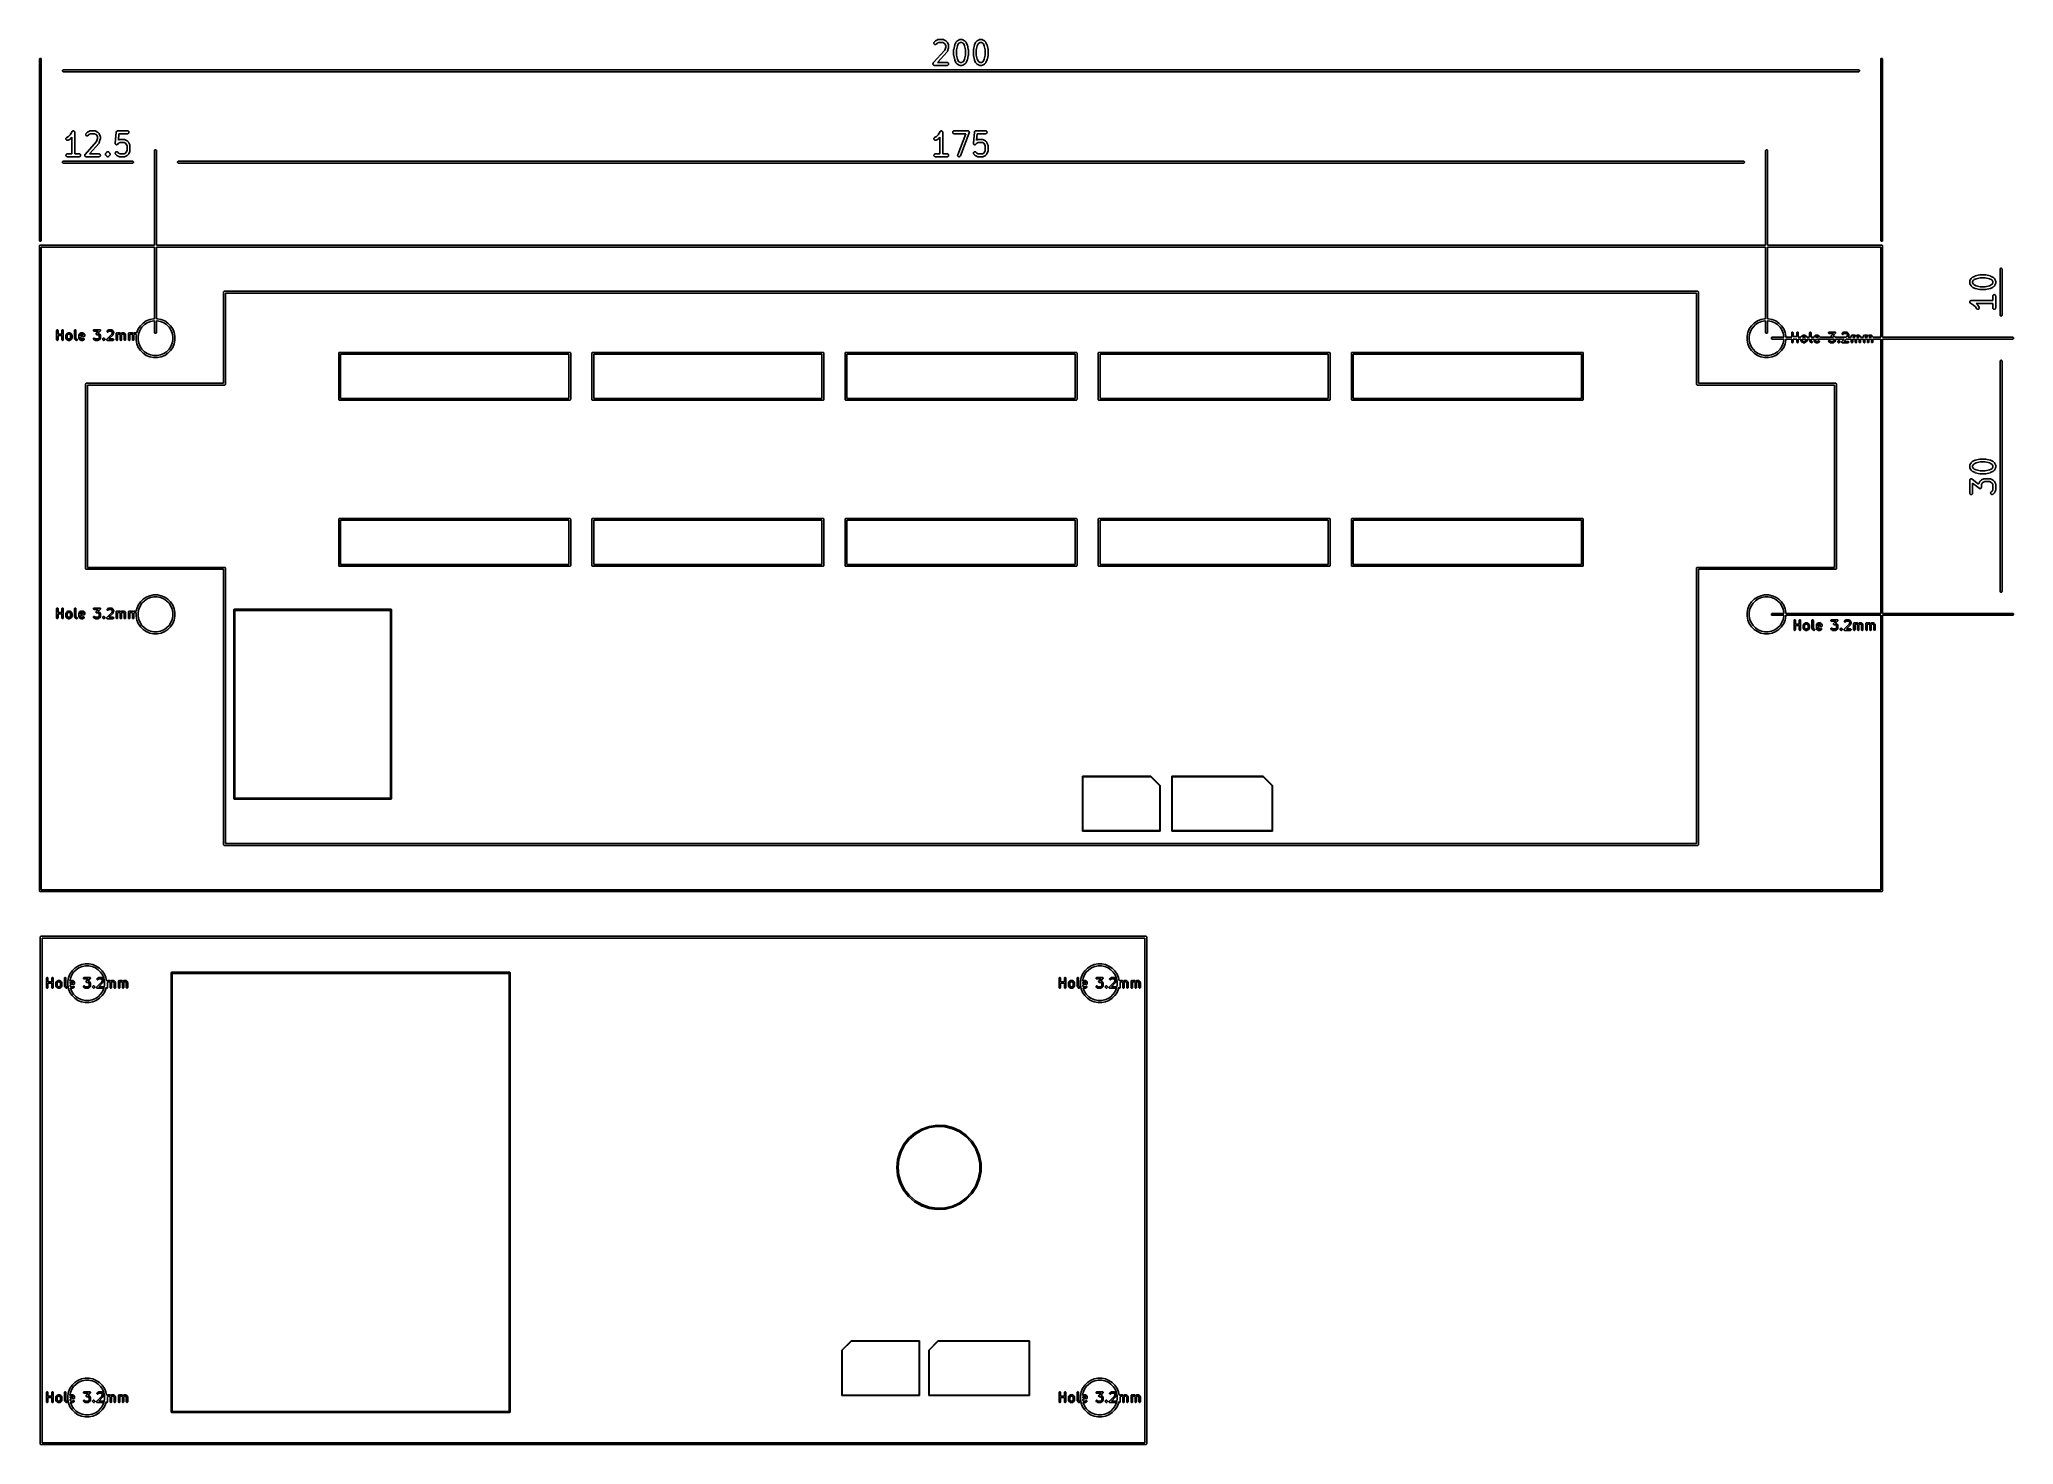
# Model space of a CAD drawing. Extents: x 0 to 214, y -130 to 23.
import ezdxf

# ---------------------------------------------------------------- set-up
doc = ezdxf.new("R2010")
doc.units = 0
doc.layers.add('BLACK', color=7, linetype='CONTINUOUS')

msp = doc.modelspace()

# ---------------------------------------------------------------- linework, layer by layer
at = {"layer": 'BLACK', "linetype": 'CONTINUOUS'}
for p, q in [((96.9832, 22.0983), (96.9847, 22.1287)), ((96.9877, 22.0681), (96.9832, 22.0983)), ((96.9847, 22.1287), (96.9921, 22.1583)), ((96.9979, 22.0394), (96.9877, 22.0681)), ((96.9921, 22.1583), (97.0051, 22.1859)), ((97.0135, 22.0132), (96.9979, 22.0394)), ((97.0051, 22.1859), (97.0231, 22.2105)), ((97.034, 21.9905), (97.0135, 22.0132)), ((97.0231, 22.2105), (97.1303, 22.3295)), ((97.0584, 21.9723), (97.034, 21.9905)), ((97.0859, 21.9591), (97.0584, 21.9723)), ((97.1154, 21.9515), (97.0859, 21.9591)), ((97.1459, 21.9498), (97.1154, 21.9515)), ((97.1303, 22.3295), (97.1318, 22.3311)), ((97.1318, 22.3311), (97.1389, 22.3374)), ((97.1389, 22.3374), (97.1455, 22.3442)), ((97.1455, 22.3442), (97.1502, 22.3475)), ((97.1761, 21.9541), (97.1459, 21.9498)), ((97.1502, 22.3475), (97.1546, 22.3514)), ((97.1546, 22.3514), (97.1628, 22.3562)), ((97.1628, 22.3562), (97.1705, 22.3616)), ((97.1705, 22.3616), (97.3848, 22.4806)), ((97.2049, 21.9641), (97.1761, 21.9541)), ((97.2312, 21.9796), (97.2049, 21.9641)), ((97.254, 21.9998), (97.2312, 21.9796)), ((97.2554, 22.0014), (97.254, 21.9998)), ((97.3451, 22.1011), (97.2554, 22.0014)), ((97.5012, 22.1878), (97.3451, 22.1011)), ((97.3848, 22.4806), (97.3867, 22.4817)), ((97.3867, 22.4817), (97.3941, 22.4848)), ((97.3941, 22.4848), (97.4012, 22.4885)), ((97.4012, 22.4885), (97.4082, 22.4906)), ((97.4082, 22.4906), (97.4149, 22.4934)), ((97.4149, 22.4934), (97.4227, 22.495)), ((97.4227, 22.495), (97.4304, 22.4973)), ((97.4304, 22.4973), (97.4376, 22.498)), ((97.4376, 22.498), (97.4448, 22.4995)), ((97.4448, 22.4995), (97.4528, 22.4995)), ((97.4528, 22.4995), (97.4607, 22.5003)), ((97.4607, 22.5003), (97.9964, 22.5003)), ((97.9559, 22.1878), (97.5012, 22.1878)), ((98.112, 22.1011), (97.9559, 22.1878)), ((97.9964, 22.5003), (97.9986, 22.5003)), ((97.9986, 22.5003), (98.0066, 22.4994)), ((98.0066, 22.4994), (98.0145, 22.4992)), ((98.0145, 22.4992), (98.0217, 22.4977)), ((98.0217, 22.4977), (98.0289, 22.4969)), ((98.0289, 22.4969), (98.0365, 22.4945)), ((98.0365, 22.4945), (98.0443, 22.4928)), ((98.0443, 22.4928), (98.051, 22.4899)), ((98.051, 22.4899), (98.058, 22.4877)), ((98.058, 22.4877), (98.065, 22.4838)), ((98.065, 22.4838), (98.0723, 22.4806)), ((98.0723, 22.4806), (98.2866, 22.3616)), ((98.1854, 22.0196), (98.112, 22.1011)), ((98.1783, 21.3511), (98.2687, 21.6527)), ((98.2687, 21.8343), (98.1854, 22.0196)), ((98.2687, 21.6527), (98.2687, 21.8343)), ((98.2866, 22.3616), (98.2885, 22.3605)), ((98.2885, 22.3605), (98.2962, 22.355)), ((98.2962, 22.355), (98.3043, 22.3501)), ((98.3043, 22.3501), (98.3086, 22.3462)), ((98.3086, 22.3462), (98.3133, 22.3428)), ((98.3133, 22.3428), (98.3198, 22.3359)), ((98.3198, 22.3359), (98.3269, 22.3295)), ((98.3269, 22.3295), (98.434, 22.2105)), ((98.434, 22.2105), (98.4354, 22.2088)), ((98.4354, 22.2088), (98.44, 22.2024)), ((98.44, 22.2024), (98.4452, 22.1965)), ((98.4452, 22.1965), (98.4489, 22.1901)), ((98.4489, 22.1901), (98.4532, 22.184)), ((98.4532, 22.184), (98.4564, 22.1769)), ((98.4564, 22.1769), (98.4603, 22.1701)), ((98.4603, 22.1701), (98.5675, 21.932)), ((98.5747, 21.5849), (98.4675, 21.2277)), ((98.5675, 21.932), (98.5684, 21.93)), ((98.5684, 21.93), (98.5688, 21.9286)), ((98.5688, 21.9286), (98.5695, 21.9274)), ((98.5695, 21.9274), (98.5734, 21.9142)), ((98.5734, 21.9142), (98.5777, 21.901)), ((98.5759, 21.5912), (98.5747, 21.5849)), ((98.5778, 21.5973), (98.5759, 21.5912)), ((98.5777, 21.901), (98.5779, 21.8995)), ((98.5788, 21.6061), (98.5778, 21.5973)), ((98.5779, 21.8995), (98.5783, 21.8982)), ((98.5783, 21.8982), (98.5796, 21.8845)), ((98.5805, 21.6148), (98.5788, 21.6061)), ((98.5796, 21.8845), (98.5812, 21.8707)), ((98.5812, 21.6276), (98.5805, 21.6212)), ((98.5805, 21.6212), (98.5805, 21.6148)), ((98.5812, 21.8707), (98.5811, 21.8693)), ((98.5811, 21.8693), (98.5812, 21.8679)), ((98.5812, 21.8679), (98.5812, 21.6298)), ((98.5812, 21.6298), (98.5812, 21.6276)), ((99.1297, 21.426), (99.2368, 21.9022)), ((99.2368, 21.9022), (99.2371, 21.903)), ((99.2371, 21.9031), (99.2373, 21.9043)), ((99.2371, 21.903), (99.2371, 21.9031)), ((99.2371, 21.9031), (99.2371, 21.9031)), ((99.2373, 21.9043), (99.2421, 21.9181)), ((99.2421, 21.9181), (99.2468, 21.932)), ((99.2468, 21.932), (99.3539, 22.1701)), ((99.3539, 22.1701), (99.3548, 22.1721)), ((99.3548, 22.1721), (99.3589, 22.1788)), ((99.3589, 22.1788), (99.3622, 22.1859)), ((99.3622, 22.1859), (99.3666, 22.1919)), ((99.3666, 22.1919), (99.3704, 22.1983)), ((99.3704, 22.1983), (99.3756, 22.2042)), ((99.3756, 22.2042), (99.3803, 22.2105)), ((99.3803, 22.2105), (99.4874, 22.3295)), ((99.5383, 21.8181), (99.4384, 21.3743)), ((99.4874, 22.3295), (99.4889, 22.3311)), ((99.4889, 22.3311), (99.496, 22.3374)), ((99.496, 22.3374), (99.5026, 22.3442)), ((99.5026, 22.3442), (99.5074, 22.3475)), ((99.5074, 22.3475), (99.5117, 22.3514)), ((99.5117, 22.3514), (99.5199, 22.3562)), ((99.5199, 22.3562), (99.5277, 22.3616)), ((99.5277, 22.3616), (99.742, 22.4806)), ((99.6289, 22.0196), (99.5383, 21.8181)), ((99.7023, 22.1011), (99.6289, 22.0196)), ((99.8583, 22.1878), (99.7023, 22.1011)), ((99.742, 22.4806), (99.7439, 22.4817)), ((99.7439, 22.4817), (99.7513, 22.4848)), ((99.7513, 22.4848), (99.7583, 22.4885)), ((99.7583, 22.4885), (99.7653, 22.4906)), ((99.7653, 22.4906), (99.772, 22.4934)), ((99.772, 22.4934), (99.7799, 22.495)), ((99.7799, 22.495), (99.7875, 22.4973)), ((99.7875, 22.4973), (99.7948, 22.498)), ((99.7948, 22.498), (99.8019, 22.4995)), ((99.8019, 22.4995), (99.8099, 22.4995)), ((99.8099, 22.4995), (99.8179, 22.5003)), ((99.8179, 22.5003), (100.032, 22.5003)), ((99.9917, 22.1878), (99.8583, 22.1878)), ((100.148, 22.1011), (99.9917, 22.1878)), ((100.032, 22.5003), (100.034, 22.5003)), ((100.034, 22.5003), (100.042, 22.4994)), ((100.042, 22.4994), (100.05, 22.4992)), ((100.05, 22.4992), (100.057, 22.4977)), ((100.057, 22.4977), (100.065, 22.4969)), ((100.065, 22.4969), (100.072, 22.4945)), ((100.072, 22.4945), (100.08, 22.4928)), ((100.08, 22.4928), (100.087, 22.4899)), ((100.087, 22.4899), (100.094, 22.4877)), ((100.094, 22.4877), (100.101, 22.4838)), ((100.101, 22.4838), (100.108, 22.4806)), ((100.108, 22.4806), (100.322, 22.3616)), ((100.221, 22.0196), (100.148, 22.1011)), ((100.312, 21.8181), (100.221, 22.0196)), ((100.412, 21.3743), (100.312, 21.8181)), ((100.322, 22.3616), (100.324, 22.3605)), ((100.324, 22.3605), (100.332, 22.355)), ((100.332, 22.355), (100.34, 22.3501)), ((100.34, 22.3501), (100.344, 22.3462)), ((100.344, 22.3462), (100.349, 22.3428)), ((100.349, 22.3428), (100.356, 22.3359)), ((100.356, 22.3359), (100.363, 22.3295)), ((100.363, 22.3295), (100.47, 22.2105)), ((100.47, 22.2105), (100.471, 22.2088)), ((100.471, 22.2088), (100.476, 22.2024)), ((100.476, 22.2024), (100.481, 22.1965)), ((100.481, 22.1965), (100.485, 22.1901)), ((100.485, 22.1901), (100.489, 22.184)), ((100.489, 22.184), (100.492, 22.1769)), ((100.492, 22.1769), (100.496, 22.1701)), ((100.496, 22.1701), (100.603, 21.932)), ((100.603, 21.932), (100.604, 21.9311)), ((100.604, 21.9311), (100.604, 21.9311)), ((100.604, 21.9311), (100.604, 21.9311)), ((100.604, 21.9311), (100.604, 21.93)), ((100.604, 21.93), (100.609, 21.916)), ((100.609, 21.916), (100.613, 21.9022)), ((100.613, 21.9022), (100.72, 21.426)), ((101.273, 21.426), (101.38, 21.9022)), ((101.38, 21.9043), (101.385, 21.9181)), ((101.38, 21.9031), (101.38, 21.9043)), ((101.38, 21.903), (101.38, 21.9031)), ((101.38, 21.9031), (101.38, 21.9031)), ((101.38, 21.9022), (101.38, 21.903)), ((101.385, 21.9181), (101.39, 21.932)), ((101.39, 21.932), (101.497, 22.1701)), ((101.497, 22.1701), (101.498, 22.1721)), ((101.498, 22.1721), (101.502, 22.1788)), ((101.502, 22.1788), (101.505, 22.1859)), ((101.505, 22.1859), (101.509, 22.1919)), ((101.509, 22.1919), (101.513, 22.1983)), ((101.513, 22.1983), (101.518, 22.2042)), ((101.518, 22.2042), (101.523, 22.2105)), ((101.523, 22.2105), (101.63, 22.3295)), ((101.681, 21.8181), (101.581, 21.3743)), ((101.63, 22.3295), (101.632, 22.3311)), ((101.632, 22.3311), (101.639, 22.3374)), ((101.639, 22.3374), (101.645, 22.3442)), ((101.645, 22.3442), (101.65, 22.3475)), ((101.65, 22.3475), (101.655, 22.3514)), ((101.655, 22.3514), (101.663, 22.3562)), ((101.663, 22.3562), (101.671, 22.3616)), ((101.671, 22.3616), (101.885, 22.4806)), ((101.772, 22.0196), (101.681, 21.8181)), ((101.845, 22.1011), (101.772, 22.0196)), ((102.001, 22.1878), (101.845, 22.1011)), ((101.885, 22.4806), (101.887, 22.4817)), ((101.887, 22.4817), (101.894, 22.4848)), ((101.894, 22.4848), (101.901, 22.4885)), ((101.901, 22.4885), (101.908, 22.4906)), ((101.908, 22.4906), (101.915, 22.4934)), ((101.915, 22.4934), (101.923, 22.495)), ((101.923, 22.495), (101.93, 22.4973)), ((101.93, 22.4973), (101.938, 22.498)), ((101.938, 22.498), (101.945, 22.4995)), ((101.945, 22.4995), (101.953, 22.4995)), ((101.953, 22.4995), (101.961, 22.5003)), ((101.961, 22.5003), (102.175, 22.5003)), ((102.135, 22.1878), (102.001, 22.1878)), ((102.291, 22.1011), (102.135, 22.1878)), ((102.175, 22.5003), (102.177, 22.5003)), ((102.177, 22.5003), (102.185, 22.4994)), ((102.185, 22.4994), (102.193, 22.4992)), ((102.193, 22.4992), (102.2, 22.4977)), ((102.2, 22.4977), (102.207, 22.4969)), ((102.207, 22.4969), (102.215, 22.4945)), ((102.215, 22.4945), (102.223, 22.4928)), ((102.223, 22.4928), (102.23, 22.4899)), ((102.23, 22.4899), (102.237, 22.4877)), ((102.237, 22.4877), (102.244, 22.4838)), ((102.244, 22.4838), (102.251, 22.4806)), ((102.251, 22.4806), (102.465, 22.3616)), ((102.364, 22.0196), (102.291, 22.1011)), ((102.455, 21.8181), (102.364, 22.0196)), ((102.554, 21.3743), (102.455, 21.8181)), ((102.465, 22.3616), (102.467, 22.3605)), ((102.467, 22.3605), (102.475, 22.355)), ((102.475, 22.355), (102.483, 22.3501)), ((102.483, 22.3501), (102.487, 22.3462)), ((102.487, 22.3462), (102.492, 22.3428)), ((102.492, 22.3428), (102.498, 22.3359)), ((102.498, 22.3359), (102.505, 22.3295)), ((102.505, 22.3295), (102.613, 22.2105)), ((102.613, 22.2105), (102.614, 22.2088)), ((102.614, 22.2088), (102.619, 22.2024)), ((102.619, 22.2024), (102.624, 22.1965)), ((102.624, 22.1965), (102.627, 22.1901)), ((102.627, 22.1901), (102.632, 22.184)), ((102.632, 22.184), (102.635, 22.1769)), ((102.635, 22.1769), (102.639, 22.1701)), ((102.639, 22.1701), (102.746, 21.932)), ((102.746, 21.932), (102.746, 21.9311)), ((102.746, 21.9311), (102.746, 21.9311)), ((102.746, 21.9311), (102.746, 21.9311)), ((102.746, 21.9311), (102.747, 21.93)), ((102.747, 21.93), (102.751, 21.916)), ((102.751, 21.916), (102.756, 21.9022)), ((102.756, 21.9022), (102.863, 21.426)), ((-0.175, 20.3549), (-0.17355, 20.3696)), ((-0.175, 0.6811), (-0.175, 20.3549)), ((-0.17355, 20.3696), (-0.16783, 20.3885)), ((-0.16783, 20.3885), (-0.15855, 20.4058)), ((-0.15855, 20.4058), (-0.14605, 20.4211)), ((-0.14605, 20.4211), (-0.13082, 20.4335)), ((-0.13082, 20.4335), (-0.11345, 20.4428)), ((-0.11345, 20.4428), (-0.0946, 20.4486)), ((-0.0946, 20.4486), (-0.075, 20.4505)), ((-0.075, 20.4505), (-0.0554, 20.4486)), ((-0.0554, 20.4486), (-0.03655, 20.4428)), ((-0.03655, 20.4428), (-0.01918, 20.4335)), ((-0.01918, 20.4335), (-0.00395, 20.4211)), ((-0.00395, 20.4211), (0.00855, 20.4058)), ((0.00855, 20.4058), (0.01783, 20.3885)), ((0.01783, 20.3885), (0.02355, 20.3696)), ((0.02355, 20.3696), (0.025, 20.3549)), ((0.025, 20.3549), (0.025, 0.68109)), ((96.8759, 19.8451), (96.877, 19.856)), ((96.8763, 19.8408), (96.8759, 19.8451)), ((96.8761, 19.8364), (96.8763, 19.8408)), ((96.8777, 19.8256), (96.8761, 19.8364)), ((96.877, 19.856), (96.8776, 19.8668)), ((96.8776, 19.8668), (96.8786, 19.8711)), ((96.8787, 19.8148), (96.8777, 19.8256)), ((96.8786, 19.8711), (96.8791, 19.8755)), ((96.8799, 19.8106), (96.8787, 19.8148)), ((96.8791, 19.8755), (96.8823, 19.8859)), ((96.8805, 19.8062), (96.8799, 19.8106)), ((96.8842, 19.796), (96.8805, 19.8062)), ((96.8823, 19.8859), (96.8849, 19.8964)), ((96.8873, 19.7855), (96.8842, 19.796)), ((96.8849, 19.8964), (96.8868, 19.9004)), ((96.8868, 19.9004), (96.8881, 19.9046)), ((96.8893, 19.7816), (96.8873, 19.7855)), ((96.8881, 19.9046), (96.8933, 19.9142)), ((96.8908, 19.7775), (96.8893, 19.7816)), ((96.8964, 19.7681), (96.8908, 19.7775)), ((96.8933, 19.9142), (96.8979, 19.924)), ((96.9014, 19.7585), (96.8964, 19.7681)), ((96.8979, 19.924), (96.9005, 19.9276)), ((96.9005, 19.9276), (96.9026, 19.9314)), ((96.9041, 19.7551), (96.9014, 19.7585)), ((96.9026, 19.9314), (96.9095, 19.9398)), ((96.9064, 19.7513), (96.9041, 19.7551)), ((96.9137, 19.7432), (96.9064, 19.7513)), ((96.9095, 19.9398), (96.916, 19.9486)), ((96.9205, 19.7347), (96.9137, 19.7432)), ((96.916, 19.9486), (98.1783, 21.3511)), ((96.9239, 19.7319), (96.9205, 19.7347)), ((96.9268, 19.7286), (96.9239, 19.7319)), ((96.9355, 19.7221), (96.9268, 19.7286)), ((96.9439, 19.7151), (96.9355, 19.7221)), ((96.9477, 19.713), (96.9439, 19.7151)), ((96.9512, 19.7104), (96.9477, 19.713)), ((96.961, 19.7057), (96.9512, 19.7104)), ((96.9706, 19.7004), (96.961, 19.7057)), ((96.9748, 19.6991), (96.9706, 19.7004)), ((96.9787, 19.6972), (96.9748, 19.6991)), ((96.9893, 19.6945), (96.9787, 19.6972)), ((96.9997, 19.6912), (96.9893, 19.6945)), ((97.004, 19.6907), (96.9997, 19.6912)), ((97.0083, 19.6896), (97.004, 19.6907)), ((97.0191, 19.689), (97.0083, 19.6896)), ((97.03, 19.6878), (97.0191, 19.689)), ((97.0321, 19.6878), (97.03, 19.6878)), ((98.425, 19.6878), (97.0321, 19.6878)), ((98.434, 21.1681), (97.383, 20.0003)), ((97.383, 20.0003), (98.425, 20.0003)), ((98.425, 20.0003), (98.4272, 20.0003)), ((98.4553, 19.6908), (98.425, 19.6878)), ((98.4272, 20.0003), (98.4575, 19.9969)), ((98.4357, 21.1704), (98.434, 21.1681)), ((98.4377, 21.1724), (98.4357, 21.1704)), ((98.4447, 21.1826), (98.4377, 21.1724)), ((98.4521, 21.1926), (98.4447, 21.1826)), ((98.4533, 21.1952), (98.4521, 21.1926)), ((98.4549, 21.1976), (98.4533, 21.1952)), ((98.4598, 21.209), (98.4549, 21.1976)), ((98.4845, 19.6996), (98.4553, 19.6908)), ((98.4575, 19.9969), (98.4866, 19.9877)), ((98.4651, 21.2202), (98.4598, 21.209)), ((98.4658, 21.223), (98.4651, 21.2202)), ((98.4669, 21.2256), (98.4658, 21.223)), ((98.4675, 21.2277), (98.4669, 21.2256)), ((98.5115, 19.7139), (98.4845, 19.6996)), ((98.4866, 19.9877), (98.5133, 19.973)), ((98.5351, 19.7332), (98.5115, 19.7139)), ((98.5133, 19.973), (98.5366, 19.9534)), ((98.5545, 19.7567), (98.5351, 19.7332)), ((98.5366, 19.9534), (98.5557, 19.9296)), ((98.569, 19.7835), (98.5545, 19.7567)), ((98.5557, 19.9296), (98.5699, 19.9026)), ((98.5781, 19.8126), (98.569, 19.7835)), ((98.5699, 19.9026), (98.5785, 19.8733)), ((98.5812, 19.843), (98.5781, 19.8126)), ((98.5785, 19.8733), (98.5812, 19.843)), ((99.1259, 21.3957), (99.1277, 21.4099)), ((99.126, 21.3948), (99.1259, 21.3957)), ((99.1259, 21.3938), (99.126, 21.3948)), ((99.1259, 21.3917), (99.1259, 21.3938)), ((99.1259, 20.7964), (99.1259, 21.3917)), ((99.126, 20.7955), (99.1259, 20.7964)), ((99.1259, 20.7946), (99.126, 20.7955)), ((99.1275, 20.7803), (99.1259, 20.7946)), ((99.1289, 20.7661), (99.1275, 20.7803)), ((99.1277, 21.4099), (99.1293, 21.4242)), ((99.1291, 20.7652), (99.1289, 20.7661)), ((99.1292, 20.7643), (99.1291, 20.7652)), ((99.1297, 20.7621), (99.1292, 20.7643)), ((99.1293, 21.4242), (99.1296, 21.425)), ((99.1296, 21.425), (99.1297, 21.426)), ((99.2368, 20.2859), (99.1297, 20.7621)), ((99.2414, 20.2721), (99.2368, 20.2859)), ((99.2459, 20.2581), (99.2414, 20.2721)), ((99.2464, 20.257), (99.2459, 20.2581)), ((99.2464, 20.2569), (99.2464, 20.257)), ((99.2464, 20.257), (99.2464, 20.257)), ((99.2468, 20.2561), (99.2464, 20.2569)), ((99.3539, 20.018), (99.2468, 20.2561)), ((99.3578, 20.0112), (99.3539, 20.018)), ((99.3611, 20.004), (99.3578, 20.0112)), ((99.3654, 19.998), (99.3611, 20.004)), ((99.3691, 19.9916), (99.3654, 19.998)), ((99.3743, 19.9856), (99.3691, 19.9916)), ((99.3788, 19.9792), (99.3743, 19.9856)), ((99.3803, 19.9776), (99.3788, 19.9792)), ((99.4874, 19.8586), (99.3803, 19.9776)), ((99.4384, 21.3743), (99.4384, 20.8138)), ((99.4384, 20.8138), (99.5383, 20.3699)), ((99.4944, 19.8522), (99.4874, 19.8586)), ((99.5009, 19.8453), (99.4944, 19.8522)), ((99.5057, 19.8419), (99.5009, 19.8453)), ((99.5099, 19.838), (99.5057, 19.8419)), ((99.5181, 19.8331), (99.5099, 19.838)), ((99.5258, 19.8276), (99.5181, 19.8331)), ((99.5277, 19.8265), (99.5258, 19.8276)), ((99.742, 19.7075), (99.5277, 19.8265)), ((99.5383, 20.3699), (99.6289, 20.1685)), ((99.6289, 20.1685), (99.7023, 20.087)), ((99.7023, 20.087), (99.8583, 20.0003)), ((99.7493, 19.7043), (99.742, 19.7075)), ((99.7563, 19.7004), (99.7493, 19.7043)), ((99.7633, 19.6982), (99.7563, 19.7004)), ((99.7699, 19.6953), (99.7633, 19.6982)), ((99.7777, 19.6936), (99.7699, 19.6953)), ((99.7854, 19.6912), (99.7777, 19.6936)), ((99.7926, 19.6904), (99.7854, 19.6912)), ((99.7997, 19.6888), (99.7926, 19.6904)), ((99.8077, 19.6887), (99.7997, 19.6888)), ((99.8157, 19.6878), (99.8077, 19.6887)), ((99.8179, 19.6878), (99.8157, 19.6878)), ((100.032, 19.6878), (99.8179, 19.6878)), ((99.8583, 20.0003), (99.9917, 20.0003)), ((99.9917, 20.0003), (100.148, 20.087)), ((100.04, 19.6886), (100.032, 19.6878)), ((100.048, 19.6886), (100.04, 19.6886)), ((100.055, 19.6901), (100.048, 19.6886)), ((100.062, 19.6908), (100.055, 19.6901)), ((100.07, 19.6931), (100.062, 19.6908)), ((100.078, 19.6947), (100.07, 19.6931)), ((100.085, 19.6975), (100.078, 19.6947)), ((100.092, 19.6996), (100.085, 19.6975)), ((100.099, 19.7033), (100.092, 19.6996)), ((100.106, 19.7064), (100.099, 19.7033)), ((100.108, 19.7075), (100.106, 19.7064)), ((100.322, 19.8265), (100.108, 19.7075)), ((100.148, 20.087), (100.221, 20.1685)), ((100.221, 20.1685), (100.312, 20.37)), ((100.312, 20.37), (100.412, 20.8138)), ((100.33, 19.8319), (100.322, 19.8265)), ((100.338, 19.8367), (100.33, 19.8319)), ((100.343, 19.8406), (100.338, 19.8367)), ((100.347, 19.8438), (100.343, 19.8406)), ((100.354, 19.8506), (100.347, 19.8438)), ((100.361, 19.857), (100.354, 19.8506)), ((100.363, 19.8586), (100.361, 19.857)), ((100.47, 19.9776), (100.363, 19.8586)), ((100.412, 20.8138), (100.412, 21.3743)), ((100.474, 19.9839), (100.47, 19.9776)), ((100.48, 19.9898), (100.474, 19.9839)), ((100.483, 19.9962), (100.48, 19.9898)), ((100.488, 20.0022), (100.483, 19.9962)), ((100.491, 20.0093), (100.488, 20.0022)), ((100.495, 20.016), (100.491, 20.0093)), ((100.496, 20.018), (100.495, 20.016)), ((100.603, 20.2561), (100.496, 20.018)), ((100.608, 20.27), (100.603, 20.2561)), ((100.613, 20.2838), (100.608, 20.27)), ((100.72, 20.7621), (100.613, 20.2859)), ((100.613, 20.2859), (100.613, 20.2851)), ((100.613, 20.2851), (100.613, 20.285)), ((100.613, 20.285), (100.613, 20.285)), ((100.613, 20.285), (100.613, 20.2838)), ((100.72, 21.426), (100.721, 21.4238)), ((100.721, 20.7639), (100.72, 20.7631)), ((100.72, 20.7631), (100.72, 20.7621)), ((100.721, 21.4238), (100.721, 21.4229)), ((100.721, 21.4229), (100.721, 21.422)), ((100.721, 21.422), (100.723, 21.4078)), ((100.722, 20.7782), (100.721, 20.7639)), ((100.724, 20.7924), (100.722, 20.7782)), ((100.723, 21.4078), (100.724, 21.3935)), ((100.724, 21.3935), (100.724, 21.3926)), ((100.724, 21.3926), (100.724, 21.3917)), ((100.724, 21.3917), (100.724, 20.7964)), ((100.724, 20.7964), (100.724, 20.7942)), ((100.724, 20.7942), (100.724, 20.7933)), ((100.724, 20.7933), (100.724, 20.7924)), ((101.269, 21.3957), (101.271, 21.4099)), ((101.269, 21.3948), (101.269, 21.3957)), ((101.269, 21.3938), (101.269, 21.3948)), ((101.269, 21.3917), (101.269, 21.3938)), ((101.269, 20.7964), (101.269, 21.3917)), ((101.269, 20.7955), (101.269, 20.7964)), ((101.269, 20.7946), (101.269, 20.7955)), ((101.27, 20.7803), (101.269, 20.7946)), ((101.272, 20.7661), (101.27, 20.7803)), ((101.271, 21.4099), (101.272, 21.4242)), ((101.272, 21.425), (101.273, 21.426)), ((101.272, 21.4242), (101.272, 21.425)), ((101.272, 20.7652), (101.272, 20.7661)), ((101.272, 20.7643), (101.272, 20.7652)), ((101.273, 20.7621), (101.272, 20.7643)), ((101.38, 20.2859), (101.273, 20.7621)), ((101.384, 20.2721), (101.38, 20.2859)), ((101.389, 20.2581), (101.384, 20.2721)), ((101.389, 20.257), (101.389, 20.2581)), ((101.39, 20.2561), (101.389, 20.257)), ((101.389, 20.257), (101.389, 20.257)), ((101.389, 20.257), (101.389, 20.257)), ((101.497, 20.018), (101.39, 20.2561)), ((101.501, 20.0112), (101.497, 20.018)), ((101.504, 20.004), (101.501, 20.0112)), ((101.508, 19.998), (101.504, 20.004)), ((101.512, 19.9916), (101.508, 19.998)), ((101.517, 19.9856), (101.512, 19.9916)), ((101.522, 19.9792), (101.517, 19.9856)), ((101.523, 19.9776), (101.522, 19.9792)), ((101.63, 19.8586), (101.523, 19.9776)), ((101.581, 21.3743), (101.581, 20.8138)), ((101.581, 20.8138), (101.681, 20.37)), ((101.637, 19.8522), (101.63, 19.8586)), ((101.644, 19.8453), (101.637, 19.8522)), ((101.649, 19.8419), (101.644, 19.8453)), ((101.653, 19.838), (101.649, 19.8419)), ((101.661, 19.8331), (101.653, 19.838)), ((101.669, 19.8276), (101.661, 19.8331)), ((101.671, 19.8265), (101.669, 19.8276)), ((101.885, 19.7075), (101.671, 19.8265)), ((101.681, 20.37), (101.772, 20.1685)), ((101.772, 20.1685), (101.845, 20.087)), ((101.845, 20.087), (102.001, 20.0003)), ((101.892, 19.7043), (101.885, 19.7075)), ((101.899, 19.7004), (101.892, 19.7043)), ((101.906, 19.6982), (101.899, 19.7004)), ((101.913, 19.6953), (101.906, 19.6982)), ((101.921, 19.6936), (101.913, 19.6953)), ((101.928, 19.6912), (101.921, 19.6936)), ((101.935, 19.6904), (101.928, 19.6912)), ((101.943, 19.6888), (101.935, 19.6904)), ((101.951, 19.6887), (101.943, 19.6888)), ((101.959, 19.6878), (101.951, 19.6887)), ((101.961, 19.6878), (101.959, 19.6878)), ((102.175, 19.6878), (101.961, 19.6878)), ((102.001, 20.0003), (102.135, 20.0003)), ((102.135, 20.0003), (102.291, 20.087)), ((102.183, 19.6886), (102.175, 19.6878)), ((102.191, 19.6886), (102.183, 19.6886)), ((102.198, 19.6901), (102.191, 19.6886)), ((102.205, 19.6908), (102.198, 19.6901)), ((102.213, 19.6931), (102.205, 19.6908)), ((102.221, 19.6947), (102.213, 19.6931)), ((102.228, 19.6975), (102.221, 19.6947)), ((102.235, 19.6996), (102.228, 19.6975)), ((102.242, 19.7033), (102.235, 19.6996)), ((102.249, 19.7064), (102.242, 19.7033)), ((102.251, 19.7075), (102.249, 19.7064)), ((102.465, 19.8265), (102.251, 19.7075)), ((102.291, 20.087), (102.364, 20.1685)), ((102.364, 20.1685), (102.455, 20.37)), ((102.455, 20.37), (102.554, 20.8138)), ((102.473, 19.8319), (102.465, 19.8265)), ((102.481, 19.8367), (102.473, 19.8319)), ((102.485, 19.8406), (102.481, 19.8367)), ((102.49, 19.8438), (102.485, 19.8406)), ((102.497, 19.8506), (102.49, 19.8438)), ((102.504, 19.857), (102.497, 19.8506)), ((102.505, 19.8586), (102.504, 19.857)), ((102.613, 19.9776), (102.505, 19.8586)), ((102.554, 20.8138), (102.554, 21.3743)), ((102.617, 19.9839), (102.613, 19.9776)), ((102.622, 19.9898), (102.617, 19.9839)), ((102.626, 19.9962), (102.622, 19.9898)), ((102.631, 20.0022), (102.626, 19.9962)), ((102.634, 20.0093), (102.631, 20.0022)), ((102.638, 20.016), (102.634, 20.0093)), ((102.639, 20.018), (102.638, 20.016)), ((102.746, 20.2561), (102.639, 20.018)), ((102.751, 20.27), (102.746, 20.2561)), ((102.756, 20.2838), (102.751, 20.27)), ((102.863, 20.7621), (102.756, 20.2859)), ((102.756, 20.2859), (102.756, 20.2851)), ((102.756, 20.2851), (102.756, 20.285)), ((102.756, 20.285), (102.756, 20.285)), ((102.756, 20.285), (102.756, 20.2838)), ((102.863, 21.426), (102.864, 21.4238)), ((102.864, 20.7639), (102.863, 20.7631)), ((102.863, 20.7631), (102.863, 20.7621)), ((102.864, 21.4238), (102.864, 21.4229)), ((102.864, 21.4229), (102.864, 21.422)), ((102.864, 21.422), (102.865, 21.4078)), ((102.865, 20.7782), (102.864, 20.7639)), ((102.865, 21.4078), (102.867, 21.3935)), ((102.867, 20.7924), (102.865, 20.7782)), ((102.867, 21.3935), (102.867, 21.3926)), ((102.867, 21.3926), (102.867, 21.3917)), ((102.867, 21.3917), (102.867, 20.7964)), ((102.867, 20.7964), (102.867, 20.7942)), ((102.867, 20.7942), (102.867, 20.7933)), ((102.867, 20.7933), (102.867, 20.7924)), ((199.825, 20.3549), (199.826, 20.3696)), ((199.825, 0.6811), (199.825, 20.3549)), ((199.826, 20.3696), (199.832, 20.3885)), ((199.832, 20.3885), (199.841, 20.4058)), ((199.841, 20.4058), (199.854, 20.4211)), ((199.854, 20.4211), (199.869, 20.4335)), ((199.869, 20.4335), (199.887, 20.4428)), ((199.887, 20.4428), (199.905, 20.4486)), ((199.905, 20.4486), (199.925, 20.4505)), ((199.925, 20.4505), (199.945, 20.4486)), ((199.945, 20.4486), (199.963, 20.4428)), ((199.963, 20.4428), (199.981, 20.4335)), ((199.981, 20.4335), (199.996, 20.4211)), ((199.996, 20.4211), (200.009, 20.4058)), ((200.009, 20.4058), (200.018, 20.3885)), ((200.018, 20.3885), (200.024, 20.3696)), ((200.024, 20.3696), (200.025, 20.3549)), ((200.025, 20.3549), (200.025, 0.68109)), ((2.32452, 19.1), (2.32645, 19.1196)), ((2.32645, 19.0804), (2.32452, 19.1)), ((2.32645, 19.1196), (2.33217, 19.1385)), ((2.33217, 19.0615), (2.32645, 19.0804)), ((2.33217, 19.1385), (2.34145, 19.1558)), ((2.34145, 19.0442), (2.33217, 19.0615)), ((2.34145, 19.1558), (2.35395, 19.1711)), ((2.35395, 19.0289), (2.34145, 19.0442)), ((2.35395, 19.1711), (2.36917, 19.1835)), ((2.36917, 19.0165), (2.35395, 19.0289)), ((2.36917, 19.1835), (2.38655, 19.1928)), ((2.38655, 19.0072), (2.36917, 19.0165)), ((2.38655, 19.1928), (2.4054, 19.1986)), ((2.4054, 19.0014), (2.38655, 19.0072)), ((2.4054, 19.1986), (2.4201, 19.2)), ((2.4201, 19), (2.4054, 19.0014)), ((2.4201, 19.2), (197.43, 19.2)), ((197.43, 19), (2.4201, 19)), ((197.43, 19.2), (197.445, 19.1986)), ((197.445, 19.0014), (197.43, 19)), ((197.445, 19.1986), (197.463, 19.1928)), ((197.463, 19.0072), (197.445, 19.0014)), ((197.463, 19.1928), (197.481, 19.1835)), ((197.481, 19.0165), (197.463, 19.0072)), ((197.481, 19.1835), (197.496, 19.1711)), ((197.496, 19.0289), (197.481, 19.0165)), ((197.496, 19.1711), (197.509, 19.1558)), ((197.509, 19.0442), (197.496, 19.0289)), ((197.509, 19.1558), (197.518, 19.1385)), ((197.518, 19.0615), (197.509, 19.0442)), ((197.518, 19.1385), (197.524, 19.1196)), ((197.524, 19.0804), (197.518, 19.0615)), ((197.524, 19.1196), (197.525, 19.1)), ((197.525, 19.1), (197.524, 19.0804)), ((2.6979, 11.7194), (2.70348, 11.7493)), ((2.69825, 11.6889), (2.6979, 11.7194)), ((2.70451, 11.659), (2.69825, 11.6889)), ((2.70348, 11.7493), (2.71478, 11.7777)), ((2.71646, 11.631), (2.70451, 11.659)), ((2.71478, 11.7777), (2.73137, 11.8033)), ((2.73362, 11.6058), (2.71646, 11.631)), ((2.73137, 11.8033), (2.7526, 11.8251)), ((2.75536, 11.5844), (2.73362, 11.6058)), ((2.7526, 11.8251), (2.77769, 11.8425)), ((2.78083, 11.5676), (2.75536, 11.5844)), ((2.77769, 11.8425), (2.96917, 11.9489)), ((2.80907, 11.5561), (2.78083, 11.5676)), ((2.83901, 11.5503), (2.80907, 11.5561)), ((2.86951, 11.5505), (2.83901, 11.5503)), ((2.8994, 11.5565), (2.86951, 11.5505)), ((2.92754, 11.5683), (2.8994, 11.5565)), ((2.92945, 11.5693), (2.92754, 11.5683)), ((3.14374, 11.6884), (2.92945, 11.5693)), ((2.96917, 11.9489), (3.15592, 12.1564)), ((3.15154, 11.6938), (3.14374, 11.6884)), ((3.15973, 11.6986), (3.15154, 11.6938)), ((3.15592, 12.1564), (3.36244, 12.5006)), ((3.16406, 11.7024), (3.15973, 11.6986)), ((3.16882, 11.7057), (3.16406, 11.7024)), ((3.17543, 11.7125), (3.16882, 11.7057)), ((3.18253, 11.7188), (3.17543, 11.7125)), ((3.184, 11.7204), (3.18253, 11.7188)), ((3.34018, 11.894), (3.184, 11.7204)), ((3.34018, 10.0764), (3.34018, 11.894)), ((3.36244, 12.5006), (3.36358, 12.5024)), ((3.36358, 12.5024), (3.36577, 12.5053)), ((3.36577, 12.5053), (3.3675, 12.5085)), ((3.3675, 12.5085), (3.375, 12.5174)), ((3.375, 12.5174), (3.38209, 12.5267)), ((3.38209, 12.5267), (3.38479, 12.5291)), ((3.38479, 12.5291), (3.38711, 12.5318)), ((3.38711, 12.5318), (3.39619, 12.5391)), ((3.39619, 12.5391), (3.40495, 12.5469)), ((3.40495, 12.5469), (3.40806, 12.5487)), ((3.40806, 12.5487), (3.41087, 12.5509)), ((3.41087, 12.5509), (3.4212, 12.5563)), ((3.4212, 12.5563), (3.43129, 12.5622)), ((3.43129, 12.5622), (3.4347, 12.5634)), ((3.4347, 12.5634), (3.4379, 12.5651)), ((3.4379, 12.5651), (3.44909, 12.5683)), ((3.44909, 12.5683), (3.46012, 12.5722)), ((3.46012, 12.5722), (3.46369, 12.5726)), ((3.46369, 12.5726), (3.46715, 12.5737)), ((3.46715, 12.5737), (3.47877, 12.5747)), ((3.47877, 12.5747), (3.49033, 12.5763)), ((3.49033, 12.5763), (3.49393, 12.5761)), ((3.49393, 12.5761), (3.49752, 12.5764)), ((3.49752, 12.5764), (3.50913, 12.5752)), ((3.50913, 12.5752), (3.52077, 12.5745)), ((3.52077, 12.5745), (3.52425, 12.5736)), ((3.52425, 12.5736), (3.52785, 12.5732)), ((3.52785, 12.5732), (3.53901, 12.5698)), ((3.53901, 12.5698), (3.55029, 12.5669)), ((3.55029, 12.5669), (3.55353, 12.5653)), ((3.55353, 12.5653), (3.55698, 12.5642)), ((3.55698, 12.5642), (3.56724, 12.5587)), ((3.56724, 12.5587), (3.57775, 12.5536)), ((3.57775, 12.5536), (3.58064, 12.5514)), ((3.58064, 12.5514), (3.5838, 12.5497)), ((3.5838, 12.5497), (3.59278, 12.5423)), ((3.59278, 12.5423), (3.60212, 12.5353)), ((3.60212, 12.5353), (3.60452, 12.5326)), ((3.60452, 12.5326), (3.6073, 12.5303)), ((3.6073, 12.5303), (3.61467, 12.5212)), ((3.61467, 12.5212), (3.62246, 12.5125)), ((3.62246, 12.5125), (3.6243, 12.5094)), ((3.6243, 12.5094), (3.62657, 12.5066)), ((3.62657, 12.5066), (3.63205, 12.4964)), ((3.63205, 12.4964), (3.638, 12.4863)), ((3.638, 12.4863), (3.6392, 12.4829)), ((3.6392, 12.4829), (3.64089, 12.4797)), ((3.64089, 12.4797), (3.64426, 12.4686)), ((3.64426, 12.4686), (3.64814, 12.4575)), ((3.64814, 12.4575), (3.64866, 12.454)), ((3.64866, 12.454), (3.6497, 12.4505)), ((3.6497, 12.4505), (3.65084, 12.4389)), ((3.65084, 12.4389), (3.65251, 12.4274)), ((3.65251, 12.4274), (3.65233, 12.4238)), ((3.65233, 12.4238), (3.65268, 12.4202)), ((3.65268, 12.4202), (3.65268, 10.0764)), ((4.77314, 10.0247), (6.03541, 11.4272)), ((4.84037, 12.1744), (4.84185, 12.2049)), ((4.84483, 12.1443), (4.84037, 12.1744)), ((4.84185, 12.2049), (4.84922, 12.2345)), ((4.85506, 12.1155), (4.84483, 12.1443)), ((4.84922, 12.2345), (4.8622, 12.2621)), ((4.87068, 12.0893), (4.85506, 12.1155)), ((4.8622, 12.2621), (4.88029, 12.2866)), ((4.89109, 12.0667), (4.87068, 12.0893)), ((4.88029, 12.2866), (4.98743, 12.4057)), ((4.91552, 12.0484), (4.89109, 12.0667)), ((4.94302, 12.0352), (4.91552, 12.0484)), ((4.97256, 12.0277), (4.94302, 12.0352)), ((5.00301, 12.026), (4.97256, 12.0277)), ((4.98743, 12.4057), (4.9889, 12.4073)), ((4.9889, 12.4073), (4.996, 12.4136)), ((4.996, 12.4136), (5.0026, 12.4204)), ((5.0026, 12.4204), (5.00736, 12.4237)), ((5.0332, 12.0302), (5.00301, 12.026)), ((5.00736, 12.4237), (5.0117, 12.4275)), ((5.0117, 12.4275), (5.01989, 12.4323)), ((5.01989, 12.4323), (5.02769, 12.4377)), ((5.02769, 12.4377), (5.24198, 12.5568)), ((5.062, 12.0403), (5.0332, 12.0302)), ((5.0883, 12.0557), (5.062, 12.0403)), ((5.1111, 12.076), (5.0883, 12.0557)), ((5.11257, 12.0776), (5.1111, 12.076)), ((5.20226, 12.1772), (5.11257, 12.0776)), ((5.35834, 12.2639), (5.20226, 12.1772)), ((6.29114, 11.2442), (5.24012, 10.0764)), ((5.24198, 12.5568), (5.24389, 12.5578)), ((5.24389, 12.5578), (5.25127, 12.5609)), ((5.25127, 12.5609), (5.25831, 12.5646)), ((5.25831, 12.5646), (5.2653, 12.5668)), ((5.2653, 12.5668), (5.27203, 12.5696)), ((5.27203, 12.5696), (5.27986, 12.5711)), ((5.27986, 12.5711), (5.28751, 12.5735)), ((5.28751, 12.5735), (5.29477, 12.5742)), ((5.29477, 12.5742), (5.30192, 12.5756)), ((5.30192, 12.5756), (5.30991, 12.5757)), ((5.30991, 12.5757), (5.31786, 12.5764)), ((5.31786, 12.5764), (5.85357, 12.5764)), ((5.81308, 12.2639), (5.35834, 12.2639)), ((5.96917, 12.1772), (5.81308, 12.2639)), ((5.85357, 12.5764), (5.85575, 12.5764)), ((5.85575, 12.5764), (5.8637, 12.5755)), ((5.8637, 12.5755), (5.87168, 12.5754)), ((5.87168, 12.5754), (5.8788, 12.5738)), ((5.8788, 12.5738), (5.88606, 12.573)), ((5.88606, 12.573), (5.89368, 12.5706)), ((5.89368, 12.5706), (5.90148, 12.5689)), ((5.90148, 12.5689), (5.90816, 12.566)), ((5.90816, 12.566), (5.91512, 12.5638)), ((5.91512, 12.5638), (5.92213, 12.5599)), ((5.92213, 12.5599), (5.92945, 12.5568)), ((5.92945, 12.5568), (6.14374, 12.4377)), ((6.04253, 12.0957), (5.96917, 12.1772)), ((6.03541, 11.4272), (6.12589, 11.7288)), ((6.12589, 11.9105), (6.04253, 12.0957)), ((6.12589, 11.7288), (6.12589, 11.9105)), ((6.14374, 12.4377), (6.14564, 12.4367)), ((6.14564, 12.4367), (6.15337, 12.4311)), ((6.15337, 12.4311), (6.16148, 12.4262)), ((6.16148, 12.4262), (6.16576, 12.4223)), ((6.16576, 12.4223), (6.17048, 12.419)), ((6.17048, 12.419), (6.17699, 12.4121)), ((6.17699, 12.4121), (6.184, 12.4057)), ((6.184, 12.4057), (6.29114, 12.2866)), ((6.29114, 12.2866), (6.29259, 12.285)), ((6.29284, 11.2465), (6.29114, 11.2442)), ((6.29259, 12.285), (6.29716, 12.2786)), ((6.29487, 11.2485), (6.29284, 11.2465)), ((6.30186, 11.2588), (6.29487, 11.2485)), ((6.29716, 12.2786), (6.30232, 12.2727)), ((6.30923, 11.2688), (6.30186, 11.2588)), ((6.30232, 12.2727), (6.30601, 12.2662)), ((6.30601, 12.2662), (6.31033, 12.2602)), ((6.31044, 11.2714), (6.30923, 11.2688)), ((6.31033, 12.2602), (6.31358, 12.253)), ((6.31206, 11.2737), (6.31044, 11.2714)), ((6.31693, 11.2852), (6.31206, 11.2737)), ((6.31358, 12.253), (6.31749, 12.2462)), ((6.32221, 11.2964), (6.31693, 11.2852)), ((6.31749, 12.2462), (6.42463, 12.0081)), ((6.3229, 11.2991), (6.32221, 11.2964)), ((6.32402, 11.3018), (6.3229, 11.2991)), ((6.32466, 11.3039), (6.32402, 11.3018)), ((6.4318, 11.661), (6.32466, 11.3039)), ((6.42463, 12.0081), (6.42551, 12.0061)), ((6.42551, 12.0061), (6.42594, 12.0048)), ((6.42594, 12.0048), (6.4266, 12.0035)), ((6.4266, 12.0035), (6.43059, 11.9903)), ((6.43059, 11.9903), (6.43485, 11.9771)), ((6.43304, 11.6673), (6.4318, 11.661)), ((6.43498, 11.6734), (6.43304, 11.6673)), ((6.43485, 11.9771), (6.43501, 11.9757)), ((6.43597, 11.6822), (6.43498, 11.6734)), ((6.43501, 11.9757), (6.43542, 11.9743)), ((6.43542, 11.9743), (6.43676, 11.9606)), ((6.43767, 11.6909), (6.43597, 11.6822)), ((6.43676, 11.9606), (6.43837, 11.9468)), ((6.43838, 11.7037), (6.43766, 11.6973)), ((6.43766, 11.6973), (6.43767, 11.6909)), ((6.43837, 11.9468), (6.43825, 11.9454)), ((6.43825, 11.9454), (6.43839, 11.944)), ((6.43839, 11.7059), (6.43838, 11.7037)), ((6.43839, 11.944), (6.43839, 11.7059)), ((8.05465, 11.222), (8.05518, 11.2329)), ((8.0553, 11.2177), (8.05465, 11.222)), ((8.05509, 11.2437), (8.16224, 12.4342)), ((8.05518, 11.2329), (8.05509, 11.2437)), ((8.05534, 11.2132), (8.0553, 11.2177)), ((8.05753, 11.2026), (8.05534, 11.2132)), ((8.05911, 11.1919), (8.05753, 11.2026)), ((8.0606, 11.1877), (8.05911, 11.1919)), ((8.0615, 11.1834), (8.0606, 11.1877)), ((8.06571, 11.1734), (8.0615, 11.1834)), ((8.06935, 11.1631), (8.06571, 11.1734)), ((8.07162, 11.1593), (8.06935, 11.1631)), ((8.07334, 11.1553), (8.07162, 11.1593)), ((8.07941, 11.1463), (8.07334, 11.1553)), ((8.08497, 11.137), (8.07941, 11.1463)), ((8.08794, 11.1337), (8.08497, 11.137)), ((8.09042, 11.13), (8.08794, 11.1337)), ((8.09812, 11.1224), (8.09042, 11.13)), ((8.10538, 11.1143), (8.09812, 11.1224)), ((8.10893, 11.1116), (8.10538, 11.1143)), ((8.11208, 11.1085), (8.10893, 11.1116)), ((8.12113, 11.1025), (8.11208, 11.1085)), ((8.1298, 11.096), (8.12113, 11.1025)), ((8.1338, 11.0941), (8.1298, 11.096)), ((8.1375, 11.0917), (8.1338, 11.0941)), ((8.14754, 11.0875), (8.1375, 11.0917)), ((8.15731, 11.0829), (8.14754, 11.0875)), ((8.16159, 11.0818), (8.15731, 11.0829)), ((8.1657, 11.0801), (8.16159, 11.0818)), ((8.16224, 12.4342), (8.16245, 12.4364)), ((8.16245, 12.4364), (8.16399, 12.4439)), ((8.16399, 12.4439), (8.1648, 12.4516)), ((8.1648, 12.4516), (8.16703, 12.4588)), ((8.17635, 11.078), (8.1657, 11.0801)), ((8.16703, 12.4588), (8.16855, 12.4662)), ((8.16855, 12.4662), (8.17153, 12.4734)), ((8.17153, 12.4734), (8.17382, 12.4807)), ((8.17382, 12.4807), (8.17741, 12.4874)), ((8.18684, 11.0753), (8.17635, 11.078)), ((8.17741, 12.4874), (8.18034, 12.4944)), ((8.18034, 12.4944), (8.18465, 12.5008)), ((8.18465, 12.5008), (8.18832, 12.5076)), ((8.19127, 11.075), (8.18684, 11.0753)), ((8.18832, 12.5076), (8.19314, 12.5134)), ((8.19562, 11.0742), (8.19127, 11.075)), ((8.19314, 12.5134), (8.19736, 12.5197)), ((8.20647, 11.0742), (8.19562, 11.0742)), ((8.19736, 12.5197), (8.20284, 12.5251)), ((8.20284, 12.5251), (8.20776, 12.5311)), ((8.21729, 11.0736), (8.20647, 11.0742)), ((8.20776, 12.5311), (8.21362, 12.5358)), ((8.21362, 12.5358), (8.21898, 12.5412)), ((8.22168, 11.0742), (8.21729, 11.0736)), ((8.21898, 12.5412), (8.22541, 12.5454)), ((8.22612, 11.0742), (8.22168, 11.0742)), ((8.22541, 12.5454), (8.23139, 12.5503)), ((8.23674, 11.0763), (8.22612, 11.0742)), ((8.23139, 12.5503), (8.23807, 12.5539)), ((8.24749, 11.0778), (8.23674, 11.0763)), ((8.23807, 12.5539), (8.24436, 12.5581)), ((8.24436, 12.5581), (8.2515, 12.561)), ((8.25168, 11.0793), (8.24749, 11.0778)), ((8.2515, 12.561), (8.25831, 12.5646)), ((8.25602, 11.0802), (8.25168, 11.0793)), ((8.26603, 11.0843), (8.25602, 11.0802)), ((8.25831, 12.5646), (8.26555, 12.5668)), ((8.26555, 12.5668), (8.27255, 12.5697)), ((8.27629, 11.0879), (8.26603, 11.0843)), ((8.27255, 12.5697), (8.28012, 12.5712)), ((8.28011, 11.0901), (8.27629, 11.0879)), ((8.28421, 11.0918), (8.28011, 11.0901)), ((8.28012, 12.5712), (8.28751, 12.5735)), ((8.29323, 11.0978), (8.28421, 11.0918)), ((8.28751, 12.5735), (8.29504, 12.5742)), ((8.30258, 11.1033), (8.29323, 11.0978)), ((8.29504, 12.5742), (8.30246, 12.5757)), ((8.30246, 12.5757), (8.31018, 12.5757)), ((8.3059, 11.1063), (8.30258, 11.1033)), ((8.30959, 11.1087), (8.3059, 11.1063)), ((8.31727, 11.1164), (8.30959, 11.1087)), ((8.31018, 12.5757), (8.31786, 12.5764)), ((8.32538, 11.1236), (8.31727, 11.1164)), ((8.31786, 12.5764), (9.38928, 12.5764)), ((8.32685, 11.1252), (8.32538, 11.1236)), ((8.41654, 11.2248), (8.32685, 11.1252)), ((8.46068, 12.2639), (8.39842, 11.5723)), ((8.39842, 11.5723), (8.45626, 11.6044)), ((8.57263, 11.3116), (8.41654, 11.2248)), ((8.45626, 11.6044), (8.45817, 11.6054)), ((8.45817, 11.6054), (8.46556, 11.6085)), ((9.38928, 12.2639), (8.46068, 12.2639)), ((8.46556, 11.6085), (8.4726, 11.6123)), ((8.4726, 11.6123), (8.47958, 11.6144)), ((8.47958, 11.6144), (8.48632, 11.6172)), ((8.48632, 11.6172), (8.49415, 11.6188)), ((8.49415, 11.6188), (8.50179, 11.6211)), ((8.50179, 11.6211), (8.50905, 11.6218)), ((8.50905, 11.6218), (8.5162, 11.6232)), ((8.5162, 11.6232), (8.52419, 11.6233)), ((8.52419, 11.6233), (8.53214, 11.6241)), ((8.53214, 11.6241), (9.06786, 11.6241)), ((9.02737, 11.3116), (8.57263, 11.3116)), ((9.18345, 11.2248), (9.02737, 11.3116)), ((9.06786, 11.6241), (9.07004, 11.624)), ((9.07004, 11.624), (9.07798, 11.6231)), ((9.07798, 11.6231), (9.08596, 11.623)), ((9.08596, 11.623), (9.09309, 11.6215)), ((9.09309, 11.6215), (9.10034, 11.6206)), ((9.10034, 11.6206), (9.10797, 11.6182)), ((9.10797, 11.6182), (9.11576, 11.6165)), ((9.11576, 11.6165), (9.12245, 11.6136)), ((9.12245, 11.6136), (9.12941, 11.6114)), ((9.12941, 11.6114), (9.13641, 11.6076)), ((9.13641, 11.6076), (9.14374, 11.6044)), ((9.14374, 11.6044), (9.35802, 11.4853)), ((9.25681, 11.1433), (9.18345, 11.2248)), ((9.34018, 10.9581), (9.25681, 11.1433)), ((9.34018, 10.4299), (9.34018, 10.9581)), ((9.35802, 11.4853), (9.35992, 11.4843)), ((9.35992, 11.4843), (9.36766, 11.4788)), ((9.36766, 11.4788), (9.37577, 11.4738)), ((9.37577, 11.4738), (9.38004, 11.4699)), ((9.38004, 11.4699), (9.38476, 11.4666)), ((9.38476, 11.4666), (9.39127, 11.4597)), ((9.38928, 12.5764), (9.39147, 12.5764)), ((9.41963, 12.2669), (9.38928, 12.2639)), ((9.39127, 11.4597), (9.39828, 11.4533)), ((9.39147, 12.5764), (9.42177, 12.573)), ((9.39828, 11.4533), (9.50542, 11.3342)), ((9.44883, 12.2757), (9.41963, 12.2669)), ((9.42177, 12.573), (9.45084, 12.5638)), ((9.47575, 12.29), (9.44883, 12.2757)), ((9.45084, 12.5638), (9.47756, 12.5491)), ((9.49938, 12.3093), (9.47575, 12.29)), ((9.47756, 12.5491), (9.50092, 12.5295)), ((9.51882, 12.3328), (9.49938, 12.3093)), ((9.50092, 12.5295), (9.52003, 12.5057)), ((9.50542, 11.3342), (9.50687, 11.3326)), ((9.50687, 11.3326), (9.51145, 11.3262)), ((9.51145, 11.3262), (9.51661, 11.3203)), ((9.51661, 11.3203), (9.5203, 11.3138)), ((9.53333, 12.3596), (9.51882, 12.3328)), ((9.52003, 12.5057), (9.53416, 12.4787)), ((9.5203, 11.3138), (9.52462, 11.3078)), ((9.52462, 11.3078), (9.52786, 11.3006)), ((9.52786, 11.3006), (9.53177, 11.2938)), ((9.53177, 11.2938), (9.63892, 11.0557)), ((9.54234, 12.3888), (9.53333, 12.3596)), ((9.53416, 12.4787), (9.54277, 12.4495)), ((9.54553, 12.4191), (9.54234, 12.3888)), ((9.54277, 12.4495), (9.54553, 12.4191)), ((9.63892, 11.0557), (9.6398, 11.0537)), ((9.6398, 11.0537), (9.64023, 11.0524)), ((9.64023, 11.0524), (9.64089, 11.0512)), ((9.64089, 11.0512), (9.64487, 11.038)), ((9.64487, 11.038), (9.64913, 11.0247)), ((9.64913, 11.0247), (9.6493, 11.0233)), ((9.6493, 11.0233), (9.6497, 11.022)), ((9.6497, 11.022), (9.65105, 11.0082)), ((9.65105, 11.0082), (9.65265, 10.9944)), ((9.65265, 10.9944), (9.65254, 10.993)), ((9.65254, 10.993), (9.65268, 10.9916)), ((9.65268, 10.9916), (9.65268, 10.3964)), ((96.9836, 11.7194), (96.9892, 11.7493)), ((96.984, 11.6889), (96.9836, 11.7194)), ((96.9902, 11.659), (96.984, 11.6889)), ((96.9892, 11.7493), (97.0005, 11.7777)), ((97.0022, 11.631), (96.9902, 11.659)), ((97.0005, 11.7777), (97.0171, 11.8033)), ((97.0193, 11.6058), (97.0022, 11.631)), ((97.0171, 11.8033), (97.0383, 11.8251)), ((97.0411, 11.5844), (97.0193, 11.6058)), ((97.0383, 11.8251), (97.0634, 11.8425)), ((97.0665, 11.5676), (97.0411, 11.5844)), ((97.0634, 11.8425), (97.2549, 11.9489)), ((97.0948, 11.5561), (97.0665, 11.5676)), ((97.1247, 11.5503), (97.0948, 11.5561)), ((97.1552, 11.5505), (97.1247, 11.5503)), ((97.1851, 11.5565), (97.1552, 11.5505)), ((97.2133, 11.5683), (97.1851, 11.5565)), ((97.2152, 11.5693), (97.2133, 11.5683)), ((97.4295, 11.6884), (97.2152, 11.5693)), ((97.2549, 11.9489), (97.4416, 12.1564)), ((97.4372, 11.6937), (97.4295, 11.6884)), ((97.4454, 11.6986), (97.4372, 11.6937)), ((97.4416, 12.1564), (97.6482, 12.5006)), ((97.4498, 11.7024), (97.4454, 11.6986)), ((97.4545, 11.7057), (97.4498, 11.7024)), ((97.4611, 11.7125), (97.4545, 11.7057)), ((97.4682, 11.7188), (97.4611, 11.7125)), ((97.4697, 11.7204), (97.4682, 11.7188)), ((97.6259, 11.894), (97.4697, 11.7204)), ((97.6259, 10.0764), (97.6259, 11.894)), ((97.6482, 12.5006), (97.6493, 12.5024)), ((97.6493, 12.5024), (97.6515, 12.5053)), ((97.6515, 12.5053), (97.6532, 12.5085)), ((97.6532, 12.5085), (97.6607, 12.5174)), ((97.6607, 12.5174), (97.6678, 12.5267)), ((97.6678, 12.5267), (97.6705, 12.5291)), ((97.6705, 12.5291), (97.6728, 12.5318)), ((97.6728, 12.5318), (97.6819, 12.5391)), ((97.6819, 12.5391), (97.6907, 12.5469)), ((97.6907, 12.5469), (97.6938, 12.5487)), ((97.6938, 12.5487), (97.6966, 12.5509)), ((97.6966, 12.5509), (97.7069, 12.5563)), ((97.7069, 12.5563), (97.717, 12.5622)), ((97.717, 12.5622), (97.7204, 12.5634)), ((97.7204, 12.5634), (97.7236, 12.5651)), ((97.7236, 12.5651), (97.7348, 12.5684)), ((97.7348, 12.5684), (97.7458, 12.5722)), ((97.7458, 12.5722), (97.7494, 12.5726)), ((97.7494, 12.5726), (97.7529, 12.5737)), ((97.7529, 12.5737), (97.7645, 12.5747)), ((97.7645, 12.5747), (97.776, 12.5763)), ((97.776, 12.5763), (97.7796, 12.5761)), ((97.7796, 12.5761), (97.7832, 12.5764)), ((97.7832, 12.5764), (97.7949, 12.5752)), ((97.7949, 12.5752), (97.8065, 12.5745)), ((97.8065, 12.5745), (97.81, 12.5736)), ((97.81, 12.5736), (97.8136, 12.5732)), ((97.8136, 12.5732), (97.8247, 12.5698)), ((97.8247, 12.5698), (97.836, 12.5669)), ((97.836, 12.5669), (97.8392, 12.5653)), ((97.8392, 12.5653), (97.8427, 12.5642)), ((97.8427, 12.5642), (97.853, 12.5587)), ((97.853, 12.5587), (97.8635, 12.5536)), ((97.8635, 12.5536), (97.8663, 12.5514)), ((97.8663, 12.5514), (97.8695, 12.5497)), ((97.8695, 12.5497), (97.8785, 12.5423)), ((97.8785, 12.5423), (97.8878, 12.5353)), ((97.8878, 12.5353), (97.8902, 12.5326)), ((97.8902, 12.5326), (97.893, 12.5303)), ((97.893, 12.5303), (97.9004, 12.5212)), ((97.9004, 12.5212), (97.9082, 12.5125)), ((97.9082, 12.5125), (97.91, 12.5094)), ((97.91, 12.5094), (97.9123, 12.5066)), ((97.9123, 12.5066), (97.9178, 12.4963)), ((97.9178, 12.4963), (97.9237, 12.4863)), ((97.9237, 12.4863), (97.9249, 12.4829)), ((97.9249, 12.4829), (97.9266, 12.4797)), ((97.9266, 12.4797), (97.93, 12.4685)), ((97.93, 12.4685), (97.9339, 12.4575)), ((97.9339, 12.4575), (97.9344, 12.454)), ((97.9344, 12.454), (97.9354, 12.4505)), ((97.9354, 12.4505), (97.9366, 12.4389)), ((97.9366, 12.4389), (97.9382, 12.4274)), ((97.9382, 12.4274), (97.938, 12.4238)), ((97.938, 12.4238), (97.9384, 12.4202)), ((97.9384, 12.4202), (97.9384, 10.0764)), ((99.0188, 12.4213), (99.0219, 12.4516)), ((99.0215, 12.3909), (99.0188, 12.4213)), ((99.0301, 12.3617), (99.0215, 12.3909)), ((99.0219, 12.4516), (99.031, 12.4807)), ((99.0443, 12.3346), (99.0301, 12.3617)), ((99.031, 12.4807), (99.0455, 12.5076)), ((99.0634, 12.3109), (99.0443, 12.3346)), ((99.0455, 12.5076), (99.0649, 12.5311)), ((99.0867, 12.2913), (99.0634, 12.3109)), ((99.0649, 12.5311), (99.0885, 12.5503)), ((99.1134, 12.2766), (99.0867, 12.2913)), ((99.0885, 12.5503), (99.1155, 12.5646)), ((99.1425, 12.2673), (99.1134, 12.2766)), ((99.1155, 12.5646), (99.1447, 12.5735)), ((99.1728, 12.2639), (99.1425, 12.2673)), ((99.1447, 12.5735), (99.175, 12.5764)), ((99.175, 12.2639), (99.1728, 12.2639)), ((99.175, 12.5764), (100.675, 12.5764)), ((100.447, 12.2639), (99.175, 12.2639)), ((99.5649, 9.97641), (100.447, 12.2639)), ((100.821, 12.364), (99.8565, 9.86395)), ((100.675, 12.5764), (100.677, 12.5764)), ((100.677, 12.5764), (100.69, 12.575)), ((100.69, 12.575), (100.703, 12.5739)), ((100.703, 12.5739), (100.705, 12.5733)), ((100.705, 12.5733), (100.707, 12.573)), ((100.707, 12.573), (100.72, 12.5691)), ((100.72, 12.5691), (100.732, 12.5656)), ((100.732, 12.5656), (100.734, 12.5645)), ((100.734, 12.5645), (100.737, 12.5638)), ((100.737, 12.5638), (100.748, 12.5576)), ((100.748, 12.5576), (100.759, 12.5517)), ((100.759, 12.5517), (100.761, 12.5502)), ((100.761, 12.5502), (100.763, 12.5491)), ((100.763, 12.5491), (100.773, 12.5408)), ((100.773, 12.5408), (100.783, 12.5328)), ((100.783, 12.5328), (100.785, 12.531)), ((100.785, 12.531), (100.787, 12.5295)), ((100.787, 12.5295), (100.795, 12.5194)), ((100.795, 12.5194), (100.803, 12.5096)), ((100.803, 12.5096), (100.804, 12.5076)), ((100.804, 12.5076), (100.806, 12.5057)), ((100.806, 12.5057), (100.812, 12.4943)), ((100.812, 12.4943), (100.818, 12.483)), ((100.818, 12.483), (100.819, 12.4808)), ((100.819, 12.4808), (100.82, 12.4787)), ((100.82, 12.4787), (100.824, 12.4663)), ((100.824, 12.3764), (100.821, 12.364)), ((100.824, 12.4663), (100.828, 12.454)), ((100.828, 12.3888), (100.824, 12.3764)), ((100.828, 12.454), (100.828, 12.4517)), ((100.828, 12.4517), (100.828, 12.4495)), ((100.828, 12.4495), (100.83, 12.4366)), ((100.829, 12.3933), (100.828, 12.3911)), ((100.828, 12.3911), (100.828, 12.3888)), ((100.83, 12.4062), (100.829, 12.3933)), ((100.83, 12.4366), (100.831, 12.4237)), ((100.831, 12.4191), (100.83, 12.4062)), ((100.831, 12.4237), (100.831, 12.4214)), ((100.831, 12.4214), (100.831, 12.4191)), ((101.269, 11.2437), (101.377, 12.4342)), ((101.269, 11.2329), (101.269, 11.2437)), ((101.269, 11.222), (101.269, 11.2329)), ((101.27, 11.2177), (101.269, 11.222)), ((101.27, 11.2132), (101.27, 11.2177)), ((101.272, 11.2026), (101.27, 11.2132)), ((101.273, 11.1919), (101.272, 11.2026)), ((101.275, 11.1877), (101.273, 11.1919)), ((101.276, 11.1834), (101.275, 11.1877)), ((101.28, 11.1734), (101.276, 11.1834)), ((101.284, 11.1631), (101.28, 11.1734)), ((101.286, 11.1593), (101.284, 11.1631)), ((101.288, 11.1553), (101.286, 11.1593)), ((101.294, 11.1463), (101.288, 11.1553)), ((101.299, 11.137), (101.294, 11.1463)), ((101.302, 11.1337), (101.299, 11.137)), ((101.305, 11.13), (101.302, 11.1337)), ((101.312, 11.1223), (101.305, 11.13)), ((101.32, 11.1143), (101.312, 11.1223)), ((101.323, 11.1116), (101.32, 11.1143)), ((101.326, 11.1085), (101.323, 11.1116)), ((101.335, 11.1025), (101.326, 11.1085)), ((101.344, 11.096), (101.335, 11.1025)), ((101.348, 11.0941), (101.344, 11.096)), ((101.352, 11.0917), (101.348, 11.0941)), ((101.362, 11.0875), (101.352, 11.0917)), ((101.372, 11.0829), (101.362, 11.0875)), ((101.376, 11.0818), (101.372, 11.0829)), ((101.38, 11.0801), (101.376, 11.0818)), ((101.377, 12.4364), (101.378, 12.4439)), ((101.377, 12.4342), (101.377, 12.4364)), ((101.378, 12.4439), (101.379, 12.4516)), ((101.379, 12.4516), (101.381, 12.4588)), ((101.391, 11.078), (101.38, 11.0801)), ((101.381, 12.4588), (101.383, 12.4662)), ((101.383, 12.4662), (101.386, 12.4734)), ((101.386, 12.4734), (101.388, 12.4807)), ((101.388, 12.4807), (101.392, 12.4874)), ((101.401, 11.0753), (101.391, 11.078)), ((101.392, 12.4874), (101.395, 12.4944)), ((101.395, 12.4944), (101.399, 12.5008)), ((101.399, 12.5008), (101.403, 12.5076)), ((101.406, 11.075), (101.401, 11.0753)), ((101.403, 12.5076), (101.407, 12.5134)), ((101.41, 11.0742), (101.406, 11.075)), ((101.407, 12.5134), (101.412, 12.5197)), ((101.421, 11.0742), (101.41, 11.0742)), ((101.412, 12.5197), (101.417, 12.5251)), ((101.417, 12.5251), (101.422, 12.5311)), ((101.432, 11.0736), (101.421, 11.0742)), ((101.422, 12.5311), (101.428, 12.5358)), ((101.428, 12.5358), (101.433, 12.5412)), ((101.436, 11.0742), (101.432, 11.0736)), ((101.433, 12.5412), (101.44, 12.5454)), ((101.44, 11.0742), (101.436, 11.0742)), ((101.44, 12.5454), (101.446, 12.5503)), ((101.451, 11.0763), (101.44, 11.0742)), ((101.446, 12.5503), (101.452, 12.5539)), ((101.462, 11.0778), (101.451, 11.0763)), ((101.452, 12.5539), (101.459, 12.5581)), ((101.459, 12.5581), (101.466, 12.561)), ((101.466, 11.0793), (101.462, 11.0778)), ((101.466, 12.561), (101.473, 12.5646)), ((101.47, 11.0802), (101.466, 11.0793)), ((101.48, 11.0843), (101.47, 11.0802)), ((101.473, 12.5646), (101.48, 12.5668)), ((101.48, 12.5668), (101.487, 12.5697)), ((101.491, 11.0879), (101.48, 11.0843)), ((101.487, 12.5697), (101.494, 12.5712)), ((101.494, 11.0901), (101.491, 11.0879)), ((101.494, 12.5712), (101.502, 12.5735)), ((101.498, 11.0918), (101.494, 11.0901)), ((101.508, 11.0978), (101.498, 11.0918)), ((101.502, 12.5735), (101.509, 12.5742)), ((101.517, 11.1033), (101.508, 11.0978)), ((101.509, 12.5742), (101.517, 12.5757)), ((101.517, 12.5757), (101.524, 12.5757)), ((101.52, 11.1063), (101.517, 11.1033)), ((101.524, 11.1087), (101.52, 11.1063)), ((101.524, 12.5757), (101.532, 12.5764)), ((101.532, 11.1164), (101.524, 11.1087)), ((101.532, 12.5764), (102.604, 12.5764)), ((101.54, 11.1236), (101.532, 11.1164)), ((101.541, 11.1252), (101.54, 11.1236)), ((101.631, 11.2248), (101.541, 11.1252)), ((101.675, 12.2639), (101.613, 11.5723)), ((101.613, 11.5723), (101.671, 11.6044)), ((101.787, 11.3116), (101.631, 11.2248)), ((101.671, 11.6044), (101.672, 11.6054)), ((101.672, 11.6054), (101.68, 11.6085)), ((102.604, 12.2639), (101.675, 12.2639)), ((101.68, 11.6085), (101.687, 11.6123)), ((101.687, 11.6123), (101.694, 11.6144)), ((101.694, 11.6144), (101.701, 11.6172)), ((101.701, 11.6172), (101.708, 11.6188)), ((101.708, 11.6188), (101.716, 11.6211)), ((101.716, 11.6211), (101.723, 11.6218)), ((101.723, 11.6218), (101.73, 11.6232)), ((101.73, 11.6232), (101.738, 11.6233)), ((101.738, 11.6233), (101.746, 11.6241)), ((101.746, 11.6241), (102.282, 11.6241)), ((102.242, 11.3116), (101.787, 11.3116)), ((102.398, 11.2248), (102.242, 11.3116)), ((102.282, 11.6241), (102.284, 11.624)), ((102.284, 11.624), (102.292, 11.6231)), ((102.292, 11.6231), (102.3, 11.623)), ((102.3, 11.623), (102.307, 11.6215)), ((102.307, 11.6215), (102.315, 11.6206)), ((102.315, 11.6206), (102.322, 11.6182)), ((102.322, 11.6182), (102.33, 11.6165)), ((102.33, 11.6165), (102.337, 11.6136)), ((102.337, 11.6136), (102.344, 11.6114)), ((102.344, 11.6114), (102.351, 11.6076)), ((102.351, 11.6076), (102.358, 11.6044)), ((102.358, 11.6044), (102.572, 11.4853)), ((102.471, 11.1433), (102.398, 11.2248)), ((102.554, 10.9581), (102.471, 11.1433)), ((102.554, 10.4299), (102.554, 10.9581)), ((102.572, 11.4853), (102.574, 11.4843)), ((102.574, 11.4843), (102.582, 11.4788)), ((102.582, 11.4788), (102.59, 11.4738)), ((102.59, 11.4738), (102.594, 11.4699)), ((102.594, 11.4699), (102.599, 11.4666)), ((102.599, 11.4666), (102.606, 11.4597)), ((102.604, 12.5764), (102.606, 12.5764)), ((102.634, 12.2669), (102.604, 12.2639)), ((102.606, 12.5764), (102.636, 12.573)), ((102.606, 11.4597), (102.613, 11.4533)), ((102.613, 11.4533), (102.72, 11.3342)), ((102.663, 12.2757), (102.634, 12.2669)), ((102.636, 12.573), (102.665, 12.5638)), ((102.69, 12.29), (102.663, 12.2757)), ((102.665, 12.5638), (102.692, 12.5491)), ((102.714, 12.3093), (102.69, 12.29)), ((102.692, 12.5491), (102.715, 12.5295)), ((102.733, 12.3328), (102.714, 12.3093)), ((102.715, 12.5295), (102.734, 12.5057)), ((102.72, 11.3342), (102.721, 11.3326)), ((102.721, 11.3326), (102.726, 11.3262)), ((102.726, 11.3262), (102.731, 11.3203)), ((102.731, 11.3203), (102.735, 11.3138)), ((102.748, 12.3596), (102.733, 12.3328)), ((102.734, 12.5057), (102.748, 12.4787)), ((102.735, 11.3138), (102.739, 11.3078)), ((102.739, 11.3078), (102.742, 11.3006)), ((102.742, 11.3006), (102.746, 11.2938)), ((102.746, 11.2938), (102.853, 11.0557)), ((102.748, 12.4787), (102.757, 12.4495)), ((102.757, 12.3888), (102.748, 12.3596)), ((102.757, 12.4495), (102.76, 12.4191)), ((102.76, 12.4191), (102.757, 12.3888)), ((102.853, 11.0557), (102.854, 11.0537)), ((102.854, 11.0537), (102.855, 11.0524)), ((102.855, 11.0524), (102.855, 11.0512)), ((102.855, 11.0512), (102.859, 11.038)), ((102.859, 11.038), (102.863, 11.0247)), ((102.863, 11.0247), (102.864, 11.0233)), ((102.864, 11.0233), (102.864, 11.022)), ((102.864, 11.022), (102.865, 11.0082)), ((102.865, 11.0082), (102.867, 10.9944)), ((102.867, 10.9944), (102.867, 10.993)), ((102.867, 10.993), (102.867, 10.9916)), ((102.867, 10.9916), (102.867, 10.3964)), ((2.32452, 9.17614), (2.32645, 9.19574)), ((2.32645, 9.15653), (2.32452, 9.17614)), ((2.32645, 9.19574), (2.33217, 9.21459)), ((2.33217, 9.13768), (2.32645, 9.15653)), ((2.33217, 9.21459), (2.34145, 9.23196)), ((2.34145, 9.12031), (2.33217, 9.13768)), ((2.34145, 9.23196), (2.35395, 9.24719)), ((2.35395, 9.10508), (2.34145, 9.12031)), ((2.35395, 9.24719), (2.36917, 9.25968)), ((2.36917, 9.09259), (2.35395, 9.10508)), ((2.36917, 9.25968), (2.38655, 9.26897)), ((2.38655, 9.0833), (2.36917, 9.09259)), ((2.38655, 9.26897), (2.4054, 9.27469)), ((2.4054, 9.07758), (2.38655, 9.0833)), ((2.4054, 9.27469), (2.4201, 9.27614)), ((2.4201, 9.07614), (2.4054, 9.07758)), ((2.4201, 9.27614), (9.9299, 9.27614)), ((9.9299, 9.07614), (2.4201, 9.07614)), ((2.69732, 9.92127), (2.70051, 9.9516)), ((2.70009, 9.89091), (2.69732, 9.92127)), ((2.7087, 9.86165), (2.70009, 9.89091)), ((2.70051, 9.9516), (2.70953, 9.98073)), ((2.72283, 9.83463), (2.7087, 9.86165)), ((2.70953, 9.98073), (2.72403, 10.0076)), ((2.74193, 9.81086), (2.72283, 9.83463)), ((2.72403, 10.0076), (2.74347, 10.0311)), ((2.7653, 9.79126), (2.74193, 9.81086)), ((2.74347, 10.0311), (2.7671, 10.0503)), ((2.79202, 9.77657), (2.7653, 9.79126)), ((2.7671, 10.0503), (2.79403, 10.0646)), ((2.82109, 9.76735), (2.79202, 9.77657)), ((2.79403, 10.0646), (2.82322, 10.0735)), ((2.85139, 9.76395), (2.82109, 9.76735)), ((2.82322, 10.0735), (2.85357, 10.0764)), ((2.85357, 9.76393), (2.85139, 9.76395)), ((2.85357, 10.0764), (3.34018, 10.0764)), ((4.13929, 9.76393), (2.85357, 9.76393)), ((3.65268, 10.0764), (4.13929, 10.0764)), ((4.13929, 10.0764), (4.14147, 10.0764)), ((4.16963, 9.76691), (4.13929, 9.76393)), ((4.14147, 10.0764), (4.17177, 10.073)), ((4.19883, 9.77572), (4.16963, 9.76691)), ((4.17177, 10.073), (4.20084, 10.0638)), ((4.22575, 9.79004), (4.19883, 9.77572)), ((4.20084, 10.0638), (4.22756, 10.0491)), ((4.24938, 9.80931), (4.22575, 9.79004)), ((4.22756, 10.0491), (4.25092, 10.0295)), ((4.26882, 9.83281), (4.24938, 9.80931)), ((4.25092, 10.0295), (4.27003, 10.0057)), ((4.28333, 9.85963), (4.26882, 9.83281)), ((4.27003, 10.0057), (4.28416, 9.97871)), ((4.29234, 9.88876), (4.28333, 9.85963)), ((4.28416, 9.97871), (4.29277, 9.94946)), ((4.29553, 9.91909), (4.29234, 9.88876)), ((4.29277, 9.94946), (4.29553, 9.91909)), ((4.73304, 9.92127), (4.73418, 9.9321)), ((4.73344, 9.9169), (4.73304, 9.92127)), ((4.73322, 9.91251), (4.73344, 9.9169)), ((4.73482, 9.90175), (4.73322, 9.91251)), ((4.73418, 9.9321), (4.73471, 9.94297)), ((4.73471, 9.94297), (4.73577, 9.94723)), ((4.7358, 9.89091), (4.73482, 9.90175)), ((4.73577, 9.94723), (4.73623, 9.9516)), ((4.73704, 9.88669), (4.7358, 9.89091)), ((4.73623, 9.9516), (4.73945, 9.962)), ((4.73768, 9.88235), (4.73704, 9.88669)), ((4.74134, 9.87209), (4.73768, 9.88235)), ((4.73945, 9.962), (4.74208, 9.97256)), ((4.74441, 9.86165), (4.74134, 9.87209)), ((4.74208, 9.97256), (4.74395, 9.97654)), ((4.74395, 9.97654), (4.74524, 9.98073)), ((4.74645, 9.85776), (4.74441, 9.86165)), ((4.74524, 9.98073), (4.75042, 9.99031)), ((4.74792, 9.85362), (4.74645, 9.85776)), ((4.7535, 9.84427), (4.74792, 9.85362)), ((4.75042, 9.99031), (4.75505, 10.0002)), ((4.75854, 9.83463), (4.7535, 9.84427)), ((4.75505, 10.0002), (4.75766, 10.0037)), ((4.75766, 10.0037), (4.75975, 10.0076)), ((4.76129, 9.83121), (4.75854, 9.83463)), ((4.75975, 10.0076), (4.76668, 10.0159)), ((4.76354, 9.82743), (4.76129, 9.83121)), ((4.77083, 9.81934), (4.76354, 9.82743)), ((4.76668, 10.0159), (4.77314, 10.0247)), ((4.77765, 9.81086), (4.77083, 9.81934)), ((4.78101, 9.80804), (4.77765, 9.81086)), ((4.78395, 9.80478), (4.78101, 9.80804)), ((4.79267, 9.79826), (4.78395, 9.80478)), ((4.80101, 9.79126), (4.79267, 9.79826)), ((4.80486, 9.78914), (4.80101, 9.79126)), ((4.80837, 9.78651), (4.80486, 9.78914)), ((4.81818, 9.78182), (4.80837, 9.78651)), ((4.82773, 9.77657), (4.81818, 9.78182)), ((4.83192, 9.77524), (4.82773, 9.77657)), ((4.83588, 9.77334), (4.83192, 9.77524)), ((4.84641, 9.77064), (4.83588, 9.77334)), ((4.8568, 9.76735), (4.84641, 9.77064)), ((4.86117, 9.76686), (4.8568, 9.76735)), ((4.86542, 9.76577), (4.86117, 9.76686)), ((4.87628, 9.76516), (4.86542, 9.76577)), ((4.8871, 9.76395), (4.87628, 9.76516)), ((4.88929, 9.76393), (4.8871, 9.76395)), ((6.28214, 9.76393), (4.88929, 9.76393)), ((5.24012, 10.0764), (6.28214, 10.0764)), ((6.28214, 10.0764), (6.28432, 10.0764)), ((6.31249, 9.76691), (6.28214, 9.76393)), ((6.28432, 10.0764), (6.31463, 10.073)), ((6.34168, 9.77572), (6.31249, 9.76691)), ((6.31463, 10.073), (6.34369, 10.0638)), ((6.36861, 9.79004), (6.34168, 9.77572)), ((6.34369, 10.0638), (6.37042, 10.0491)), ((6.39224, 9.80931), (6.36861, 9.79004)), ((6.37042, 10.0491), (6.39378, 10.0295)), ((6.41168, 9.83281), (6.39224, 9.80931)), ((6.39378, 10.0295), (6.41289, 10.0057)), ((6.42618, 9.85963), (6.41168, 9.83281)), ((6.41289, 10.0057), (6.42701, 9.97871)), ((6.4352, 9.88876), (6.42618, 9.85963)), ((6.42701, 9.97871), (6.43562, 9.94946)), ((6.43839, 9.91909), (6.4352, 9.88876)), ((6.43562, 9.94946), (6.43839, 9.91909)), ((6.98322, 10.0316), (6.98365, 10.0403)), ((6.98418, 10.0251), (6.98322, 10.0316)), ((6.98335, 10.0491), (6.98439, 10.0555)), ((6.98365, 10.0403), (6.98335, 10.0491)), ((6.9844, 10.0186), (6.98418, 10.0251)), ((6.98439, 10.0555), (6.98471, 10.062)), ((6.9864, 10.0101), (6.9844, 10.0186)), ((6.98471, 10.062), (6.98683, 10.0705)), ((6.98768, 10.0014), (6.9864, 10.0101)), ((6.98683, 10.0705), (6.98823, 10.0792)), ((6.98987, 9.99526), (6.98768, 10.0014)), ((6.98823, 10.0792), (6.9905, 10.0853)), ((6.99136, 9.98891), (6.98987, 9.99526)), ((6.9905, 10.0853), (6.99208, 10.0916)), ((6.99498, 9.98092), (6.99136, 9.98891)), ((6.99208, 10.0916), (6.99581, 10.0995)), ((6.99792, 9.97267), (6.99498, 9.98092)), ((6.99581, 10.0995), (6.99886, 10.1078)), ((7.00126, 9.96708), (6.99792, 9.97267)), ((6.99886, 10.1078), (7.00228, 10.1133)), ((7.00395, 9.96114), (7.00126, 9.96708)), ((7.00228, 10.1133), (7.00505, 10.1192)), ((7.00905, 9.95401), (7.00395, 9.96114)), ((7.00505, 10.1192), (7.01026, 10.1263)), ((7.01354, 9.94648), (7.00905, 9.95401)), ((7.01026, 10.1263), (7.01485, 10.1337)), ((7.0179, 9.94164), (7.01354, 9.94648)), ((7.01485, 10.1337), (7.01928, 10.1385)), ((7.0217, 9.93634), (7.0179, 9.94164)), ((7.01928, 10.1385), (7.02315, 10.1438)), ((7.02314, 9.9347), (7.0217, 9.93634)), ((7.13029, 9.81566), (7.02314, 9.9347)), ((7.02315, 10.1438), (7.13029, 10.2628)), ((7.13029, 10.2628), (7.13176, 10.2644)), ((7.13313, 9.81306), (7.13029, 9.81566)), ((7.13176, 10.2644), (7.13464, 10.267)), ((7.13556, 9.81008), (7.13313, 9.81306)), ((7.13464, 10.267), (7.13711, 10.2699)), ((7.13852, 9.80763), (7.13556, 9.81008)), ((7.13711, 10.2699), (7.1401, 10.2723)), ((7.14109, 9.80478), (7.13852, 9.80763)), ((7.1401, 10.2723), (7.14271, 10.2751)), ((7.14719, 9.80022), (7.14109, 9.80478)), ((7.14271, 10.2751), (7.14887, 10.2796)), ((7.1528, 9.79509), (7.14719, 9.80022)), ((7.14887, 10.2796), (7.15456, 10.2847)), ((7.15609, 9.7931), (7.1528, 9.79509)), ((7.15456, 10.2847), (7.15788, 10.2866)), ((7.15905, 9.79065), (7.15609, 9.7931)), ((7.15788, 10.2866), (7.16087, 10.289)), ((7.16244, 9.78882), (7.15905, 9.79065)), ((7.16087, 10.289), (7.16427, 10.2908)), ((7.16552, 9.78651), (7.16244, 9.78882)), ((7.16427, 10.2908), (7.16739, 10.2931)), ((7.17237, 9.78323), (7.16552, 9.78651)), ((7.16739, 10.2931), (7.17429, 10.2963)), ((7.17888, 9.77929), (7.17237, 9.78323)), ((7.17429, 10.2963), (7.18086, 10.3001)), ((7.1825, 9.77797), (7.17888, 9.77929)), ((7.18086, 10.3001), (7.18449, 10.3014)), ((7.18588, 9.77614), (7.1825, 9.77797)), ((7.18449, 10.3014), (7.1879, 10.3031)), ((7.18956, 9.775), (7.18588, 9.77614)), ((7.1879, 10.3031), (7.19158, 10.3042)), ((7.19302, 9.77334), (7.18956, 9.775)), ((7.19158, 10.3042), (7.19508, 10.3058)), ((7.20038, 9.77146), (7.19302, 9.77334)), ((7.19508, 10.3058), (7.20247, 10.3076)), ((7.20754, 9.76885), (7.20038, 9.77146)), ((7.20247, 10.3076), (7.20965, 10.3101)), ((7.21133, 9.76826), (7.20754, 9.76885)), ((7.20965, 10.3101), (7.21346, 10.3107)), ((7.21501, 9.76712), (7.21133, 9.76826)), ((7.21346, 10.3107), (7.21715, 10.3118)), ((7.21884, 9.76672), (7.21501, 9.76712)), ((7.21715, 10.3118), (7.22098, 10.3121)), ((7.22256, 9.76577), (7.21884, 9.76672)), ((7.22098, 10.3121), (7.22472, 10.313)), ((7.23016, 9.76534), (7.22256, 9.76577)), ((7.22472, 10.313), (7.23232, 10.3133)), ((7.23767, 9.76418), (7.23016, 9.76534)), ((7.23232, 10.3133), (7.23985, 10.3144)), ((7.24151, 9.76434), (7.23767, 9.76418)), ((7.23985, 10.3144), (7.24369, 10.3142)), ((7.24534, 9.76394), (7.24151, 9.76434)), ((7.24369, 10.3142), (7.24752, 10.3145)), ((7.24917, 9.76429), (7.24534, 9.76394)), ((7.24752, 10.3145), (7.25134, 10.3141)), ((7.25301, 9.76407), (7.24917, 9.76429)), ((7.25134, 10.3141), (7.25518, 10.3143)), ((7.26053, 9.76513), (7.25301, 9.76407)), ((7.25518, 10.3143), (7.2627, 10.3131)), ((7.26814, 9.76545), (7.26053, 9.76513)), ((7.2627, 10.3131), (7.2703, 10.3127)), ((7.27188, 9.76635), (7.26814, 9.76545)), ((7.2703, 10.3127), (7.27402, 10.3117)), ((7.27571, 9.7667), (7.27188, 9.76635)), ((7.27402, 10.3117), (7.27785, 10.3113)), ((7.27939, 9.76778), (7.27571, 9.7667)), ((7.27785, 10.3113), (7.28152, 10.3102)), ((7.2832, 9.76832), (7.27939, 9.76778)), ((7.28152, 10.3102), (7.28532, 10.3096)), ((7.29039, 9.77083), (7.2832, 9.76832)), ((7.28532, 10.3096), (7.29247, 10.307)), ((7.29778, 9.77261), (7.29039, 9.77083)), ((7.29247, 10.307), (7.29984, 10.3051)), ((7.30127, 9.77423), (7.29778, 9.77261)), ((7.29984, 10.3051), (7.3033, 10.3035)), ((7.30496, 9.77531), (7.30127, 9.77423)), ((7.3033, 10.3035), (7.30698, 10.3023)), ((7.30837, 9.77709), (7.30496, 9.77531)), ((7.30698, 10.3023), (7.31036, 10.3005)), ((7.312, 9.77836), (7.30837, 9.77709)), ((7.31036, 10.3005), (7.31397, 10.2992)), ((7.31855, 9.7822), (7.312, 9.77836)), ((7.31397, 10.2992), (7.32048, 10.2952)), ((7.32547, 9.7854), (7.31855, 9.7822)), ((7.32048, 10.2952), (7.32734, 10.2919)), ((7.32858, 9.78766), (7.32547, 9.7854)), ((7.32734, 10.2919), (7.33042, 10.2896)), ((7.33198, 9.78944), (7.32858, 9.78766)), ((7.33042, 10.2896), (7.3338, 10.2878)), ((7.33498, 9.79185), (7.33198, 9.78944)), ((7.3338, 10.2878), (7.33677, 10.2854)), ((7.3383, 9.79379), (7.33498, 9.79185)), ((7.33677, 10.2854), (7.34005, 10.2834)), ((7.34398, 9.79884), (7.3383, 9.79379)), ((7.34005, 10.2834), (7.34567, 10.2782)), ((7.35014, 9.80332), (7.34398, 9.79884)), ((7.34567, 10.2782), (7.35176, 10.2737)), ((7.35276, 9.80614), (7.35014, 9.80332)), ((7.35176, 10.2737), (7.35434, 10.2708)), ((7.35575, 9.80855), (7.35276, 9.80614)), ((7.35434, 10.2708), (7.3573, 10.2684)), ((7.35822, 9.81149), (7.35575, 9.80855)), ((7.3573, 10.2684), (7.35973, 10.2654)), ((7.3611, 9.81405), (7.35822, 9.81149)), ((7.35973, 10.2654), (7.36257, 10.2628)), ((7.36257, 9.81566), (7.3611, 9.81405)), ((7.36257, 10.2628), (7.46971, 10.1438)), ((7.46971, 9.93471), (7.36257, 9.81566)), ((7.46971, 10.1438), (7.47116, 10.1421)), ((7.47358, 9.93995), (7.46971, 9.93471)), ((7.47116, 10.1421), (7.47495, 10.1368)), ((7.47801, 9.94473), (7.47358, 9.93995)), ((7.47495, 10.1368), (7.47931, 10.132)), ((7.4826, 9.9522), (7.47801, 9.94473)), ((7.47931, 10.132), (7.4838, 10.1245)), ((7.4878, 9.95925), (7.4826, 9.9522)), ((7.4838, 10.1245), (7.4889, 10.1173)), ((7.49057, 9.96515), (7.4878, 9.95925)), ((7.4889, 10.1173), (7.4916, 10.1114)), ((7.49399, 9.9707), (7.49057, 9.96515)), ((7.4916, 10.1114), (7.49493, 10.1058)), ((7.49705, 9.97892), (7.49399, 9.9707)), ((7.49493, 10.1058), (7.49788, 10.0975)), ((7.50078, 9.98685), (7.49705, 9.97892)), ((7.49788, 10.0975), (7.5015, 10.0896)), ((7.50235, 9.99318), (7.50078, 9.98685)), ((7.5015, 10.0896), (7.50298, 10.0832)), ((7.50463, 9.99929), (7.50235, 9.99318)), ((7.50298, 10.0832), (7.50517, 10.0771)), ((7.50603, 10.0079), (7.50463, 9.99929)), ((7.50517, 10.0771), (7.50645, 10.0684)), ((7.50815, 10.0164), (7.50603, 10.0079)), ((7.50645, 10.0684), (7.50845, 10.0599)), ((7.50847, 10.023), (7.50815, 10.0164)), ((7.50845, 10.0599), (7.50868, 10.0534)), ((7.50951, 10.0294), (7.50847, 10.023)), ((7.50868, 10.0534), (7.50963, 10.0469)), ((7.50963, 10.0469), (7.50921, 10.0381)), ((7.50921, 10.0381), (7.50951, 10.0294)), ((8.05477, 10.1681), (8.05966, 10.1982)), ((8.05583, 10.1376), (8.05477, 10.1681)), ((8.06279, 10.108), (8.05583, 10.1376)), ((8.05966, 10.1982), (8.07029, 10.2268)), ((8.07538, 10.0802), (8.06279, 10.108)), ((8.07029, 10.2268), (8.08628, 10.2528)), ((8.09313, 10.0554), (8.07538, 10.0802)), ((8.08628, 10.2528), (8.107, 10.2751)), ((8.09457, 10.0538), (8.09313, 10.0554)), ((8.20172, 9.9347), (8.09457, 10.0538)), ((8.107, 10.2751), (8.13167, 10.2931)), ((8.13167, 10.2931), (8.15936, 10.3058)), ((8.15936, 10.3058), (8.189, 10.313)), ((8.189, 10.313), (8.21947, 10.3143)), ((8.20872, 9.92831), (8.20172, 9.9347)), ((8.21523, 9.92141), (8.20872, 9.92831)), ((8.21996, 9.91804), (8.21523, 9.92141)), ((8.21947, 10.3143), (8.2496, 10.3096)), ((8.22423, 9.91414), (8.21996, 9.91804)), ((8.23234, 9.90922), (8.22423, 9.91414)), ((8.24007, 9.90372), (8.23234, 9.90922)), ((8.24198, 9.90264), (8.24007, 9.90372)), ((8.45626, 9.7836), (8.24198, 9.90264)), ((8.2496, 10.3096), (8.27826, 10.2992)), ((8.27826, 10.2992), (8.30434, 10.2834)), ((8.30434, 10.2834), (8.32685, 10.2628)), ((8.32685, 10.2628), (8.41654, 10.1631)), ((8.41654, 10.1631), (8.57263, 10.0764)), ((8.46359, 9.78042), (8.45626, 9.7836)), ((8.47059, 9.77657), (8.46359, 9.78042)), ((8.47755, 9.77436), (8.47059, 9.77657)), ((8.48423, 9.77146), (8.47755, 9.77436)), ((8.49203, 9.76976), (8.48423, 9.77146)), ((8.49966, 9.76735), (8.49203, 9.76976)), ((8.50691, 9.76653), (8.49966, 9.76735)), ((8.51403, 9.76499), (8.50691, 9.76653)), ((8.52202, 9.76484), (8.51403, 9.76499)), ((8.52996, 9.76395), (8.52202, 9.76484)), ((8.53214, 9.76393), (8.52996, 9.76395)), ((9.06786, 9.76393), (8.53214, 9.76393)), ((8.57263, 10.0764), (9.02737, 10.0764)), ((9.02737, 10.0764), (9.18346, 10.1631)), ((9.0758, 9.76471), (9.06786, 9.76393)), ((9.0838, 9.76475), (9.0758, 9.76471)), ((9.09095, 9.7662), (9.0838, 9.76475)), ((9.09821, 9.76691), (9.09095, 9.7662)), ((9.10585, 9.76922), (9.09821, 9.76691)), ((9.11368, 9.7708), (9.10585, 9.76922)), ((9.12042, 9.77362), (9.11368, 9.7708)), ((9.1274, 9.77572), (9.12042, 9.77362)), ((9.13445, 9.77947), (9.1274, 9.77572)), ((9.14182, 9.78255), (9.13445, 9.77947)), ((9.14374, 9.7836), (9.14182, 9.78255)), ((9.35802, 9.90264), (9.14374, 9.7836)), ((9.18346, 10.1631), (9.25681, 10.2447)), ((9.25681, 10.2447), (9.34018, 10.4299)), ((9.36582, 9.90803), (9.35802, 9.90264)), ((9.37401, 9.91284), (9.36582, 9.90803)), ((9.37835, 9.91669), (9.37401, 9.91284)), ((9.38311, 9.91998), (9.37835, 9.91669)), ((9.38971, 9.92678), (9.38311, 9.91998)), ((9.39681, 9.93309), (9.38971, 9.92678)), ((9.39828, 9.9347), (9.39681, 9.93309)), ((9.50542, 10.0538), (9.39828, 9.9347)), ((9.51008, 10.0601), (9.50542, 10.0538)), ((9.51533, 10.0659), (9.51008, 10.0601)), ((9.51911, 10.0723), (9.51533, 10.0659)), ((9.52351, 10.0783), (9.51911, 10.0723)), ((9.52686, 10.0854), (9.52351, 10.0783)), ((9.53086, 10.0922), (9.52686, 10.0854)), ((9.53177, 10.0942), (9.53086, 10.0922)), ((9.63892, 10.3323), (9.53177, 10.0942)), ((9.63937, 10.3336), (9.63892, 10.3323)), ((9.64004, 10.3348), (9.63937, 10.3336)), ((9.64424, 10.348), (9.64004, 10.3348)), ((9.64866, 10.3612), (9.64424, 10.348)), ((9.64884, 10.3625), (9.64866, 10.3612)), ((9.64926, 10.3639), (9.64884, 10.3625)), ((9.65081, 10.3777), (9.64926, 10.3639)), ((9.6526, 10.3914), (9.65081, 10.3777)), ((9.65266, 10.3942), (9.65251, 10.3928)), ((9.65251, 10.3928), (9.6526, 10.3914)), ((9.65268, 10.3964), (9.65266, 10.3942)), ((9.9299, 9.27614), (9.9446, 9.27469)), ((9.9446, 9.07758), (9.9299, 9.07614)), ((9.9446, 9.27469), (9.96345, 9.26897)), ((9.96345, 9.0833), (9.9446, 9.07758)), ((9.96345, 9.26897), (9.98082, 9.25968)), ((9.98082, 9.09259), (9.96345, 9.0833)), ((9.98082, 9.25968), (9.99605, 9.24719)), ((9.99605, 9.10508), (9.98082, 9.09259)), ((9.99605, 9.24719), (10.0085, 9.23196)), ((10.0085, 9.12031), (9.99605, 9.10508)), ((10.0085, 9.23196), (10.0178, 9.21459)), ((10.0178, 9.13768), (10.0085, 9.12031)), ((10.0178, 9.21459), (10.0236, 9.19574)), ((10.0236, 9.15653), (10.0178, 9.13768)), ((10.0236, 9.19574), (10.0255, 9.17614)), ((10.0255, 9.17614), (10.0236, 9.15653)), ((12.325, 10.431), (12.3264, 10.4457)), ((12.325, 0.161), (12.325, 10.431)), ((12.3264, 10.4457), (12.3322, 10.4646)), ((12.3322, 10.4646), (12.3415, 10.482)), ((12.3415, 10.482), (12.3539, 10.4972)), ((12.3539, 10.4972), (12.3692, 10.5097)), ((12.3692, 10.5097), (12.3865, 10.519)), ((12.3865, 10.519), (12.4054, 10.5247)), ((12.4054, 10.5247), (12.425, 10.5266)), ((12.425, 10.5266), (12.4446, 10.5247)), ((12.4446, 10.5247), (12.4635, 10.519)), ((12.4635, 10.519), (12.4808, 10.5097)), ((12.4808, 10.5097), (12.4961, 10.4972)), ((12.4961, 10.4972), (12.5085, 10.482)), ((12.5085, 10.482), (12.5178, 10.4646)), ((12.5178, 10.4646), (12.5236, 10.4457)), ((12.5236, 10.4457), (12.525, 10.431)), ((12.525, 10.431), (12.525, 0.161)), ((14.8245, 9.17614), (14.8264, 9.19574)), ((14.8264, 9.15653), (14.8245, 9.17614)), ((14.8264, 9.19574), (14.8322, 9.21459)), ((14.8322, 9.13768), (14.8264, 9.15653)), ((14.8322, 9.21459), (14.8415, 9.23196)), ((14.8415, 9.12031), (14.8322, 9.13768)), ((14.8415, 9.23196), (14.8539, 9.24719)), ((14.8539, 9.10508), (14.8415, 9.12031)), ((14.8539, 9.24719), (14.8692, 9.25968)), ((14.8692, 9.09259), (14.8539, 9.10508)), ((14.8692, 9.25968), (14.8865, 9.26897)), ((14.8865, 9.0833), (14.8692, 9.09259)), ((14.8865, 9.26897), (14.9054, 9.27469)), ((14.9054, 9.07758), (14.8865, 9.0833)), ((14.9054, 9.27469), (14.9201, 9.27614)), ((14.9201, 9.07614), (14.9054, 9.07758)), ((14.9201, 9.27614), (184.93, 9.27614)), ((184.93, 9.07614), (14.9201, 9.07614)), ((96.983, 9.92127), (96.9862, 9.9516)), ((96.9858, 9.89091), (96.983, 9.92127)), ((96.9944, 9.86165), (96.9858, 9.89091)), ((96.9862, 9.9516), (96.9952, 9.98073)), ((97.0085, 9.83463), (96.9944, 9.86165)), ((96.9952, 9.98073), (97.0097, 10.0076)), ((97.0276, 9.81086), (97.0085, 9.83463)), ((97.0097, 10.0076), (97.0292, 10.0311)), ((97.051, 9.79126), (97.0276, 9.81086)), ((97.0292, 10.0311), (97.0528, 10.0503)), ((97.0777, 9.77657), (97.051, 9.79126)), ((97.0528, 10.0503), (97.0797, 10.0646)), ((97.1068, 9.76735), (97.0777, 9.77657)), ((97.0797, 10.0646), (97.1089, 10.0735)), ((97.1371, 9.76395), (97.1068, 9.76735)), ((97.1089, 10.0735), (97.1393, 10.0764)), ((97.1393, 9.76393), (97.1371, 9.76395)), ((97.1393, 10.0764), (97.6259, 10.0764)), ((98.425, 9.76393), (97.1393, 9.76393)), ((97.9384, 10.0764), (98.425, 10.0764)), ((98.425, 10.0764), (98.4272, 10.0764)), ((98.4553, 9.76691), (98.425, 9.76393)), ((98.4272, 10.0764), (98.4575, 10.073)), ((98.4845, 9.77572), (98.4553, 9.76691)), ((98.4575, 10.073), (98.4866, 10.0638)), ((98.5115, 9.79004), (98.4845, 9.77572)), ((98.4866, 10.0638), (98.5133, 10.0491)), ((98.5351, 9.80931), (98.5115, 9.79004)), ((98.5133, 10.0491), (98.5366, 10.0295)), ((98.5545, 9.83281), (98.5351, 9.80931)), ((98.5366, 10.0295), (98.5557, 10.0057)), ((98.569, 9.85963), (98.5545, 9.83281)), ((98.5557, 10.0057), (98.5699, 9.97871)), ((98.5781, 9.88876), (98.569, 9.85963)), ((98.5699, 9.97871), (98.5785, 9.94946)), ((98.5812, 9.91909), (98.5781, 9.88876)), ((98.5785, 9.94946), (98.5812, 9.91909)), ((99.5545, 9.91662), (99.5568, 9.94703)), ((99.5582, 9.88634), (99.5545, 9.91662)), ((99.5568, 9.94703), (99.5649, 9.97641)), ((99.5677, 9.85736), (99.5582, 9.88634)), ((99.5826, 9.83077), (99.5677, 9.85736)), ((99.6024, 9.80758), (99.5826, 9.83077)), ((99.6263, 9.78868), (99.6024, 9.80758)), ((99.6535, 9.7748), (99.6263, 9.78868)), ((99.6828, 9.76645), (99.6535, 9.7748)), ((99.7132, 9.76395), (99.6828, 9.76645)), ((99.7435, 9.76741), (99.7132, 9.76395)), ((99.7725, 9.77668), (99.7435, 9.76741)), ((99.7992, 9.79143), (99.7725, 9.77668)), ((99.8226, 9.81107), (99.7992, 9.79143)), ((99.8416, 9.83487), (99.8226, 9.81107)), ((99.8557, 9.86192), (99.8416, 9.83487)), ((99.8565, 9.86395), (99.8557, 9.86192)), ((101.269, 10.1681), (101.274, 10.1982)), ((101.27, 10.1376), (101.269, 10.1681)), ((101.277, 10.108), (101.27, 10.1376)), ((101.274, 10.1982), (101.285, 10.2268)), ((101.29, 10.0802), (101.277, 10.108)), ((101.285, 10.2268), (101.301, 10.2528)), ((101.307, 10.0554), (101.29, 10.0802)), ((101.301, 10.2528), (101.321, 10.2751)), ((101.309, 10.0538), (101.307, 10.0554)), ((101.416, 9.93471), (101.309, 10.0538)), ((101.321, 10.2751), (101.346, 10.2931)), ((101.346, 10.2931), (101.374, 10.3058)), ((101.374, 10.3058), (101.403, 10.313)), ((101.403, 10.313), (101.434, 10.3143)), ((101.423, 9.92831), (101.416, 9.93471)), ((101.43, 9.92141), (101.423, 9.92831)), ((101.434, 9.91804), (101.43, 9.92141)), ((101.434, 10.3143), (101.464, 10.3096)), ((101.439, 9.91414), (101.434, 9.91804)), ((101.447, 9.90922), (101.439, 9.91414)), ((101.454, 9.90372), (101.447, 9.90922)), ((101.456, 9.90264), (101.454, 9.90372)), ((101.671, 9.7836), (101.456, 9.90264)), ((101.464, 10.3096), (101.493, 10.2992)), ((101.493, 10.2992), (101.519, 10.2834)), ((101.519, 10.2834), (101.541, 10.2628)), ((101.541, 10.2628), (101.631, 10.1631)), ((101.631, 10.1631), (101.787, 10.0764)), ((101.678, 9.78042), (101.671, 9.7836)), ((101.685, 9.77657), (101.678, 9.78042)), ((101.692, 9.77436), (101.685, 9.77657)), ((101.699, 9.77146), (101.692, 9.77436)), ((101.706, 9.76976), (101.699, 9.77146)), ((101.714, 9.76735), (101.706, 9.76976)), ((101.721, 9.76653), (101.714, 9.76735)), ((101.728, 9.76499), (101.721, 9.76653)), ((101.736, 9.76484), (101.728, 9.76499)), ((101.744, 9.76395), (101.736, 9.76484)), ((101.746, 9.76393), (101.744, 9.76395)), ((102.282, 9.76393), (101.746, 9.76393)), ((101.787, 10.0764), (102.242, 10.0764)), ((102.242, 10.0764), (102.398, 10.1631)), ((102.29, 9.76471), (102.282, 9.76393)), ((102.298, 9.76475), (102.29, 9.76471)), ((102.305, 9.7662), (102.298, 9.76475)), ((102.312, 9.76691), (102.305, 9.7662)), ((102.32, 9.76922), (102.312, 9.76691)), ((102.328, 9.7708), (102.32, 9.76922)), ((102.335, 9.77362), (102.328, 9.7708)), ((102.342, 9.77572), (102.335, 9.77362)), ((102.349, 9.77947), (102.342, 9.77572)), ((102.356, 9.78255), (102.349, 9.77947)), ((102.358, 9.7836), (102.356, 9.78255)), ((102.572, 9.90264), (102.358, 9.7836)), ((102.398, 10.1631), (102.471, 10.2447)), ((102.471, 10.2447), (102.554, 10.4299)), ((102.58, 9.90803), (102.572, 9.90264)), ((102.588, 9.91284), (102.58, 9.90803)), ((102.593, 9.91669), (102.588, 9.91284)), ((102.597, 9.91998), (102.593, 9.91669)), ((102.604, 9.92678), (102.597, 9.91998)), ((102.611, 9.93309), (102.604, 9.92678)), ((102.613, 9.9347), (102.611, 9.93309)), ((102.72, 10.0538), (102.613, 9.9347)), ((102.724, 10.0601), (102.72, 10.0538)), ((102.73, 10.0659), (102.724, 10.0601)), ((102.733, 10.0723), (102.73, 10.0659)), ((102.738, 10.0783), (102.733, 10.0723)), ((102.741, 10.0854), (102.738, 10.0783)), ((102.745, 10.0922), (102.741, 10.0854)), ((102.746, 10.0942), (102.745, 10.0922)), ((102.853, 10.3323), (102.746, 10.0942)), ((102.854, 10.3336), (102.853, 10.3323)), ((102.859, 10.348), (102.854, 10.3348)), ((102.854, 10.3348), (102.854, 10.3336)), ((102.863, 10.3612), (102.859, 10.348)), ((102.864, 10.3639), (102.863, 10.3625)), ((102.863, 10.3625), (102.863, 10.3612)), ((102.865, 10.3777), (102.864, 10.3639)), ((102.867, 10.3914), (102.865, 10.3777)), ((102.867, 10.3964), (102.867, 10.3942)), ((102.867, 10.3942), (102.867, 10.3928)), ((102.867, 10.3928), (102.867, 10.3914)), ((184.93, 9.27614), (184.945, 9.27469)), ((184.945, 9.07758), (184.93, 9.07614)), ((184.945, 9.27469), (184.963, 9.26897)), ((184.963, 9.0833), (184.945, 9.07758)), ((184.963, 9.26897), (184.981, 9.25968)), ((184.981, 9.09259), (184.963, 9.0833)), ((184.981, 9.25968), (184.996, 9.24719)), ((184.996, 9.10508), (184.981, 9.09259)), ((184.996, 9.24719), (185.009, 9.23196)), ((185.009, 9.12031), (184.996, 9.10508)), ((185.009, 9.23196), (185.018, 9.21459)), ((185.018, 9.13768), (185.009, 9.12031)), ((185.018, 9.21459), (185.024, 9.19574)), ((185.024, 9.15653), (185.018, 9.13768)), ((185.024, 9.19574), (185.025, 9.17614)), ((185.025, 9.17614), (185.024, 9.15653)), ((187.325, 10.431), (187.326, 10.4457)), ((187.325, 0.161), (187.325, 10.431)), ((187.326, 10.4457), (187.332, 10.4646)), ((187.332, 10.4646), (187.341, 10.482)), ((187.341, 10.482), (187.354, 10.4972)), ((187.354, 10.4972), (187.369, 10.5097)), ((187.369, 10.5097), (187.387, 10.519)), ((187.387, 10.519), (187.405, 10.5247)), ((187.405, 10.5247), (187.425, 10.5266)), ((187.425, 10.5266), (187.445, 10.5247)), ((187.445, 10.5247), (187.463, 10.519)), ((187.463, 10.519), (187.481, 10.5097)), ((187.481, 10.5097), (187.496, 10.4972)), ((187.496, 10.4972), (187.509, 10.482)), ((187.509, 10.482), (187.518, 10.4646)), ((187.518, 10.4646), (187.524, 10.4457)), ((187.524, 10.4457), (187.525, 10.431)), ((187.525, 10.431), (187.525, 0.161)), ((-0.17548, 0.061), (-0.17355, 0.0806)), ((-0.175, 0.05608), (-0.17548, 0.061)), ((-0.17355, 0.66639), (-0.175, 0.6811)), ((-0.175, -69.9341), (-0.175, 0.05608)), ((-0.16783, 0.64755), (-0.17355, 0.66639)), ((-0.17355, 0.0806), (-0.16783, 0.09945)), ((-0.15855, 0.63017), (-0.16783, 0.64755)), ((-0.16783, 0.09945), (-0.15855, 0.11682)), ((-0.14605, 0.61494), (-0.15855, 0.63017)), ((-0.15855, 0.11682), (-0.14605, 0.13205)), ((-0.13082, 0.60245), (-0.14605, 0.61494)), ((-0.14605, 0.13205), (-0.13082, 0.14455)), ((-0.11345, 0.59316), (-0.13082, 0.60245)), ((-0.13082, 0.14455), (-0.11345, 0.15383)), ((-0.0946, 0.58744), (-0.11345, 0.59316)), ((-0.11345, 0.15383), (-0.0946, 0.15955)), ((-0.075, 0.58551), (-0.0946, 0.58744)), ((-0.0946, 0.15955), (-0.0799, 0.161)), ((-0.0799, 0.161), (-0.075, 0.16148)), ((-0.0554, 0.58744), (-0.075, 0.58551)), ((-0.075, 0.16148), (-0.0701, 0.161)), ((-0.0701, 0.161), (12.325, 0.161)), ((-0.03655, 0.59316), (-0.0554, 0.58744)), ((-0.01918, 0.60245), (-0.03655, 0.59316)), ((-0.00395, 0.61494), (-0.01918, 0.60245)), ((0.00855, 0.63017), (-0.00395, 0.61494)), ((0.01783, 0.64754), (0.00855, 0.63017)), ((0.02355, 0.66639), (0.01783, 0.64754)), ((0.025, 0.68109), (0.02355, 0.66639)), ((12.525, 0.161), (187.325, 0.161)), ((187.525, 0.161), (199.92, 0.161)), ((199.826, 0.66639), (199.825, 0.6811)), ((199.832, 0.64755), (199.826, 0.66639)), ((199.841, 0.63017), (199.832, 0.64755)), ((199.854, 0.61494), (199.841, 0.63017)), ((199.869, 0.60245), (199.854, 0.61494)), ((199.887, 0.59316), (199.869, 0.60245)), ((199.905, 0.58744), (199.887, 0.59316)), ((199.925, 0.58551), (199.905, 0.58744)), ((199.92, 0.161), (199.925, 0.16148)), ((199.945, 0.58744), (199.925, 0.58551)), ((199.925, 0.16148), (199.93, 0.161)), ((199.93, 0.161), (199.945, 0.15955)), ((199.963, 0.59316), (199.945, 0.58744)), ((199.945, 0.15955), (199.963, 0.15383)), ((199.981, 0.60245), (199.963, 0.59316)), ((199.963, 0.15383), (199.981, 0.14455)), ((199.996, 0.61494), (199.981, 0.60245)), ((199.981, 0.14455), (199.996, 0.13205)), ((200.009, 0.63017), (199.996, 0.61494)), ((199.996, 0.13205), (200.009, 0.11682)), ((200.018, 0.64754), (200.009, 0.63017)), ((200.009, 0.11682), (200.018, 0.09945)), ((200.024, 0.66639), (200.018, 0.64754)), ((200.018, 0.09945), (200.024, 0.0806)), ((200.025, 0.68109), (200.024, 0.66639)), ((200.024, 0.0806), (200.025, 0.061)), ((200.025, 0.061), (200.025, 0.05609)), ((200.025, 0.05609), (200.025, -9.839)), ((12.325, -0.039), (0.025, -0.039)), ((0.025, -0.039), (0.025, -69.839)), ((12.325, -7.82921), (12.325, -0.039)), ((187.325, -0.039), (12.525, -0.039)), ((12.525, -0.039), (12.525, -7.82921)), ((187.325, -7.82921), (187.325, -0.039)), ((187.525, -0.039), (187.525, -7.82921)), ((199.825, -0.039), (187.525, -0.039)), ((199.825, -9.839), (199.825, -0.039)), ((209.503, -3.75825), (209.504, -3.7503)), ((209.503, -3.76043), (209.503, -3.75825)), ((209.503, -3.97472), (209.503, -3.76043)), ((209.504, -3.98267), (209.503, -3.97472)), ((209.504, -3.74232), (209.506, -3.7352)), ((209.504, -3.7503), (209.504, -3.74232)), ((209.504, -3.99066), (209.504, -3.98267)), ((209.506, -3.99781), (209.504, -3.99066)), ((209.506, -3.7352), (209.507, -3.72794)), ((209.506, -4.00507), (209.506, -3.99781)), ((209.509, -4.01271), (209.506, -4.00507)), ((209.507, -3.72794), (209.509, -3.72032)), ((209.509, -3.72032), (209.511, -3.71252)), ((209.51, -4.02054), (209.509, -4.01271)), ((209.513, -4.02728), (209.51, -4.02054)), ((209.511, -3.71252), (209.514, -3.70583)), ((209.515, -4.03426), (209.513, -4.02728)), ((209.514, -3.70583), (209.516, -3.69888)), ((209.519, -4.0413), (209.515, -4.03426)), ((209.516, -3.69888), (209.52, -3.69188)), ((209.522, -4.04868), (209.519, -4.0413)), ((209.52, -3.69188), (209.523, -3.68455)), ((209.523, -4.0506), (209.522, -4.04868)), ((209.523, -3.68455), (209.642, -3.47026)), ((209.642, -4.26488), (209.523, -4.0506)), ((209.642, -3.47026), (209.643, -3.46836)), ((209.647, -4.27269), (209.642, -4.26488)), ((209.643, -3.46836), (209.649, -3.46063)), ((209.652, -4.28087), (209.647, -4.27269)), ((209.649, -3.46063), (209.654, -3.45252)), ((209.656, -4.2852), (209.652, -4.28087)), ((209.654, -3.45252), (209.657, -3.44825)), ((209.659, -4.28997), (209.656, -4.2852)), ((209.657, -3.44825), (209.661, -3.44352)), ((209.661, -3.44352), (209.668, -3.43701)), ((209.668, -3.43701), (209.674, -3.43)), ((209.674, -3.43), (209.793, -3.32286)), ((209.793, -3.32286), (209.795, -3.32142)), ((209.795, -3.32142), (209.801, -3.31684)), ((209.801, -3.31684), (209.807, -3.31168)), ((209.807, -3.31168), (209.814, -3.30799)), ((209.814, -3.30799), (209.82, -3.30367)), ((209.903, -3.64483), (209.816, -3.80092)), ((209.816, -3.80092), (209.816, -3.93423)), ((209.816, -3.93423), (209.903, -4.09031)), ((209.82, -3.30367), (209.827, -3.30042)), ((209.827, -3.30042), (209.834, -3.29651)), ((209.834, -3.29651), (210.072, -3.18937)), ((209.984, -3.57147), (209.903, -3.64483)), ((209.903, -4.09031), (209.984, -4.16367)), ((210.185, -3.48083), (209.984, -3.57147)), ((209.984, -4.16367), (210.185, -4.25432)), ((210.072, -3.18899), (210.073, -3.18897)), ((210.072, -3.189), (210.072, -3.18899)), ((210.072, -3.18937), (210.072, -3.189)), ((210.073, -3.18897), (210.074, -3.18849)), ((210.074, -3.18849), (210.088, -3.18398)), ((210.088, -3.18398), (210.101, -3.17942)), ((210.101, -3.17942), (210.578, -3.07228)), ((210.629, -3.38097), (210.185, -3.48083)), ((210.185, -4.25432), (210.629, -4.35418)), ((210.578, -3.07228), (210.58, -3.07181)), ((210.58, -3.07181), (210.581, -3.07171)), ((210.581, -3.07171), (210.582, -3.07144)), ((210.582, -3.07144), (210.596, -3.07005)), ((210.596, -3.07005), (210.61, -3.06848)), ((210.61, -3.06848), (210.611, -3.06856)), ((210.611, -3.06856), (210.612, -3.06847)), ((210.612, -3.06847), (211.207, -3.06847)), ((211.19, -3.38097), (210.629, -3.38097)), ((211.634, -3.48083), (211.19, -3.38097)), ((211.19, -4.35418), (211.634, -4.25432)), ((211.207, -3.06847), (211.209, -3.06848)), ((211.209, -3.06848), (211.21, -3.06859)), ((211.21, -3.06859), (211.211, -3.06852)), ((211.211, -3.06852), (211.225, -3.07028)), ((211.225, -3.07028), (211.24, -3.07188)), ((211.24, -3.07188), (211.241, -3.07216)), ((211.241, -3.07216), (211.241, -3.07228)), ((211.241, -3.07228), (211.718, -3.17942)), ((211.835, -3.57147), (211.634, -3.48083)), ((211.634, -4.25432), (211.835, -4.16367)), ((211.718, -3.17942), (211.719, -3.17963)), ((211.719, -3.17963), (211.719, -3.17963)), ((211.719, -3.17963), (211.719, -3.17964)), ((211.719, -3.17964), (211.72, -3.17991)), ((211.72, -3.17991), (211.734, -3.18471)), ((211.734, -3.18471), (211.747, -3.18937)), ((211.747, -3.18937), (211.986, -3.29651)), ((211.917, -3.64483), (211.835, -3.57147)), ((211.835, -4.16367), (211.917, -4.09031)), ((212.003, -3.80092), (211.917, -3.64483)), ((211.917, -4.09031), (212.003, -3.93423)), ((211.986, -3.29651), (211.988, -3.29742)), ((211.988, -3.29742), (211.994, -3.30143)), ((211.994, -3.30143), (212.001, -3.30477)), ((212.001, -3.30477), (212.007, -3.30917)), ((212.003, -3.93423), (212.003, -3.80092)), ((212.007, -3.30917), (212.014, -3.31296)), ((212.014, -3.31296), (212.02, -3.3182)), ((212.02, -3.3182), (212.026, -3.32286)), ((212.026, -3.32286), (212.145, -3.43)), ((212.145, -3.43), (212.147, -3.43148)), ((212.147, -3.43148), (212.153, -3.43857)), ((212.153, -3.43857), (212.16, -3.44518)), ((212.162, -4.2869), (212.158, -4.29162)), ((212.16, -3.44518), (212.163, -3.44994)), ((212.166, -4.28263), (212.162, -4.2869)), ((212.163, -3.44994), (212.167, -3.45427)), ((212.171, -4.27452), (212.166, -4.28263)), ((212.167, -3.45427), (212.172, -3.46246)), ((212.176, -4.26678), (212.171, -4.27452)), ((212.172, -3.46246), (212.177, -3.47026)), ((212.177, -4.26488), (212.176, -4.26678)), ((212.177, -3.47026), (212.296, -3.68455)), ((212.296, -4.0506), (212.177, -4.26488)), ((212.296, -3.68455), (212.297, -3.68646)), ((212.299, -4.04327), (212.296, -4.0506)), ((212.297, -3.68646), (212.3, -3.69384)), ((212.303, -4.03627), (212.299, -4.04327)), ((212.3, -3.69384), (212.304, -3.70089)), ((212.305, -4.02931), (212.303, -4.03627)), ((212.304, -3.70089), (212.306, -3.70787)), ((212.308, -4.02262), (212.305, -4.02931)), ((212.306, -3.70787), (212.309, -3.7146)), ((212.31, -4.01483), (212.308, -4.02262)), ((212.309, -3.7146), (212.311, -3.72244)), ((212.312, -4.0072), (212.31, -4.01483)), ((212.311, -3.72244), (212.313, -3.73008)), ((212.313, -3.99995), (212.312, -4.0072)), ((212.313, -3.73008), (212.314, -3.73734)), ((212.315, -3.99282), (212.313, -3.99995)), ((212.314, -3.73734), (212.315, -3.74449)), ((212.315, -3.74449), (212.315, -3.75248)), ((212.315, -3.75248), (212.316, -3.76043)), ((212.316, -3.9769), (212.315, -3.98484)), ((212.315, -3.98484), (212.315, -3.99282)), ((212.316, -3.76043), (212.316, -3.97472)), ((212.316, -3.97472), (212.316, -3.9769)), ((212.804, -2.4341), (212.805, -2.4194)), ((212.804, -7.44391), (212.804, -2.4341)), ((212.805, -2.4194), (212.811, -2.40055)), ((212.811, -2.40055), (212.82, -2.38318)), ((212.82, -2.38318), (212.833, -2.36795)), ((212.833, -2.36795), (212.848, -2.35545)), ((212.848, -2.35545), (212.865, -2.34617)), ((212.865, -2.34617), (212.884, -2.34045)), ((212.884, -2.34045), (212.904, -2.33852)), ((212.904, -2.33852), (212.923, -2.34045)), ((212.923, -2.34045), (212.942, -2.34617)), ((212.942, -2.34617), (212.959, -2.35545)), ((212.959, -2.35545), (212.975, -2.36795)), ((212.975, -2.36795), (212.987, -2.38318)), ((212.987, -2.38318), (212.996, -2.40055)), ((212.996, -2.40055), (213.002, -2.4194)), ((213.002, -2.4194), (213.004, -2.4341)), ((213.004, -2.4341), (213.004, -7.44391)), ((19.8245, -4.939), (19.8264, -4.9194)), ((19.825, -4.94392), (19.8245, -4.939)), ((19.825, -14.839), (19.825, -4.94392)), ((19.8264, -4.9194), (19.8322, -4.90055)), ((19.8322, -4.90055), (19.8415, -4.88318)), ((19.8415, -4.88318), (19.8539, -4.86795)), ((19.8539, -4.86795), (19.8692, -4.85545)), ((19.8692, -4.85545), (19.8865, -4.84617)), ((19.8865, -4.84617), (19.9054, -4.84045)), ((19.9054, -4.84045), (19.9201, -4.839)), ((19.9201, -4.839), (19.925, -4.83852)), ((19.925, -4.83852), (19.9299, -4.839)), ((19.9299, -4.839), (179.92, -4.839)), ((20.025, -5.039), (20.025, -14.9341)), ((179.825, -5.039), (20.025, -5.039)), ((179.825, -14.9341), (179.825, -5.039)), ((179.92, -4.839), (179.925, -4.83852)), ((179.925, -4.83852), (179.93, -4.839)), ((179.93, -4.839), (179.945, -4.84045)), ((179.945, -4.84045), (179.963, -4.84617)), ((179.963, -4.84617), (179.981, -4.85545)), ((179.981, -4.85545), (179.996, -4.86795)), ((179.996, -4.86795), (180.009, -4.88318)), ((180.009, -4.88318), (180.018, -4.90055)), ((180.018, -4.90055), (180.024, -4.9194)), ((180.024, -4.9194), (180.025, -4.939)), ((180.025, -4.939), (180.025, -4.94391)), ((180.025, -4.94391), (180.025, -14.839)), ((209.503, -6.00934), (209.505, -5.99772)), ((209.504, -6.01293), (209.503, -6.00934)), ((209.503, -6.01653), (209.504, -6.01293)), ((209.505, -6.02809), (209.503, -6.01653)), ((209.505, -5.98609), (209.506, -5.9826)), ((209.505, -5.99772), (209.505, -5.98609)), ((209.506, -6.03971), (209.505, -6.02809)), ((209.506, -5.97901), (209.51, -5.96785)), ((209.506, -5.9826), (209.506, -5.97901)), ((209.507, -6.04317), (209.506, -6.03971)), ((209.508, -6.04674), (209.507, -6.04317)), ((209.511, -6.05778), (209.508, -6.04674)), ((209.51, -5.96785), (209.513, -5.95657)), ((209.515, -6.06896), (209.511, -6.05778)), ((209.513, -5.95657), (209.514, -5.95333)), ((209.514, -5.95333), (209.516, -5.94988)), ((209.516, -6.07215), (209.515, -6.06896)), ((209.516, -5.94988), (209.521, -5.93961)), ((209.518, -6.07557), (209.516, -6.07215)), ((209.523, -6.08566), (209.518, -6.07557)), ((209.521, -5.93961), (209.526, -5.92911)), ((209.529, -6.09599), (209.523, -6.08566)), ((209.526, -5.92911), (209.528, -5.92623)), ((209.528, -5.92623), (209.53, -5.92306)), ((209.531, -6.09879), (209.529, -6.09599)), ((209.53, -5.92306), (209.537, -5.91407)), ((209.533, -6.10191), (209.531, -6.09879)), ((209.541, -6.11067), (209.533, -6.10191)), ((209.537, -5.91407), (209.544, -5.90474)), ((209.548, -6.11975), (209.541, -6.11067)), ((209.544, -5.90474), (209.547, -5.90233)), ((209.547, -5.90233), (209.549, -5.89956)), ((209.551, -6.12207), (209.548, -6.11975)), ((209.549, -5.89956), (209.558, -5.89219)), ((209.553, -6.12477), (209.551, -6.12207)), ((209.562, -6.13186), (209.553, -6.12477)), ((209.558, -5.89219), (209.567, -5.8844)), ((209.571, -6.13936), (209.562, -6.13186)), ((209.567, -5.8844), (209.57, -5.88256)), ((209.57, -5.88256), (209.573, -5.88029)), ((209.574, -6.14109), (209.571, -6.13936)), ((209.573, -5.88029), (209.583, -5.87481)), ((209.577, -6.14328), (209.574, -6.14109)), ((209.579, -6.14441), (209.577, -6.14328)), ((209.923, -6.35094), (209.579, -6.14441)), ((209.583, -5.87481), (209.593, -5.86886)), ((209.593, -5.86886), (209.597, -5.86766)), ((209.597, -5.86766), (209.6, -5.86597)), ((209.6, -5.86597), (209.611, -5.8626)), ((209.611, -5.8626), (209.622, -5.85872)), ((209.622, -5.85872), (209.626, -5.8582)), ((209.626, -5.8582), (209.629, -5.85716)), ((209.629, -5.85716), (209.641, -5.85602)), ((209.641, -5.85602), (209.652, -5.85435)), ((209.652, -5.85435), (209.656, -5.85453)), ((209.656, -5.85453), (209.66, -5.85418)), ((209.666, -4.29658), (209.659, -4.28997)), ((209.66, -5.85418), (212.003, -5.85418)), ((209.672, -4.30367), (209.666, -4.29658)), ((209.674, -4.30514), (209.672, -4.30367)), ((209.793, -4.41228), (209.674, -4.30514)), ((209.799, -4.41695), (209.793, -4.41228)), ((209.805, -4.42219), (209.799, -4.41695)), ((209.812, -4.42597), (209.805, -4.42219)), ((209.818, -4.43037), (209.812, -4.42597)), ((209.825, -4.43372), (209.818, -4.43037)), ((209.832, -4.43772), (209.825, -4.43372)), ((209.834, -4.43863), (209.832, -4.43772)), ((210.072, -4.54578), (209.834, -4.43863)), ((210.131, -6.53769), (209.923, -6.35094)), ((210.085, -4.55044), (210.072, -4.54578)), ((210.099, -4.55523), (210.085, -4.55044)), ((210.1, -4.5555), (210.099, -4.55523)), ((210.101, -4.55552), (210.1, -4.5555)), ((210.101, -4.55573), (210.101, -4.55552)), ((210.101, -4.55552), (210.101, -4.55552)), ((210.578, -4.66287), (210.101, -4.55573)), ((212.003, -6.16668), (210.186, -6.16668)), ((210.186, -6.16668), (210.359, -6.32286)), ((210.359, -6.32286), (210.361, -6.32433)), ((210.361, -6.32433), (210.367, -6.33143)), ((210.367, -6.33143), (210.374, -6.33804)), ((210.374, -6.33804), (210.377, -6.3428)), ((210.377, -6.3428), (210.381, -6.34713)), ((210.381, -6.34713), (210.386, -6.35531)), ((210.386, -6.35531), (210.391, -6.36312)), ((210.391, -6.36312), (210.51, -6.57741)), ((210.579, -4.66298), (210.578, -4.66287)), ((210.579, -4.66327), (210.579, -4.66298)), ((210.594, -4.66487), (210.579, -4.66327)), ((210.608, -4.66663), (210.594, -4.66487)), ((210.609, -4.66656), (210.608, -4.66663)), ((210.61, -4.66667), (210.609, -4.66656)), ((210.612, -4.66668), (210.61, -4.66667)), ((211.207, -4.66668), (210.612, -4.66668)), ((210.629, -4.35418), (211.19, -4.35418)), ((211.208, -4.66659), (211.207, -4.66668)), ((211.209, -4.66667), (211.208, -4.66659)), ((211.223, -4.6651), (211.209, -4.66667)), ((211.238, -4.66371), (211.223, -4.6651)), ((211.239, -4.66333), (211.238, -4.66344)), ((211.238, -4.66344), (211.238, -4.66371)), ((211.241, -4.66287), (211.239, -4.66333)), ((211.718, -4.55573), (211.241, -4.66287)), ((211.731, -4.55116), (211.718, -4.55573)), ((211.745, -4.54666), (211.731, -4.55116)), ((211.747, -4.54617), (211.745, -4.54666)), ((211.986, -4.43863), (211.747, -4.54578)), ((211.747, -4.54578), (211.747, -4.54614)), ((211.747, -4.54614), (211.747, -4.54616)), ((211.747, -4.54616), (211.747, -4.54617)), ((211.992, -4.43472), (211.986, -4.43863)), ((212, -4.43148), (211.992, -4.43472)), ((212.006, -4.42716), (212, -4.43148)), ((212.003, -5.36539), (212.007, -5.33509)), ((212.003, -5.36757), (212.003, -5.36539)), ((212.003, -5.85418), (212.003, -5.36757)), ((212.003, -6.65329), (212.003, -6.16668)), ((212.012, -4.42347), (212.006, -4.42716)), ((212.007, -5.33509), (212.016, -5.30602)), ((212.018, -4.41831), (212.012, -4.42347)), ((212.016, -5.30602), (212.031, -5.2793)), ((212.024, -4.41373), (212.018, -4.41831)), ((212.026, -4.41228), (212.024, -4.41373)), ((212.145, -4.30514), (212.026, -4.41228)), ((212.031, -5.2793), (212.05, -5.25594)), ((212.05, -5.25594), (212.074, -5.23683)), ((212.074, -5.23683), (212.101, -5.2227)), ((212.101, -5.2227), (212.13, -5.21409)), ((212.13, -5.21409), (212.161, -5.21133)), ((212.151, -4.29814), (212.145, -4.30514)), ((212.158, -4.29162), (212.151, -4.29814)), ((212.161, -5.21133), (212.191, -5.21451)), ((212.191, -5.21451), (212.22, -5.22353)), ((212.22, -5.22353), (212.247, -5.23804)), ((212.247, -5.23804), (212.27, -5.25747)), ((212.27, -5.25747), (212.29, -5.28111)), ((212.29, -5.28111), (212.304, -5.30803)), ((212.304, -5.30803), (212.313, -5.33723)), ((212.313, -5.33723), (212.316, -5.36757)), ((212.316, -5.36757), (212.316, -6.65329)), ((10.7862, -8.59409), (11.0801, -8.30022)), ((11.2197, -8.47028), (10.9563, -8.73366)), ((11.0801, -8.30022), (11.4256, -8.06933)), ((11.5293, -8.26335), (11.2197, -8.47028)), ((11.4256, -8.06933), (11.8096, -7.91029)), ((11.8735, -8.12082), (11.5293, -8.26335)), ((11.8096, -7.91029), (12.2172, -7.82921)), ((12.2388, -8.04815), (11.8735, -8.12082)), ((12.2172, -7.82921), (12.325, -7.82921)), ((12.325, -8.04815), (12.2388, -8.04815)), ((12.325, -9.3189), (12.325, -8.04815)), ((12.525, -7.82921), (12.6328, -7.82921)), ((12.6112, -8.04815), (12.525, -8.04815)), ((12.525, -8.04815), (12.525, -9.31891)), ((12.9765, -8.12082), (12.6112, -8.04815)), ((12.6328, -7.82921), (13.0404, -7.91029)), ((13.3207, -8.26335), (12.9765, -8.12082)), ((13.0404, -7.91029), (13.4244, -8.06933)), ((13.6303, -8.47028), (13.3207, -8.26335)), ((13.4244, -8.06933), (13.7699, -8.30022)), ((13.8937, -8.73366), (13.6303, -8.47028)), ((13.7699, -8.30022), (14.0638, -8.59409)), ((185.786, -8.59409), (186.08, -8.30022)), ((186.22, -8.47028), (185.956, -8.73366)), ((186.08, -8.30022), (186.426, -8.06933)), ((186.529, -8.26335), (186.22, -8.47028)), ((186.426, -8.06933), (186.81, -7.91029)), ((186.873, -8.12082), (186.529, -8.26335)), ((186.81, -7.91029), (187.217, -7.82921)), ((187.239, -8.04815), (186.873, -8.12082)), ((187.217, -7.82921), (187.325, -7.82921)), ((187.325, -8.04815), (187.239, -8.04815)), ((187.325, -9.3189), (187.325, -8.04815)), ((187.525, -7.82921), (187.633, -7.82921)), ((187.611, -8.04815), (187.525, -8.04815)), ((187.525, -8.04815), (187.525, -9.31891)), ((187.977, -8.12082), (187.611, -8.04815)), ((187.633, -7.82921), (188.04, -7.91029)), ((188.321, -8.26335), (187.977, -8.12082)), ((188.04, -7.91029), (188.424, -8.06933)), ((188.63, -8.47028), (188.321, -8.26335)), ((188.424, -8.06933), (188.77, -8.30022)), ((188.894, -8.73366), (188.63, -8.47028)), ((188.77, -8.30022), (189.064, -8.59409)), ((210.237, -6.72917), (210.131, -6.53769)), ((210.255, -6.75425), (210.237, -6.72917)), ((210.276, -6.77549), (210.255, -6.75425)), ((210.302, -6.79208), (210.276, -6.77549)), ((210.33, -6.80338), (210.302, -6.79208)), ((210.36, -6.80896), (210.33, -6.80338)), ((210.391, -6.80861), (210.36, -6.80896)), ((210.421, -6.80234), (210.391, -6.80861)), ((210.449, -6.7904), (210.421, -6.80234)), ((210.474, -6.77324), (210.449, -6.7904)), ((210.495, -6.7515), (210.474, -6.77324)), ((210.512, -6.72603), (210.495, -6.7515)), ((210.51, -6.57741), (210.511, -6.57932)), ((210.511, -6.57932), (210.523, -6.60746)), ((210.524, -6.69778), (210.512, -6.72603)), ((210.523, -6.60746), (210.529, -6.63735)), ((210.529, -6.66784), (210.524, -6.69778)), ((210.529, -6.63735), (210.529, -6.66784)), ((212.006, -6.68364), (212.003, -6.65329)), ((212.015, -6.71283), (212.006, -6.68364)), ((212.029, -6.73975), (212.015, -6.71283)), ((212.049, -6.76339), (212.029, -6.73975)), ((212.072, -6.78282), (212.049, -6.76339)), ((212.099, -6.79733), (212.072, -6.78282)), ((212.128, -6.80635), (212.099, -6.79733)), ((212.158, -6.80953), (212.128, -6.80635)), ((212.189, -6.80677), (212.158, -6.80953)), ((212.218, -6.79816), (212.189, -6.80677)), ((212.245, -6.78403), (212.218, -6.79816)), ((212.269, -6.76492), (212.245, -6.78403)), ((212.288, -6.74156), (212.269, -6.76492)), ((212.303, -6.71484), (212.288, -6.74156)), ((212.312, -6.68577), (212.303, -6.71484)), ((212.316, -6.65547), (212.312, -6.68577)), ((212.316, -6.65329), (212.316, -6.65547)), ((212.805, -7.45861), (212.804, -7.44391)), ((212.811, -7.47746), (212.805, -7.45861)), ((212.82, -7.49483), (212.811, -7.47746)), ((212.833, -7.51005), (212.82, -7.49483)), ((212.848, -7.52255), (212.833, -7.51005)), ((212.865, -7.53184), (212.848, -7.52255)), ((212.884, -7.53755), (212.865, -7.53184)), ((212.904, -7.53949), (212.884, -7.53755)), ((212.923, -7.53755), (212.904, -7.53949)), ((212.942, -7.53184), (212.923, -7.53755)), ((212.959, -7.52255), (212.942, -7.53184)), ((212.975, -7.51005), (212.959, -7.52255)), ((212.987, -7.49483), (212.975, -7.51005)), ((212.996, -7.47746), (212.987, -7.49483)), ((213.002, -7.45861), (212.996, -7.47746)), ((213.004, -7.44391), (213.002, -7.45861)), ((1.68767, -9.10333), (1.6893, -9.08879)), ((1.68767, -9.10438), (1.68767, -9.10333)), ((1.68767, -10.1044), (1.68767, -9.10438)), ((1.68909, -10.1189), (1.68767, -10.1044)), ((1.69332, -10.133), (1.68909, -10.1189)), ((1.6893, -9.08879), (1.69373, -9.07483)), ((1.7002, -10.1459), (1.69332, -10.133)), ((1.69373, -9.07483), (1.70078, -9.06201)), ((1.70945, -10.1572), (1.7002, -10.1459)), ((1.70078, -9.06201), (1.71019, -9.05079)), ((1.72073, -10.1666), (1.70945, -10.1572)), ((1.71019, -9.05079), (1.7216, -9.04162)), ((1.7336, -10.1735), (1.72073, -10.1666)), ((1.7216, -9.04162), (1.73457, -9.03484)), ((1.74758, -10.1778), (1.7336, -10.1735)), ((1.73457, -9.03484), (1.74861, -9.03071)), ((1.76214, -10.1794), (1.74758, -10.1778)), ((1.74861, -9.03071), (1.76319, -9.02938)), ((1.77672, -10.1781), (1.76214, -10.1794)), ((1.76319, -9.02938), (1.77775, -9.03091)), ((1.79076, -10.1739), (1.77672, -10.1781)), ((1.77775, -9.03091), (1.79173, -9.03524)), ((1.80373, -10.1671), (1.79076, -10.1739)), ((1.79173, -9.03524), (1.80461, -9.0422)), ((1.81514, -10.158), (1.80373, -10.1671)), ((1.80461, -9.0422), (1.81588, -9.05153)), ((1.82455, -10.1468), (1.81514, -10.158)), ((1.81588, -9.05153), (1.82513, -9.06288)), ((1.8316, -10.1339), (1.82455, -10.1468)), ((1.82513, -9.06288), (1.83201, -9.0758)), ((1.83603, -10.12), (1.8316, -10.1339)), ((1.83201, -9.0758), (1.83624, -9.08981)), ((1.83766, -10.1054), (1.83603, -10.12)), ((1.83624, -9.08981), (1.83767, -9.10438)), ((1.83767, -10.1044), (1.83766, -10.1054)), ((1.83767, -9.10438), (1.83767, -9.50557)), ((1.83767, -9.50557), (2.25909, -9.50557)), ((2.25909, -9.65557), (1.83767, -9.65557)), ((1.83767, -9.65557), (1.83767, -10.1044)), ((2.25909, -9.10438), (2.2591, -9.10333)), ((2.25909, -9.50557), (2.25909, -9.10438)), ((2.25909, -10.1044), (2.25909, -9.65557)), ((2.26052, -10.1189), (2.25909, -10.1044)), ((2.2591, -9.10333), (2.26073, -9.08879)), ((2.26475, -10.133), (2.26052, -10.1189)), ((2.26073, -9.08879), (2.26516, -9.07483)), ((2.27163, -10.1459), (2.26475, -10.133)), ((2.26516, -9.07483), (2.27221, -9.06201)), ((2.28088, -10.1572), (2.27163, -10.1459)), ((2.27221, -9.06201), (2.28162, -9.05079)), ((2.29216, -10.1666), (2.28088, -10.1572)), ((2.28162, -9.05079), (2.29303, -9.04162)), ((2.30503, -10.1735), (2.29216, -10.1666)), ((2.29303, -9.04162), (2.306, -9.03484)), ((2.31901, -10.1778), (2.30503, -10.1735)), ((2.306, -9.03484), (2.32004, -9.03071)), ((2.33357, -10.1794), (2.31901, -10.1778)), ((2.32004, -9.03071), (2.33462, -9.02938)), ((2.34815, -10.1781), (2.33357, -10.1794)), ((2.33462, -9.02938), (2.34918, -9.03091)), ((2.36219, -10.1739), (2.34815, -10.1781)), ((2.34918, -9.03091), (2.36316, -9.03524)), ((2.37516, -10.1671), (2.36219, -10.1739)), ((2.36316, -9.03524), (2.37603, -9.0422)), ((2.38657, -10.158), (2.37516, -10.1671)), ((2.37603, -9.0422), (2.38731, -9.05153)), ((2.39598, -10.1468), (2.38657, -10.158)), ((2.38731, -9.05153), (2.39656, -9.06288)), ((2.40303, -10.1339), (2.39598, -10.1468)), ((2.39656, -9.06288), (2.40344, -9.0758)), ((2.40746, -10.12), (2.40303, -10.1339)), ((2.40344, -9.0758), (2.40767, -9.08981)), ((2.40909, -10.1054), (2.40746, -10.12)), ((2.40767, -9.08981), (2.40909, -9.10438)), ((2.40909, -9.10438), (2.40909, -10.1044)), ((2.40909, -10.1044), (2.40909, -10.1054)), ((2.68767, -9.62714), (2.68792, -9.62495)), ((2.68767, -9.62819), (2.68767, -9.62714)), ((2.68767, -9.9139), (2.68767, -9.62819)), ((2.68788, -9.9161), (2.68767, -9.9139)), ((2.68779, -9.91831), (2.68788, -9.9161)), ((2.68859, -9.92336), (2.68779, -9.91831)), ((2.68786, -9.62274), (2.68873, -9.61769)), ((2.68792, -9.62495), (2.68786, -9.62274)), ((2.68909, -9.92847), (2.68859, -9.92336)), ((2.68873, -9.61769), (2.68931, -9.6126)), ((2.68973, -9.93059), (2.68909, -9.92847)), ((2.68931, -9.6126), (2.68997, -9.6105)), ((2.69008, -9.93276), (2.68973, -9.93059)), ((2.68997, -9.6105), (2.69035, -9.60832)), ((2.69184, -9.93757), (2.69008, -9.93276)), ((2.69035, -9.60832), (2.69218, -9.60352)), ((2.69332, -9.94248), (2.69184, -9.93757)), ((2.69218, -9.60352), (2.69373, -9.59864)), ((2.69436, -9.94443), (2.69332, -9.94248)), ((2.69373, -9.59864), (2.69479, -9.59671)), ((2.69512, -9.94651), (2.69436, -9.94443)), ((2.69479, -9.59671), (2.69558, -9.59465)), ((2.69558, -9.94745), (2.69512, -9.94651)), ((2.69558, -9.59465), (2.7432, -9.49941)), ((2.7432, -10.0427), (2.69558, -9.94745)), ((2.7432, -9.49941), (2.74368, -9.49848)), ((2.74545, -10.0463), (2.7432, -10.0427)), ((2.74368, -9.49848), (2.74597, -9.49494)), ((2.74738, -10.05), (2.74545, -10.0463)), ((2.74597, -9.49494), (2.74796, -9.49123)), ((2.74933, -10.0524), (2.74738, -10.05)), ((2.74796, -9.49123), (2.74994, -9.48882)), ((2.751, -10.0551), (2.74933, -10.0524)), ((2.74994, -9.48882), (2.75164, -9.4862)), ((2.75389, -10.0581), (2.751, -10.0551)), ((2.75164, -9.4862), (2.75458, -9.48317)), ((2.75652, -10.0614), (2.75389, -10.0581)), ((2.75458, -9.48317), (2.75725, -9.47992)), ((2.75725, -10.0622), (2.75652, -10.0614)), ((2.75725, -9.47992), (2.80487, -9.4323)), ((2.80487, -10.1098), (2.75725, -10.0622)), ((2.80487, -9.4323), (2.80562, -9.43156)), ((2.80813, -10.1125), (2.80487, -10.1098)), ((2.80562, -9.43156), (2.80891, -9.42894)), ((2.81115, -10.1154), (2.80813, -10.1125)), ((2.80891, -9.42894), (2.81197, -9.42604)), ((2.81377, -10.1171), (2.81115, -10.1154)), ((2.81197, -9.42604), (2.81462, -9.42438)), ((2.81618, -10.1191), (2.81377, -10.1171)), ((2.81462, -9.42438), (2.81706, -9.42243)), ((2.81989, -10.1211), (2.81618, -10.1191)), ((2.81706, -9.42243), (2.82079, -9.4205)), ((2.82343, -10.1234), (2.81989, -10.1211)), ((2.82079, -9.4205), (2.82436, -9.41825)), ((2.82436, -10.1238), (2.82343, -10.1234)), ((2.82436, -9.41825), (2.9196, -9.37063)), ((2.9196, -10.1715), (2.82436, -10.1238)), ((2.87192, -9.57738), (2.83767, -9.64589)), ((2.83767, -9.64589), (2.83767, -9.8962)), ((2.83767, -9.8962), (2.87192, -9.96471)), ((2.90233, -9.54697), (2.87192, -9.57738)), ((2.87192, -9.96471), (2.90233, -9.99512)), ((2.97085, -9.51271), (2.90233, -9.54697)), ((2.90233, -9.99512), (2.97085, -10.0294)), ((2.9196, -9.37063), (2.92054, -9.37017)), ((2.92166, -10.1723), (2.9196, -10.1715)), ((2.92054, -9.37017), (2.92262, -9.36941)), ((2.9236, -10.1733), (2.92166, -10.1723)), ((2.92262, -9.36941), (2.92456, -9.36837)), ((2.92847, -10.1749), (2.9236, -10.1733)), ((2.92456, -9.36837), (2.92947, -9.36689)), ((2.93327, -10.1767), (2.92847, -10.1749)), ((2.92947, -9.36689), (2.93428, -9.36512)), ((2.93545, -10.1771), (2.93327, -10.1767)), ((2.93428, -9.36512), (2.93646, -9.36478)), ((2.93755, -10.1777), (2.93545, -10.1771)), ((2.93646, -9.36478), (2.93857, -9.36414)), ((2.94264, -10.1783), (2.93755, -10.1777)), ((2.93857, -9.36414), (2.94368, -9.36364)), ((2.94769, -10.1792), (2.94264, -10.1783)), ((2.94368, -9.36364), (2.94874, -9.36284)), ((2.9499, -10.1791), (2.94769, -10.1792)), ((2.94874, -9.36284), (2.95095, -9.36293)), ((2.95209, -10.1794), (2.9499, -10.1791)), ((2.95095, -9.36293), (2.95314, -9.36271)), ((2.95314, -10.1794), (2.95209, -10.1794)), ((2.95314, -9.36271), (3.096, -9.36271)), ((3.096, -10.1794), (2.95314, -10.1794)), ((3.07829, -9.51271), (2.97085, -9.51271)), ((2.97085, -10.0294), (3.07829, -10.0294)), ((3.14681, -9.54697), (3.07829, -9.51271)), ((3.07829, -10.0294), (3.14681, -9.99512)), ((3.096, -9.36271), (3.09705, -9.36272)), ((3.09819, -10.1792), (3.096, -10.1794)), ((3.09705, -9.36272), (3.09924, -9.36297)), ((3.1004, -10.1793), (3.09819, -10.1792)), ((3.09924, -9.36297), (3.10145, -9.36291)), ((3.10546, -10.1785), (3.1004, -10.1793)), ((3.10145, -9.36291), (3.1065, -9.36378)), ((3.11057, -10.178), (3.10546, -10.1785)), ((3.1065, -9.36378), (3.11159, -9.36435)), ((3.11269, -10.1773), (3.11057, -10.178)), ((3.11159, -9.36435), (3.11369, -9.36502)), ((3.11486, -10.177), (3.11269, -10.1773)), ((3.11369, -9.36502), (3.11587, -9.36539)), ((3.11966, -10.1752), (3.11486, -10.177)), ((3.11587, -9.36539), (3.12066, -9.36723)), ((3.12458, -10.1737), (3.11966, -10.1752)), ((3.12066, -9.36723), (3.12555, -9.36878)), ((3.12653, -10.1727), (3.12458, -10.1737)), ((3.12555, -9.36878), (3.12748, -9.36984)), ((3.1286, -10.1719), (3.12653, -10.1727)), ((3.12748, -9.36984), (3.12954, -9.37063)), ((3.12954, -10.1715), (3.1286, -10.1719)), ((3.12954, -9.37063), (3.22478, -9.41825)), ((3.22478, -10.1238), (3.12954, -10.1715)), ((3.17722, -9.57738), (3.14681, -9.54697)), ((3.14681, -9.99512), (3.17722, -9.96471)), ((3.21148, -9.64589), (3.17722, -9.57738)), ((3.17722, -9.96471), (3.21148, -9.8962)), ((3.21148, -9.8962), (3.21148, -9.64589)), ((3.22478, -9.41825), (3.22571, -9.41873)), ((3.22835, -10.1216), (3.22478, -10.1238)), ((3.22571, -9.41873), (3.22925, -9.42102)), ((3.23209, -10.1197), (3.22835, -10.1216)), ((3.22925, -9.42102), (3.23296, -9.42301)), ((3.23452, -10.1177), (3.23209, -10.1197)), ((3.23296, -9.42301), (3.23537, -9.42499)), ((3.23717, -10.1161), (3.23452, -10.1177)), ((3.23537, -9.42499), (3.23799, -9.42669)), ((3.24023, -10.1132), (3.23717, -10.1161)), ((3.23799, -9.42669), (3.24102, -9.42963)), ((3.24353, -10.1105), (3.24023, -10.1132)), ((3.24102, -9.42963), (3.24427, -9.4323)), ((3.24427, -10.1098), (3.24353, -10.1105)), ((3.24427, -9.4323), (3.29189, -9.47992)), ((3.29189, -10.0622), (3.24427, -10.1098)), ((3.29189, -9.47992), (3.29262, -9.48066)), ((3.29456, -10.0589), (3.29189, -10.0622)), ((3.29262, -9.48066), (3.29525, -9.48396)), ((3.2975, -10.0559), (3.29456, -10.0589)), ((3.29525, -9.48396), (3.29815, -9.48702)), ((3.2992, -10.0533), (3.2975, -10.0559)), ((3.29815, -9.48702), (3.29981, -9.48967)), ((3.30118, -10.0509), (3.2992, -10.0533)), ((3.29981, -9.48967), (3.30176, -9.4921)), ((3.30317, -10.0472), (3.30118, -10.0509)), ((3.30176, -9.4921), (3.30369, -9.49584)), ((3.30546, -10.0436), (3.30317, -10.0472)), ((3.30369, -9.49584), (3.30594, -9.49941)), ((3.30594, -10.0427), (3.30546, -10.0436)), ((3.30594, -9.49941), (3.35356, -9.59465)), ((3.35356, -9.94745), (3.30594, -10.0427)), ((3.35356, -9.59465), (3.35402, -9.59559)), ((3.35435, -9.94538), (3.35356, -9.94745)), ((3.35402, -9.59559), (3.35478, -9.59766)), ((3.35541, -9.94345), (3.35435, -9.94538)), ((3.35478, -9.59766), (3.35582, -9.59961)), ((3.35696, -9.93857), (3.35541, -9.94345)), ((3.35582, -9.59961), (3.3573, -9.60452)), ((3.3588, -9.93378), (3.35696, -9.93857)), ((3.3573, -9.60452), (3.35906, -9.60933)), ((3.35917, -9.93159), (3.3588, -9.93378)), ((3.35906, -9.60933), (3.35941, -9.6115)), ((3.35984, -9.9295), (3.35917, -9.93159)), ((3.35941, -9.6115), (3.36005, -9.61362)), ((3.36041, -9.92441), (3.35984, -9.9295)), ((3.36005, -9.61362), (3.36055, -9.61873)), ((3.36128, -9.91935), (3.36041, -9.92441)), ((3.36055, -9.61873), (3.36135, -9.62379)), ((3.36147, -9.91495), (3.36122, -9.91715)), ((3.36122, -9.91715), (3.36128, -9.91935)), ((3.36135, -9.62379), (3.36126, -9.62599)), ((3.36126, -9.62599), (3.36148, -9.62819)), ((3.36148, -9.9139), (3.36147, -9.91495)), ((3.36148, -9.62819), (3.36148, -9.9139)), ((3.64005, -9.10333), (3.64169, -9.08879)), ((3.64005, -9.10438), (3.64005, -9.10333)), ((3.64005, -9.96152), (3.64005, -9.10438)), ((3.64026, -9.96372), (3.64005, -9.96152)), ((3.64018, -9.96593), (3.64026, -9.96372)), ((3.64097, -9.97098), (3.64018, -9.96593)), ((3.64147, -9.97609), (3.64097, -9.97098)), ((3.64211, -9.97821), (3.64147, -9.97609)), ((3.64169, -9.08879), (3.64611, -9.07483)), ((3.64246, -9.98038), (3.64211, -9.97821)), ((3.64422, -9.98519), (3.64246, -9.98038)), ((3.64571, -9.9901), (3.64422, -9.98519)), ((3.64674, -9.99205), (3.64571, -9.9901)), ((3.64611, -9.07483), (3.65316, -9.06201)), ((3.6475, -9.99412), (3.64674, -9.99205)), ((3.64796, -9.99506), (3.6475, -9.99412)), ((3.69558, -10.0903), (3.64796, -9.99506)), ((3.65316, -9.06201), (3.66257, -9.05079)), ((3.66257, -9.05079), (3.67398, -9.04162)), ((3.67398, -9.04162), (3.68695, -9.03484)), ((3.68695, -9.03484), (3.70099, -9.03071)), ((3.69644, -10.0917), (3.69558, -10.0903)), ((3.69709, -10.0932), (3.69644, -10.0917)), ((3.70034, -10.0979), (3.69709, -10.0932)), ((3.70338, -10.1027), (3.70034, -10.0979)), ((3.70099, -9.03071), (3.71557, -9.02938)), ((3.70449, -10.1039), (3.70338, -10.1027)), ((3.70541, -10.1052), (3.70449, -10.1039)), ((3.7095, -10.1092), (3.70541, -10.1052)), ((3.71343, -10.1133), (3.7095, -10.1092)), ((3.71475, -10.1143), (3.71343, -10.1133)), ((3.71591, -10.1154), (3.71475, -10.1143)), ((3.71557, -9.02938), (3.73013, -9.03091)), ((3.72071, -10.1185), (3.71591, -10.1154)), ((3.72535, -10.1218), (3.72071, -10.1185)), ((3.72683, -10.1225), (3.72535, -10.1218)), ((3.72819, -10.1234), (3.72683, -10.1225)), ((3.72912, -10.1238), (3.72819, -10.1234)), ((3.82436, -10.1715), (3.72912, -10.1238)), ((3.73013, -9.03091), (3.74411, -9.03524)), ((3.74411, -9.03524), (3.75699, -9.0422)), ((3.75699, -9.0422), (3.76826, -9.05153)), ((3.76826, -9.05153), (3.77752, -9.06288)), ((3.77752, -9.06288), (3.78439, -9.0758)), ((3.78439, -9.0758), (3.78862, -9.08981)), ((3.78862, -9.08981), (3.79005, -9.10438)), ((3.79005, -9.10438), (3.79005, -9.94382)), ((3.79005, -9.94382), (3.81857, -10.0009)), ((3.81857, -10.0009), (3.89145, -10.0373)), ((3.83803, -10.1767), (3.82436, -10.1715)), ((3.85246, -10.1792), (3.83803, -10.1767)), ((3.86709, -10.1788), (3.85246, -10.1792)), ((3.88137, -10.1756), (3.86709, -10.1788)), ((3.89476, -10.1697), (3.88137, -10.1756)), ((3.89145, -10.0373), (3.89238, -10.0378)), ((3.89238, -10.0378), (3.90466, -10.0457)), ((3.90675, -10.1613), (3.89476, -10.1697)), ((3.90466, -10.0457), (3.91516, -10.0559)), ((3.91687, -10.1507), (3.90675, -10.1613)), ((3.91516, -10.0559), (3.92348, -10.068)), ((3.92475, -10.1384), (3.91687, -10.1507)), ((3.92348, -10.068), (3.9293, -10.0814)), ((3.93008, -10.1248), (3.92475, -10.1384)), ((3.9293, -10.0814), (3.9324, -10.0957)), ((3.93267, -10.1104), (3.93008, -10.1248)), ((3.9324, -10.0957), (3.93267, -10.1104)), ((4.11624, -9.58057), (4.11625, -9.57952)), ((4.11624, -9.96152), (4.11624, -9.58057)), ((4.11645, -9.96372), (4.11624, -9.96152)), ((4.11625, -9.57952), (4.11649, -9.57733)), ((4.11637, -9.96593), (4.11645, -9.96372)), ((4.11716, -9.97098), (4.11637, -9.96593)), ((4.11644, -9.57512), (4.11731, -9.57007)), ((4.11649, -9.57733), (4.11644, -9.57512)), ((4.11767, -9.97609), (4.11716, -9.97098)), ((4.11731, -9.57007), (4.11788, -9.56498)), ((4.11831, -9.97821), (4.11767, -9.97609)), ((4.11788, -9.56498), (4.11854, -9.56288)), ((4.11865, -9.98038), (4.11831, -9.97821)), ((4.11854, -9.56288), (4.11892, -9.5607)), ((4.12041, -9.98519), (4.11865, -9.98038)), ((4.11892, -9.5607), (4.12075, -9.55591)), ((4.1219, -9.9901), (4.12041, -9.98519)), ((4.12075, -9.55591), (4.1223, -9.55102)), ((4.12293, -9.99205), (4.1219, -9.9901)), ((4.1223, -9.55102), (4.12337, -9.54909)), ((4.12369, -9.99412), (4.12293, -9.99205)), ((4.12337, -9.54909), (4.12416, -9.54703)), ((4.12416, -9.99506), (4.12369, -9.99412)), ((4.12416, -9.54703), (4.17178, -9.45179)), ((4.17178, -10.0903), (4.12416, -9.99506)), ((4.17178, -9.45179), (4.17225, -9.45086)), ((4.17264, -10.0917), (4.17178, -10.0903)), ((4.17225, -9.45086), (4.17313, -9.44949)), ((4.17328, -10.0932), (4.17264, -10.0917)), ((4.17313, -9.44949), (4.1738, -9.44802)), ((4.17653, -10.0979), (4.17328, -10.0932)), ((4.1738, -9.44802), (4.1771, -9.44338)), ((4.17957, -10.1027), (4.17653, -10.0979)), ((4.1771, -9.44338), (4.18021, -9.43858)), ((4.18068, -10.1039), (4.17957, -10.1027)), ((4.18021, -9.43858), (4.18134, -9.43741)), ((4.1816, -10.1052), (4.18068, -10.1039)), ((4.18134, -9.43741), (4.18228, -9.43609)), ((4.18569, -10.1092), (4.1816, -10.1052)), ((4.18228, -9.43609), (4.18644, -9.43217)), ((4.18962, -10.1133), (4.18569, -10.1092)), ((4.18644, -9.43217), (4.19041, -9.42808)), ((4.19094, -10.1143), (4.18962, -10.1133)), ((4.19041, -9.42808), (4.19174, -9.42716)), ((4.1921, -10.1154), (4.19094, -10.1143)), ((4.19174, -9.42716), (4.19292, -9.42604)), ((4.1969, -10.1185), (4.1921, -10.1154)), ((4.19292, -9.42604), (4.19776, -9.423)), ((4.20154, -10.1218), (4.1969, -10.1185)), ((4.19776, -9.423), (4.20246, -9.41976)), ((4.20302, -10.1225), (4.20154, -10.1218)), ((4.20246, -9.41976), (4.20395, -9.41911)), ((4.20438, -10.1234), (4.20302, -10.1225)), ((4.20395, -9.41911), (4.20532, -9.41825)), ((4.20532, -10.1238), (4.20438, -10.1234)), ((4.20532, -9.41825), (4.30055, -9.37063)), ((4.30055, -10.1715), (4.20532, -10.1238)), ((4.29476, -9.54124), (4.26624, -9.59828)), ((4.26624, -9.59828), (4.26624, -9.67956)), ((4.26624, -9.67956), (4.59243, -9.61432)), ((4.68214, -9.74935), (4.26624, -9.83253)), ((4.26624, -9.83253), (4.26624, -9.94382)), ((4.26624, -9.94382), (4.29476, -10.0009)), ((4.3518, -9.51271), (4.29476, -9.54124)), ((4.29476, -10.0009), (4.3518, -10.0294)), ((4.30055, -9.37063), (4.30149, -9.37017)), ((4.30261, -10.1723), (4.30055, -10.1715)), ((4.30149, -9.37017), (4.30357, -9.36941)), ((4.30455, -10.1733), (4.30261, -10.1723)), ((4.30357, -9.36941), (4.30551, -9.36837)), ((4.30943, -10.1749), (4.30455, -10.1733)), ((4.30551, -9.36837), (4.31042, -9.36689)), ((4.31422, -10.1767), (4.30943, -10.1749)), ((4.31042, -9.36689), (4.31523, -9.36512)), ((4.3164, -10.1771), (4.31422, -10.1767)), ((4.31523, -9.36512), (4.31741, -9.36478)), ((4.3185, -10.1777), (4.3164, -10.1771)), ((4.31741, -9.36478), (4.31953, -9.36414)), ((4.32359, -10.1783), (4.3185, -10.1777)), ((4.31953, -9.36414), (4.32463, -9.36364)), ((4.32865, -10.1792), (4.32359, -10.1783)), ((4.32463, -9.36364), (4.32969, -9.36284)), ((4.33085, -10.1791), (4.32865, -10.1792)), ((4.32969, -9.36284), (4.3319, -9.36293)), ((4.33305, -10.1794), (4.33085, -10.1791)), ((4.3319, -9.36293), (4.33409, -9.36271)), ((4.33409, -10.1794), (4.33305, -10.1794)), ((4.33409, -9.36271), (4.52457, -9.36271)), ((4.52457, -10.1794), (4.33409, -10.1794)), ((4.50687, -9.51271), (4.3518, -9.51271)), ((4.3518, -10.0294), (4.50687, -10.0294)), ((4.56391, -9.54124), (4.50687, -9.51271)), ((4.50687, -10.0294), (4.58627, -9.98968)), ((4.52457, -9.36271), (4.52562, -9.36272)), ((4.52677, -10.1792), (4.52457, -10.1794)), ((4.52562, -9.36272), (4.52781, -9.36297)), ((4.52897, -10.1793), (4.52677, -10.1792)), ((4.52781, -9.36297), (4.53002, -9.36291)), ((4.53403, -10.1785), (4.52897, -10.1793)), ((4.53002, -9.36291), (4.53507, -9.36378)), ((4.53914, -10.178), (4.53403, -10.1785)), ((4.53507, -9.36378), (4.54016, -9.36435)), ((4.54126, -10.1773), (4.53914, -10.178)), ((4.54016, -9.36435), (4.54226, -9.36502)), ((4.54343, -10.177), (4.54126, -10.1773)), ((4.54226, -9.36502), (4.54444, -9.36539)), ((4.54824, -10.1752), (4.54343, -10.177)), ((4.54444, -9.36539), (4.54924, -9.36723)), ((4.55315, -10.1737), (4.54824, -10.1752)), ((4.54924, -9.36723), (4.55412, -9.36878)), ((4.5551, -10.1727), (4.55315, -10.1737)), ((4.55412, -9.36878), (4.55605, -9.36984)), ((4.55717, -10.1719), (4.5551, -10.1727)), ((4.55605, -9.36984), (4.55811, -9.37063)), ((4.55811, -10.1715), (4.55717, -10.1719)), ((4.55811, -9.37063), (4.65335, -9.41825)), ((4.65335, -10.1238), (4.55811, -10.1715)), ((4.59243, -9.59828), (4.56391, -9.54124)), ((4.58627, -9.98968), (4.58721, -9.98922)), ((4.58721, -9.98922), (4.60095, -9.98417)), ((4.59243, -9.61432), (4.59243, -9.59828)), ((4.60095, -9.98417), (4.61541, -9.98189)), ((4.61541, -9.98189), (4.63003, -9.98246)), ((4.63003, -9.98246), (4.64427, -9.98586)), ((4.64427, -9.98586), (4.65757, -9.99196)), ((4.65335, -9.41825), (4.65428, -9.41873)), ((4.66574, -10.1161), (4.65335, -10.1238)), ((4.65428, -9.41873), (4.65565, -9.41961)), ((4.65565, -9.41961), (4.65712, -9.42027)), ((4.65712, -9.42027), (4.66176, -9.42357)), ((4.65757, -9.99196), (4.66944, -10.0005)), ((4.66176, -9.42357), (4.66656, -9.42669)), ((4.67638, -10.106), (4.66574, -10.1161)), ((4.66656, -9.42669), (4.66773, -9.42782)), ((4.66773, -9.42782), (4.66905, -9.42876)), ((4.66905, -9.42876), (4.67297, -9.43291)), ((4.66944, -10.0005), (4.67942, -10.0112)), ((4.67297, -9.43291), (4.67706, -9.43689)), ((4.68487, -10.0941), (4.67638, -10.106)), ((4.67706, -9.43689), (4.67798, -9.43822)), ((4.67798, -9.43822), (4.6791, -9.4394)), ((4.6791, -9.4394), (4.68214, -9.44423)), ((4.67942, -10.0112), (4.68712, -10.0237)), ((4.68214, -9.44423), (4.68538, -9.44893)), ((4.6888, -9.74733), (4.68214, -9.74935)), ((4.69088, -10.0807), (4.68487, -10.0941)), ((4.68538, -9.44893), (4.68603, -9.45042)), ((4.68603, -9.45042), (4.68689, -9.45179)), ((4.68689, -9.45179), (4.73451, -9.54703)), ((4.68712, -10.0237), (4.69226, -10.0374)), ((4.69552, -9.74535), (4.6888, -9.74733)), ((4.69418, -10.0665), (4.69088, -10.0807)), ((4.69226, -10.0374), (4.69465, -10.0518)), ((4.69465, -10.0518), (4.69418, -10.0665)), ((4.69582, -9.74519), (4.69552, -9.74535)), ((4.69614, -9.74509), (4.69582, -9.74519)), ((4.70232, -9.74179), (4.69614, -9.74509)), ((4.7085, -9.73857), (4.70232, -9.74179)), ((4.70875, -9.73836), (4.7085, -9.73857)), ((4.70905, -9.7382), (4.70875, -9.73836)), ((4.71445, -9.73378), (4.70905, -9.7382)), ((4.7199, -9.72939), (4.71445, -9.73378)), ((4.72012, -9.72913), (4.7199, -9.72939)), ((4.72038, -9.72893), (4.72012, -9.72913)), ((4.72477, -9.7236), (4.72038, -9.72893)), ((4.72931, -9.71818), (4.72477, -9.7236)), ((4.72948, -9.71788), (4.72931, -9.71818)), ((4.72969, -9.71763), (4.72948, -9.71788)), ((4.73297, -9.71153), (4.72969, -9.71763)), ((4.73636, -9.70535), (4.73297, -9.71153)), ((4.73451, -9.54703), (4.73497, -9.54797)), ((4.73497, -9.54797), (4.73573, -9.55004)), ((4.73573, -9.55004), (4.73677, -9.55199)), ((4.73646, -9.70503), (4.73636, -9.70535)), ((4.73662, -9.70474), (4.73646, -9.70503)), ((4.73868, -9.69805), (4.73662, -9.70474)), ((4.73677, -9.55199), (4.73825, -9.5569)), ((4.73825, -9.5569), (4.74002, -9.56171)), ((4.74079, -9.6914), (4.73868, -9.69805)), ((4.74002, -9.56171), (4.74036, -9.56388)), ((4.74036, -9.56388), (4.741, -9.566)), ((4.74083, -9.69107), (4.74079, -9.6914)), ((4.74092, -9.69075), (4.74083, -9.69107)), ((4.74164, -9.68381), (4.74092, -9.69075)), ((4.741, -9.566), (4.7415, -9.57111)), ((4.7415, -9.57111), (4.7423, -9.57617)), ((4.74242, -9.67686), (4.74164, -9.68381)), ((4.7423, -9.57617), (4.74221, -9.57838)), ((4.74221, -9.57838), (4.74243, -9.58057)), ((4.74243, -9.67619), (4.74242, -9.6762)), ((4.74242, -9.6762), (4.74242, -9.67686)), ((4.74243, -9.58057), (4.74243, -9.67581)), ((4.74243, -9.67581), (4.74243, -9.67617)), ((4.74243, -9.67617), (4.74243, -9.67619)), ((5.68767, -9.10386), (5.6892, -9.0893)), ((5.68899, -9.11843), (5.68767, -9.10386)), ((5.68767, -10.0084), (5.68925, -9.99381)), ((5.68894, -10.0229), (5.68767, -10.0084)), ((5.69303, -10.037), (5.68894, -10.0229)), ((5.69313, -9.13247), (5.68899, -9.11843)), ((5.6892, -9.0893), (5.69353, -9.07532)), ((5.68925, -9.99381), (5.69363, -9.97984)), ((5.69977, -10.05), (5.69303, -10.037)), ((5.69991, -9.14545), (5.69313, -9.13247)), ((5.69353, -9.07532), (5.70049, -9.06244)), ((5.69363, -9.97984), (5.70063, -9.96699)), ((5.7089, -10.0614), (5.69977, -10.05)), ((5.70908, -9.15686), (5.69991, -9.14545)), ((5.70049, -9.06244), (5.70982, -9.05116)), ((5.70063, -9.96699), (5.71, -9.95574)), ((5.70963, -10.0622), (5.7089, -10.0614)), ((5.72029, -9.16626), (5.70908, -9.15686)), ((5.75725, -10.1098), (5.70963, -10.0622)), ((5.70982, -9.05116), (5.72116, -9.04191)), ((5.71, -9.95574), (5.72138, -9.94653)), ((5.73312, -9.17331), (5.72029, -9.16626)), ((5.72116, -9.04191), (5.73409, -9.03504)), ((5.72138, -9.94653), (5.73433, -9.9397)), ((5.74707, -9.17774), (5.73312, -9.17331)), ((5.73409, -9.03504), (5.7481, -9.03081)), ((5.73433, -9.9397), (5.74836, -9.93552)), ((5.76162, -9.17937), (5.74707, -9.17774)), ((5.7481, -9.03081), (5.76267, -9.02938)), ((5.74836, -9.93552), (5.76293, -9.93414)), ((5.76051, -10.1125), (5.75725, -10.1098)), ((5.76353, -10.1154), (5.76051, -10.1125)), ((5.76267, -9.17938), (5.76162, -9.17937)), ((5.76267, -9.02938), (6.38171, -9.02938)), ((6.21643, -9.17938), (5.76267, -9.17938)), ((5.76293, -9.93414), (5.77749, -9.93562)), ((5.76615, -10.1171), (5.76353, -10.1154)), ((5.76856, -10.1191), (5.76615, -10.1171)), ((5.77227, -10.1211), (5.76856, -10.1191)), ((5.77581, -10.1234), (5.77227, -10.1211)), ((5.77674, -10.1238), (5.77581, -10.1234)), ((5.87198, -10.1715), (5.77674, -10.1238)), ((5.77749, -9.93562), (5.79149, -9.9399)), ((5.79149, -9.9399), (5.80439, -9.94682)), ((5.80439, -9.94682), (5.8157, -9.95611)), ((5.8157, -9.95611), (5.85471, -9.99512)), ((5.85471, -9.99512), (5.92323, -10.0294)), ((5.87404, -10.1723), (5.87198, -10.1715)), ((5.87598, -10.1733), (5.87404, -10.1723)), ((5.88085, -10.1749), (5.87598, -10.1733)), ((5.88565, -10.1767), (5.88085, -10.1749)), ((5.88783, -10.1771), (5.88565, -10.1767)), ((5.88993, -10.1777), (5.88783, -10.1771)), ((5.89502, -10.1783), (5.88993, -10.1777)), ((5.90007, -10.1792), (5.89502, -10.1783)), ((5.90228, -10.1791), (5.90007, -10.1792)), ((5.90448, -10.1794), (5.90228, -10.1791)), ((5.90552, -10.1794), (5.90448, -10.1794)), ((6.19124, -10.1794), (5.90552, -10.1794)), ((5.92323, -10.0294), (6.17353, -10.0294)), ((5.97338, -9.48481), (5.97387, -9.48013)), ((5.97362, -9.48743), (5.97338, -9.48481)), ((5.97353, -9.49006), (5.97362, -9.48743)), ((5.97428, -9.4947), (5.97353, -9.49006)), ((5.97387, -9.48013), (5.97404, -9.47543)), ((5.97404, -9.47543), (5.97464, -9.47287)), ((5.97471, -9.49939), (5.97428, -9.4947)), ((5.97464, -9.47287), (5.97491, -9.47025)), ((5.97545, -9.50191), (5.97471, -9.49939)), ((5.97491, -9.47025), (5.9763, -9.46575)), ((5.97587, -9.50451), (5.97545, -9.50191)), ((5.97751, -9.50892), (5.97587, -9.50451)), ((5.9763, -9.46575), (5.97738, -9.46118)), ((5.97738, -9.46118), (5.97846, -9.45879)), ((5.97884, -9.51343), (5.97751, -9.50892)), ((5.97846, -9.45879), (5.97924, -9.45627)), ((5.98006, -9.51576), (5.97884, -9.51343)), ((5.97924, -9.45627), (5.98148, -9.45213)), ((5.98098, -9.51823), (5.98006, -9.51576)), ((5.98345, -9.52224), (5.98098, -9.51823)), ((5.98148, -9.45213), (5.98342, -9.44785)), ((5.98342, -9.44785), (5.98495, -9.44571)), ((5.98562, -9.5264), (5.98345, -9.52224)), ((5.98495, -9.44571), (5.9862, -9.44339)), ((5.98727, -9.52845), (5.98562, -9.5264)), ((5.9862, -9.44339), (5.9892, -9.43977)), ((5.98865, -9.53069), (5.98727, -9.52845)), ((5.99185, -9.53414), (5.98865, -9.53069)), ((5.9892, -9.43977), (5.99194, -9.43595)), ((5.99479, -9.53781), (5.99185, -9.53414)), ((5.99194, -9.43595), (6.21643, -9.17938)), ((5.99681, -9.5395), (5.99479, -9.53781)), ((5.9986, -9.54143), (5.99681, -9.5395)), ((6.0024, -9.54419), (5.9986, -9.54143)), ((6.00601, -9.54722), (6.0024, -9.54419)), ((6.00831, -9.54849), (6.00601, -9.54722)), ((6.01044, -9.55003), (6.00831, -9.54849)), ((6.01471, -9.552), (6.01044, -9.55003)), ((6.01883, -9.55427), (6.01471, -9.552)), ((6.02134, -9.55506), (6.01883, -9.55427)), ((6.02373, -9.55617), (6.02134, -9.55506)), ((6.0283, -9.55727), (6.02373, -9.55617)), ((6.03279, -9.55869), (6.0283, -9.55727)), ((6.03541, -9.55899), (6.03279, -9.55869)), ((6.03796, -9.5596), (6.03541, -9.55899)), ((6.04265, -9.5598), (6.03796, -9.5596)), ((6.04733, -9.56033), (6.04265, -9.5598)), ((6.04838, -9.56033), (6.04733, -9.56033)), ((6.17353, -9.56033), (6.04838, -9.56033)), ((6.24205, -9.59459), (6.17353, -9.56033)), ((6.17353, -10.0294), (6.24205, -9.99512)), ((6.19343, -10.1792), (6.19124, -10.1794)), ((6.19564, -10.1793), (6.19343, -10.1792)), ((6.2007, -10.1785), (6.19564, -10.1793)), ((6.20581, -10.178), (6.2007, -10.1785)), ((6.20792, -10.1773), (6.20581, -10.178)), ((6.2101, -10.177), (6.20792, -10.1773)), ((6.2149, -10.1752), (6.2101, -10.177)), ((6.43816, -9.15377), (6.21127, -9.41307)), ((6.21127, -9.41307), (6.2159, -9.41485)), ((6.21982, -10.1737), (6.2149, -10.1752)), ((6.2159, -9.41485), (6.22078, -9.4164)), ((6.22177, -10.1727), (6.21982, -10.1737)), ((6.22078, -9.4164), (6.22272, -9.41746)), ((6.22384, -10.1719), (6.22177, -10.1727)), ((6.22272, -9.41746), (6.22478, -9.41825)), ((6.22478, -10.1715), (6.22384, -10.1719)), ((6.22478, -9.41825), (6.32002, -9.46587)), ((6.32002, -10.1238), (6.22478, -10.1715)), ((6.27246, -9.625), (6.24205, -9.59459)), ((6.24205, -9.99512), (6.27246, -9.96471)), ((6.30671, -9.69351), (6.27246, -9.625)), ((6.27246, -9.96471), (6.30671, -9.8962)), ((6.30671, -9.8962), (6.30671, -9.69351)), ((6.32002, -9.46587), (6.32095, -9.46634)), ((6.32358, -10.1216), (6.32002, -10.1238)), ((6.32095, -9.46634), (6.32449, -9.46864)), ((6.32732, -10.1197), (6.32358, -10.1216)), ((6.32449, -9.46864), (6.3282, -9.47063)), ((6.32976, -10.1177), (6.32732, -10.1197)), ((6.3282, -9.47063), (6.33061, -9.47261)), ((6.33241, -10.1161), (6.32976, -10.1177)), ((6.33061, -9.47261), (6.33323, -9.47431)), ((6.33547, -10.1132), (6.33241, -10.1161)), ((6.33323, -9.47431), (6.33625, -9.47724)), ((6.33876, -10.1105), (6.33547, -10.1132)), ((6.33625, -9.47724), (6.33951, -9.47992)), ((6.33951, -10.1098), (6.33876, -10.1105)), ((6.33951, -9.47992), (6.38713, -9.52754)), ((6.38713, -10.0622), (6.33951, -10.1098)), ((6.38171, -9.02938), (6.38276, -9.02939)), ((6.38276, -9.02939), (6.38744, -9.02991)), ((6.38713, -9.52754), (6.38786, -9.52828)), ((6.3898, -10.0589), (6.38713, -10.0622)), ((6.38744, -9.02991), (6.39213, -9.03011)), ((6.38786, -9.52828), (6.39049, -9.53158)), ((6.39274, -10.0559), (6.3898, -10.0589)), ((6.39049, -9.53158), (6.39338, -9.53464)), ((6.39213, -9.03011), (6.39469, -9.03073)), ((6.39444, -10.0533), (6.39274, -10.0559)), ((6.39338, -9.53464), (6.39505, -9.53728)), ((6.39642, -10.0509), (6.39444, -10.0533)), ((6.39469, -9.03073), (6.39731, -9.03102)), ((6.39505, -9.53728), (6.39699, -9.53972)), ((6.39841, -10.0472), (6.39642, -10.0509)), ((6.39699, -9.53972), (6.39893, -9.54346)), ((6.39731, -9.03102), (6.40179, -9.03244)), ((6.4007, -10.0436), (6.39841, -10.0472)), ((6.39893, -9.54346), (6.40118, -9.54703)), ((6.40118, -10.0427), (6.4007, -10.0436)), ((6.40118, -9.54703), (6.4488, -9.64227)), ((6.4488, -9.94745), (6.40118, -10.0427)), ((6.40179, -9.03244), (6.40636, -9.03355)), ((6.40636, -9.03355), (6.40875, -9.03465)), ((6.40875, -9.03465), (6.41126, -9.03544)), ((6.41126, -9.03544), (6.41538, -9.03771)), ((6.41538, -9.03771), (6.41965, -9.03968)), ((6.41965, -9.03968), (6.42177, -9.04122)), ((6.42177, -9.04122), (6.42409, -9.0425)), ((6.42409, -9.0425), (6.4277, -9.04553)), ((6.4277, -9.04553), (6.43149, -9.04828)), ((6.43149, -9.04828), (6.43328, -9.05021)), ((6.43328, -9.05021), (6.4353, -9.0519)), ((6.4353, -9.0519), (6.43825, -9.05558)), ((6.44089, -9.14994), (6.43816, -9.15377)), ((6.43825, -9.05558), (6.44144, -9.05902)), ((6.44389, -9.14632), (6.44089, -9.14994)), ((6.44144, -9.05902), (6.44282, -9.06126)), ((6.44282, -9.06126), (6.44447, -9.06331)), ((6.44514, -9.144), (6.44389, -9.14632)), ((6.44447, -9.06331), (6.44665, -9.06748)), ((6.44667, -9.14186), (6.44514, -9.144)), ((6.44665, -9.06748), (6.44912, -9.07149)), ((6.44861, -9.13759), (6.44667, -9.14186)), ((6.45085, -9.13344), (6.44861, -9.13759)), ((6.4488, -9.64227), (6.44926, -9.64321)), ((6.44959, -9.94538), (6.4488, -9.94745)), ((6.44912, -9.07149), (6.45003, -9.07395)), ((6.44926, -9.64321), (6.45002, -9.64528)), ((6.45065, -9.94345), (6.44959, -9.94538)), ((6.45002, -9.64528), (6.45105, -9.64723)), ((6.45003, -9.07395), (6.45125, -9.07629)), ((6.4522, -9.93857), (6.45065, -9.94345)), ((6.45163, -9.13092), (6.45085, -9.13344)), ((6.45105, -9.64723), (6.45254, -9.65214)), ((6.45125, -9.07629), (6.45258, -9.0808)), ((6.45272, -9.12853), (6.45163, -9.13092)), ((6.45403, -9.93378), (6.4522, -9.93857)), ((6.45254, -9.65214), (6.4543, -9.65695)), ((6.45258, -9.0808), (6.45422, -9.0852)), ((6.45379, -9.12396), (6.45272, -9.12853)), ((6.45518, -9.11946), (6.45379, -9.12396)), ((6.45441, -9.93159), (6.45403, -9.93378)), ((6.45422, -9.0852), (6.45464, -9.0878)), ((6.4543, -9.65695), (6.45465, -9.65912)), ((6.45507, -9.9295), (6.45441, -9.93159)), ((6.45464, -9.0878), (6.45539, -9.09033)), ((6.45465, -9.65912), (6.45529, -9.66124)), ((6.45565, -9.92441), (6.45507, -9.9295)), ((6.45546, -9.11684), (6.45518, -9.11946)), ((6.45529, -9.66124), (6.45579, -9.66635)), ((6.45539, -9.09033), (6.45581, -9.09501)), ((6.45606, -9.11428), (6.45546, -9.11684)), ((6.45652, -9.91935), (6.45565, -9.92441)), ((6.45579, -9.66635), (6.45658, -9.67141)), ((6.45581, -9.09501), (6.45656, -9.09965)), ((6.45622, -9.10958), (6.45606, -9.11428)), ((6.45671, -9.1049), (6.45622, -9.10958)), ((6.45671, -9.91495), (6.45646, -9.91715)), ((6.45646, -9.91715), (6.45652, -9.91935)), ((6.45656, -9.09965), (6.45647, -9.10228)), ((6.45647, -9.10228), (6.45671, -9.1049)), ((6.45658, -9.67141), (6.4565, -9.67361)), ((6.4565, -9.67361), (6.45671, -9.67581)), ((6.45671, -9.67581), (6.45671, -9.9139)), ((6.45671, -9.9139), (6.45671, -9.91495)), ((6.68767, -10.056), (6.68843, -10.049)), ((6.68769, -10.0562), (6.68767, -10.056)), ((6.68767, -10.0565), (6.68769, -10.0562)), ((6.68833, -10.0635), (6.68767, -10.0565)), ((6.68894, -10.0706), (6.68833, -10.0635)), ((6.68843, -10.049), (6.68915, -10.0419)), ((6.68902, -10.0708), (6.68894, -10.0706)), ((6.68904, -10.0711), (6.68902, -10.0708)), ((6.69105, -10.0778), (6.68904, -10.0711)), ((6.68915, -10.0419), (6.68922, -10.0417)), ((6.68922, -10.0417), (6.68925, -10.0414)), ((6.68925, -10.0414), (6.69137, -10.0347)), ((6.69303, -10.0846), (6.69105, -10.0778)), ((6.69137, -10.0347), (6.69342, -10.0279)), ((6.69315, -10.0848), (6.69303, -10.0846)), ((6.69322, -10.0851), (6.69315, -10.0848)), ((6.69655, -10.0914), (6.69322, -10.0851)), ((6.69342, -10.0279), (6.69355, -10.0277)), ((6.69355, -10.0277), (6.69363, -10.0275)), ((6.69363, -10.0275), (6.69703, -10.0212)), ((6.69977, -10.0976), (6.69655, -10.0914)), ((6.69703, -10.0212), (6.70034, -10.015)), ((6.69993, -10.0978), (6.69977, -10.0976)), ((6.70005, -10.098), (6.69993, -10.0978)), ((6.7045, -10.1035), (6.70005, -10.098)), ((6.70034, -10.015), (6.70051, -10.0148)), ((6.70051, -10.0148), (6.70063, -10.0146)), ((6.70063, -10.0146), (6.70519, -10.0091)), ((6.7089, -10.109), (6.7045, -10.1035)), ((6.70519, -10.0091), (6.70963, -10.0037)), ((6.70925, -10.1094), (6.7089, -10.109)), ((6.70926, -10.1094), (6.70925, -10.1094)), ((6.70927, -10.1094), (6.70926, -10.1094)), ((6.70963, -10.1098), (6.70927, -10.1094)), ((6.70963, -10.0037), (6.75725, -9.95611)), ((6.75725, -10.1574), (6.70963, -10.1098)), ((6.75725, -9.95611), (6.75761, -9.95575)), ((6.76269, -10.1619), (6.75725, -10.1574)), ((6.75761, -9.95575), (6.75762, -9.95574)), ((6.75762, -9.95574), (6.75763, -9.95573)), ((6.75763, -9.95573), (6.7578, -9.95557)), ((6.7578, -9.95557), (6.75781, -9.95556)), ((6.75781, -9.95556), (6.75782, -9.95555)), ((6.75782, -9.95555), (6.758, -9.95537)), ((6.758, -9.95537), (6.76351, -9.95097)), ((6.76813, -10.1664), (6.76269, -10.1619)), ((6.76351, -9.95097), (6.769, -9.94653)), ((6.76825, -10.1665), (6.76813, -10.1664)), ((6.76835, -10.1666), (6.76825, -10.1665)), ((6.76846, -10.1666), (6.76835, -10.1666)), ((6.76856, -10.1667), (6.76846, -10.1666)), ((6.77471, -10.17), (6.76856, -10.1667)), ((6.769, -9.94653), (6.76912, -9.94646)), ((6.76912, -9.94646), (6.76922, -9.94638)), ((6.76922, -9.94638), (6.76933, -9.94632)), ((6.76933, -9.94632), (6.76944, -9.94624)), ((6.76944, -9.94624), (6.77562, -9.94304)), ((6.78098, -10.1734), (6.77471, -10.17)), ((6.77562, -9.94304), (6.78195, -9.9397)), ((6.7811, -10.1735), (6.78098, -10.1734)), ((6.78122, -10.1735), (6.7811, -10.1735)), ((6.78135, -10.1736), (6.78122, -10.1735)), ((6.78146, -10.1736), (6.78135, -10.1736)), ((6.78817, -10.1757), (6.78146, -10.1736)), ((6.78195, -9.9397), (6.78208, -9.93966)), ((6.78208, -9.93966), (6.78219, -9.9396)), ((6.78219, -9.9396), (6.78232, -9.93957)), ((6.78232, -9.93957), (6.78243, -9.93951)), ((6.78243, -9.93951), (6.78921, -9.93754)), ((6.79495, -10.1778), (6.78817, -10.1757)), ((6.78921, -9.93754), (6.79597, -9.93552)), ((6.79508, -10.1778), (6.79495, -10.1778)), ((6.7952, -10.1778), (6.79508, -10.1778)), ((6.79533, -10.1779), (6.7952, -10.1778)), ((6.79546, -10.1779), (6.79533, -10.1779)), ((6.8025, -10.1786), (6.79546, -10.1779)), ((6.79597, -9.93552), (6.7961, -9.93551)), ((6.7961, -9.93551), (6.79623, -9.93547)), ((6.79623, -9.93547), (6.79636, -9.93546)), ((6.79636, -9.93546), (6.79649, -9.93542)), ((6.79649, -9.93542), (6.8035, -9.93481)), ((6.8095, -10.1794), (6.8025, -10.1786)), ((6.8035, -9.93481), (6.81055, -9.93414)), ((6.80963, -10.1794), (6.8095, -10.1794)), ((6.80976, -10.1794), (6.80963, -10.1794)), ((6.80989, -10.1794), (6.80976, -10.1794)), ((6.81002, -10.1794), (6.80989, -10.1794)), ((6.81701, -10.1787), (6.81002, -10.1794)), ((6.81055, -9.93414), (6.81068, -9.93416)), ((6.81068, -9.93416), (6.81081, -9.93414)), ((6.81081, -9.93414), (6.81094, -9.93416)), ((6.81094, -9.93416), (6.81107, -9.93415)), ((6.81107, -9.93415), (6.81794, -9.93489)), ((6.82408, -10.1781), (6.81701, -10.1787)), ((6.81794, -9.93489), (6.82511, -9.93562)), ((6.82421, -10.1781), (6.82408, -10.1781)), ((6.82434, -10.1781), (6.82421, -10.1781)), ((6.82447, -10.178), (6.82434, -10.1781)), ((6.8246, -10.178), (6.82447, -10.178)), ((6.83127, -10.176), (6.8246, -10.178)), ((6.82511, -9.93562), (6.82523, -9.93566)), ((6.82523, -9.93566), (6.82537, -9.93567)), ((6.82537, -9.93567), (6.8255, -9.93571)), ((6.8255, -9.93571), (6.82562, -9.93573)), ((6.82562, -9.93573), (6.83219, -9.93779)), ((6.83814, -10.174), (6.83127, -10.176)), ((6.83219, -9.93779), (6.8323, -9.93782)), ((6.8323, -9.93782), (6.83911, -9.9399)), ((6.83825, -10.174), (6.83814, -10.174)), ((6.83838, -10.1739), (6.83825, -10.174)), ((6.8385, -10.1739), (6.83838, -10.1739)), ((6.83862, -10.1738), (6.8385, -10.1739)), ((6.84481, -10.1706), (6.83862, -10.1738)), ((6.83911, -9.9399), (6.83922, -9.93996)), ((6.83922, -9.93996), (6.83935, -9.94)), ((6.83935, -9.94), (6.83947, -9.94007)), ((6.83947, -9.94007), (6.83959, -9.9401)), ((6.83959, -9.9401), (6.84572, -9.94345)), ((6.85113, -10.1673), (6.84481, -10.1706)), ((6.84572, -9.94345), (6.85201, -9.94682)), ((6.85124, -10.1672), (6.85113, -10.1673)), ((6.85135, -10.1671), (6.85124, -10.1672)), ((6.85145, -10.1671), (6.85135, -10.1671)), ((6.85157, -10.167), (6.85145, -10.1671)), ((6.85701, -10.1626), (6.85157, -10.167)), ((6.85201, -9.94682), (6.85211, -9.9469)), ((6.85211, -9.9469), (6.85222, -9.94696)), ((6.85222, -9.94696), (6.85233, -9.94705)), ((6.85233, -9.94705), (6.85244, -9.94711)), ((6.85244, -9.94711), (6.85783, -9.9516)), ((6.86257, -10.1581), (6.85701, -10.1626)), ((6.85783, -9.9516), (6.86332, -9.95611)), ((6.86275, -10.158), (6.86257, -10.1581)), ((6.86276, -10.158), (6.86275, -10.158)), ((6.86277, -10.158), (6.86276, -10.158)), ((6.86293, -10.1578), (6.86277, -10.158)), ((6.86295, -10.1578), (6.86293, -10.1578)), ((6.86332, -10.1574), (6.86295, -10.1578)), ((6.86295, -10.1578), (6.86295, -10.1578)), ((6.86332, -9.95611), (6.91094, -10.0037)), ((6.91094, -10.1098), (6.86332, -10.1574)), ((6.91094, -10.0037), (6.91129, -10.0041)), ((6.91544, -10.1043), (6.91094, -10.1098)), ((6.91129, -10.0041), (6.91131, -10.0041)), ((6.91131, -10.0041), (6.91132, -10.0041)), ((6.91132, -10.0041), (6.91167, -10.0045)), ((6.91167, -10.0045), (6.91611, -10.01)), ((6.91993, -10.0989), (6.91544, -10.1043)), ((6.91611, -10.01), (6.92052, -10.0155)), ((6.92006, -10.0987), (6.91993, -10.0989)), ((6.92023, -10.0985), (6.92006, -10.0987)), ((6.92359, -10.0922), (6.92023, -10.0985)), ((6.92052, -10.0155), (6.92064, -10.0157)), ((6.92064, -10.0157), (6.9208, -10.0159)), ((6.9208, -10.0159), (6.92406, -10.0222)), ((6.92694, -10.0861), (6.92359, -10.0922)), ((6.92406, -10.0222), (6.92734, -10.0284)), ((6.92702, -10.0858), (6.92694, -10.0861)), ((6.92714, -10.0856), (6.92702, -10.0858)), ((6.92923, -10.0787), (6.92714, -10.0856)), ((6.92734, -10.0284), (6.92742, -10.0287)), ((6.92742, -10.0287), (6.92754, -10.0289)), ((6.92754, -10.0289), (6.92953, -10.0357)), ((6.93132, -10.0721), (6.92923, -10.0787)), ((6.92953, -10.0357), (6.93153, -10.0424)), ((6.93135, -10.0718), (6.93132, -10.0721)), ((6.93142, -10.0716), (6.93135, -10.0718)), ((6.93215, -10.0644), (6.93142, -10.0716)), ((6.93153, -10.0424), (6.93155, -10.0427)), ((6.93155, -10.0427), (6.93162, -10.043)), ((6.93162, -10.043), (6.93224, -10.05)), ((6.9329, -10.0575), (6.93215, -10.0644)), ((6.93224, -10.05), (6.9329, -10.057)), ((6.9329, -10.057), (6.93288, -10.0573)), ((6.93288, -10.0573), (6.9329, -10.0575)), ((7.11624, -10.1039), (7.11699, -10.0968)), ((7.11625, -10.104), (7.11624, -10.1039)), ((7.11624, -10.1041), (7.11625, -10.104)), ((7.11692, -10.1113), (7.11624, -10.1041)), ((7.11757, -10.1184), (7.11692, -10.1113)), ((7.11699, -10.0968), (7.11772, -10.0896)), ((7.1176, -10.1186), (7.11757, -10.1184)), ((7.11762, -10.1187), (7.1176, -10.1186)), ((7.11967, -10.1256), (7.11762, -10.1187)), ((7.11772, -10.0896), (7.11776, -10.0894)), ((7.11776, -10.0894), (7.11777, -10.0893)), ((7.11777, -10.0893), (7.11991, -10.0824)), ((7.1217, -10.1325), (7.11967, -10.1256)), ((7.11991, -10.0824), (7.122, -10.0756)), ((7.12176, -10.1326), (7.1217, -10.1325)), ((7.1218, -10.1327), (7.12176, -10.1326)), ((7.12524, -10.1393), (7.1218, -10.1327)), ((7.122, -10.0756), (7.12206, -10.0754)), ((7.12206, -10.0754), (7.1221, -10.0753)), ((7.1221, -10.0753), (7.12553, -10.069)), ((7.12848, -10.1454), (7.12524, -10.1393)), ((7.12553, -10.069), (7.12891, -10.0627)), ((7.12856, -10.1455), (7.12848, -10.1454)), ((7.12862, -10.1457), (7.12856, -10.1455)), ((7.1332, -10.1513), (7.12862, -10.1457)), ((7.12891, -10.0627), (7.129, -10.0626)), ((7.129, -10.0626), (7.12906, -10.0624)), ((7.12906, -10.0624), (7.13367, -10.0569)), ((7.13765, -10.1569), (7.1332, -10.1513)), ((7.13367, -10.0569), (7.1382, -10.0513)), ((7.13775, -10.1569), (7.13765, -10.1569)), ((7.13784, -10.157), (7.13775, -10.1569)), ((7.14332, -10.1616), (7.13784, -10.157)), ((7.1382, -10.0513), (7.69711, -9.49244)), ((7.14886, -10.1663), (7.14332, -10.1616)), ((7.14898, -10.1663), (7.14886, -10.1663)), ((7.14908, -10.1664), (7.14898, -10.1663)), ((7.15542, -10.1699), (7.14908, -10.1664)), ((7.16169, -10.1733), (7.15542, -10.1699)), ((7.16182, -10.1734), (7.16169, -10.1733)), ((7.16193, -10.1734), (7.16182, -10.1734)), ((7.16883, -10.1756), (7.16193, -10.1734)), ((7.16386, -9.19936), (7.16534, -9.18479)), ((7.16524, -9.21393), (7.16386, -9.19936)), ((7.16942, -9.22796), (7.16524, -9.21393)), ((7.16534, -9.18479), (7.16962, -9.1708)), ((7.17564, -10.1777), (7.16883, -10.1756)), ((7.17624, -9.2409), (7.16942, -9.22796)), ((7.16962, -9.1708), (7.17653, -9.1579)), ((7.17577, -10.1778), (7.17564, -10.1777)), ((7.1759, -10.1778), (7.17577, -10.1778)), ((7.18302, -10.1786), (7.1759, -10.1778)), ((7.18545, -9.25228), (7.17624, -9.2409)), ((7.17653, -9.1579), (7.18582, -9.14659)), ((7.19019, -10.1794), (7.18302, -10.1786)), ((7.1967, -9.26165), (7.18545, -9.25228)), ((7.18582, -9.14659), (7.23344, -9.09897)), ((7.19044, -10.1794), (7.19019, -10.1794)), ((7.19045, -10.1794), (7.19044, -10.1794)), ((7.19047, -10.1794), (7.19045, -10.1794)), ((7.19124, -10.1794), (7.19047, -10.1794)), ((7.81028, -10.1794), (7.19124, -10.1794)), ((7.20955, -9.26866), (7.1967, -9.26165)), ((7.22352, -9.27303), (7.20955, -9.26866)), ((7.23807, -9.27461), (7.22352, -9.27303)), ((7.23344, -9.09897), (7.23419, -9.09823)), ((7.23419, -9.09823), (7.23748, -9.0956)), ((7.23748, -9.0956), (7.24054, -9.09271)), ((7.25265, -9.27334), (7.23807, -9.27461)), ((7.24054, -9.09271), (7.24319, -9.09105)), ((7.24319, -9.09105), (7.24563, -9.0891)), ((7.24563, -9.0891), (7.24936, -9.08716)), ((7.24936, -9.08716), (7.25293, -9.08492)), ((7.26671, -9.26926), (7.25265, -9.27334)), ((7.25293, -9.08492), (7.34817, -9.0373)), ((7.2797, -9.26252), (7.26671, -9.26926)), ((7.29114, -9.25339), (7.2797, -9.26252)), ((7.29189, -9.25265), (7.29114, -9.25339)), ((7.3309, -9.21364), (7.29189, -9.25265)), ((7.39942, -9.17938), (7.3309, -9.21364)), ((7.34817, -9.0373), (7.34911, -9.03684)), ((7.34911, -9.03684), (7.35119, -9.03607)), ((7.35119, -9.03607), (7.35313, -9.03504)), ((7.35313, -9.03504), (7.35804, -9.03356)), ((7.35804, -9.03356), (7.36285, -9.03179)), ((7.36285, -9.03179), (7.36503, -9.03145)), ((7.36503, -9.03145), (7.36715, -9.03081)), ((7.36715, -9.03081), (7.37225, -9.03031)), ((7.37225, -9.03031), (7.37731, -9.02951)), ((7.8157, -9.58598), (7.3723, -10.0294)), ((7.3723, -10.0294), (7.81028, -10.0294)), ((7.37731, -9.02951), (7.37952, -9.02959)), ((7.37952, -9.02959), (7.38171, -9.02938)), ((7.38171, -9.02938), (7.61981, -9.02938)), ((7.6021, -9.17938), (7.39942, -9.17938)), ((7.67062, -9.21364), (7.6021, -9.17938)), ((7.61981, -9.02938), (7.62086, -9.02939)), ((7.62086, -9.02939), (7.62305, -9.02963)), ((7.62305, -9.02963), (7.62526, -9.02958)), ((7.62526, -9.02958), (7.63031, -9.03045)), ((7.63031, -9.03045), (7.6354, -9.03102)), ((7.6354, -9.03102), (7.6375, -9.03168)), ((7.6375, -9.03168), (7.63968, -9.03206)), ((7.63968, -9.03206), (7.64448, -9.0339)), ((7.64448, -9.0339), (7.64935, -9.03544)), ((7.64935, -9.03544), (7.65129, -9.03651)), ((7.65129, -9.03651), (7.65335, -9.0373)), ((7.65335, -9.0373), (7.74859, -9.08492)), ((7.70103, -9.24405), (7.67062, -9.21364)), ((7.69711, -9.49244), (7.73528, -9.37792)), ((7.73528, -9.31256), (7.70103, -9.24405)), ((7.73528, -9.37792), (7.73528, -9.31256)), ((7.74859, -9.08492), (7.74952, -9.08539)), ((7.74952, -9.08539), (7.75306, -9.08769)), ((7.75306, -9.08769), (7.75677, -9.08968)), ((7.75677, -9.08968), (7.75918, -9.09166)), ((7.75918, -9.09166), (7.7618, -9.09336)), ((7.7618, -9.09336), (7.76483, -9.09629)), ((7.76483, -9.09629), (7.76808, -9.09897)), ((7.76808, -9.09897), (7.8157, -9.14659)), ((7.81028, -10.0294), (7.81133, -10.0294)), ((7.82485, -10.178), (7.81028, -10.1794)), ((7.81133, -10.0294), (7.82588, -10.031)), ((7.8157, -9.14659), (7.81643, -9.14733)), ((7.8171, -9.58428), (7.8157, -9.58598)), ((7.81643, -9.14733), (7.81906, -9.15062)), ((7.81872, -9.58278), (7.8171, -9.58428)), ((7.82173, -9.57864), (7.81872, -9.58278)), ((7.81906, -9.15062), (7.82196, -9.15369)), ((7.82499, -9.57467), (7.82173, -9.57864)), ((7.82196, -9.15369), (7.82362, -9.15633)), ((7.82362, -9.15633), (7.82557, -9.15877)), ((7.83886, -10.1737), (7.82485, -10.178)), ((7.82603, -9.57273), (7.82499, -9.57467)), ((7.82557, -9.15877), (7.8275, -9.16251)), ((7.82588, -10.031), (7.83983, -10.0354)), ((7.82733, -9.57094), (7.82603, -9.57273)), ((7.82949, -9.56629), (7.82733, -9.57094)), ((7.8275, -9.16251), (7.82975, -9.16608)), ((7.83191, -9.56177), (7.82949, -9.56629)), ((7.82975, -9.16608), (7.87737, -9.26132)), ((7.83255, -9.55967), (7.83191, -9.56177)), ((7.83348, -9.55766), (7.83255, -9.55967)), ((7.83382, -9.55667), (7.83348, -9.55766)), ((7.88144, -9.41381), (7.83382, -9.55667)), ((7.85179, -10.1668), (7.83886, -10.1737)), ((7.83983, -10.0354), (7.85266, -10.0425)), ((7.86313, -10.1576), (7.85179, -10.1668)), ((7.85266, -10.0425), (7.86387, -10.0519)), ((7.87246, -10.1463), (7.86313, -10.1576)), ((7.86387, -10.0519), (7.87304, -10.0633)), ((7.87942, -10.1334), (7.87246, -10.1463)), ((7.87304, -10.0633), (7.87982, -10.0763)), ((7.87737, -9.26132), (7.87783, -9.26225)), ((7.87783, -9.26225), (7.87859, -9.26433)), ((7.87859, -9.26433), (7.87963, -9.26628)), ((7.88375, -10.1195), (7.87942, -10.1334)), ((7.87963, -9.26628), (7.88111, -9.27119)), ((7.87982, -10.0763), (7.88396, -10.0903)), ((7.88111, -9.27119), (7.88287, -9.27599)), ((7.88237, -9.4097), (7.88144, -9.41381)), ((7.88365, -9.40569), (7.88237, -9.4097)), ((7.88287, -9.27599), (7.88322, -9.27817)), ((7.88322, -9.27817), (7.88386, -9.28029)), ((7.88399, -9.40259), (7.88365, -9.40569)), ((7.88528, -10.1049), (7.88375, -10.1195)), ((7.88386, -9.28029), (7.88436, -9.2854)), ((7.88396, -10.0903), (7.88528, -10.1049)), ((7.88469, -9.39954), (7.88399, -9.40259)), ((7.88436, -9.2854), (7.88516, -9.29045)), ((7.88481, -9.39533), (7.88469, -9.39954)), ((7.88528, -9.39114), (7.88481, -9.39533)), ((7.88516, -9.29045), (7.88507, -9.29266)), ((7.88507, -9.29266), (7.88528, -9.29486)), ((7.88528, -9.29486), (7.88528, -9.39009)), ((7.88528, -9.39009), (7.88528, -9.39114)), ((8.16386, -9.43667), (8.1655, -9.42212)), ((8.16386, -9.43771), (8.16386, -9.43667)), ((8.16386, -10.1044), (8.16386, -9.43771)), ((8.16528, -10.1189), (8.16386, -10.1044)), ((8.16952, -10.133), (8.16528, -10.1189)), ((8.1655, -9.42212), (8.16992, -9.40817)), ((8.17639, -10.1459), (8.16952, -10.133)), ((8.16992, -9.40817), (8.17697, -9.39534)), ((8.18564, -10.1572), (8.17639, -10.1459)), ((8.17697, -9.39534), (8.18638, -9.38413)), ((8.19692, -10.1666), (8.18564, -10.1572)), ((8.18638, -9.38413), (8.19779, -9.37496)), ((8.20979, -10.1735), (8.19692, -10.1666)), ((8.19779, -9.37496), (8.21076, -9.36817)), ((8.22378, -10.1778), (8.20979, -10.1735)), ((8.21076, -9.36817), (8.2248, -9.36404)), ((8.23833, -10.1794), (8.22378, -10.1778)), ((8.2248, -9.36404), (8.23938, -9.36272)), ((8.25291, -10.1781), (8.23833, -10.1794)), ((8.23938, -9.36272), (8.25394, -9.36425)), ((8.26695, -10.1739), (8.25291, -10.1781)), ((8.25394, -9.36425), (8.26792, -9.36857)), ((8.27992, -10.1671), (8.26695, -10.1739)), ((8.26792, -9.36857), (8.2808, -9.37554)), ((8.29133, -10.158), (8.27992, -10.1671)), ((8.2808, -9.37554), (8.29207, -9.38487)), ((8.30074, -10.1468), (8.29133, -10.158)), ((8.29207, -9.38487), (8.30008, -9.39468)), ((8.30008, -9.39468), (8.34817, -9.37063)), ((8.30779, -10.1339), (8.30074, -10.1468)), ((8.31222, -10.12), (8.30779, -10.1339)), ((8.31385, -10.1054), (8.31222, -10.12)), ((8.31386, -10.1044), (8.31385, -10.1054)), ((8.3309, -9.54697), (8.31386, -9.56402)), ((8.31386, -9.56402), (8.31386, -10.1044)), ((8.39942, -9.51271), (8.3309, -9.54697)), ((8.34817, -9.37063), (8.34911, -9.37017)), ((8.34911, -9.37017), (8.35119, -9.36941)), ((8.35119, -9.36941), (8.35313, -9.36837)), ((8.35313, -9.36837), (8.35804, -9.36689)), ((8.35804, -9.36689), (8.36285, -9.36512)), ((8.36285, -9.36512), (8.36503, -9.36478)), ((8.36503, -9.36478), (8.36715, -9.36414)), ((8.36715, -9.36414), (8.37225, -9.36364)), ((8.37225, -9.36364), (8.37731, -9.36284)), ((8.37731, -9.36284), (8.37952, -9.36293)), ((8.37952, -9.36293), (8.38171, -9.36271)), ((8.38171, -9.36271), (8.52457, -9.36271)), ((8.50687, -9.51271), (8.39942, -9.51271)), ((8.56391, -9.54124), (8.50687, -9.51271)), ((8.52457, -9.36271), (8.52562, -9.36272)), ((8.52562, -9.36272), (8.52781, -9.36297)), ((8.52781, -9.36297), (8.53002, -9.36291)), ((8.53002, -9.36291), (8.53507, -9.36378)), ((8.53507, -9.36378), (8.54016, -9.36435)), ((8.54016, -9.36435), (8.54226, -9.36502)), ((8.54226, -9.36502), (8.54444, -9.36539)), ((8.54444, -9.36539), (8.54924, -9.36723)), ((8.54924, -9.36723), (8.55412, -9.36878)), ((8.55412, -9.36878), (8.55605, -9.36984)), ((8.55605, -9.36984), (8.55811, -9.37063)), ((8.55811, -9.37063), (8.65335, -9.41825)), ((8.59243, -9.59828), (8.56391, -9.54124)), ((8.59243, -10.1044), (8.59243, -9.59828)), ((8.59386, -10.1189), (8.59243, -10.1044)), ((8.59809, -10.133), (8.59386, -10.1189)), ((8.60496, -10.1459), (8.59809, -10.133)), ((8.61421, -10.1572), (8.60496, -10.1459)), ((8.62549, -10.1666), (8.61421, -10.1572)), ((8.63836, -10.1735), (8.62549, -10.1666)), ((8.65235, -10.1778), (8.63836, -10.1735)), ((8.6669, -10.1794), (8.65235, -10.1778)), ((8.65335, -9.41825), (8.65428, -9.41873)), ((8.65428, -9.41873), (8.65565, -9.41961)), ((8.65565, -9.41961), (8.65712, -9.42027)), ((8.65712, -9.42027), (8.66176, -9.42357)), ((8.66176, -9.42357), (8.66656, -9.42669)), ((8.66656, -9.42669), (8.66742, -9.42752)), ((8.68148, -10.1781), (8.6669, -10.1794)), ((8.66742, -9.42752), (8.66793, -9.42716)), ((8.66793, -9.42716), (8.66911, -9.42604)), ((8.66911, -9.42604), (8.67395, -9.423)), ((8.67395, -9.423), (8.67865, -9.41976)), ((8.67865, -9.41976), (8.68014, -9.41911)), ((8.68014, -9.41911), (8.68151, -9.41825)), ((8.69552, -10.1739), (8.68148, -10.1781)), ((8.68151, -9.41825), (8.77674, -9.37063)), ((8.70849, -10.1671), (8.69552, -10.1739)), ((8.7199, -10.158), (8.70849, -10.1671)), ((8.72931, -10.1468), (8.7199, -10.158)), ((8.73636, -10.1339), (8.72931, -10.1468)), ((8.74079, -10.12), (8.73636, -10.1339)), ((8.74242, -10.1054), (8.74079, -10.12)), ((8.74243, -10.1044), (8.74242, -10.1054)), ((8.77095, -9.54124), (8.74243, -9.59828)), ((8.74243, -9.59828), (8.74243, -10.1044)), ((8.82799, -9.51271), (8.77095, -9.54124)), ((8.77674, -9.37063), (8.77768, -9.37017)), ((8.77768, -9.37017), (8.77976, -9.36941)), ((8.77976, -9.36941), (8.7817, -9.36837)), ((8.7817, -9.36837), (8.78661, -9.36689)), ((8.78661, -9.36689), (8.79142, -9.36512)), ((8.79142, -9.36512), (8.7936, -9.36478)), ((8.7936, -9.36478), (8.79572, -9.36414)), ((8.79572, -9.36414), (8.80082, -9.36364)), ((8.80082, -9.36364), (8.80588, -9.36284)), ((8.80588, -9.36284), (8.80809, -9.36293)), ((8.80809, -9.36293), (8.81029, -9.36271)), ((8.81029, -9.36271), (8.95314, -9.36271)), ((8.93544, -9.51271), (8.82799, -9.51271)), ((8.99248, -9.54123), (8.93544, -9.51271)), ((8.95314, -9.36271), (8.95419, -9.36272)), ((8.95419, -9.36272), (8.95638, -9.36297)), ((8.95638, -9.36297), (8.95859, -9.36291)), ((8.95859, -9.36291), (8.96365, -9.36378)), ((8.96365, -9.36378), (8.96873, -9.36435)), ((8.96873, -9.36435), (8.97083, -9.36502)), ((8.97083, -9.36502), (8.97301, -9.36539)), ((8.97301, -9.36539), (8.97781, -9.36723)), ((8.97781, -9.36723), (8.98269, -9.36878)), ((8.98269, -9.36878), (8.98462, -9.36984)), ((8.98462, -9.36984), (8.98668, -9.37063)), ((8.98668, -9.37063), (9.08192, -9.41825)), ((9.021, -9.59828), (8.99248, -9.54123)), ((9.021, -10.1044), (9.021, -9.59828)), ((9.02243, -10.1189), (9.021, -10.1044)), ((9.02666, -10.133), (9.02243, -10.1189)), ((9.03353, -10.1459), (9.02666, -10.133)), ((9.04278, -10.1572), (9.03353, -10.1459)), ((9.05406, -10.1666), (9.04278, -10.1572)), ((9.06694, -10.1735), (9.05406, -10.1666)), ((9.08092, -10.1778), (9.06694, -10.1735)), ((9.09548, -10.1794), (9.08092, -10.1778)), ((9.08192, -9.41825), (9.08285, -9.41873)), ((9.08285, -9.41873), (9.08422, -9.41961)), ((9.08422, -9.41961), (9.08569, -9.42027)), ((9.08569, -9.42027), (9.09034, -9.42358)), ((9.09034, -9.42358), (9.09513, -9.42669)), ((9.09513, -9.42669), (9.0963, -9.42782)), ((9.11005, -10.1781), (9.09548, -10.1794)), ((9.0963, -9.42782), (9.09762, -9.42876)), ((9.09762, -9.42876), (9.10154, -9.43291)), ((9.10154, -9.43291), (9.10563, -9.43689)), ((9.10563, -9.43689), (9.10656, -9.43822)), ((9.10656, -9.43822), (9.10767, -9.4394)), ((9.10767, -9.4394), (9.11071, -9.44423)), ((9.12409, -10.1739), (9.11005, -10.1781)), ((9.11071, -9.44423), (9.11395, -9.44893)), ((9.11395, -9.44893), (9.1146, -9.45042)), ((9.1146, -9.45042), (9.11546, -9.45179)), ((9.11546, -9.45179), (9.16308, -9.54703)), ((9.13707, -10.1671), (9.12409, -10.1739)), ((9.14847, -10.158), (9.13707, -10.1671)), ((9.15788, -10.1468), (9.14847, -10.158)), ((9.16493, -10.1339), (9.15788, -10.1468)), ((9.16308, -9.54703), (9.16354, -9.54797)), ((9.16354, -9.54797), (9.16431, -9.55004)), ((9.16431, -9.55004), (9.16534, -9.55199)), ((9.16936, -10.12), (9.16493, -10.1339)), ((9.16534, -9.55199), (9.16682, -9.5569)), ((9.16682, -9.5569), (9.16859, -9.56171)), ((9.16859, -9.56171), (9.16893, -9.56388)), ((9.16893, -9.56388), (9.16957, -9.566)), ((9.17099, -10.1054), (9.16936, -10.12)), ((9.16957, -9.566), (9.17007, -9.57111)), ((9.17007, -9.57111), (9.17087, -9.57617)), ((9.17087, -9.57617), (9.17079, -9.57838)), ((9.17079, -9.57838), (9.171, -9.58057)), ((9.171, -10.1044), (9.17099, -10.1054)), ((9.171, -9.58057), (9.171, -10.1044)), ((9.49719, -9.43771), (9.4972, -9.43667)), ((9.49719, -10.1044), (9.49719, -9.43771)), ((9.49862, -10.1189), (9.49719, -10.1044)), ((9.4972, -9.43667), (9.49883, -9.42212)), ((9.50285, -10.133), (9.49862, -10.1189)), ((9.49883, -9.42212), (9.50325, -9.40817)), ((9.50972, -10.1459), (9.50285, -10.133)), ((9.50325, -9.40817), (9.51031, -9.39534)), ((9.51897, -10.1572), (9.50972, -10.1459)), ((9.51031, -9.39534), (9.51971, -9.38413)), ((9.53025, -10.1666), (9.51897, -10.1572)), ((9.51971, -9.38413), (9.53112, -9.37496)), ((9.54313, -10.1735), (9.53025, -10.1666)), ((9.53112, -9.37496), (9.5441, -9.36817)), ((9.55711, -10.1778), (9.54313, -10.1735)), ((9.5441, -9.36817), (9.55814, -9.36404)), ((9.57167, -10.1794), (9.55711, -10.1778)), ((9.55814, -9.36404), (9.57271, -9.36272)), ((9.58624, -10.1781), (9.57167, -10.1794)), ((9.57271, -9.36272), (9.58727, -9.36425)), ((9.60028, -10.1739), (9.58624, -10.1781)), ((9.58727, -9.36425), (9.60125, -9.36857)), ((9.61326, -10.1671), (9.60028, -10.1739)), ((9.60125, -9.36857), (9.61413, -9.37554)), ((9.62467, -10.158), (9.61326, -10.1671)), ((9.61413, -9.37554), (9.62541, -9.38487)), ((9.63407, -10.1468), (9.62467, -10.158)), ((9.62541, -9.38487), (9.63341, -9.39468)), ((9.63341, -9.39468), (9.68151, -9.37063)), ((9.64112, -10.1339), (9.63407, -10.1468)), ((9.64555, -10.12), (9.64112, -10.1339)), ((9.64718, -10.1054), (9.64555, -10.12)), ((9.64719, -10.1044), (9.64718, -10.1054)), ((9.66424, -9.54697), (9.64719, -9.56402)), ((9.64719, -9.56402), (9.64719, -10.1044)), ((9.73275, -9.51271), (9.66424, -9.54697)), ((9.68151, -9.37063), (9.68244, -9.37017)), ((9.68244, -9.37017), (9.68452, -9.36941)), ((9.68452, -9.36941), (9.68647, -9.36837)), ((9.68647, -9.36837), (9.69138, -9.36689)), ((9.69138, -9.36689), (9.69618, -9.36512)), ((9.69618, -9.36512), (9.69836, -9.36478)), ((9.69836, -9.36478), (9.70048, -9.36414)), ((9.70048, -9.36414), (9.70559, -9.36364)), ((9.70559, -9.36364), (9.71064, -9.36284)), ((9.71064, -9.36284), (9.71285, -9.36293)), ((9.71285, -9.36293), (9.71505, -9.36271)), ((9.71505, -9.36271), (9.8579, -9.36271)), ((9.8402, -9.51271), (9.73275, -9.51271)), ((9.89724, -9.54124), (9.8402, -9.51271)), ((9.8579, -9.36271), (9.85895, -9.36272)), ((9.85895, -9.36272), (9.86115, -9.36297)), ((9.86115, -9.36297), (9.86335, -9.36291)), ((9.86335, -9.36291), (9.86841, -9.36378)), ((9.86841, -9.36378), (9.8735, -9.36435)), ((9.8735, -9.36435), (9.8756, -9.36502)), ((9.8756, -9.36502), (9.87778, -9.36539)), ((9.87778, -9.36539), (9.88257, -9.36723)), ((9.88257, -9.36723), (9.88745, -9.36878)), ((9.88745, -9.36878), (9.88938, -9.36984)), ((9.88938, -9.36984), (9.89144, -9.37063)), ((9.89144, -9.37063), (9.98668, -9.41825)), ((9.92576, -9.59828), (9.89724, -9.54124)), ((9.92576, -10.1044), (9.92576, -9.59828)), ((9.92719, -10.1189), (9.92576, -10.1044)), ((9.93142, -10.133), (9.92719, -10.1189)), ((9.93829, -10.1459), (9.93142, -10.133)), ((9.94754, -10.1572), (9.93829, -10.1459)), ((9.95882, -10.1666), (9.94754, -10.1572)), ((9.9717, -10.1735), (9.95882, -10.1666)), ((9.98568, -10.1778), (9.9717, -10.1735)), ((10.0002, -10.1794), (9.98568, -10.1778)), ((9.98668, -9.41825), (9.98762, -9.41873)), ((9.98762, -9.41873), (9.98898, -9.41961)), ((9.98898, -9.41961), (9.99045, -9.42027)), ((9.99045, -9.42027), (9.99509, -9.42357)), ((9.99509, -9.42357), (9.9999, -9.42669)), ((9.9999, -9.42669), (10.0007, -9.42752)), ((10.0148, -10.1781), (10.0002, -10.1794)), ((10.0007, -9.42752), (10.0013, -9.42716)), ((10.0013, -9.42716), (10.0024, -9.42604)), ((10.0024, -9.42604), (10.0073, -9.423)), ((10.0073, -9.423), (10.012, -9.41976)), ((10.012, -9.41976), (10.0135, -9.41911)), ((10.0135, -9.41911), (10.0148, -9.41825)), ((10.0148, -9.41825), (10.1101, -9.37063)), ((10.0289, -10.1739), (10.0148, -10.1781)), ((10.0418, -10.1671), (10.0289, -10.1739)), ((10.0532, -10.158), (10.0418, -10.1671)), ((10.0626, -10.1468), (10.0532, -10.158)), ((10.0697, -10.1339), (10.0626, -10.1468)), ((10.0741, -10.12), (10.0697, -10.1339)), ((10.0758, -10.1054), (10.0741, -10.12)), ((10.1043, -9.54124), (10.0758, -9.59828)), ((10.0758, -9.59828), (10.0758, -10.1044)), ((10.0758, -10.1044), (10.0758, -10.1054)), ((10.1613, -9.51271), (10.1043, -9.54124)), ((10.1101, -9.37063), (10.111, -9.37017)), ((10.111, -9.37017), (10.1131, -9.36941)), ((10.1131, -9.36941), (10.115, -9.36837)), ((10.115, -9.36837), (10.12, -9.36689)), ((10.12, -9.36689), (10.1248, -9.36512)), ((10.1248, -9.36512), (10.1269, -9.36478)), ((10.1269, -9.36478), (10.1291, -9.36414)), ((10.1291, -9.36414), (10.1342, -9.36364)), ((10.1342, -9.36364), (10.1392, -9.36284)), ((10.1392, -9.36284), (10.1414, -9.36293)), ((10.1414, -9.36293), (10.1436, -9.36271)), ((10.1436, -9.36271), (10.2865, -9.36271)), ((10.2688, -9.51271), (10.1613, -9.51271)), ((10.3258, -9.54124), (10.2688, -9.51271)), ((10.2865, -9.36271), (10.2875, -9.36272)), ((10.2875, -9.36272), (10.2897, -9.36297)), ((10.2897, -9.36297), (10.2919, -9.36291)), ((10.2919, -9.36291), (10.297, -9.36378)), ((10.297, -9.36378), (10.3021, -9.36435)), ((10.3021, -9.36435), (10.3042, -9.36502)), ((10.3042, -9.36502), (10.3063, -9.36539)), ((10.3063, -9.36539), (10.3111, -9.36723)), ((10.3111, -9.36723), (10.316, -9.36878)), ((10.3152, -9.73121), (10.3453, -9.58013)), ((10.3152, -10.1468), (10.3152, -9.73121)), ((10.3963, -10.5544), (10.3152, -10.1468)), ((10.316, -9.36878), (10.318, -9.36984)), ((10.318, -9.36984), (10.32, -9.37063)), ((10.32, -9.37063), (10.3809, -9.40106)), ((10.3453, -9.58013), (10.3258, -9.54124)), ((10.3809, -9.40106), (10.3963, -9.3236)), ((10.3963, -9.3236), (10.5553, -8.93964)), ((10.5553, -10.9384), (10.3963, -10.5544)), ((10.6068, -9.38746), (10.5341, -9.75277)), ((10.5341, -9.75277), (10.5341, -10.1252)), ((10.5341, -10.1252), (10.6068, -10.4905)), ((10.5553, -8.93964), (10.7862, -8.59409)), ((10.7493, -9.04335), (10.6068, -9.38746)), ((10.6068, -10.4905), (10.7493, -10.8347)), ((10.9563, -8.73366), (10.7493, -9.04335)), ((12.3264, -9.33361), (12.325, -9.3189)), ((12.3322, -9.35245), (12.3264, -9.33361)), ((12.3415, -9.36983), (12.3322, -9.35245)), ((12.3539, -9.38505), (12.3415, -9.36983)), ((12.3692, -9.39755), (12.3539, -9.38505)), ((12.3865, -9.40684), (12.3692, -9.39755)), ((12.4054, -9.41255), (12.3865, -9.40684)), ((12.425, -9.41449), (12.4054, -9.41255)), ((12.4446, -9.41255), (12.425, -9.41449)), ((12.4635, -9.40684), (12.4446, -9.41255)), ((12.4808, -9.39755), (12.4635, -9.40684)), ((12.4961, -9.38505), (12.4808, -9.39755)), ((12.5085, -9.36983), (12.4961, -9.38505)), ((12.5178, -9.35246), (12.5085, -9.36983)), ((12.5236, -9.33361), (12.5178, -9.35246)), ((12.525, -9.31891), (12.5236, -9.33361)), ((14.1006, -9.04335), (13.8937, -8.73366)), ((14.0638, -8.59409), (14.2947, -8.93964)), ((14.2432, -9.38746), (14.1006, -9.04335)), ((14.1006, -10.8347), (14.2432, -10.4905)), ((14.3159, -9.75277), (14.2432, -9.38746)), ((14.2432, -10.4905), (14.3159, -10.1252)), ((14.2947, -8.93964), (14.4537, -9.3236)), ((14.4537, -10.5544), (14.2947, -10.9384)), ((14.3159, -10.1252), (14.3159, -9.75277)), ((14.4537, -9.3236), (14.5348, -9.73121)), ((14.5348, -10.1468), (14.4537, -10.5544)), ((14.5348, -9.73121), (14.5348, -10.1468)), ((185.315, -9.73121), (185.396, -9.3236)), ((185.315, -10.1468), (185.315, -9.73121)), ((185.396, -10.5544), (185.315, -10.1468)), ((185.396, -9.3236), (185.555, -8.93964)), ((185.555, -10.9384), (185.396, -10.5544)), ((185.607, -9.38746), (185.534, -9.75277)), ((185.534, -9.75277), (185.534, -10.1252)), ((185.534, -10.1252), (185.607, -10.4905)), ((185.555, -8.93964), (185.786, -8.59409)), ((185.749, -9.04335), (185.607, -9.38746)), ((185.607, -10.4905), (185.749, -10.8347)), ((185.956, -8.73366), (185.749, -9.04335)), ((187.326, -9.33361), (187.325, -9.3189)), ((187.332, -9.35245), (187.326, -9.33361)), ((187.341, -9.36983), (187.332, -9.35245)), ((187.354, -9.38505), (187.341, -9.36983)), ((187.369, -9.39755), (187.354, -9.38505)), ((187.387, -9.40684), (187.369, -9.39755)), ((187.405, -9.41255), (187.387, -9.40684)), ((187.425, -9.41449), (187.405, -9.41255)), ((187.445, -9.41255), (187.425, -9.41449)), ((187.463, -9.40684), (187.445, -9.41255)), ((187.481, -9.39755), (187.463, -9.40684)), ((187.496, -9.38505), (187.481, -9.39755)), ((187.509, -9.36983), (187.496, -9.38505)), ((187.518, -9.35246), (187.509, -9.36983)), ((187.524, -9.33361), (187.518, -9.35246)), ((187.525, -9.31891), (187.524, -9.33361)), ((187.95, -9.939), (187.951, -9.9194)), ((187.951, -9.95861), (187.95, -9.939)), ((187.951, -9.9194), (187.957, -9.90055)), ((187.957, -9.97746), (187.951, -9.95861)), ((187.957, -9.90055), (187.966, -9.88318)), ((187.966, -9.99483), (187.957, -9.97746)), ((187.966, -9.88318), (187.979, -9.86795)), ((187.979, -10.0101), (187.966, -9.99483)), ((187.979, -9.86795), (187.994, -9.85545)), ((187.994, -10.0226), (187.979, -10.0101)), ((187.994, -9.85545), (188.012, -9.84617)), ((188.012, -10.0318), (187.994, -10.0226)), ((188.012, -9.84617), (188.03, -9.84045)), ((188.03, -10.0376), (188.012, -10.0318)), ((188.03, -9.84045), (188.045, -9.839)), ((188.045, -10.039), (188.03, -10.0376)), ((188.045, -9.839), (189.316, -9.839)), ((189.316, -10.039), (188.045, -10.039)), ((189.101, -9.04335), (188.894, -8.73366)), ((189.064, -8.59409), (189.295, -8.93964)), ((189.243, -9.38746), (189.101, -9.04335)), ((189.101, -10.8347), (189.243, -10.4905)), ((189.316, -9.75277), (189.243, -9.38746)), ((189.243, -10.4905), (189.316, -10.1252)), ((189.295, -8.93964), (189.454, -9.3236)), ((189.454, -10.5544), (189.295, -10.9384)), ((189.316, -9.839), (189.316, -9.75277)), ((189.316, -10.1252), (189.316, -10.039)), ((189.454, -9.3236), (189.535, -9.73121)), ((189.535, -10.1468), (189.454, -10.5544)), ((189.535, -9.73121), (189.535, -9.839)), ((189.535, -9.839), (190.156, -9.839)), ((190.156, -10.039), (189.535, -10.039)), ((189.535, -10.039), (189.535, -10.1468)), ((190.156, -9.35733), (190.157, -9.34279)), ((190.156, -9.35838), (190.156, -9.35733)), ((190.156, -9.839), (190.156, -9.35838)), ((190.156, -10.3584), (190.156, -10.039)), ((190.157, -10.3729), (190.156, -10.3584)), ((190.157, -9.34279), (190.162, -9.32883)), ((190.161, -10.387), (190.157, -10.3729)), ((190.168, -10.3999), (190.161, -10.387)), ((190.162, -9.32883), (190.169, -9.31601)), ((190.177, -10.4112), (190.168, -10.3999)), ((190.169, -9.31601), (190.178, -9.3048)), ((190.189, -10.4206), (190.177, -10.4112)), ((190.178, -9.3048), (190.19, -9.29562)), ((190.202, -10.4275), (190.189, -10.4206)), ((190.19, -9.29562), (190.203, -9.28884)), ((190.216, -10.4318), (190.202, -10.4275)), ((190.203, -9.28884), (190.217, -9.28471)), ((190.23, -10.4334), (190.216, -10.4318)), ((190.217, -9.28471), (190.231, -9.28338)), ((190.245, -10.4321), (190.23, -10.4334)), ((190.231, -9.28338), (190.246, -9.28491)), ((190.259, -10.4279), (190.245, -10.4321)), ((190.246, -9.28491), (190.26, -9.28924)), ((190.272, -10.4211), (190.259, -10.4279)), ((190.26, -9.28924), (190.273, -9.2962)), ((190.283, -10.412), (190.272, -10.4211)), ((190.273, -9.2962), (190.284, -9.30553)), ((190.293, -10.4008), (190.283, -10.412)), ((190.284, -9.30553), (190.293, -9.31688)), ((190.293, -9.31688), (190.3, -9.3298)), ((190.3, -10.3879), (190.293, -10.4008)), ((190.3, -9.3298), (190.304, -9.34381)), ((190.304, -10.374), (190.3, -10.3879)), ((190.304, -9.34381), (190.306, -9.35838)), ((190.306, -10.3594), (190.304, -10.374)), ((190.306, -9.35838), (190.306, -9.75957)), ((190.306, -9.75957), (190.727, -9.75957)), ((190.727, -10.039), (190.306, -10.039)), ((190.306, -10.039), (190.306, -10.3584)), ((190.306, -10.3584), (190.306, -10.3594)), ((190.727, -9.35733), (190.729, -9.34279)), ((190.727, -9.35838), (190.727, -9.35733)), ((190.727, -9.75957), (190.727, -9.35838)), ((190.727, -10.3584), (190.727, -10.039)), ((190.729, -10.3729), (190.727, -10.3584)), ((190.729, -9.34279), (190.733, -9.32883)), ((190.733, -10.387), (190.729, -10.3729)), ((190.733, -9.32883), (190.74, -9.31601)), ((190.74, -10.3999), (190.733, -10.387)), ((190.74, -9.31601), (190.75, -9.3048)), ((190.749, -10.4112), (190.74, -10.3999)), ((190.76, -10.4206), (190.749, -10.4112)), ((190.75, -9.3048), (190.761, -9.29562)), ((190.773, -10.4275), (190.76, -10.4206)), ((190.761, -9.29562), (190.774, -9.28884)), ((190.787, -10.4318), (190.773, -10.4275)), ((190.774, -9.28884), (190.788, -9.28471)), ((190.802, -10.4334), (190.787, -10.4318)), ((190.788, -9.28471), (190.803, -9.28338)), ((190.816, -10.4321), (190.802, -10.4334)), ((190.803, -9.28338), (190.817, -9.28491)), ((190.83, -10.4279), (190.816, -10.4321)), ((190.817, -9.28491), (190.831, -9.28924)), ((190.843, -10.4211), (190.83, -10.4279)), ((190.831, -9.28924), (190.844, -9.2962)), ((190.855, -10.412), (190.843, -10.4211)), ((190.844, -9.2962), (190.855, -9.30553)), ((190.855, -9.30553), (190.865, -9.31688)), ((190.864, -10.4008), (190.855, -10.412)), ((190.871, -10.3879), (190.864, -10.4008)), ((190.865, -9.31688), (190.871, -9.3298)), ((190.871, -9.3298), (190.876, -9.34381)), ((190.875, -10.374), (190.871, -10.3879)), ((190.877, -10.3594), (190.875, -10.374)), ((190.876, -9.34381), (190.877, -9.35838)), ((190.877, -9.35838), (190.877, -9.839)), ((190.877, -9.839), (191.168, -9.839)), ((191.156, -10.039), (190.877, -10.039)), ((190.877, -10.039), (190.877, -10.3584)), ((190.877, -10.3584), (190.877, -10.3594)), ((191.156, -10.1679), (191.156, -10.039)), ((191.156, -10.1701), (191.156, -10.1679)), ((191.156, -10.1723), (191.156, -10.1701)), ((191.157, -10.1774), (191.156, -10.1723)), ((191.157, -10.1825), (191.157, -10.1774)), ((191.158, -10.1846), (191.157, -10.1825)), ((191.158, -10.1868), (191.158, -10.1846)), ((191.16, -10.1916), (191.158, -10.1868)), ((191.161, -10.1965), (191.16, -10.1916)), ((191.162, -10.1984), (191.161, -10.1965)), ((191.163, -10.2005), (191.162, -10.1984)), ((191.164, -10.2014), (191.163, -10.2005)), ((191.211, -10.2967), (191.164, -10.2014)), ((191.168, -9.839), (191.211, -9.75341)), ((191.211, -9.75341), (191.212, -9.75248)), ((191.213, -10.3003), (191.211, -10.2967)), ((191.212, -9.75248), (191.214, -9.74894)), ((191.215, -10.304), (191.213, -10.3003)), ((191.214, -9.74894), (191.216, -9.74523)), ((191.217, -10.3064), (191.215, -10.304)), ((191.216, -9.74523), (191.218, -9.74282)), ((191.219, -10.3091), (191.217, -10.3064)), ((191.218, -9.74282), (191.22, -9.7402)), ((191.222, -10.3121), (191.219, -10.3091)), ((191.22, -9.7402), (191.223, -9.73717)), ((191.225, -10.3154), (191.222, -10.3121)), ((191.223, -9.73717), (191.225, -9.73392)), ((191.225, -9.73392), (191.273, -9.6863)), ((191.225, -10.3162), (191.225, -10.3154)), ((191.273, -10.3638), (191.225, -10.3162)), ((191.273, -9.6863), (191.274, -9.68557)), ((191.276, -10.3665), (191.273, -10.3638)), ((191.274, -9.68557), (191.277, -9.68294)), ((191.279, -10.3694), (191.276, -10.3665)), ((191.277, -9.68294), (191.28, -9.68004)), ((191.282, -10.3711), (191.279, -10.3694)), ((191.28, -9.68004), (191.283, -9.67838)), ((191.284, -10.3731), (191.282, -10.3711)), ((191.283, -9.67838), (191.285, -9.67643)), ((191.288, -10.3751), (191.284, -10.3731)), ((191.285, -9.67643), (191.289, -9.6745)), ((191.291, -10.3774), (191.288, -10.3751)), ((191.289, -9.6745), (191.292, -9.67225)), ((191.292, -10.3778), (191.291, -10.3774)), ((191.292, -9.67225), (191.388, -9.62463)), ((191.388, -10.4255), (191.292, -10.3778)), ((191.306, -10.039), (191.306, -10.1502)), ((191.679, -10.039), (191.306, -10.039)), ((191.306, -10.1502), (191.34, -10.2187)), ((191.34, -9.83138), (191.336, -9.839)), ((191.336, -9.839), (191.649, -9.839)), ((191.37, -9.80097), (191.34, -9.83138)), ((191.34, -10.2187), (191.37, -10.2491)), ((191.439, -9.76671), (191.37, -9.80097)), ((191.37, -10.2491), (191.439, -10.2834)), ((191.388, -9.62463), (191.389, -9.62417)), ((191.39, -10.4263), (191.388, -10.4255)), ((191.389, -9.62417), (191.391, -9.62341)), ((191.392, -10.4273), (191.39, -10.4263)), ((191.391, -9.62341), (191.393, -9.62237)), ((191.396, -10.4289), (191.392, -10.4273)), ((191.393, -9.62237), (191.397, -9.62089)), ((191.401, -10.4307), (191.396, -10.4289)), ((191.397, -9.62089), (191.402, -9.61913)), ((191.403, -10.4311), (191.401, -10.4307)), ((191.402, -9.61913), (191.404, -9.61878)), ((191.406, -10.4317), (191.403, -10.4311)), ((191.404, -9.61878), (191.407, -9.61814)), ((191.411, -10.4323), (191.406, -10.4317)), ((191.407, -9.61814), (191.412, -9.61764)), ((191.416, -10.4332), (191.411, -10.4323)), ((191.412, -9.61764), (191.417, -9.61684)), ((191.418, -10.4331), (191.416, -10.4332)), ((191.417, -9.61684), (191.419, -9.61693)), ((191.42, -10.4334), (191.418, -10.4331)), ((191.419, -9.61693), (191.421, -9.61671)), ((191.421, -10.4334), (191.42, -10.4334)), ((191.421, -9.61671), (191.564, -9.61671)), ((191.564, -10.4334), (191.421, -10.4334)), ((191.546, -9.76671), (191.439, -9.76671)), ((191.439, -10.2834), (191.546, -10.2834)), ((191.615, -9.80097), (191.546, -9.76671)), ((191.546, -10.2834), (191.615, -10.2491)), ((191.564, -9.61671), (191.565, -9.61672)), ((191.566, -10.4332), (191.564, -10.4334)), ((191.565, -9.61672), (191.567, -9.61697)), ((191.568, -10.4333), (191.566, -10.4332)), ((191.567, -9.61697), (191.569, -9.61691)), ((191.573, -10.4325), (191.568, -10.4333)), ((191.569, -9.61691), (191.575, -9.61778)), ((191.579, -10.432), (191.573, -10.4325)), ((191.575, -9.61778), (191.58, -9.61835)), ((191.581, -10.4313), (191.579, -10.432)), ((191.58, -9.61835), (191.582, -9.61902)), ((191.583, -10.431), (191.581, -10.4313)), ((191.582, -9.61902), (191.584, -9.61939)), ((191.588, -10.4292), (191.583, -10.431)), ((191.584, -9.61939), (191.589, -9.62123)), ((191.593, -10.4277), (191.588, -10.4292)), ((191.589, -9.62123), (191.594, -9.62278)), ((191.595, -10.4267), (191.593, -10.4277)), ((191.594, -9.62278), (191.595, -9.62384)), ((191.595, -9.62384), (191.598, -9.62463)), ((191.597, -10.4259), (191.595, -10.4267)), ((191.598, -10.4255), (191.597, -10.4259)), ((191.598, -9.62463), (191.693, -9.67225)), ((191.693, -10.3778), (191.598, -10.4255)), ((191.645, -9.83138), (191.615, -9.80097)), ((191.615, -10.2491), (191.645, -10.2187)), ((191.649, -9.839), (191.645, -9.83138)), ((191.645, -10.2187), (191.679, -10.1502)), ((191.679, -10.1502), (191.679, -10.039)), ((191.693, -9.67225), (191.694, -9.67272)), ((191.696, -10.3756), (191.693, -10.3778)), ((191.694, -9.67272), (191.697, -9.67502)), ((191.7, -10.3737), (191.696, -10.3756)), ((191.697, -9.67502), (191.701, -9.67701)), ((191.703, -10.3717), (191.7, -10.3737)), ((191.701, -9.67701), (191.703, -9.67899)), ((191.703, -9.67899), (191.706, -9.68069)), ((191.705, -10.3701), (191.703, -10.3717)), ((191.708, -10.3672), (191.705, -10.3701)), ((191.706, -9.68069), (191.709, -9.68363)), ((191.712, -10.3645), (191.708, -10.3672)), ((191.709, -9.68363), (191.712, -9.6863)), ((191.712, -9.6863), (191.76, -9.73392)), ((191.76, -10.3162), (191.712, -10.3638)), ((191.712, -10.3638), (191.712, -10.3645)), ((191.76, -9.73392), (191.761, -9.73466)), ((191.763, -10.3129), (191.76, -10.3162)), ((191.761, -9.73466), (191.763, -9.73796)), ((191.763, -9.73796), (191.766, -9.74102)), ((191.766, -10.3099), (191.763, -10.3129)), ((191.766, -9.74102), (191.768, -9.74367)), ((191.767, -10.3073), (191.766, -10.3099)), ((191.769, -10.3049), (191.767, -10.3073)), ((191.768, -9.74367), (191.77, -9.7461)), ((191.771, -10.3012), (191.769, -10.3049)), ((191.77, -9.7461), (191.772, -9.74984)), ((191.773, -10.2976), (191.771, -10.3012)), ((191.772, -9.74984), (191.774, -9.75341)), ((191.774, -10.2967), (191.773, -10.2976)), ((191.774, -9.75341), (191.817, -9.839)), ((191.822, -10.2014), (191.774, -10.2967)), ((191.817, -9.839), (192.108, -9.839)), ((191.823, -10.1974), (191.822, -10.1994)), ((191.822, -10.1994), (191.822, -10.2014)), ((191.825, -10.1926), (191.823, -10.1974)), ((191.827, -10.1878), (191.825, -10.1926)), ((191.828, -10.1835), (191.827, -10.1856)), ((191.827, -10.1856), (191.827, -10.1878)), ((191.829, -10.1734), (191.828, -10.1784)), ((191.828, -10.1784), (191.828, -10.1835)), ((192.108, -10.039), (191.829, -10.039)), ((191.829, -10.039), (191.829, -10.1679)), ((191.829, -10.1679), (191.829, -10.169)), ((191.829, -10.169), (191.829, -10.1711)), ((191.829, -10.1711), (191.829, -10.1734)), ((192.108, -9.35733), (192.11, -9.34279)), ((192.108, -9.35838), (192.108, -9.35733)), ((192.108, -9.839), (192.108, -9.35838)), ((192.108, -10.2155), (192.108, -10.039)), ((192.108, -10.2177), (192.108, -10.2155)), ((192.108, -10.2199), (192.108, -10.2177)), ((192.109, -10.225), (192.108, -10.2199)), ((192.109, -10.2301), (192.109, -10.225)), ((192.11, -10.2322), (192.109, -10.2301)), ((192.11, -9.34279), (192.114, -9.32883)), ((192.11, -10.2344), (192.11, -10.2322)), ((192.112, -10.2392), (192.11, -10.2344)), ((192.114, -10.2441), (192.112, -10.2392)), ((192.114, -9.32883), (192.121, -9.31601)), ((192.115, -10.2461), (192.114, -10.2441)), ((192.116, -10.2481), (192.115, -10.2461)), ((192.116, -10.2491), (192.116, -10.2481)), ((192.164, -10.3443), (192.116, -10.2491)), ((192.121, -9.31601), (192.131, -9.3048)), ((192.131, -9.3048), (192.142, -9.29562)), ((192.142, -9.29562), (192.155, -9.28884)), ((192.155, -9.28884), (192.169, -9.28471)), ((192.164, -10.3457), (192.164, -10.3443)), ((192.165, -10.3472), (192.164, -10.3457)), ((192.168, -10.3519), (192.165, -10.3472)), ((192.171, -10.3567), (192.168, -10.3519)), ((192.169, -9.28471), (192.184, -9.28338)), ((192.172, -10.3579), (192.171, -10.3567)), ((192.173, -10.3592), (192.172, -10.3579)), ((192.178, -10.3632), (192.173, -10.3592)), ((192.181, -10.3673), (192.178, -10.3632)), ((192.183, -10.3683), (192.181, -10.3673)), ((192.184, -10.3694), (192.183, -10.3683)), ((192.184, -9.28338), (192.198, -9.28491)), ((192.189, -10.3725), (192.184, -10.3694)), ((192.193, -10.3758), (192.189, -10.3725)), ((192.195, -10.3765), (192.193, -10.3758)), ((192.196, -10.3774), (192.195, -10.3765)), ((192.197, -10.3778), (192.196, -10.3774)), ((192.292, -10.4255), (192.197, -10.3778)), ((192.198, -9.28491), (192.212, -9.28924)), ((192.212, -9.28924), (192.225, -9.2962)), ((192.225, -9.2962), (192.236, -9.30553)), ((192.236, -9.30553), (192.246, -9.31688)), ((192.246, -9.31688), (192.252, -9.3298)), ((192.252, -9.3298), (192.257, -9.34381)), ((192.257, -9.34381), (192.258, -9.35838)), ((192.258, -9.35838), (192.258, -9.839)), ((192.258, -9.839), (192.584, -9.839)), ((192.584, -10.039), (192.258, -10.039)), ((192.258, -10.039), (192.258, -10.1978)), ((192.258, -10.1978), (192.287, -10.2549)), ((192.287, -10.2549), (192.359, -10.2913)), ((192.306, -10.4307), (192.292, -10.4255)), ((192.32, -10.4332), (192.306, -10.4307)), ((192.335, -10.4328), (192.32, -10.4332)), ((192.349, -10.4296), (192.335, -10.4328)), ((192.363, -10.4237), (192.349, -10.4296)), ((192.359, -10.2913), (192.36, -10.2918)), ((192.36, -10.2918), (192.373, -10.2997)), ((192.375, -10.4153), (192.363, -10.4237)), ((192.373, -10.2997), (192.383, -10.3099)), ((192.385, -10.4047), (192.375, -10.4153)), ((192.383, -10.3099), (192.391, -10.322)), ((192.393, -10.3924), (192.385, -10.4047)), ((192.391, -10.322), (192.397, -10.3354)), ((192.398, -10.3788), (192.393, -10.3924)), ((192.397, -10.3354), (192.4, -10.3497)), ((192.401, -10.3643), (192.398, -10.3788)), ((192.4, -10.3497), (192.401, -10.3643)), ((192.584, -9.82912), (192.585, -9.82407)), ((192.584, -9.83133), (192.584, -9.82912)), ((192.584, -9.83352), (192.584, -9.83133)), ((192.584, -9.83457), (192.584, -9.83352)), ((192.584, -9.839), (192.584, -9.83457)), ((192.584, -10.2155), (192.584, -10.039)), ((192.584, -10.2177), (192.584, -10.2155)), ((192.584, -10.2199), (192.584, -10.2177)), ((192.585, -10.225), (192.584, -10.2199)), ((192.585, -9.82407), (192.586, -9.81898)), ((192.586, -10.2301), (192.585, -10.225)), ((192.586, -9.81898), (192.587, -9.81688)), ((192.586, -10.2322), (192.586, -10.2301)), ((192.587, -10.2344), (192.586, -10.2322)), ((192.587, -9.8147), (192.589, -9.80991)), ((192.587, -9.81688), (192.587, -9.8147)), ((192.588, -10.2392), (192.587, -10.2344)), ((192.59, -10.2441), (192.588, -10.2392)), ((192.589, -9.80991), (192.59, -9.80502)), ((192.59, -9.80502), (192.591, -9.80309)), ((192.591, -10.2461), (192.59, -10.2441)), ((192.591, -9.80309), (192.592, -9.80103)), ((192.592, -10.2481), (192.591, -10.2461)), ((192.592, -9.80103), (192.64, -9.70579)), ((192.592, -10.2491), (192.592, -10.2481)), ((192.64, -10.3443), (192.592, -10.2491)), ((192.64, -9.70486), (192.641, -9.70349)), ((192.64, -9.70579), (192.64, -9.70486)), ((192.641, -10.3457), (192.64, -10.3443)), ((192.641, -9.70349), (192.642, -9.70202)), ((192.641, -10.3472), (192.641, -10.3457)), ((192.645, -10.3519), (192.641, -10.3472)), ((192.642, -9.70202), (192.645, -9.69738)), ((192.645, -9.69738), (192.648, -9.69258)), ((192.648, -10.3567), (192.645, -10.3519)), ((192.648, -9.69258), (192.649, -9.69141)), ((192.649, -10.3579), (192.648, -10.3567)), ((192.649, -9.69141), (192.65, -9.69009)), ((192.65, -10.3592), (192.649, -10.3579)), ((192.65, -9.69009), (192.654, -9.68617)), ((192.654, -10.3632), (192.65, -10.3592)), ((192.654, -9.68617), (192.658, -9.68208)), ((192.658, -10.3673), (192.654, -10.3632)), ((192.658, -9.68208), (192.66, -9.68116)), ((192.659, -10.3683), (192.658, -10.3673)), ((192.66, -10.3694), (192.659, -10.3683)), ((192.66, -9.68116), (192.661, -9.68004)), ((192.665, -10.3725), (192.66, -10.3694)), ((192.661, -9.68004), (192.666, -9.677)), ((192.67, -10.3758), (192.665, -10.3725)), ((192.666, -9.677), (192.67, -9.67376)), ((192.67, -9.67376), (192.672, -9.67311)), ((192.671, -10.3765), (192.67, -10.3758)), ((192.672, -10.3774), (192.671, -10.3765)), ((192.672, -9.67311), (192.673, -9.67225)), ((192.673, -10.3778), (192.672, -10.3774)), ((192.673, -9.67225), (192.769, -9.62463)), ((192.769, -10.4255), (192.673, -10.3778)), ((192.972, -10.039), (192.734, -10.0865)), ((192.734, -10.0865), (192.734, -10.1978)), ((192.734, -10.1978), (192.763, -10.2549)), ((192.763, -9.79523), (192.741, -9.839)), ((192.741, -9.839), (193.054, -9.839)), ((192.82, -9.76671), (192.763, -9.79523)), ((192.763, -10.2549), (192.82, -10.2834)), ((192.769, -9.62417), (192.772, -9.62341)), ((192.769, -9.62463), (192.769, -9.62417)), ((192.771, -10.4263), (192.769, -10.4255)), ((192.773, -10.4273), (192.771, -10.4263)), ((192.772, -9.62341), (192.774, -9.62237)), ((192.777, -10.4289), (192.773, -10.4273)), ((192.774, -9.62237), (192.778, -9.62089)), ((192.782, -10.4307), (192.777, -10.4289)), ((192.778, -9.62089), (192.783, -9.61913)), ((192.784, -10.4311), (192.782, -10.4307)), ((192.783, -9.61913), (192.785, -9.61878)), ((192.787, -10.4317), (192.784, -10.4311)), ((192.785, -9.61878), (192.788, -9.61814)), ((192.792, -10.4323), (192.787, -10.4317)), ((192.788, -9.61814), (192.793, -9.61764)), ((192.797, -10.4332), (192.792, -10.4323)), ((192.793, -9.61764), (192.798, -9.61684)), ((192.799, -10.4331), (192.797, -10.4332)), ((192.798, -9.61684), (192.8, -9.61693)), ((192.801, -10.4334), (192.799, -10.4331)), ((192.8, -9.61693), (192.802, -9.61671)), ((192.802, -10.4334), (192.801, -10.4334)), ((192.802, -9.61671), (192.993, -9.61671)), ((192.993, -10.4334), (192.802, -10.4334)), ((192.975, -9.76671), (192.82, -9.76671)), ((192.82, -10.2834), (192.975, -10.2834)), ((194.775, -10.039), (192.972, -10.039)), ((193.032, -9.79523), (192.975, -9.76671)), ((192.975, -10.2834), (193.054, -10.2437)), ((192.993, -9.61671), (192.994, -9.61672)), ((192.995, -10.4332), (192.993, -10.4334)), ((192.994, -9.61672), (192.996, -9.61697)), ((192.997, -10.4333), (192.995, -10.4332)), ((192.996, -9.61697), (192.998, -9.61691)), ((193.002, -10.4325), (192.997, -10.4333)), ((192.998, -9.61691), (193.003, -9.61778)), ((193.007, -10.432), (193.002, -10.4325)), ((193.003, -9.61778), (193.008, -9.61835)), ((193.009, -10.4313), (193.007, -10.432)), ((193.008, -9.61835), (193.01, -9.61902)), ((193.011, -10.431), (193.009, -10.4313)), ((193.01, -9.61902), (193.012, -9.61939)), ((193.016, -10.4292), (193.011, -10.431)), ((193.012, -9.61939), (193.017, -9.62123)), ((193.021, -10.4277), (193.016, -10.4292)), ((193.017, -9.62123), (193.022, -9.62278)), ((193.023, -10.4267), (193.021, -10.4277)), ((193.022, -9.62278), (193.024, -9.62384)), ((193.025, -10.4259), (193.023, -10.4267)), ((193.024, -9.62384), (193.026, -9.62463)), ((193.026, -10.4255), (193.025, -10.4259)), ((193.026, -9.62463), (193.121, -9.67225)), ((193.121, -10.3778), (193.026, -10.4255)), ((193.054, -9.839), (193.032, -9.79523)), ((193.054, -10.2437), (193.055, -10.2432)), ((193.055, -10.2432), (193.069, -10.2382)), ((193.069, -10.2382), (193.083, -10.2359)), ((193.083, -10.2359), (193.098, -10.2365)), ((193.098, -10.2365), (193.112, -10.2399)), ((193.112, -10.2399), (193.126, -10.246)), ((193.121, -9.67225), (193.122, -9.67272)), ((193.134, -10.3701), (193.121, -10.3778)), ((193.122, -9.67272), (193.124, -9.67361)), ((193.124, -9.67361), (193.125, -9.67427)), ((193.125, -9.67427), (193.13, -9.67757)), ((193.126, -10.246), (193.137, -10.2545)), ((193.13, -9.67757), (193.135, -9.68069)), ((193.144, -10.36), (193.134, -10.3701)), ((193.135, -9.68069), (193.136, -9.68182)), ((193.136, -9.68182), (193.137, -9.68276)), ((193.137, -9.68276), (193.141, -9.68691)), ((193.137, -10.2545), (193.147, -10.2652)), ((193.141, -9.68691), (193.145, -9.69089)), ((193.153, -10.3481), (193.144, -10.36)), ((193.145, -9.69089), (193.146, -9.69222)), ((193.146, -9.69222), (193.147, -9.6934)), ((193.147, -9.6934), (193.15, -9.69823)), ((193.147, -10.2652), (193.155, -10.2777)), ((193.15, -9.69823), (193.153, -9.70293)), ((193.153, -9.70293), (193.154, -9.70442)), ((193.159, -10.3347), (193.153, -10.3481)), ((193.154, -9.70442), (193.155, -9.70579)), ((193.155, -9.70579), (193.203, -9.80103)), ((193.155, -10.2777), (193.16, -10.2914)), ((193.162, -10.3205), (193.159, -10.3347)), ((193.16, -10.2914), (193.163, -10.3058)), ((193.163, -10.3058), (193.162, -10.3205)), ((193.203, -9.80103), (193.203, -9.80197)), ((193.203, -9.80197), (193.204, -9.80405)), ((193.204, -9.80405), (193.205, -9.80599)), ((193.205, -9.80599), (193.206, -9.8109)), ((193.206, -9.8109), (193.208, -9.81571)), ((193.208, -9.81571), (193.208, -9.81789)), ((193.208, -9.81789), (193.209, -9.82)), ((193.209, -9.82), (193.21, -9.82511)), ((193.21, -9.82511), (193.21, -9.83017)), ((193.21, -9.83017), (193.21, -9.83238)), ((193.21, -9.83238), (193.21, -9.83457)), ((193.21, -9.83457), (193.21, -9.839)), ((193.21, -9.839), (194.691, -9.839)), ((194.156, -9.35786), (194.157, -9.3433)), ((194.157, -9.37243), (194.156, -9.35786)), ((194.156, -10.2624), (194.157, -10.2478)), ((194.157, -10.2769), (194.156, -10.2624)), ((194.157, -9.3433), (194.162, -9.32932)), ((194.161, -9.38647), (194.157, -9.37243)), ((194.157, -10.2478), (194.162, -10.2338)), ((194.161, -10.291), (194.157, -10.2769)), ((194.168, -9.39945), (194.161, -9.38647)), ((194.168, -10.304), (194.161, -10.291)), ((194.162, -9.32932), (194.168, -9.31644)), ((194.162, -10.2338), (194.169, -10.221)), ((194.168, -9.31644), (194.178, -9.30516)), ((194.177, -9.41085), (194.168, -9.39945)), ((194.177, -10.3154), (194.168, -10.304)), ((194.169, -10.221), (194.178, -10.2097)), ((194.188, -9.42026), (194.177, -9.41085)), ((194.178, -10.3162), (194.177, -10.3154)), ((194.178, -9.30516), (194.189, -9.29591)), ((194.178, -10.2097), (194.189, -10.2005)), ((194.225, -10.3638), (194.178, -10.3162)), ((194.201, -9.42732), (194.188, -9.42026)), ((194.189, -9.29591), (194.202, -9.28904)), ((194.189, -10.2005), (194.202, -10.1937)), ((194.215, -9.43174), (194.201, -9.42732)), ((194.202, -9.28904), (194.216, -9.28481)), ((194.202, -10.1937), (194.216, -10.1895)), ((194.23, -9.43337), (194.215, -9.43174)), ((194.216, -9.28481), (194.231, -9.28338)), ((194.216, -10.1895), (194.231, -10.1881)), ((194.229, -10.3665), (194.225, -10.3638)), ((194.232, -10.3694), (194.229, -10.3665)), ((194.231, -9.43338), (194.23, -9.43337)), ((194.231, -9.28338), (194.85, -9.28338)), ((194.684, -9.43338), (194.231, -9.43338)), ((194.231, -10.1881), (194.245, -10.1896)), ((194.234, -10.3711), (194.232, -10.3694)), ((194.237, -10.3731), (194.234, -10.3711)), ((194.24, -10.3751), (194.237, -10.3731)), ((194.244, -10.3774), (194.24, -10.3751)), ((194.245, -10.3778), (194.244, -10.3774)), ((194.245, -10.1896), (194.259, -10.1939)), ((194.34, -10.4255), (194.245, -10.3778)), ((194.259, -10.1939), (194.272, -10.2008)), ((194.272, -10.2008), (194.284, -10.2101)), ((194.284, -10.2101), (194.323, -10.2491)), ((194.323, -10.2491), (194.391, -10.2834)), ((194.342, -10.4263), (194.34, -10.4255)), ((194.344, -10.4273), (194.342, -10.4263)), ((194.349, -10.4289), (194.344, -10.4273)), ((194.354, -10.4307), (194.349, -10.4289)), ((194.356, -10.4311), (194.354, -10.4307)), ((194.358, -10.4317), (194.356, -10.4311)), ((194.363, -10.4323), (194.358, -10.4317)), ((194.368, -10.4332), (194.363, -10.4323)), ((194.37, -10.4331), (194.368, -10.4332)), ((194.372, -10.4334), (194.37, -10.4331)), ((194.374, -10.4334), (194.372, -10.4334)), ((194.659, -10.4334), (194.374, -10.4334)), ((194.391, -10.2834), (194.642, -10.2834)), ((194.441, -9.73881), (194.442, -9.73413)), ((194.442, -9.74143), (194.441, -9.73881)), ((194.442, -9.72943), (194.443, -9.72687)), ((194.442, -9.73413), (194.442, -9.72943)), ((194.442, -9.74406), (194.442, -9.74143)), ((194.442, -9.7487), (194.442, -9.74406)), ((194.443, -9.75339), (194.442, -9.7487)), ((194.443, -9.72425), (194.444, -9.71975)), ((194.443, -9.72687), (194.443, -9.72425)), ((194.443, -9.75591), (194.443, -9.75339)), ((194.444, -9.75851), (194.443, -9.75591)), ((194.444, -9.71975), (194.445, -9.71518)), ((194.446, -9.76292), (194.444, -9.75851)), ((194.445, -9.71518), (194.446, -9.71279)), ((194.446, -9.71279), (194.447, -9.71027)), ((194.447, -9.76743), (194.446, -9.76292)), ((194.447, -9.71027), (194.449, -9.70613)), ((194.448, -9.76976), (194.447, -9.76743)), ((194.449, -9.77223), (194.448, -9.76976)), ((194.449, -9.70613), (194.451, -9.70185)), ((194.451, -9.77624), (194.449, -9.77223)), ((194.451, -9.70185), (194.453, -9.6997)), ((194.454, -9.7804), (194.451, -9.77624)), ((194.453, -9.6997), (194.454, -9.69739)), ((194.454, -9.69739), (194.457, -9.69377)), ((194.455, -9.78245), (194.454, -9.7804)), ((194.457, -9.78469), (194.455, -9.78245)), ((194.457, -9.69377), (194.46, -9.68994)), ((194.46, -9.78815), (194.457, -9.78469)), ((194.46, -9.68994), (194.684, -9.43338)), ((194.463, -9.79181), (194.46, -9.78815)), ((194.465, -9.7935), (194.463, -9.79181)), ((194.467, -9.79543), (194.465, -9.7935)), ((194.47, -9.79819), (194.467, -9.79543)), ((194.474, -9.80122), (194.47, -9.79819)), ((194.476, -9.80249), (194.474, -9.80122)), ((194.478, -9.80403), (194.476, -9.80249)), ((194.483, -9.806), (194.478, -9.80403)), ((194.487, -9.80827), (194.483, -9.806)), ((194.489, -9.80906), (194.487, -9.80827)), ((194.492, -9.81017), (194.489, -9.80906)), ((194.496, -9.81127), (194.492, -9.81017)), ((194.501, -9.81269), (194.496, -9.81127)), ((194.503, -9.81299), (194.501, -9.81269)), ((194.506, -9.8136), (194.503, -9.81299)), ((194.511, -9.8138), (194.506, -9.8136)), ((194.515, -9.81433), (194.511, -9.8138)), ((194.516, -9.81433), (194.515, -9.81433)), ((194.642, -9.81433), (194.516, -9.81433)), ((194.691, -9.839), (194.642, -9.81433)), ((194.642, -10.2834), (194.71, -10.2491)), ((194.661, -10.4332), (194.659, -10.4334)), ((194.664, -10.4333), (194.661, -10.4332)), ((194.669, -10.4325), (194.664, -10.4333)), ((194.674, -10.432), (194.669, -10.4325)), ((194.676, -10.4313), (194.674, -10.432)), ((194.678, -10.431), (194.676, -10.4313)), ((194.683, -10.4292), (194.678, -10.431)), ((194.906, -9.40777), (194.679, -9.66707)), ((194.679, -9.66707), (194.684, -9.66885)), ((194.688, -10.4277), (194.683, -10.4292)), ((194.684, -9.66885), (194.689, -9.6704)), ((194.69, -10.4267), (194.688, -10.4277)), ((194.689, -9.6704), (194.691, -9.67146)), ((194.692, -10.4259), (194.69, -10.4267)), ((194.691, -9.67146), (194.693, -9.67225)), ((194.693, -10.4255), (194.692, -10.4259)), ((194.693, -9.67225), (194.788, -9.71987)), ((194.788, -10.3778), (194.693, -10.4255)), ((194.71, -10.2491), (194.74, -10.2187)), ((194.74, -10.2187), (194.775, -10.1502)), ((194.775, -10.1502), (194.775, -10.039)), ((194.788, -9.71987), (194.789, -9.72034)), ((194.792, -10.3756), (194.788, -10.3778)), ((194.789, -9.72034), (194.792, -9.72264)), ((194.792, -9.72264), (194.796, -9.72463)), ((194.795, -10.3737), (194.792, -10.3756)), ((194.798, -10.3717), (194.795, -10.3737)), ((194.796, -9.72463), (194.799, -9.72661)), ((194.8, -10.3701), (194.798, -10.3717)), ((194.799, -9.72661), (194.801, -9.72831)), ((194.803, -10.3672), (194.8, -10.3701)), ((194.801, -9.72831), (194.804, -9.73124)), ((194.807, -10.3645), (194.803, -10.3672)), ((194.804, -9.73124), (194.808, -9.73392)), ((194.808, -10.3638), (194.807, -10.3645)), ((194.808, -9.73392), (194.855, -9.78154)), ((194.855, -10.3162), (194.808, -10.3638)), ((194.85, -9.28338), (194.851, -9.28339)), ((194.851, -9.28339), (194.855, -9.28391)), ((194.855, -9.28391), (194.86, -9.28411)), ((194.855, -9.78154), (194.856, -9.78228)), ((194.858, -10.3129), (194.855, -10.3162)), ((194.856, -9.78228), (194.858, -9.78557)), ((194.858, -9.78557), (194.861, -9.78864)), ((194.861, -10.3099), (194.858, -10.3129)), ((194.86, -9.28411), (194.863, -9.28472)), ((194.861, -9.78864), (194.863, -9.79129)), ((194.862, -10.3073), (194.861, -10.3099)), ((194.864, -10.3049), (194.862, -10.3073)), ((194.863, -9.28472), (194.865, -9.28502)), ((194.863, -9.79129), (194.865, -9.79372)), ((194.866, -10.3012), (194.864, -10.3049)), ((194.865, -9.28502), (194.87, -9.28644)), ((194.865, -9.79372), (194.867, -9.79746)), ((194.869, -10.2976), (194.866, -10.3012)), ((194.867, -9.79746), (194.869, -9.80103)), ((194.869, -9.80103), (194.888, -9.839)), ((194.917, -10.2014), (194.869, -10.2967)), ((194.869, -10.2967), (194.869, -10.2976)), ((194.87, -9.28644), (194.874, -9.28755)), ((194.874, -9.28755), (194.877, -9.28865)), ((194.877, -9.28865), (194.879, -9.28944)), ((194.879, -9.28944), (194.883, -9.29171)), ((194.883, -9.29171), (194.888, -9.29368)), ((194.888, -9.29368), (194.89, -9.29523)), ((194.888, -9.839), (196.073, -9.839)), ((194.89, -9.29523), (194.892, -9.2965)), ((194.892, -9.2965), (194.896, -9.29953)), ((194.896, -9.29953), (194.899, -9.30228)), ((194.899, -9.30228), (194.901, -9.30421)), ((194.901, -9.30421), (194.903, -9.3059)), ((194.903, -9.3059), (194.906, -9.30958)), ((194.906, -9.30958), (194.909, -9.31302)), ((194.909, -9.40395), (194.906, -9.40777)), ((194.909, -9.31302), (194.911, -9.31526)), ((194.912, -9.40032), (194.909, -9.40395)), ((194.911, -9.31526), (194.912, -9.31731)), ((194.912, -9.31731), (194.915, -9.32148)), ((194.913, -9.398), (194.912, -9.40032)), ((194.915, -9.39586), (194.913, -9.398)), ((194.915, -9.32148), (194.917, -9.32549)), ((194.917, -9.39159), (194.915, -9.39586)), ((194.917, -9.32549), (194.918, -9.32795)), ((194.919, -9.38744), (194.917, -9.39159)), ((194.918, -10.1994), (194.917, -10.2014)), ((194.918, -9.32795), (194.919, -9.33028)), ((194.919, -10.1974), (194.918, -10.1994)), ((194.919, -9.33028), (194.921, -9.3348)), ((194.92, -9.38492), (194.919, -9.38744)), ((194.92, -10.1926), (194.919, -10.1974)), ((194.921, -9.38253), (194.92, -9.38492)), ((194.922, -10.1878), (194.92, -10.1926)), ((194.921, -9.3348), (194.922, -9.3392)), ((194.922, -9.37796), (194.921, -9.38253)), ((194.922, -9.3392), (194.923, -9.3418)), ((194.923, -9.37346), (194.922, -9.37796)), ((194.923, -10.1835), (194.922, -10.1856)), ((194.922, -10.1856), (194.922, -10.1878)), ((194.923, -9.3418), (194.923, -9.34433)), ((194.923, -9.34433), (194.924, -9.34901)), ((194.924, -9.36828), (194.923, -9.37084)), ((194.923, -9.37084), (194.923, -9.37346)), ((194.924, -10.1784), (194.923, -10.1835)), ((194.924, -9.34901), (194.925, -9.35365)), ((194.925, -9.35365), (194.924, -9.35628)), ((194.924, -9.35628), (194.925, -9.3589)), ((194.925, -9.3589), (194.924, -9.36358)), ((194.924, -9.36358), (194.924, -9.36828)), ((194.925, -10.169), (194.924, -10.1711)), ((194.924, -10.1711), (194.925, -10.1734)), ((194.925, -10.1734), (194.924, -10.1784)), ((195.873, -10.039), (194.925, -10.039)), ((194.925, -10.039), (194.925, -10.1679)), ((194.925, -10.1679), (194.925, -10.169)), ((195.156, -10.303), (195.157, -10.2959)), ((195.156, -10.31), (195.156, -10.303)), ((195.156, -10.3102), (195.156, -10.31)), ((195.156, -10.3105), (195.156, -10.3102)), ((195.156, -10.3175), (195.156, -10.3105)), ((195.157, -10.3246), (195.156, -10.3175)), ((195.157, -10.2954), (195.159, -10.2887)), ((195.157, -10.2957), (195.157, -10.2954)), ((195.157, -10.2959), (195.157, -10.2957)), ((195.157, -10.3248), (195.157, -10.3246)), ((195.157, -10.3251), (195.157, -10.3248)), ((195.159, -10.3318), (195.157, -10.3251)), ((195.159, -10.2887), (195.161, -10.2819)), ((195.161, -10.3386), (195.159, -10.3318)), ((195.161, -10.2819), (195.162, -10.2817)), ((195.161, -10.3388), (195.161, -10.3386)), ((195.161, -10.3391), (195.161, -10.3388)), ((195.165, -10.3454), (195.161, -10.3391)), ((195.162, -10.2815), (195.165, -10.2752)), ((195.162, -10.2817), (195.162, -10.2815)), ((195.165, -10.2752), (195.168, -10.269)), ((195.168, -10.3516), (195.165, -10.3454)), ((195.168, -10.269), (195.169, -10.2688)), ((195.168, -10.3518), (195.168, -10.3516)), ((195.168, -10.352), (195.168, -10.3518)), ((195.172, -10.3575), (195.168, -10.352)), ((195.169, -10.2686), (195.173, -10.2631)), ((195.169, -10.2688), (195.169, -10.2686)), ((195.177, -10.363), (195.172, -10.3575)), ((195.173, -10.2631), (195.178, -10.2577)), ((195.177, -10.3634), (195.177, -10.363)), ((195.178, -10.3638), (195.177, -10.3634)), ((195.177, -10.3634), (195.177, -10.3634)), ((195.177, -10.3634), (195.177, -10.3634)), ((195.178, -10.2577), (195.225, -10.2101)), ((195.225, -10.4114), (195.178, -10.3638)), ((195.225, -10.2101), (195.226, -10.2098)), ((195.231, -10.4159), (195.225, -10.4114)), ((195.226, -10.2094), (195.232, -10.205)), ((195.226, -10.2096), (195.226, -10.2094)), ((195.226, -10.2097), (195.226, -10.2096)), ((195.226, -10.2096), (195.226, -10.2096)), ((195.226, -10.2096), (195.226, -10.2096)), ((195.226, -10.2098), (195.226, -10.2097)), ((195.226, -10.2097), (195.226, -10.2097)), ((195.236, -10.4204), (195.231, -10.4159)), ((195.232, -10.205), (195.237, -10.2005)), ((195.236, -10.4205), (195.236, -10.4204)), ((195.236, -10.4206), (195.236, -10.4205)), ((195.237, -10.4207), (195.236, -10.4206)), ((195.236, -10.4206), (195.236, -10.4206)), ((195.237, -10.2002), (195.244, -10.197)), ((195.237, -10.2003), (195.237, -10.2002)), ((195.237, -10.2004), (195.237, -10.2003)), ((195.237, -10.2005), (195.237, -10.2004)), ((195.237, -10.2005), (195.237, -10.2005)), ((195.243, -10.424), (195.237, -10.4207)), ((195.249, -10.4274), (195.243, -10.424)), ((195.244, -10.197), (195.25, -10.1937)), ((195.249, -10.4275), (195.249, -10.4274)), ((195.249, -10.4276), (195.249, -10.4275)), ((195.249, -10.4275), (195.249, -10.4275)), ((195.256, -10.4297), (195.249, -10.4276)), ((195.249, -10.4276), (195.249, -10.4276)), ((195.25, -10.1935), (195.257, -10.1915)), ((195.25, -10.1936), (195.25, -10.1935)), ((195.25, -10.1937), (195.25, -10.1936)), ((195.25, -10.1936), (195.25, -10.1936)), ((195.25, -10.1937), (195.25, -10.1937)), ((195.263, -10.4318), (195.256, -10.4297)), ((195.257, -10.1915), (195.264, -10.1895)), ((195.263, -10.4319), (195.263, -10.4318)), ((195.263, -10.4318), (195.263, -10.4318)), ((195.263, -10.4318), (195.263, -10.4318)), ((195.27, -10.4326), (195.263, -10.4319)), ((195.263, -10.4319), (195.263, -10.4319)), ((195.264, -10.1894), (195.271, -10.1888)), ((195.264, -10.1895), (195.264, -10.1894)), ((195.264, -10.1895), (195.264, -10.1895)), ((195.264, -10.1895), (195.264, -10.1895)), ((195.264, -10.1895), (195.264, -10.1895)), ((195.278, -10.4334), (195.27, -10.4326)), ((195.271, -10.1888), (195.279, -10.1881)), ((195.285, -10.4327), (195.278, -10.4334)), ((195.278, -10.4334), (195.278, -10.4334)), ((195.278, -10.4334), (195.278, -10.4334)), ((195.278, -10.4334), (195.278, -10.4334)), ((195.278, -10.4334), (195.278, -10.4334)), ((195.279, -10.1882), (195.279, -10.1881)), ((195.279, -10.1881), (195.279, -10.1882)), ((195.279, -10.1882), (195.279, -10.1881)), ((195.279, -10.1881), (195.286, -10.1889)), ((195.279, -10.1881), (195.279, -10.1882)), ((195.292, -10.4321), (195.285, -10.4327)), ((195.286, -10.1889), (195.293, -10.1896)), ((195.293, -10.432), (195.292, -10.432)), ((195.292, -10.432), (195.292, -10.4321)), ((195.292, -10.4321), (195.292, -10.4321)), ((195.292, -10.4321), (195.292, -10.4321)), ((195.293, -10.1896), (195.293, -10.1897)), ((195.293, -10.1897), (195.293, -10.1897)), ((195.293, -10.1897), (195.293, -10.1897)), ((195.293, -10.1897), (195.294, -10.1897)), ((195.299, -10.43), (195.293, -10.432)), ((195.294, -10.1897), (195.3, -10.1918)), ((195.306, -10.428), (195.299, -10.43)), ((195.3, -10.1918), (195.3, -10.1918)), ((195.3, -10.1918), (195.307, -10.1939)), ((195.307, -10.4278), (195.306, -10.4279)), ((195.306, -10.4279), (195.306, -10.4279)), ((195.306, -10.4279), (195.306, -10.428)), ((195.306, -10.428), (195.306, -10.428)), ((195.307, -10.1939), (195.307, -10.194)), ((195.307, -10.194), (195.307, -10.194)), ((195.307, -10.194), (195.307, -10.1941)), ((195.307, -10.1941), (195.308, -10.1941)), ((195.313, -10.4246), (195.307, -10.4278)), ((195.308, -10.1941), (195.314, -10.1974)), ((195.319, -10.4213), (195.313, -10.4246)), ((195.314, -10.1974), (195.32, -10.2008)), ((195.32, -10.421), (195.319, -10.4211)), ((195.319, -10.4211), (195.319, -10.4211)), ((195.319, -10.4211), (195.319, -10.4212)), ((195.319, -10.4212), (195.319, -10.4213)), ((195.32, -10.2008), (195.32, -10.2009)), ((195.32, -10.2009), (195.32, -10.201)), ((195.32, -10.201), (195.32, -10.201)), ((195.32, -10.201), (195.32, -10.2011)), ((195.32, -10.2011), (195.326, -10.2056)), ((195.325, -10.4166), (195.32, -10.421)), ((195.331, -10.4121), (195.325, -10.4166)), ((195.326, -10.2056), (195.331, -10.2101)), ((195.331, -10.2101), (195.379, -10.2577)), ((195.379, -10.3638), (195.331, -10.4114)), ((195.331, -10.4114), (195.331, -10.4118)), ((195.331, -10.4118), (195.331, -10.4118)), ((195.331, -10.4118), (195.331, -10.4118)), ((195.331, -10.4118), (195.331, -10.412)), ((195.331, -10.412), (195.331, -10.412)), ((195.331, -10.412), (195.331, -10.412)), ((195.331, -10.412), (195.331, -10.4121)), ((195.379, -10.2577), (195.379, -10.2581)), ((195.379, -10.2581), (195.379, -10.2581)), ((195.379, -10.2581), (195.379, -10.2581)), ((195.379, -10.2581), (195.38, -10.2585)), ((195.383, -10.3583), (195.379, -10.3638)), ((195.38, -10.2585), (195.384, -10.264)), ((195.388, -10.3529), (195.383, -10.3583)), ((195.384, -10.264), (195.389, -10.2695)), ((195.392, -10.3462), (195.388, -10.3525)), ((195.388, -10.3525), (195.388, -10.3527)), ((195.388, -10.3527), (195.388, -10.3529)), ((195.389, -10.2695), (195.389, -10.2697)), ((195.389, -10.2697), (195.389, -10.2699)), ((195.389, -10.2699), (195.392, -10.2762)), ((195.392, -10.2762), (195.395, -10.2824)), ((195.395, -10.3401), (195.392, -10.3462)), ((195.395, -10.2824), (195.395, -10.2827)), ((195.395, -10.2827), (195.396, -10.2829)), ((195.397, -10.3327), (195.395, -10.3396)), ((195.395, -10.3396), (195.395, -10.3398)), ((195.395, -10.3398), (195.395, -10.3401)), ((195.396, -10.2829), (195.398, -10.2897)), ((195.399, -10.3261), (195.397, -10.3327)), ((195.398, -10.2897), (195.4, -10.2965)), ((195.4, -10.3184), (195.399, -10.3256)), ((195.399, -10.3256), (195.399, -10.3258)), ((195.399, -10.3258), (195.399, -10.3261)), ((195.4, -10.2965), (195.4, -10.2967)), ((195.4, -10.2967), (195.4, -10.297)), ((195.4, -10.297), (195.4, -10.304)), ((195.4, -10.304), (195.401, -10.311)), ((195.401, -10.3115), (195.4, -10.3184)), ((195.401, -10.311), (195.401, -10.3113)), ((195.401, -10.3113), (195.401, -10.3115)), ((195.584, -10.3579), (195.585, -10.3508)), ((195.584, -10.358), (195.584, -10.3579)), ((195.584, -10.3581), (195.584, -10.358)), ((195.585, -10.3653), (195.584, -10.3581)), ((195.585, -10.3508), (195.586, -10.3436)), ((195.586, -10.3724), (195.585, -10.3653)), ((195.586, -10.3433), (195.588, -10.3364)), ((195.586, -10.3434), (195.586, -10.3433)), ((195.586, -10.3436), (195.586, -10.3434)), ((195.586, -10.3726), (195.586, -10.3724)), ((195.586, -10.3727), (195.586, -10.3726)), ((195.588, -10.3796), (195.586, -10.3727)), ((195.588, -10.3364), (195.59, -10.3296)), ((195.59, -10.3865), (195.588, -10.3796)), ((195.59, -10.3293), (195.594, -10.323)), ((195.59, -10.3294), (195.59, -10.3293)), ((195.59, -10.3296), (195.59, -10.3294)), ((195.59, -10.3866), (195.59, -10.3865)), ((195.59, -10.3867), (195.59, -10.3866)), ((195.593, -10.3933), (195.59, -10.3867)), ((195.596, -10.3994), (195.593, -10.3933)), ((195.594, -10.323), (195.597, -10.3167)), ((195.597, -10.3995), (195.596, -10.3994)), ((195.597, -10.3164), (195.602, -10.3109)), ((195.597, -10.3166), (195.597, -10.3164)), ((195.597, -10.3167), (195.597, -10.3166)), ((195.597, -10.3997), (195.597, -10.3995)), ((195.601, -10.4053), (195.597, -10.3997)), ((195.606, -10.4109), (195.601, -10.4053)), ((195.602, -10.3109), (195.606, -10.3053)), ((195.606, -10.3053), (195.873, -10.039)), ((195.606, -10.411), (195.606, -10.4109)), ((195.606, -10.4109), (195.606, -10.4109)), ((195.611, -10.4156), (195.606, -10.411)), ((195.617, -10.4203), (195.611, -10.4156)), ((195.617, -10.4204), (195.617, -10.4203)), ((195.617, -10.4203), (195.617, -10.4203)), ((195.623, -10.4239), (195.617, -10.4204)), ((195.63, -10.4273), (195.623, -10.4239)), ((195.63, -10.4274), (195.63, -10.4273)), ((195.637, -10.4296), (195.63, -10.4274)), ((195.63, -10.4274), (195.63, -10.4274)), ((195.632, -9.45336), (195.633, -9.43879)), ((195.633, -9.46793), (195.632, -9.45336)), ((195.633, -9.43879), (195.638, -9.4248)), ((195.637, -9.48196), (195.633, -9.46793)), ((195.644, -9.4949), (195.637, -9.48196)), ((195.644, -10.4317), (195.637, -10.4296)), ((195.638, -9.4248), (195.645, -9.4119)), ((195.653, -9.50628), (195.644, -9.4949)), ((195.644, -10.4318), (195.644, -10.4317)), ((195.651, -10.4326), (195.644, -10.4318)), ((195.644, -10.4318), (195.644, -10.4318)), ((195.645, -9.4119), (195.654, -9.40059)), ((195.658, -10.4334), (195.651, -10.4326)), ((195.665, -9.51565), (195.653, -9.50628)), ((195.654, -9.40059), (195.701, -9.35297)), ((195.659, -10.4334), (195.658, -10.4334)), ((195.658, -10.4334), (195.658, -10.4334)), ((195.658, -10.4334), (195.658, -10.4334)), ((195.658, -10.4334), (195.658, -10.4334)), ((196.278, -10.4334), (195.659, -10.4334)), ((195.678, -9.52266), (195.665, -9.51565)), ((195.692, -9.52703), (195.678, -9.52266)), ((195.706, -9.52862), (195.692, -9.52703)), ((195.701, -9.35297), (195.702, -9.35223)), ((195.702, -9.35223), (195.705, -9.3496)), ((195.705, -9.3496), (195.709, -9.34671)), ((195.721, -9.52734), (195.706, -9.52862)), ((195.709, -9.34671), (195.711, -9.34505)), ((195.711, -9.34505), (195.714, -9.3431)), ((195.714, -9.3431), (195.717, -9.34116)), ((195.717, -9.34116), (195.721, -9.33892)), ((195.721, -9.33892), (195.816, -9.2913)), ((195.735, -9.52326), (195.721, -9.52734)), ((195.748, -9.51652), (195.735, -9.52326)), ((195.759, -9.50739), (195.748, -9.51652)), ((195.76, -9.50665), (195.759, -9.50739)), ((195.799, -9.46764), (195.76, -9.50665)), ((195.867, -9.43338), (195.799, -9.46764)), ((195.816, -9.2913), (195.817, -9.29084)), ((195.817, -9.29084), (195.819, -9.29007)), ((195.819, -9.29007), (195.821, -9.28904)), ((195.821, -9.28904), (195.826, -9.28756)), ((195.826, -9.28756), (195.831, -9.28579)), ((195.831, -9.28579), (195.833, -9.28545)), ((195.833, -9.28545), (195.835, -9.28481)), ((195.835, -9.28481), (195.84, -9.28431)), ((195.84, -9.28431), (195.845, -9.28351)), ((196.085, -10.039), (195.84, -10.2834)), ((195.84, -10.2834), (196.278, -10.2834)), ((195.845, -9.28351), (195.848, -9.2836)), ((195.848, -9.2836), (195.85, -9.28338)), ((195.85, -9.28338), (196.088, -9.28338)), ((196.07, -9.43338), (195.867, -9.43338)), ((196.139, -9.46764), (196.07, -9.43338)), ((196.073, -9.839), (196.165, -9.74644)), ((196.632, -10.039), (196.085, -10.039)), ((196.088, -9.28338), (196.089, -9.28339)), ((196.089, -9.28339), (196.091, -9.28363)), ((196.091, -9.28363), (196.093, -9.28358)), ((196.093, -9.28358), (196.098, -9.28445)), ((196.098, -9.28445), (196.103, -9.28502)), ((196.103, -9.28502), (196.105, -9.28568)), ((196.105, -9.28568), (196.108, -9.28606)), ((196.108, -9.28606), (196.112, -9.2879)), ((196.112, -9.2879), (196.117, -9.28944)), ((196.117, -9.28944), (196.119, -9.29051)), ((196.119, -9.29051), (196.121, -9.2913)), ((196.121, -9.2913), (196.217, -9.33892)), ((196.169, -9.49805), (196.139, -9.46764)), ((196.165, -9.74644), (196.203, -9.63192)), ((196.203, -9.56656), (196.169, -9.49805)), ((196.203, -9.63192), (196.203, -9.56656)), ((196.217, -9.33892), (196.218, -9.33939)), ((196.218, -9.33939), (196.221, -9.34169)), ((196.221, -9.34169), (196.225, -9.34368)), ((196.225, -9.34368), (196.227, -9.34566)), ((196.227, -9.34566), (196.23, -9.34736)), ((196.23, -9.34736), (196.233, -9.35029)), ((196.233, -9.35029), (196.236, -9.35297)), ((196.236, -9.35297), (196.284, -9.40059)), ((196.278, -10.2834), (196.279, -10.2834)), ((196.293, -10.432), (196.278, -10.4334)), ((196.279, -10.2834), (196.294, -10.285)), ((196.284, -9.40059), (196.284, -9.40133)), ((196.284, -9.40133), (196.287, -9.40462)), ((196.287, -9.83678), (196.285, -9.83828)), ((196.285, -9.83828), (196.285, -9.839)), ((196.285, -9.839), (196.632, -9.839)), ((196.287, -9.40462), (196.29, -9.40769)), ((196.29, -9.83264), (196.287, -9.83678)), ((196.29, -9.40769), (196.292, -9.41033)), ((196.293, -9.82867), (196.29, -9.83264)), ((196.292, -9.41033), (196.294, -9.41277)), ((196.294, -9.82673), (196.293, -9.82867)), ((196.307, -10.4277), (196.293, -10.432)), ((196.294, -9.41277), (196.296, -9.41651)), ((196.295, -9.82494), (196.294, -9.82673)), ((196.294, -10.285), (196.308, -10.2894)), ((196.297, -9.82029), (196.295, -9.82494)), ((196.296, -9.41651), (196.298, -9.42008)), ((196.3, -9.81578), (196.297, -9.82029)), ((196.298, -9.42008), (196.345, -9.51532)), ((196.301, -9.81367), (196.3, -9.81578)), ((196.302, -9.81067), (196.301, -9.81166)), ((196.301, -9.81166), (196.301, -9.81367)), ((196.349, -9.66781), (196.302, -9.81067)), ((196.32, -10.4208), (196.307, -10.4277)), ((196.308, -10.2894), (196.321, -10.2965)), ((196.331, -10.4116), (196.32, -10.4208)), ((196.321, -10.2965), (196.332, -10.3059)), ((196.34, -10.4003), (196.331, -10.4116)), ((196.332, -10.3059), (196.341, -10.3173)), ((196.347, -10.3874), (196.34, -10.4003)), ((196.341, -10.3173), (196.348, -10.3303)), ((196.345, -9.51532), (196.346, -9.51625)), ((196.346, -9.51625), (196.347, -9.51833)), ((196.347, -9.51833), (196.348, -9.52028)), ((196.352, -10.3735), (196.347, -10.3874)), ((196.348, -9.52028), (196.349, -9.52519)), ((196.348, -10.3303), (196.352, -10.3443)), ((196.349, -9.52519), (196.351, -9.52999)), ((196.35, -9.6637), (196.349, -9.66781)), ((196.352, -9.65969), (196.35, -9.6637)), ((196.351, -9.52999), (196.351, -9.53217)), ((196.351, -9.53217), (196.352, -9.53429)), ((196.352, -9.53429), (196.352, -9.5394)), ((196.352, -9.5394), (196.353, -9.54445)), ((196.353, -9.65354), (196.352, -9.65659)), ((196.352, -9.65659), (196.352, -9.65969)), ((196.352, -10.3443), (196.353, -10.3589)), ((196.353, -10.3589), (196.352, -10.3735)), ((196.353, -9.54445), (196.353, -9.54666)), ((196.353, -9.54666), (196.353, -9.54886)), ((196.353, -9.54886), (196.353, -9.6441)), ((196.353, -9.6441), (196.353, -9.64514)), ((196.353, -9.64514), (196.353, -9.64933)), ((196.353, -9.64933), (196.353, -9.65354)), ((196.632, -9.69067), (196.633, -9.67612)), ((196.632, -9.69171), (196.632, -9.69067)), ((196.632, -9.839), (196.632, -9.69171)), ((196.632, -10.3584), (196.632, -10.039)), ((196.633, -10.3729), (196.632, -10.3584)), ((196.633, -9.67612), (196.638, -9.66217)), ((196.638, -10.387), (196.633, -10.3729)), ((196.638, -9.66217), (196.645, -9.64934)), ((196.644, -10.3999), (196.638, -10.387)), ((196.654, -10.4112), (196.644, -10.3999)), ((196.645, -9.64934), (196.654, -9.63813)), ((196.654, -9.63813), (196.666, -9.62896)), ((196.665, -10.4206), (196.654, -10.4112)), ((196.678, -10.4275), (196.665, -10.4206)), ((196.666, -9.62896), (196.679, -9.62218)), ((196.692, -10.4318), (196.678, -10.4275)), ((196.679, -9.62218), (196.693, -9.61804)), ((196.706, -10.4334), (196.692, -10.4318)), ((196.693, -9.61804), (196.707, -9.61672)), ((196.721, -10.4321), (196.706, -10.4334)), ((196.707, -9.61672), (196.722, -9.61825)), ((196.735, -10.4279), (196.721, -10.4321)), ((196.722, -9.61825), (196.736, -9.62257)), ((196.748, -10.4211), (196.735, -10.4279)), ((196.736, -9.62257), (196.749, -9.62954)), ((196.759, -10.412), (196.748, -10.4211)), ((196.749, -9.62954), (196.76, -9.63887)), ((196.769, -10.4008), (196.759, -10.412)), ((196.76, -9.63887), (196.768, -9.64868)), ((196.768, -9.64868), (196.816, -9.62463)), ((196.776, -10.3879), (196.769, -10.4008)), ((196.78, -10.374), (196.776, -10.3879)), ((196.782, -10.3594), (196.78, -10.374)), ((196.799, -9.80097), (196.782, -9.81802)), ((196.782, -9.81802), (196.782, -9.839)), ((196.782, -9.839), (197.054, -9.839)), ((197.06, -10.039), (196.782, -10.039)), ((196.782, -10.039), (196.782, -10.3584)), ((196.782, -10.3584), (196.782, -10.3594)), ((196.867, -9.76671), (196.799, -9.80097)), ((196.816, -9.62463), (196.817, -9.62417)), ((196.817, -9.62417), (196.819, -9.62341)), ((196.819, -9.62341), (196.821, -9.62237)), ((196.821, -9.62237), (196.826, -9.62089)), ((196.826, -9.62089), (196.831, -9.61913)), ((196.831, -9.61913), (196.833, -9.61878)), ((196.833, -9.61878), (196.835, -9.61814)), ((196.835, -9.61814), (196.84, -9.61764)), ((196.84, -9.61764), (196.845, -9.61684)), ((196.845, -9.61684), (196.848, -9.61693)), ((196.848, -9.61693), (196.85, -9.61671)), ((196.85, -9.61671), (196.993, -9.61671)), ((196.975, -9.76671), (196.867, -9.76671)), ((197.032, -9.79523), (196.975, -9.76671)), ((196.993, -9.61671), (196.994, -9.61672)), ((196.994, -9.61672), (196.996, -9.61697)), ((196.996, -9.61697), (196.998, -9.61691)), ((196.998, -9.61691), (197.003, -9.61778)), ((197.003, -9.61778), (197.008, -9.61835)), ((197.008, -9.61835), (197.01, -9.61902)), ((197.01, -9.61902), (197.012, -9.61939)), ((197.012, -9.61939), (197.017, -9.62123)), ((197.017, -9.62123), (197.022, -9.62278)), ((197.022, -9.62278), (197.024, -9.62384)), ((197.024, -9.62384), (197.026, -9.62463)), ((197.026, -9.62463), (197.121, -9.67225)), ((197.054, -9.839), (197.032, -9.79523)), ((197.06, -10.3584), (197.06, -10.039)), ((197.062, -10.3729), (197.06, -10.3584)), ((197.066, -10.387), (197.062, -10.3729)), ((197.073, -10.3999), (197.066, -10.387)), ((197.082, -10.4112), (197.073, -10.3999)), ((197.093, -10.4206), (197.082, -10.4112)), ((197.106, -10.4275), (197.093, -10.4206)), ((197.12, -10.4318), (197.106, -10.4275)), ((197.135, -10.4334), (197.12, -10.4318)), ((197.121, -9.67225), (197.122, -9.67272)), ((197.122, -9.67272), (197.124, -9.67361)), ((197.124, -9.67361), (197.125, -9.67427)), ((197.125, -9.67427), (197.13, -9.67757)), ((197.13, -9.67757), (197.135, -9.68069)), ((197.135, -9.68069), (197.135, -9.68152)), ((197.135, -9.68152), (197.136, -9.68116)), ((197.149, -10.4321), (197.135, -10.4334)), ((197.136, -9.68116), (197.137, -9.68004)), ((197.137, -9.68004), (197.142, -9.677)), ((197.142, -9.677), (197.147, -9.67376)), ((197.147, -9.67376), (197.148, -9.67311)), ((197.148, -9.67311), (197.15, -9.67225)), ((197.164, -10.4279), (197.149, -10.4321)), ((197.15, -9.67225), (197.245, -9.62463)), ((197.176, -10.4211), (197.164, -10.4279)), ((197.188, -10.412), (197.176, -10.4211)), ((197.197, -10.4008), (197.188, -10.412)), ((197.204, -10.3879), (197.197, -10.4008)), ((197.209, -10.374), (197.204, -10.3879)), ((197.21, -10.3594), (197.209, -10.374)), ((197.489, -10.039), (197.21, -10.039)), ((197.21, -10.039), (197.21, -10.3584)), ((197.21, -10.3584), (197.21, -10.3594)), ((197.239, -9.79523), (197.217, -9.839)), ((197.217, -9.839), (197.482, -9.839)), ((197.296, -9.76671), (197.239, -9.79523)), ((197.245, -9.62463), (197.246, -9.62417)), ((197.246, -9.62417), (197.248, -9.62341)), ((197.248, -9.62341), (197.25, -9.62237)), ((197.25, -9.62237), (197.255, -9.62089)), ((197.255, -9.62089), (197.259, -9.61913)), ((197.259, -9.61913), (197.262, -9.61878)), ((197.262, -9.61878), (197.264, -9.61814)), ((197.264, -9.61814), (197.269, -9.61764)), ((197.269, -9.61764), (197.274, -9.61684)), ((197.274, -9.61684), (197.276, -9.61693)), ((197.276, -9.61693), (197.278, -9.61671)), ((197.278, -9.61671), (197.421, -9.61671)), ((197.403, -9.76671), (197.296, -9.76671)), ((197.46, -9.79523), (197.403, -9.76671)), ((197.421, -9.61671), (197.422, -9.61672)), ((197.422, -9.61672), (197.424, -9.61697)), ((197.424, -9.61697), (197.427, -9.61691)), ((197.427, -9.61691), (197.432, -9.61778)), ((197.432, -9.61778), (197.437, -9.61835)), ((197.437, -9.61835), (197.439, -9.61902)), ((197.439, -9.61902), (197.441, -9.61939)), ((197.441, -9.61939), (197.446, -9.62123)), ((197.446, -9.62123), (197.451, -9.62278)), ((197.451, -9.62278), (197.453, -9.62384)), ((197.453, -9.62384), (197.455, -9.62463)), ((197.455, -9.62463), (197.55, -9.67225)), ((197.482, -9.839), (197.46, -9.79523)), ((197.489, -10.3584), (197.489, -10.039)), ((197.49, -10.3729), (197.489, -10.3584)), ((197.495, -10.387), (197.49, -10.3729)), ((197.502, -10.3999), (197.495, -10.387)), ((197.511, -10.4112), (197.502, -10.3999)), ((197.522, -10.4206), (197.511, -10.4112)), ((197.535, -10.4275), (197.522, -10.4206)), ((197.549, -10.4318), (197.535, -10.4275)), ((197.563, -10.4334), (197.549, -10.4318)), ((197.55, -9.67225), (197.551, -9.67272)), ((197.551, -9.67272), (197.552, -9.67361)), ((197.552, -9.67361), (197.554, -9.67427)), ((197.554, -9.67427), (197.558, -9.67758)), ((197.558, -9.67758), (197.563, -9.68069)), ((197.563, -9.68069), (197.564, -9.68182)), ((197.578, -10.4321), (197.563, -10.4334)), ((197.564, -9.68182), (197.566, -9.68276)), ((197.566, -9.68276), (197.57, -9.68691)), ((197.57, -9.68691), (197.574, -9.69089)), ((197.574, -9.69089), (197.575, -9.69222)), ((197.575, -9.69222), (197.576, -9.6934)), ((197.576, -9.6934), (197.579, -9.69823)), ((197.592, -10.4279), (197.578, -10.4321)), ((197.579, -9.69823), (197.582, -9.70293)), ((197.582, -9.70293), (197.583, -9.70442)), ((197.583, -9.70442), (197.583, -9.70579)), ((197.583, -9.70579), (197.631, -9.80103)), ((197.605, -10.4211), (197.592, -10.4279)), ((197.616, -10.412), (197.605, -10.4211)), ((197.626, -10.4008), (197.616, -10.412)), ((197.633, -10.3879), (197.626, -10.4008)), ((197.631, -9.80103), (197.632, -9.80197)), ((197.632, -9.80197), (197.632, -9.80405)), ((197.632, -9.80405), (197.633, -9.80599)), ((197.633, -9.80599), (197.635, -9.8109)), ((197.637, -10.374), (197.633, -10.3879)), ((197.635, -9.8109), (197.637, -9.81571)), ((197.637, -9.81571), (197.637, -9.81789)), ((197.637, -9.81789), (197.638, -9.82)), ((197.639, -10.3594), (197.637, -10.374)), ((197.638, -9.82), (197.638, -9.82511)), ((197.638, -9.82511), (197.639, -9.83017)), ((197.639, -9.83017), (197.639, -9.83238)), ((197.639, -9.83238), (197.639, -9.83457)), ((197.639, -9.83457), (197.639, -9.839)), ((197.639, -9.839), (197.965, -9.839)), ((197.965, -10.039), (197.639, -10.039)), ((197.639, -10.039), (197.639, -10.3584)), ((197.639, -10.3584), (197.639, -10.3594)), ((197.965, -9.69067), (197.967, -9.67612)), ((197.965, -9.69171), (197.965, -9.69067)), ((197.965, -9.839), (197.965, -9.69171)), ((197.965, -10.3584), (197.965, -10.039)), ((197.967, -10.3729), (197.965, -10.3584)), ((197.967, -9.67612), (197.971, -9.66217)), ((197.971, -10.387), (197.967, -10.3729)), ((197.971, -9.66217), (197.978, -9.64934)), ((197.978, -10.3999), (197.971, -10.387)), ((197.978, -9.64934), (197.988, -9.63813)), ((197.987, -10.4112), (197.978, -10.3999)), ((197.998, -10.4206), (197.987, -10.4112)), ((197.988, -9.63813), (197.999, -9.62896)), ((198.011, -10.4275), (197.998, -10.4206)), ((197.999, -9.62896), (198.012, -9.62218)), ((198.025, -10.4318), (198.011, -10.4275)), ((198.012, -9.62218), (198.026, -9.61804)), ((198.04, -10.4334), (198.025, -10.4318)), ((198.026, -9.61804), (198.041, -9.61672)), ((198.054, -10.4321), (198.04, -10.4334)), ((198.041, -9.61672), (198.055, -9.61825)), ((198.068, -10.4279), (198.054, -10.4321)), ((198.055, -9.61825), (198.069, -9.62257)), ((198.081, -10.4211), (198.068, -10.4279)), ((198.069, -9.62257), (198.082, -9.62954)), ((198.093, -10.412), (198.081, -10.4211)), ((198.082, -9.62954), (198.093, -9.63887)), ((198.093, -9.63887), (198.101, -9.64868)), ((198.102, -10.4008), (198.093, -10.412)), ((198.101, -9.64868), (198.15, -9.62463)), ((198.109, -10.3879), (198.102, -10.4008)), ((198.114, -10.374), (198.109, -10.3879)), ((198.115, -10.3594), (198.114, -10.374)), ((198.132, -9.80097), (198.115, -9.81802)), ((198.115, -9.81802), (198.115, -9.839)), ((198.115, -9.839), (198.387, -9.839)), ((198.394, -10.039), (198.115, -10.039)), ((198.115, -10.039), (198.115, -10.3584)), ((198.115, -10.3584), (198.115, -10.3594)), ((198.201, -9.76671), (198.132, -9.80097)), ((198.15, -9.62417), (198.153, -9.62341)), ((198.15, -9.62463), (198.15, -9.62417)), ((198.153, -9.62341), (198.154, -9.62237)), ((198.154, -9.62237), (198.159, -9.62089)), ((198.159, -9.62089), (198.164, -9.61913)), ((198.164, -9.61913), (198.166, -9.61878)), ((198.166, -9.61878), (198.168, -9.61814)), ((198.168, -9.61814), (198.174, -9.61764)), ((198.174, -9.61764), (198.179, -9.61684)), ((198.179, -9.61684), (198.181, -9.61693)), ((198.181, -9.61693), (198.183, -9.61671)), ((198.183, -9.61671), (198.326, -9.61671)), ((198.308, -9.76671), (198.201, -9.76671)), ((198.365, -9.79523), (198.308, -9.76671)), ((198.326, -9.61671), (198.327, -9.61672)), ((198.327, -9.61672), (198.329, -9.61697)), ((198.329, -9.61697), (198.331, -9.61691)), ((198.331, -9.61691), (198.336, -9.61778)), ((198.336, -9.61778), (198.341, -9.61835)), ((198.341, -9.61835), (198.344, -9.61902)), ((198.344, -9.61902), (198.346, -9.61939)), ((198.346, -9.61939), (198.351, -9.62123)), ((198.351, -9.62123), (198.355, -9.62278)), ((198.355, -9.62278), (198.357, -9.62384)), ((198.357, -9.62384), (198.359, -9.62463)), ((198.359, -9.62463), (198.455, -9.67225)), ((198.387, -9.839), (198.365, -9.79523)), ((198.394, -10.3584), (198.394, -10.039)), ((198.395, -10.3729), (198.394, -10.3584)), ((198.399, -10.387), (198.395, -10.3729)), ((198.406, -10.3999), (198.399, -10.387)), ((198.416, -10.4112), (198.406, -10.3999)), ((198.427, -10.4206), (198.416, -10.4112)), ((198.44, -10.4275), (198.427, -10.4206)), ((198.454, -10.4318), (198.44, -10.4275)), ((198.468, -10.4334), (198.454, -10.4318)), ((198.455, -9.67225), (198.456, -9.67272)), ((198.456, -9.67272), (198.457, -9.67361)), ((198.457, -9.67361), (198.458, -9.67427)), ((198.458, -9.67427), (198.463, -9.67757)), ((198.463, -9.67757), (198.468, -9.68069)), ((198.468, -9.68069), (198.469, -9.68152)), ((198.483, -10.4321), (198.468, -10.4334)), ((198.469, -9.68116), (198.47, -9.68004)), ((198.469, -9.68152), (198.469, -9.68116)), ((198.47, -9.68004), (198.475, -9.677)), ((198.475, -9.677), (198.48, -9.67376)), ((198.48, -9.67376), (198.481, -9.67311)), ((198.481, -9.67311), (198.483, -9.67225)), ((198.483, -9.67225), (198.578, -9.62463)), ((198.497, -10.4279), (198.483, -10.4321)), ((198.51, -10.4211), (198.497, -10.4279)), ((198.521, -10.412), (198.51, -10.4211)), ((198.531, -10.4008), (198.521, -10.412)), ((198.538, -10.3879), (198.531, -10.4008)), ((198.542, -10.374), (198.538, -10.3879)), ((198.544, -10.3594), (198.542, -10.374)), ((198.822, -10.039), (198.544, -10.039)), ((198.544, -10.039), (198.544, -10.3584)), ((198.544, -10.3584), (198.544, -10.3594)), ((198.572, -9.79523), (198.55, -9.839)), ((198.55, -9.839), (198.816, -9.839)), ((198.629, -9.76671), (198.572, -9.79523)), ((198.578, -9.62463), (198.579, -9.62417)), ((198.579, -9.62417), (198.581, -9.62341)), ((198.581, -9.62341), (198.583, -9.62237)), ((198.583, -9.62237), (198.588, -9.62089)), ((198.588, -9.62089), (198.593, -9.61913)), ((198.593, -9.61913), (198.595, -9.61878)), ((198.595, -9.61878), (198.597, -9.61814)), ((198.597, -9.61814), (198.602, -9.61764)), ((198.602, -9.61764), (198.607, -9.61684)), ((198.607, -9.61684), (198.609, -9.61693)), ((198.609, -9.61693), (198.612, -9.61671)), ((198.612, -9.61671), (198.754, -9.61671)), ((198.737, -9.76671), (198.629, -9.76671)), ((198.794, -9.79523), (198.737, -9.76671)), ((198.754, -9.61671), (198.756, -9.61672)), ((198.756, -9.61672), (198.758, -9.61697)), ((198.758, -9.61697), (198.76, -9.61691)), ((198.76, -9.61691), (198.765, -9.61778)), ((198.765, -9.61778), (198.77, -9.61835)), ((198.77, -9.61835), (198.772, -9.61902)), ((198.772, -9.61902), (198.774, -9.61939)), ((198.774, -9.61939), (198.779, -9.62123)), ((198.779, -9.62123), (198.784, -9.62278)), ((198.784, -9.62278), (198.786, -9.62384)), ((198.786, -9.62384), (198.788, -9.62463)), ((198.788, -9.62463), (198.883, -9.67225)), ((198.816, -9.839), (198.794, -9.79523)), ((198.822, -10.3584), (198.822, -10.039)), ((198.824, -10.3729), (198.822, -10.3584)), ((198.828, -10.387), (198.824, -10.3729)), ((198.835, -10.3999), (198.828, -10.387)), ((198.844, -10.4112), (198.835, -10.3999)), ((198.855, -10.4206), (198.844, -10.4112)), ((198.868, -10.4275), (198.855, -10.4206)), ((198.882, -10.4318), (198.868, -10.4275)), ((198.897, -10.4334), (198.882, -10.4318)), ((198.883, -9.67225), (198.884, -9.67272)), ((198.884, -9.67272), (198.886, -9.67361)), ((198.886, -9.67361), (198.887, -9.67427)), ((198.887, -9.67427), (198.892, -9.67757)), ((198.892, -9.67757), (198.896, -9.68069)), ((198.896, -9.68069), (198.898, -9.68182)), ((198.911, -10.4321), (198.897, -10.4334)), ((198.898, -9.68182), (198.899, -9.68276)), ((198.899, -9.68276), (198.903, -9.68691)), ((198.903, -9.68691), (198.907, -9.69089)), ((198.907, -9.69089), (198.908, -9.69222)), ((198.908, -9.69222), (198.909, -9.6934)), ((198.909, -9.6934), (198.912, -9.69823)), ((198.925, -10.4279), (198.911, -10.4321)), ((198.912, -9.69823), (198.915, -9.70293)), ((198.915, -9.70293), (198.916, -9.70442)), ((198.916, -9.70442), (198.917, -9.70579)), ((198.917, -9.70579), (198.964, -9.80103)), ((198.938, -10.4211), (198.925, -10.4279)), ((198.95, -10.412), (198.938, -10.4211)), ((198.959, -10.4008), (198.95, -10.412)), ((198.966, -10.3879), (198.959, -10.4008)), ((198.964, -9.80103), (198.965, -9.80197)), ((198.965, -9.80197), (198.966, -9.80405)), ((198.966, -9.80405), (198.967, -9.80599)), ((198.971, -10.374), (198.966, -10.3879)), ((198.967, -9.80599), (198.968, -9.8109)), ((198.968, -9.8109), (198.97, -9.81571)), ((198.97, -9.81571), (198.97, -9.81789)), ((198.97, -9.81789), (198.971, -9.82)), ((198.971, -9.82), (198.971, -9.82511)), ((198.971, -9.82511), (198.972, -9.83017)), ((198.972, -10.3594), (198.971, -10.374)), ((198.972, -9.83017), (198.972, -9.83238)), ((198.972, -9.83238), (198.972, -9.83457)), ((198.972, -9.83457), (198.972, -9.839)), ((198.972, -9.839), (199.825, -9.839)), ((199.825, -10.039), (198.972, -10.039)), ((198.972, -10.039), (198.972, -10.3584)), ((198.972, -10.3584), (198.972, -10.3594)), ((199.825, -39.839), (199.825, -10.039)), ((200.025, -9.839), (214.158, -9.839)), ((214.158, -10.039), (200.025, -10.039)), ((200.025, -10.039), (200.025, -39.839)), ((214.158, -9.839), (214.173, -9.84045)), ((214.173, -10.0376), (214.158, -10.039)), ((214.173, -9.84045), (214.192, -9.84617)), ((214.192, -10.0318), (214.173, -10.0376)), ((214.192, -9.84617), (214.209, -9.85545)), ((214.209, -10.0226), (214.192, -10.0318)), ((214.209, -9.85545), (214.225, -9.86795)), ((214.225, -10.0101), (214.209, -10.0226)), ((214.225, -9.86795), (214.237, -9.88318)), ((214.237, -9.99483), (214.225, -10.0101)), ((214.237, -9.88318), (214.246, -9.90055)), ((214.246, -9.97746), (214.237, -9.99483)), ((214.246, -9.90055), (214.252, -9.9194)), ((214.252, -9.95861), (214.246, -9.97746)), ((214.252, -9.9194), (214.254, -9.939)), ((214.254, -9.939), (214.252, -9.95861)), ((10.7862, -11.2839), (10.5553, -10.9384)), ((10.7493, -10.8347), (10.9563, -11.1443)), ((11.0801, -11.5778), (10.7862, -11.2839)), ((10.9563, -11.1443), (11.2197, -11.4077)), ((11.4256, -11.8087), (11.0801, -11.5778)), ((11.2197, -11.4077), (11.5293, -11.6147)), ((11.8096, -11.9677), (11.4256, -11.8087)), ((11.5293, -11.6147), (11.8735, -11.7572)), ((12.2172, -12.0488), (11.8096, -11.9677)), ((11.8735, -11.7572), (12.2388, -11.8299)), ((12.6328, -12.0488), (12.2172, -12.0488)), ((12.2388, -11.8299), (12.6112, -11.8299)), ((12.6112, -11.8299), (12.9765, -11.7572)), ((13.0404, -11.9677), (12.6328, -12.0488)), ((12.9765, -11.7572), (13.3207, -11.6147)), ((13.4244, -11.8087), (13.0404, -11.9677)), ((13.3207, -11.6147), (13.6303, -11.4077)), ((13.7699, -11.5778), (13.4244, -11.8087)), ((13.6303, -11.4077), (13.8937, -11.1443)), ((14.0638, -11.2839), (13.7699, -11.5778)), ((13.8937, -11.1443), (14.1006, -10.8347)), ((14.2947, -10.9384), (14.0638, -11.2839)), ((32.3245, -11.5807), (32.3264, -11.5611)), ((32.325, -11.5856), (32.3245, -11.5807)), ((32.325, -16.5758), (32.325, -11.5856)), ((32.3264, -11.5611), (32.3322, -11.5423)), ((32.3322, -11.5423), (32.3415, -11.5249)), ((32.3415, -11.5249), (32.3539, -11.5097)), ((32.3539, -11.5097), (32.3692, -11.4972)), ((32.3692, -11.4972), (32.3865, -11.4879)), ((32.3865, -11.4879), (32.4054, -11.4822)), ((32.4054, -11.4822), (32.4201, -11.4807)), ((32.4201, -11.4807), (32.425, -11.4802)), ((32.425, -11.4802), (32.4299, -11.4807)), ((32.4299, -11.4807), (57.4201, -11.4807)), ((32.525, -11.6807), (32.525, -16.4807)), ((57.325, -11.6807), (32.525, -11.6807)), ((57.325, -16.4807), (57.325, -11.6807)), ((57.4201, -11.4807), (57.425, -11.4802)), ((57.425, -11.4802), (57.4299, -11.4807)), ((57.4299, -11.4807), (57.4446, -11.4822)), ((57.4446, -11.4822), (57.4635, -11.4879)), ((57.4635, -11.4879), (57.4808, -11.4972)), ((57.4808, -11.4972), (57.4961, -11.5097)), ((57.4961, -11.5097), (57.5085, -11.5249)), ((57.5085, -11.5249), (57.5178, -11.5423)), ((57.5178, -11.5423), (57.5236, -11.5611)), ((57.5236, -11.5611), (57.5255, -11.5807)), ((57.5255, -11.5807), (57.525, -11.5856)), ((57.525, -11.5856), (57.525, -16.5758)), ((59.8245, -11.5807), (59.8264, -11.5611)), ((59.825, -11.5856), (59.8245, -11.5807)), ((59.825, -16.5758), (59.825, -11.5856)), ((59.8264, -11.5611), (59.8322, -11.5423)), ((59.8322, -11.5423), (59.8415, -11.5249)), ((59.8415, -11.5249), (59.8539, -11.5097)), ((59.8539, -11.5097), (59.8692, -11.4972)), ((59.8692, -11.4972), (59.8865, -11.4879)), ((59.8865, -11.4879), (59.9054, -11.4822)), ((59.9054, -11.4822), (59.9201, -11.4807)), ((59.9201, -11.4807), (59.925, -11.4802)), ((59.925, -11.4802), (59.9299, -11.4807)), ((59.9299, -11.4807), (84.9201, -11.4807)), ((60.025, -11.6807), (60.025, -16.4807)), ((84.825, -11.6807), (60.025, -11.6807)), ((84.825, -16.4807), (84.825, -11.6807)), ((84.9201, -11.4807), (84.925, -11.4802)), ((84.925, -11.4802), (84.9299, -11.4807)), ((84.9299, -11.4807), (84.9446, -11.4822)), ((84.9446, -11.4822), (84.9635, -11.4879)), ((84.9635, -11.4879), (84.9808, -11.4972)), ((84.9808, -11.4972), (84.9961, -11.5097)), ((84.9961, -11.5097), (85.0085, -11.5249)), ((85.0085, -11.5249), (85.0178, -11.5423)), ((85.0178, -11.5423), (85.0236, -11.5611)), ((85.0236, -11.5611), (85.0255, -11.5807)), ((85.0255, -11.5807), (85.025, -11.5856)), ((85.025, -11.5856), (85.025, -16.5758)), ((87.3245, -11.5807), (87.3264, -11.5611)), ((87.325, -11.5856), (87.3245, -11.5807)), ((87.325, -16.5758), (87.325, -11.5856)), ((87.3264, -11.5611), (87.3322, -11.5423)), ((87.3322, -11.5423), (87.3415, -11.5249)), ((87.3415, -11.5249), (87.3539, -11.5097)), ((87.3539, -11.5097), (87.3692, -11.4972)), ((87.3692, -11.4972), (87.3865, -11.4879)), ((87.3865, -11.4879), (87.4054, -11.4822)), ((87.4054, -11.4822), (87.4201, -11.4807)), ((87.4201, -11.4807), (87.425, -11.4802)), ((87.425, -11.4802), (87.4299, -11.4807)), ((87.4299, -11.4807), (112.42, -11.4807)), ((87.525, -11.6807), (87.525, -16.4807)), ((112.325, -11.6807), (87.525, -11.6807)), ((112.325, -16.4807), (112.325, -11.6807)), ((112.42, -11.4807), (112.425, -11.4802)), ((112.425, -11.4802), (112.43, -11.4807)), ((112.43, -11.4807), (112.445, -11.4822)), ((112.445, -11.4822), (112.463, -11.4879)), ((112.463, -11.4879), (112.481, -11.4972)), ((112.481, -11.4972), (112.496, -11.5097)), ((112.496, -11.5097), (112.509, -11.5249)), ((112.509, -11.5249), (112.518, -11.5423)), ((112.518, -11.5423), (112.524, -11.5611)), ((112.524, -11.5611), (112.525, -11.5807)), ((112.525, -11.5807), (112.525, -11.5856)), ((112.525, -11.5856), (112.525, -16.5758)), ((114.825, -11.5807), (114.826, -11.5611)), ((114.825, -11.5856), (114.825, -11.5807)), ((114.825, -16.5758), (114.825, -11.5856)), ((114.826, -11.5611), (114.832, -11.5423)), ((114.832, -11.5423), (114.841, -11.5249)), ((114.841, -11.5249), (114.854, -11.5097)), ((114.854, -11.5097), (114.869, -11.4972)), ((114.869, -11.4972), (114.887, -11.4879)), ((114.887, -11.4879), (114.905, -11.4822)), ((114.905, -11.4822), (114.92, -11.4807)), ((114.92, -11.4807), (114.925, -11.4802)), ((114.925, -11.4802), (114.93, -11.4807)), ((114.93, -11.4807), (139.92, -11.4807)), ((115.025, -11.6807), (115.025, -16.4807)), ((139.825, -11.6807), (115.025, -11.6807)), ((139.825, -16.4807), (139.825, -11.6807)), ((139.92, -11.4807), (139.925, -11.4802)), ((139.925, -11.4802), (139.93, -11.4807)), ((139.93, -11.4807), (139.945, -11.4822)), ((139.945, -11.4822), (139.963, -11.4879)), ((139.963, -11.4879), (139.981, -11.4972)), ((139.981, -11.4972), (139.996, -11.5097)), ((139.996, -11.5097), (140.009, -11.5249)), ((140.009, -11.5249), (140.018, -11.5423)), ((140.018, -11.5423), (140.024, -11.5611)), ((140.024, -11.5611), (140.025, -11.5807)), ((140.025, -11.5807), (140.025, -11.5856)), ((140.025, -11.5856), (140.025, -16.5758)), ((142.325, -11.5807), (142.326, -11.5611)), ((142.325, -11.5856), (142.325, -11.5807)), ((142.325, -16.5758), (142.325, -11.5856)), ((142.326, -11.5611), (142.332, -11.5423)), ((142.332, -11.5423), (142.341, -11.5249)), ((142.341, -11.5249), (142.354, -11.5097)), ((142.354, -11.5097), (142.369, -11.4972)), ((142.369, -11.4972), (142.387, -11.4879)), ((142.387, -11.4879), (142.405, -11.4822)), ((142.405, -11.4822), (142.42, -11.4807)), ((142.42, -11.4807), (142.425, -11.4802)), ((142.425, -11.4802), (142.43, -11.4807)), ((142.43, -11.4807), (167.42, -11.4807)), ((142.525, -11.6807), (142.525, -16.4807)), ((167.325, -11.6807), (142.525, -11.6807)), ((167.325, -16.4807), (167.325, -11.6807)), ((167.42, -11.4807), (167.425, -11.4802)), ((167.425, -11.4802), (167.43, -11.4807)), ((167.43, -11.4807), (167.445, -11.4822)), ((167.445, -11.4822), (167.463, -11.4879)), ((167.463, -11.4879), (167.481, -11.4972)), ((167.481, -11.4972), (167.496, -11.5097)), ((167.496, -11.5097), (167.509, -11.5249)), ((167.509, -11.5249), (167.518, -11.5423)), ((167.518, -11.5423), (167.524, -11.5611)), ((167.524, -11.5611), (167.525, -11.5807)), ((167.525, -11.5807), (167.525, -11.5856)), ((167.525, -11.5856), (167.525, -16.5758)), ((185.786, -11.2839), (185.555, -10.9384)), ((185.749, -10.8347), (185.956, -11.1443)), ((186.08, -11.5778), (185.786, -11.2839)), ((185.956, -11.1443), (186.22, -11.4077)), ((186.426, -11.8087), (186.08, -11.5778)), ((186.22, -11.4077), (186.529, -11.6147)), ((186.81, -11.9677), (186.426, -11.8087)), ((186.529, -11.6147), (186.873, -11.7572)), ((187.217, -12.0488), (186.81, -11.9677)), ((186.873, -11.7572), (187.239, -11.8299)), ((187.633, -12.0488), (187.217, -12.0488)), ((187.239, -11.8299), (187.611, -11.8299)), ((187.611, -11.8299), (187.977, -11.7572)), ((188.04, -11.9677), (187.633, -12.0488)), ((187.977, -11.7572), (188.321, -11.6147)), ((188.424, -11.8087), (188.04, -11.9677)), ((188.321, -11.6147), (188.63, -11.4077)), ((188.77, -11.5778), (188.424, -11.8087)), ((188.63, -11.4077), (188.894, -11.1443)), ((189.064, -11.2839), (188.77, -11.5778)), ((188.894, -11.1443), (189.101, -10.8347)), ((189.295, -10.9384), (189.064, -11.2839)), ((212.804, -12.4341), (212.805, -12.4194)), ((212.804, -37.4439), (212.804, -12.4341)), ((212.805, -12.4194), (212.811, -12.4006)), ((212.811, -12.4006), (212.82, -12.3832)), ((212.82, -12.3832), (212.833, -12.368)), ((212.833, -12.368), (212.848, -12.3555)), ((212.848, -12.3555), (212.865, -12.3462)), ((212.865, -12.3462), (212.884, -12.3405)), ((212.884, -12.3405), (212.904, -12.3385)), ((212.904, -12.3385), (212.923, -12.3405)), ((212.923, -12.3405), (212.942, -12.3462)), ((212.942, -12.3462), (212.959, -12.3555)), ((212.959, -12.3555), (212.975, -12.368)), ((212.975, -12.368), (212.987, -12.3832)), ((212.987, -12.3832), (212.996, -12.4005)), ((212.996, -12.4005), (213.002, -12.4194)), ((213.002, -12.4194), (213.004, -12.4341)), ((213.004, -12.4341), (213.004, -37.4439)), ((4.82452, -14.939), (4.82645, -14.9194)), ((4.825, -14.9439), (4.82452, -14.939)), ((4.825, -34.9341), (4.825, -14.9439)), ((4.82645, -14.9194), (4.83217, -14.9005)), ((4.83217, -14.9005), (4.84145, -14.8832)), ((4.84145, -14.8832), (4.85395, -14.868)), ((4.85395, -14.868), (4.86917, -14.8555)), ((4.86917, -14.8555), (4.88655, -14.8462)), ((4.88655, -14.8462), (4.9054, -14.8405)), ((4.9054, -14.8405), (4.9201, -14.839)), ((4.9201, -14.839), (4.925, -14.8385)), ((4.925, -14.8385), (4.9299, -14.839)), ((4.9299, -14.839), (19.825, -14.839)), ((20.0085, -14.9948), (19.9961, -15.0101)), ((20.0178, -14.9775), (20.0085, -14.9948)), ((20.0236, -14.9586), (20.0178, -14.9775)), ((20.0255, -14.939), (20.0236, -14.9586)), ((20.025, -14.9341), (20.0255, -14.939)), ((179.825, -14.939), (179.825, -14.9341)), ((179.826, -14.9586), (179.825, -14.939)), ((179.832, -14.9775), (179.826, -14.9586)), ((179.841, -14.9948), (179.832, -14.9775)), ((179.854, -15.0101), (179.841, -14.9948)), ((180.025, -14.839), (194.92, -14.839)), ((194.92, -14.839), (194.925, -14.8385)), ((194.925, -14.8385), (194.93, -14.839)), ((194.93, -14.839), (194.945, -14.8405)), ((194.945, -14.8405), (194.963, -14.8462)), ((194.963, -14.8462), (194.981, -14.8555)), ((194.981, -14.8555), (194.996, -14.868)), ((194.996, -14.868), (195.009, -14.8832)), ((195.009, -14.8832), (195.018, -14.9005)), ((195.018, -14.9005), (195.024, -14.9194)), ((195.024, -14.9194), (195.025, -14.939)), ((195.025, -14.939), (195.025, -14.9439)), ((195.025, -14.9439), (195.025, -34.9341)), ((19.9201, -15.039), (5.025, -15.039)), ((5.025, -15.039), (5.025, -34.839)), ((19.925, -15.0395), (19.9201, -15.039)), ((19.9299, -15.039), (19.925, -15.0395)), ((19.9446, -15.0376), (19.9299, -15.039)), ((19.9635, -15.0318), (19.9446, -15.0376)), ((19.9808, -15.0226), (19.9635, -15.0318)), ((19.9961, -15.0101), (19.9808, -15.0226)), ((32.3245, -16.5807), (32.325, -16.5758)), ((32.3264, -16.6003), (32.3245, -16.5807)), ((32.3322, -16.6192), (32.3264, -16.6003)), ((32.3415, -16.6366), (32.3322, -16.6192)), ((32.3539, -16.6518), (32.3415, -16.6366)), ((32.3692, -16.6643), (32.3539, -16.6518)), ((32.3865, -16.6736), (32.3692, -16.6643)), ((32.4054, -16.6793), (32.3865, -16.6736)), ((32.425, -16.6812), (32.4054, -16.6793)), ((32.4299, -16.6807), (32.425, -16.6812)), ((57.4201, -16.6807), (32.4299, -16.6807)), ((32.525, -16.4807), (57.325, -16.4807)), ((57.425, -16.6812), (57.4201, -16.6807)), ((57.4299, -16.6807), (57.425, -16.6812)), ((57.4446, -16.6793), (57.4299, -16.6807)), ((57.4635, -16.6736), (57.4446, -16.6793)), ((57.4808, -16.6643), (57.4635, -16.6736)), ((57.4961, -16.6518), (57.4808, -16.6643)), ((57.5085, -16.6366), (57.4961, -16.6518)), ((57.5178, -16.6192), (57.5085, -16.6366)), ((57.5236, -16.6003), (57.5178, -16.6192)), ((57.5255, -16.5807), (57.5236, -16.6003)), ((57.525, -16.5758), (57.5255, -16.5807)), ((59.8245, -16.5807), (59.825, -16.5758)), ((59.8264, -16.6003), (59.8245, -16.5807)), ((59.8322, -16.6192), (59.8264, -16.6003)), ((59.8415, -16.6366), (59.8322, -16.6192)), ((59.8539, -16.6518), (59.8415, -16.6366)), ((59.8692, -16.6643), (59.8539, -16.6518)), ((59.8865, -16.6736), (59.8692, -16.6643)), ((59.9054, -16.6793), (59.8865, -16.6736)), ((59.925, -16.6812), (59.9054, -16.6793)), ((59.9299, -16.6807), (59.925, -16.6812)), ((84.9201, -16.6807), (59.9299, -16.6807)), ((60.025, -16.4807), (84.825, -16.4807)), ((84.925, -16.6812), (84.9201, -16.6807)), ((84.9299, -16.6807), (84.925, -16.6812)), ((84.9446, -16.6793), (84.9299, -16.6807)), ((84.9635, -16.6736), (84.9446, -16.6793)), ((84.9808, -16.6643), (84.9635, -16.6736)), ((84.9961, -16.6518), (84.9808, -16.6643)), ((85.0085, -16.6366), (84.9961, -16.6518)), ((85.0178, -16.6192), (85.0085, -16.6366)), ((85.0236, -16.6003), (85.0178, -16.6192)), ((85.0255, -16.5807), (85.0236, -16.6003)), ((85.025, -16.5758), (85.0255, -16.5807)), ((87.3245, -16.5807), (87.325, -16.5758)), ((87.3264, -16.6003), (87.3245, -16.5807)), ((87.3322, -16.6192), (87.3264, -16.6003)), ((87.3415, -16.6366), (87.3322, -16.6192)), ((87.3539, -16.6518), (87.3415, -16.6366)), ((87.3692, -16.6643), (87.3539, -16.6518)), ((87.3865, -16.6736), (87.3692, -16.6643)), ((87.4054, -16.6793), (87.3865, -16.6736)), ((87.425, -16.6812), (87.4054, -16.6793)), ((87.4299, -16.6807), (87.425, -16.6812)), ((112.42, -16.6807), (87.4299, -16.6807)), ((87.525, -16.4807), (112.325, -16.4807)), ((112.425, -16.6812), (112.42, -16.6807)), ((112.43, -16.6807), (112.425, -16.6812)), ((112.445, -16.6793), (112.43, -16.6807)), ((112.463, -16.6736), (112.445, -16.6793)), ((112.481, -16.6643), (112.463, -16.6736)), ((112.496, -16.6518), (112.481, -16.6643)), ((112.509, -16.6366), (112.496, -16.6518)), ((112.518, -16.6192), (112.509, -16.6366)), ((112.524, -16.6003), (112.518, -16.6192)), ((112.525, -16.5807), (112.524, -16.6003)), ((112.525, -16.5758), (112.525, -16.5807)), ((114.825, -16.5807), (114.825, -16.5758)), ((114.826, -16.6003), (114.825, -16.5807)), ((114.832, -16.6192), (114.826, -16.6003)), ((114.841, -16.6366), (114.832, -16.6192)), ((114.854, -16.6518), (114.841, -16.6366)), ((114.869, -16.6643), (114.854, -16.6518)), ((114.887, -16.6736), (114.869, -16.6643)), ((114.905, -16.6793), (114.887, -16.6736)), ((114.925, -16.6812), (114.905, -16.6793)), ((114.93, -16.6807), (114.925, -16.6812)), ((139.92, -16.6807), (114.93, -16.6807)), ((115.025, -16.4807), (139.825, -16.4807)), ((139.925, -16.6812), (139.92, -16.6807)), ((139.93, -16.6807), (139.925, -16.6812)), ((139.945, -16.6793), (139.93, -16.6807)), ((139.963, -16.6736), (139.945, -16.6793)), ((139.981, -16.6643), (139.963, -16.6736)), ((139.996, -16.6518), (139.981, -16.6643)), ((140.009, -16.6366), (139.996, -16.6518)), ((140.018, -16.6192), (140.009, -16.6366)), ((140.024, -16.6003), (140.018, -16.6192)), ((140.025, -16.5807), (140.024, -16.6003)), ((140.025, -16.5758), (140.025, -16.5807)), ((142.325, -16.5807), (142.325, -16.5758)), ((142.326, -16.6003), (142.325, -16.5807)), ((142.332, -16.6192), (142.326, -16.6003)), ((142.341, -16.6366), (142.332, -16.6192)), ((142.354, -16.6518), (142.341, -16.6366)), ((142.369, -16.6643), (142.354, -16.6518)), ((142.387, -16.6736), (142.369, -16.6643)), ((142.405, -16.6793), (142.387, -16.6736)), ((142.425, -16.6812), (142.405, -16.6793)), ((142.43, -16.6807), (142.425, -16.6812)), ((167.42, -16.6807), (142.43, -16.6807)), ((142.525, -16.4807), (167.325, -16.4807)), ((167.425, -16.6812), (167.42, -16.6807)), ((167.43, -16.6807), (167.425, -16.6812)), ((167.445, -16.6793), (167.43, -16.6807)), ((167.463, -16.6736), (167.445, -16.6793)), ((167.481, -16.6643), (167.463, -16.6736)), ((167.496, -16.6518), (167.481, -16.6643)), ((167.509, -16.6366), (167.496, -16.6518)), ((167.518, -16.6192), (167.509, -16.6366)), ((167.524, -16.6003), (167.518, -16.6192)), ((167.525, -16.5807), (167.524, -16.6003)), ((167.525, -16.5758), (167.525, -16.5807)), ((179.869, -15.0226), (179.854, -15.0101)), ((179.887, -15.0318), (179.869, -15.0226)), ((179.905, -15.0376), (179.887, -15.0318)), ((179.92, -15.039), (179.905, -15.0376)), ((179.925, -15.0395), (179.92, -15.039)), ((179.93, -15.039), (179.925, -15.0395)), ((194.825, -15.039), (179.93, -15.039)), ((194.825, -34.839), (194.825, -15.039)), ((209.523, -23.6845), (209.642, -23.4703)), ((209.642, -23.4703), (209.643, -23.4684)), ((209.643, -23.4684), (209.649, -23.4606)), ((209.649, -23.4606), (209.654, -23.4525)), ((209.654, -23.4525), (209.657, -23.4482)), ((209.657, -23.4482), (209.661, -23.4435)), ((209.661, -23.4435), (209.668, -23.437)), ((209.668, -23.437), (209.674, -23.43)), ((209.674, -23.43), (209.793, -23.3229)), ((209.793, -23.3229), (209.795, -23.3214)), ((209.795, -23.3214), (209.801, -23.3168)), ((209.801, -23.3168), (209.807, -23.3117)), ((209.807, -23.3117), (209.814, -23.308)), ((209.814, -23.308), (209.82, -23.3037)), ((209.82, -23.3037), (209.827, -23.3004)), ((209.827, -23.3004), (209.834, -23.2965)), ((209.834, -23.2965), (210.072, -23.1894)), ((209.984, -23.5715), (209.903, -23.6448)), ((210.185, -23.4808), (209.984, -23.5715)), ((210.072, -23.1894), (210.072, -23.189)), ((210.072, -23.189), (210.072, -23.189)), ((210.072, -23.189), (210.073, -23.189)), ((210.073, -23.189), (210.074, -23.1885)), ((210.074, -23.1885), (210.088, -23.184)), ((210.088, -23.184), (210.101, -23.1794)), ((210.101, -23.1794), (210.578, -23.0723)), ((210.629, -23.381), (210.185, -23.4808)), ((210.578, -23.0723), (210.58, -23.0718)), ((210.58, -23.0718), (210.581, -23.0717)), ((210.581, -23.0717), (210.582, -23.0714)), ((210.582, -23.0714), (210.596, -23.07)), ((210.596, -23.07), (210.61, -23.0685)), ((210.61, -23.0685), (210.611, -23.0686)), ((210.611, -23.0686), (210.612, -23.0685)), ((210.612, -23.0685), (211.207, -23.0685)), ((211.19, -23.381), (210.629, -23.381)), ((211.634, -23.4808), (211.19, -23.381)), ((211.207, -23.0685), (211.209, -23.0685)), ((211.209, -23.0685), (211.21, -23.0686)), ((211.21, -23.0686), (211.211, -23.0685)), ((211.211, -23.0685), (211.225, -23.0703)), ((211.225, -23.0703), (211.24, -23.0719)), ((211.24, -23.0719), (211.241, -23.0722)), ((211.241, -23.0722), (211.241, -23.0723)), ((211.241, -23.0723), (211.718, -23.1794)), ((211.835, -23.5715), (211.634, -23.4808)), ((211.718, -23.1794), (211.719, -23.1796)), ((211.719, -23.1796), (211.719, -23.1796)), ((211.719, -23.1796), (211.719, -23.1796)), ((211.719, -23.1796), (211.72, -23.1799)), ((211.72, -23.1799), (211.734, -23.1847)), ((211.734, -23.1847), (211.747, -23.1894)), ((211.747, -23.1894), (211.986, -23.2965)), ((211.917, -23.6448), (211.835, -23.5715)), ((211.986, -23.2965), (211.988, -23.2974)), ((211.988, -23.2974), (211.994, -23.3014)), ((211.994, -23.3014), (212.001, -23.3048)), ((212.001, -23.3048), (212.007, -23.3092)), ((212.007, -23.3092), (212.014, -23.313)), ((212.014, -23.313), (212.02, -23.3182)), ((212.02, -23.3182), (212.026, -23.3229)), ((212.026, -23.3229), (212.145, -23.43)), ((212.145, -23.43), (212.147, -23.4315)), ((212.147, -23.4315), (212.153, -23.4386)), ((212.153, -23.4386), (212.16, -23.4452)), ((212.16, -23.4452), (212.163, -23.4499)), ((212.163, -23.4499), (212.167, -23.4543)), ((212.167, -23.4543), (212.172, -23.4625)), ((212.172, -23.4625), (212.177, -23.4703)), ((212.177, -23.4703), (212.296, -23.6845)), ((209.503, -23.7582), (209.504, -23.7503)), ((209.503, -23.7604), (209.503, -23.7582)), ((209.503, -23.9747), (209.503, -23.7604)), ((209.504, -23.9827), (209.503, -23.9747)), ((209.503, -25.3654), (209.504, -25.3597)), ((209.503, -25.3676), (209.503, -25.3654)), ((209.503, -26.7604), (209.503, -25.3676)), ((209.504, -23.7423), (209.506, -23.7352)), ((209.504, -23.7503), (209.504, -23.7423)), ((209.504, -23.9907), (209.504, -23.9827)), ((209.506, -23.9978), (209.504, -23.9907)), ((209.504, -25.3539), (209.506, -25.3446)), ((209.504, -25.3597), (209.504, -25.3539)), ((209.506, -23.7352), (209.507, -23.7279)), ((209.506, -24.0051), (209.506, -23.9978)), ((209.509, -24.0127), (209.506, -24.0051)), ((209.506, -25.3446), (209.507, -25.3351)), ((209.507, -23.7279), (209.509, -23.7203)), ((209.507, -25.3351), (209.508, -25.3296)), ((209.508, -25.3296), (209.51, -25.3239)), ((209.509, -23.7203), (209.511, -23.7125)), ((209.51, -24.0205), (209.509, -24.0127)), ((209.513, -24.0273), (209.51, -24.0205)), ((209.51, -25.3239), (209.513, -25.3151)), ((209.511, -23.7125), (209.514, -23.7058)), ((209.515, -24.0343), (209.513, -24.0273)), ((209.513, -25.3151), (209.516, -25.306)), ((209.514, -23.7058), (209.516, -23.6989)), ((209.519, -24.0413), (209.515, -24.0343)), ((209.516, -23.6989), (209.52, -23.6919)), ((209.516, -25.306), (209.519, -25.301)), ((209.522, -24.0487), (209.519, -24.0413)), ((209.519, -25.301), (209.521, -25.2956)), ((209.52, -23.6919), (209.523, -23.6845)), ((209.521, -25.2956), (209.526, -25.2876)), ((209.523, -24.0506), (209.522, -24.0487)), ((209.642, -24.2649), (209.523, -24.0506)), ((209.526, -25.2876), (209.531, -25.2793)), ((209.531, -25.2793), (209.534, -25.2749)), ((209.534, -25.2749), (209.537, -25.27)), ((209.537, -25.27), (209.544, -25.2632)), ((209.544, -25.2632), (209.55, -25.2559)), ((209.55, -25.2559), (209.555, -25.2523)), ((209.555, -25.2523), (209.559, -25.2482)), ((209.559, -25.2482), (209.567, -25.2428)), ((209.567, -25.2428), (209.574, -25.2368)), ((209.574, -25.2368), (209.579, -25.2342)), ((209.579, -25.2342), (209.584, -25.2309)), ((209.584, -25.2309), (209.593, -25.2271)), ((209.593, -25.2271), (209.601, -25.2227)), ((209.601, -25.2227), (209.607, -25.2211)), ((209.607, -25.2211), (209.612, -25.2188)), ((209.612, -25.2188), (209.621, -25.2168)), ((209.621, -25.2168), (209.63, -25.2141)), ((209.63, -25.2141), (209.636, -25.2136)), ((209.636, -25.2136), (209.642, -25.2124)), ((209.647, -24.2727), (209.642, -24.2649)), ((209.642, -25.2124), (209.651, -25.2122)), ((209.652, -24.2809), (209.647, -24.2727)), ((209.651, -25.2122), (209.661, -25.2113)), ((209.656, -24.2852), (209.652, -24.2809)), ((209.659, -24.29), (209.656, -24.2852)), ((209.666, -24.2966), (209.659, -24.29)), ((209.661, -25.2113), (209.666, -25.2119)), ((209.672, -24.3037), (209.666, -24.2966)), ((209.666, -25.2119), (209.672, -25.2118)), ((209.674, -24.3051), (209.672, -24.3037)), ((209.672, -25.2118), (209.681, -25.2135)), ((209.793, -24.4123), (209.674, -24.3051)), ((209.681, -25.2135), (209.691, -25.2145)), ((209.691, -25.2145), (209.696, -25.2162)), ((209.696, -25.2162), (209.702, -25.2172)), ((209.702, -25.2172), (209.711, -25.2207)), ((209.711, -25.2207), (209.72, -25.2235)), ((209.72, -25.2235), (209.725, -25.2263)), ((209.725, -25.2263), (209.731, -25.2284)), ((209.731, -25.2284), (209.739, -25.2335)), ((209.739, -25.2335), (209.747, -25.238)), ((209.747, -25.238), (209.751, -25.2417)), ((209.751, -25.2417), (209.756, -25.2448)), ((209.756, -25.2448), (210.456, -25.7956)), ((209.799, -24.4169), (209.793, -24.4123)), ((209.805, -24.4222), (209.799, -24.4169)), ((209.812, -24.426), (209.805, -24.4222)), ((209.818, -24.4304), (209.812, -24.426)), ((209.903, -23.6448), (209.816, -23.8009)), ((209.816, -23.8009), (209.816, -23.9342)), ((209.816, -23.9342), (209.903, -24.0903)), ((210.515, -26.2403), (209.816, -25.6895)), ((209.816, -25.6895), (209.816, -26.7604)), ((209.825, -24.4337), (209.818, -24.4304)), ((209.832, -24.4377), (209.825, -24.4337)), ((209.834, -24.4386), (209.832, -24.4377)), ((210.072, -24.5458), (209.834, -24.4386)), ((209.903, -24.0903), (209.984, -24.1637)), ((209.984, -24.1637), (210.185, -24.2543)), ((210.085, -24.5504), (210.072, -24.5458)), ((210.099, -24.5552), (210.085, -24.5504)), ((210.1, -24.5555), (210.099, -24.5552)), ((210.101, -24.5555), (210.1, -24.5555)), ((210.101, -24.5557), (210.101, -24.5555)), ((210.101, -24.5555), (210.101, -24.5555)), ((210.578, -24.6629), (210.101, -24.5557)), ((210.185, -24.2543), (210.629, -24.3542)), ((210.468, -25.7346), (210.472, -25.7276)), ((210.472, -25.7276), (210.475, -25.7203)), ((210.475, -25.7203), (210.594, -25.506)), ((210.579, -24.663), (210.578, -24.6629)), ((210.579, -24.6633), (210.579, -24.663)), ((210.594, -24.6649), (210.579, -24.6633)), ((210.608, -24.6666), (210.594, -24.6649)), ((210.594, -25.506), (210.595, -25.5041)), ((210.595, -25.5041), (210.601, -25.4963)), ((210.601, -25.4963), (210.606, -25.4882)), ((210.606, -25.4882), (210.61, -25.484)), ((210.609, -24.6666), (210.608, -24.6666)), ((210.61, -24.6667), (210.609, -24.6666)), ((210.612, -24.6667), (210.61, -24.6667)), ((210.61, -25.484), (210.613, -25.4792)), ((211.207, -24.6667), (210.612, -24.6667)), ((210.613, -25.4792), (210.62, -25.4727)), ((210.62, -25.4727), (210.626, -25.4657)), ((210.626, -25.4657), (210.745, -25.3586)), ((210.629, -24.3542), (211.19, -24.3542)), ((210.745, -25.3586), (210.747, -25.3571)), ((210.747, -25.3571), (210.754, -25.3526)), ((210.754, -25.3526), (210.759, -25.3474)), ((210.759, -25.3474), (210.766, -25.3437)), ((210.766, -25.3437), (210.772, -25.3394)), ((210.855, -25.6805), (210.768, -25.8366)), ((210.772, -25.3394), (210.779, -25.3361)), ((210.779, -25.3361), (210.786, -25.3322)), ((210.786, -25.3322), (211.024, -25.2251)), ((210.936, -25.6072), (210.855, -25.6805)), ((211.122, -25.5238), (210.936, -25.6072)), ((211.024, -25.2251), (211.026, -25.2242)), ((211.026, -25.2242), (211.027, -25.2238)), ((211.027, -25.2238), (211.029, -25.2231)), ((211.029, -25.2231), (211.042, -25.2191)), ((211.042, -25.2191), (211.055, -25.2149)), ((211.055, -25.2149), (211.056, -25.2147)), ((211.056, -25.2147), (211.058, -25.2143)), ((211.058, -25.2143), (211.072, -25.213)), ((211.072, -25.213), (211.085, -25.2113)), ((211.085, -25.2113), (211.087, -25.2115)), ((211.087, -25.2115), (211.088, -25.2113)), ((211.088, -25.2113), (211.683, -25.2113)), ((211.65, -25.5238), (211.122, -25.5238)), ((211.19, -24.3542), (211.634, -24.2543)), ((211.208, -24.6666), (211.207, -24.6667)), ((211.209, -24.6667), (211.208, -24.6666)), ((211.223, -24.6651), (211.209, -24.6667)), ((211.238, -24.6637), (211.223, -24.6651)), ((211.239, -24.6633), (211.238, -24.6634)), ((211.238, -24.6634), (211.238, -24.6637)), ((211.241, -24.6629), (211.239, -24.6633)), ((211.718, -24.5557), (211.241, -24.6629)), ((211.634, -24.2543), (211.835, -24.1637)), ((211.835, -25.6072), (211.65, -25.5238)), ((211.683, -25.2113), (211.686, -25.2113)), ((211.686, -25.2113), (211.687, -25.2115)), ((211.687, -25.2115), (211.688, -25.2114)), ((211.688, -25.2114), (211.702, -25.2132)), ((211.702, -25.2132), (211.716, -25.2147)), ((211.716, -25.2147), (211.717, -25.2152)), ((211.717, -25.2152), (211.719, -25.2153)), ((211.731, -24.5512), (211.718, -24.5557)), ((211.719, -25.2153), (211.732, -25.2198)), ((211.745, -24.5467), (211.731, -24.5512)), ((211.732, -25.2198), (211.745, -25.224)), ((211.747, -24.5462), (211.745, -24.5467)), ((211.745, -25.224), (211.746, -25.2246)), ((211.746, -25.2246), (211.747, -25.2251)), ((211.986, -24.4386), (211.747, -24.5458)), ((211.747, -24.5458), (211.747, -24.5461)), ((211.747, -24.5461), (211.747, -24.5462)), ((211.747, -24.5462), (211.747, -24.5462)), ((211.747, -25.2251), (211.986, -25.3322)), ((211.835, -24.1637), (211.917, -24.0903)), ((211.917, -25.6805), (211.835, -25.6072)), ((212.003, -23.8009), (211.917, -23.6448)), ((211.917, -24.0903), (212.003, -23.9342)), ((212.003, -25.8366), (211.917, -25.6805)), ((211.992, -24.4347), (211.986, -24.4386)), ((211.986, -25.3322), (211.988, -25.3331)), ((211.988, -25.3331), (211.994, -25.3371)), ((212, -24.4315), (211.992, -24.4347)), ((211.994, -25.3371), (212.001, -25.3405)), ((212.006, -24.4272), (212, -24.4315)), ((212.001, -25.3405), (212.007, -25.3449)), ((212.003, -23.9342), (212.003, -23.8009)), ((212.012, -24.4235), (212.006, -24.4272)), ((212.007, -25.3449), (212.014, -25.3487)), ((212.018, -24.4183), (212.012, -24.4235)), ((212.014, -25.3487), (212.02, -25.3539)), ((212.024, -24.4137), (212.018, -24.4183)), ((212.02, -25.3539), (212.026, -25.3586)), ((212.026, -24.4123), (212.024, -24.4137)), ((212.145, -24.3051), (212.026, -24.4123)), ((212.026, -25.3586), (212.145, -25.4657)), ((212.151, -24.2981), (212.145, -24.3051)), ((212.145, -25.4657), (212.147, -25.4672)), ((212.147, -25.4672), (212.153, -25.4743)), ((212.158, -24.2916), (212.151, -24.2981)), ((212.153, -25.4743), (212.16, -25.4809)), ((212.162, -24.2869), (212.158, -24.2916)), ((212.16, -25.4809), (212.163, -25.4857)), ((212.166, -24.2826), (212.162, -24.2869)), ((212.163, -25.4857), (212.167, -25.49)), ((212.171, -24.2745), (212.166, -24.2826)), ((212.167, -25.49), (212.172, -25.4982)), ((212.176, -24.2668), (212.171, -24.2745)), ((212.172, -25.4982), (212.177, -25.506)), ((212.177, -24.2649), (212.176, -24.2668)), ((212.296, -24.0506), (212.177, -24.2649)), ((212.177, -25.506), (212.296, -25.7203)), ((212.296, -23.6845), (212.297, -23.6865)), ((212.299, -24.0433), (212.296, -24.0506)), ((212.296, -25.7203), (212.297, -25.7222)), ((212.297, -23.6865), (212.3, -23.6938)), ((212.297, -25.7222), (212.3, -25.7296)), ((212.303, -24.0363), (212.299, -24.0433)), ((212.3, -23.6938), (212.304, -23.7009)), ((212.3, -25.7296), (212.304, -25.7366)), ((212.305, -24.0293), (212.303, -24.0363)), ((212.304, -23.7009), (212.306, -23.7079)), ((212.308, -24.0226), (212.305, -24.0293)), ((212.306, -23.7079), (212.309, -23.7146)), ((212.31, -24.0148), (212.308, -24.0226)), ((212.309, -23.7146), (212.311, -23.7224)), ((212.312, -24.0072), (212.31, -24.0148)), ((212.311, -23.7224), (212.313, -23.7301)), ((212.313, -23.9999), (212.312, -24.0072)), ((212.313, -23.7301), (212.314, -23.7373)), ((212.315, -23.9928), (212.313, -23.9999)), ((212.314, -23.7373), (212.315, -23.7445)), ((212.315, -23.7445), (212.315, -23.7525)), ((212.315, -23.7525), (212.316, -23.7604)), ((212.316, -23.9769), (212.315, -23.9848)), ((212.315, -23.9848), (212.315, -23.9928)), ((212.316, -23.7604), (212.316, -23.9747)), ((212.316, -23.9747), (212.316, -23.9769)), ((209.506, -26.7908), (209.503, -26.7604)), ((209.515, -26.82), (209.506, -26.7908)), ((209.529, -26.8469), (209.515, -26.82)), ((209.549, -26.8705), (209.529, -26.8469)), ((209.572, -26.89), (209.549, -26.8705)), ((209.599, -26.9045), (209.572, -26.89)), ((209.628, -26.9135), (209.599, -26.9045)), ((209.658, -26.9167), (209.628, -26.9135)), ((209.689, -26.9139), (209.658, -26.9167)), ((209.718, -26.9053), (209.689, -26.9139)), ((209.745, -26.8912), (209.718, -26.9053)), ((209.769, -26.8721), (209.745, -26.8912)), ((209.788, -26.8487), (209.769, -26.8721)), ((209.803, -26.822), (209.788, -26.8487)), ((209.812, -26.7929), (209.803, -26.822)), ((209.816, -26.7626), (209.812, -26.7929)), ((209.816, -26.7604), (209.816, -26.7626)), ((210.456, -25.794), (210.457, -25.786)), ((210.456, -25.7956), (210.456, -25.794)), ((210.457, -25.778), (210.458, -25.7709)), ((210.457, -25.786), (210.457, -25.778)), ((210.458, -25.7709), (210.459, -25.7637)), ((210.459, -25.7637), (210.462, -25.756)), ((210.462, -25.756), (210.463, -25.7482)), ((210.463, -25.7482), (210.466, -25.7415)), ((210.466, -25.7415), (210.468, -25.7346)), ((210.52, -26.2434), (210.515, -26.2403)), ((210.525, -26.2471), (210.52, -26.2434)), ((210.533, -26.2516), (210.525, -26.2471)), ((210.541, -26.2568), (210.533, -26.2516)), ((210.546, -26.2589), (210.541, -26.2568)), ((210.551, -26.2616), (210.546, -26.2589)), ((210.56, -26.2644), (210.551, -26.2616)), ((210.569, -26.2679), (210.56, -26.2644)), ((210.575, -26.2689), (210.569, -26.2679)), ((210.581, -26.2706), (210.575, -26.2689)), ((210.59, -26.2716), (210.581, -26.2706)), ((210.599, -26.2733), (210.59, -26.2716)), ((210.605, -26.2732), (210.599, -26.2733)), ((210.611, -26.2738), (210.605, -26.2732)), ((210.62, -26.273), (210.611, -26.2738)), ((210.63, -26.2728), (210.62, -26.273)), ((210.635, -26.2716), (210.63, -26.2728)), ((210.641, -26.2711), (210.635, -26.2716)), ((210.65, -26.2684), (210.641, -26.2711)), ((210.66, -26.2664), (210.65, -26.2684)), ((210.665, -26.2641), (210.66, -26.2664)), ((210.67, -26.2624), (210.665, -26.2641)), ((210.679, -26.258), (210.67, -26.2624)), ((210.688, -26.2543), (210.679, -26.258)), ((210.692, -26.251), (210.688, -26.2543)), ((210.697, -26.2483), (210.692, -26.251)), ((210.705, -26.2424), (210.697, -26.2483)), ((210.713, -26.237), (210.705, -26.2424)), ((210.717, -26.2328), (210.713, -26.237)), ((210.721, -26.2292), (210.717, -26.2328)), ((210.727, -26.2219), (210.721, -26.2292)), ((210.734, -26.2151), (210.727, -26.2219)), ((210.737, -26.2103), (210.734, -26.2151)), ((210.741, -26.2058), (210.737, -26.2103)), ((210.745, -26.1975), (210.741, -26.2058)), ((210.751, -26.1895), (210.745, -26.1975)), ((210.753, -26.1842), (210.751, -26.1895)), ((210.756, -26.1791), (210.753, -26.1842)), ((210.758, -26.1701), (210.756, -26.1791)), ((210.762, -26.1612), (210.758, -26.1701)), ((210.763, -26.1556), (210.762, -26.1612)), ((210.765, -26.1501), (210.763, -26.1556)), ((210.766, -26.1406), (210.765, -26.1501)), ((210.768, -26.1312), (210.766, -26.1406)), ((210.768, -25.8366), (210.768, -26.1176)), ((210.768, -26.1176), (210.768, -26.1198)), ((210.768, -26.1198), (210.768, -26.1255)), ((210.768, -26.1255), (210.768, -26.1312)), ((211.765, -26.7517), (211.77, -26.7215)), ((211.767, -26.7821), (211.765, -26.7517)), ((211.774, -26.8118), (211.767, -26.7821)), ((211.77, -26.7215), (211.781, -26.6929)), ((211.787, -26.8395), (211.774, -26.8118)), ((211.781, -26.6929), (211.796, -26.6668)), ((211.805, -26.8641), (211.787, -26.8395)), ((211.796, -26.6668), (211.817, -26.6443)), ((211.827, -26.8849), (211.805, -26.8641)), ((211.817, -26.6443), (211.917, -26.5546)), ((211.853, -26.9009), (211.827, -26.8849)), ((211.882, -26.9115), (211.853, -26.9009)), ((211.912, -26.9164), (211.882, -26.9115)), ((211.942, -26.9153), (211.912, -26.9164)), ((211.917, -26.5546), (212.003, -26.3985)), ((211.972, -26.9084), (211.942, -26.9153)), ((212, -26.8958), (211.972, -26.9084)), ((212.024, -26.878), (212, -26.8958)), ((212.003, -26.3985), (212.003, -25.8366)), ((212.026, -26.8766), (212.024, -26.878)), ((212.145, -26.7694), (212.026, -26.8766)), ((212.151, -26.7624), (212.145, -26.7694)), ((212.158, -26.7559), (212.151, -26.7624)), ((212.162, -26.7512), (212.158, -26.7559)), ((212.166, -26.7469), (212.162, -26.7512)), ((212.171, -26.7388), (212.166, -26.7469)), ((212.176, -26.7311), (212.171, -26.7388)), ((212.177, -26.7292), (212.176, -26.7311)), ((212.296, -26.5149), (212.177, -26.7292)), ((212.299, -26.5076), (212.296, -26.5149)), ((212.303, -26.5006), (212.299, -26.5076)), ((212.305, -26.4936), (212.303, -26.5006)), ((212.304, -25.7366), (212.306, -25.7436)), ((212.308, -26.4869), (212.305, -26.4936)), ((212.306, -25.7436), (212.309, -25.7503)), ((212.31, -26.4791), (212.308, -26.4869)), ((212.309, -25.7503), (212.311, -25.7582)), ((212.312, -26.4715), (212.31, -26.4791)), ((212.311, -25.7582), (212.313, -25.7658)), ((212.313, -26.4642), (212.312, -26.4715)), ((212.313, -25.7658), (212.314, -25.7731)), ((212.315, -26.4571), (212.313, -26.4642)), ((212.314, -25.7731), (212.315, -25.7802)), ((212.315, -25.7802), (212.315, -25.7882)), ((212.315, -25.7882), (212.316, -25.7961)), ((212.316, -26.4412), (212.315, -26.4491)), ((212.315, -26.4491), (212.315, -26.4571)), ((212.316, -25.7961), (212.316, -26.439)), ((212.316, -26.439), (212.316, -26.4412)), ((32.3245, -29.6194), (32.3264, -29.5998)), ((32.325, -29.6243), (32.3245, -29.6194)), ((32.325, -34.6145), (32.325, -29.6243)), ((32.3264, -29.5998), (32.3322, -29.581)), ((32.3322, -29.581), (32.3415, -29.5636)), ((32.3415, -29.5636), (32.3539, -29.5484)), ((32.3539, -29.5484), (32.3692, -29.5359)), ((32.3692, -29.5359), (32.3865, -29.5266)), ((32.3865, -29.5266), (32.4054, -29.5209)), ((32.4054, -29.5209), (32.4201, -29.5194)), ((32.4201, -29.5194), (32.425, -29.5189)), ((32.425, -29.5189), (32.4299, -29.5194)), ((32.4299, -29.5194), (57.4201, -29.5194)), ((32.525, -29.7194), (32.525, -34.5194)), ((57.325, -29.7194), (32.525, -29.7194)), ((57.325, -34.5194), (57.325, -29.7194)), ((57.4201, -29.5194), (57.425, -29.5189)), ((57.425, -29.5189), (57.4299, -29.5194)), ((57.4299, -29.5194), (57.4446, -29.5209)), ((57.4446, -29.5209), (57.4635, -29.5266)), ((57.4635, -29.5266), (57.4808, -29.5359)), ((57.4808, -29.5359), (57.4961, -29.5484)), ((57.4961, -29.5484), (57.5085, -29.5636)), ((57.5085, -29.5636), (57.5178, -29.581)), ((57.5178, -29.581), (57.5236, -29.5998)), ((57.5236, -29.5998), (57.5255, -29.6194)), ((57.5255, -29.6194), (57.525, -29.6243)), ((57.525, -29.6243), (57.525, -34.6145)), ((59.8245, -29.6194), (59.8264, -29.5998)), ((59.825, -29.6243), (59.8245, -29.6194)), ((59.825, -34.6145), (59.825, -29.6243)), ((59.8264, -29.5998), (59.8322, -29.581)), ((59.8322, -29.581), (59.8415, -29.5636)), ((59.8415, -29.5636), (59.8539, -29.5484)), ((59.8539, -29.5484), (59.8692, -29.5359)), ((59.8692, -29.5359), (59.8865, -29.5266)), ((59.8865, -29.5266), (59.9054, -29.5209)), ((59.9054, -29.5209), (59.9201, -29.5194)), ((59.9201, -29.5194), (59.925, -29.5189)), ((59.925, -29.5189), (59.9299, -29.5194)), ((59.9299, -29.5194), (84.9201, -29.5194)), ((60.025, -29.7194), (60.025, -34.5194)), ((84.825, -29.7194), (60.025, -29.7194)), ((84.825, -34.5194), (84.825, -29.7194)), ((84.9201, -29.5194), (84.925, -29.5189)), ((84.925, -29.5189), (84.9299, -29.5194)), ((84.9299, -29.5194), (84.9446, -29.5209)), ((84.9446, -29.5209), (84.9635, -29.5266)), ((84.9635, -29.5266), (84.9808, -29.5359)), ((84.9808, -29.5359), (84.9961, -29.5484)), ((84.9961, -29.5484), (85.0085, -29.5636)), ((85.0085, -29.5636), (85.0178, -29.581)), ((85.0178, -29.581), (85.0236, -29.5998)), ((85.0236, -29.5998), (85.0255, -29.6194)), ((85.0255, -29.6194), (85.025, -29.6243)), ((85.025, -29.6243), (85.025, -34.6145)), ((87.3245, -29.6194), (87.3264, -29.5998)), ((87.325, -29.6243), (87.3245, -29.6194)), ((87.325, -34.6145), (87.325, -29.6243)), ((87.3264, -29.5998), (87.3322, -29.581)), ((87.3322, -29.581), (87.3415, -29.5636)), ((87.3415, -29.5636), (87.3539, -29.5484)), ((87.3539, -29.5484), (87.3692, -29.5359)), ((87.3692, -29.5359), (87.3865, -29.5266)), ((87.3865, -29.5266), (87.4054, -29.5209)), ((87.4054, -29.5209), (87.4201, -29.5194)), ((87.4201, -29.5194), (87.425, -29.5189)), ((87.425, -29.5189), (87.4299, -29.5194)), ((87.4299, -29.5194), (112.42, -29.5194)), ((87.525, -29.7194), (87.525, -34.5194)), ((112.325, -29.7194), (87.525, -29.7194)), ((112.325, -34.5194), (112.325, -29.7194)), ((112.42, -29.5194), (112.425, -29.5189)), ((112.425, -29.5189), (112.43, -29.5194)), ((112.43, -29.5194), (112.445, -29.5209)), ((112.445, -29.5209), (112.463, -29.5266)), ((112.463, -29.5266), (112.481, -29.5359)), ((112.481, -29.5359), (112.496, -29.5484)), ((112.496, -29.5484), (112.509, -29.5636)), ((112.509, -29.5636), (112.518, -29.581)), ((112.518, -29.581), (112.524, -29.5998)), ((112.524, -29.5998), (112.525, -29.6194)), ((112.525, -29.6194), (112.525, -29.6243)), ((112.525, -29.6243), (112.525, -34.6145)), ((114.825, -29.6194), (114.826, -29.5998)), ((114.825, -29.6243), (114.825, -29.6194)), ((114.825, -34.6145), (114.825, -29.6243)), ((114.826, -29.5998), (114.832, -29.581)), ((114.832, -29.581), (114.841, -29.5636)), ((114.841, -29.5636), (114.854, -29.5484)), ((114.854, -29.5484), (114.869, -29.5359)), ((114.869, -29.5359), (114.887, -29.5266)), ((114.887, -29.5266), (114.905, -29.5209)), ((114.905, -29.5209), (114.92, -29.5194)), ((114.92, -29.5194), (114.925, -29.5189)), ((114.925, -29.5189), (114.93, -29.5194)), ((114.93, -29.5194), (139.92, -29.5194)), ((115.025, -29.7194), (115.025, -34.5194)), ((139.825, -29.7194), (115.025, -29.7194)), ((139.825, -34.5194), (139.825, -29.7194)), ((139.92, -29.5194), (139.925, -29.5189)), ((139.925, -29.5189), (139.93, -29.5194)), ((139.93, -29.5194), (139.945, -29.5209)), ((139.945, -29.5209), (139.963, -29.5266)), ((139.963, -29.5266), (139.981, -29.5359)), ((139.981, -29.5359), (139.996, -29.5484)), ((139.996, -29.5484), (140.009, -29.5636)), ((140.009, -29.5636), (140.018, -29.581)), ((140.018, -29.581), (140.024, -29.5998)), ((140.024, -29.5998), (140.025, -29.6194)), ((140.025, -29.6194), (140.025, -29.6243)), ((140.025, -29.6243), (140.025, -34.6145)), ((142.325, -29.6194), (142.326, -29.5998)), ((142.325, -29.6243), (142.325, -29.6194)), ((142.325, -34.6145), (142.325, -29.6243)), ((142.326, -29.5998), (142.332, -29.581)), ((142.332, -29.581), (142.341, -29.5636)), ((142.341, -29.5636), (142.354, -29.5484)), ((142.354, -29.5484), (142.369, -29.5359)), ((142.369, -29.5359), (142.387, -29.5266)), ((142.387, -29.5266), (142.405, -29.5209)), ((142.405, -29.5209), (142.42, -29.5194)), ((142.42, -29.5194), (142.425, -29.5189)), ((142.425, -29.5189), (142.43, -29.5194)), ((142.43, -29.5194), (167.42, -29.5194)), ((142.525, -29.7194), (142.525, -34.5194)), ((167.325, -29.7194), (142.525, -29.7194)), ((167.325, -34.5194), (167.325, -29.7194)), ((167.42, -29.5194), (167.425, -29.5189)), ((167.425, -29.5189), (167.43, -29.5194)), ((167.43, -29.5194), (167.445, -29.5209)), ((167.445, -29.5209), (167.463, -29.5266)), ((167.463, -29.5266), (167.481, -29.5359)), ((167.481, -29.5359), (167.496, -29.5484)), ((167.496, -29.5484), (167.509, -29.5636)), ((167.509, -29.5636), (167.518, -29.581)), ((167.518, -29.581), (167.524, -29.5998)), ((167.524, -29.5998), (167.525, -29.6194)), ((167.525, -29.6194), (167.525, -29.6243)), ((167.525, -29.6243), (167.525, -34.6145)), ((4.82452, -34.939), (4.825, -34.9341)), ((4.82645, -34.9586), (4.82452, -34.939)), ((4.83217, -34.9775), (4.82645, -34.9586)), ((4.84145, -34.9948), (4.83217, -34.9775)), ((4.85395, -35.0101), (4.84145, -34.9948)), ((4.86917, -35.0226), (4.85395, -35.0101)), ((4.88655, -35.0318), (4.86917, -35.0226)), ((4.9054, -35.0376), (4.88655, -35.0318)), ((4.925, -35.0395), (4.9054, -35.0376)), ((4.9299, -35.039), (4.925, -35.0395)), ((19.825, -35.039), (4.9299, -35.039)), ((5.025, -34.839), (19.9201, -34.839)), ((19.825, -64.9341), (19.825, -35.039)), ((19.9201, -34.839), (19.925, -34.8385)), ((19.925, -34.8385), (19.9299, -34.839)), ((19.9299, -34.839), (19.9446, -34.8405)), ((19.9446, -34.8405), (19.9635, -34.8462)), ((19.9635, -34.8462), (19.9808, -34.8555)), ((19.9808, -34.8555), (19.9961, -34.868)), ((19.9961, -34.868), (20.0085, -34.8832)), ((20.0085, -34.8832), (20.0178, -34.9005)), ((20.0178, -34.9005), (20.0236, -34.9194)), ((20.0236, -34.9194), (20.0255, -34.939)), ((20.0255, -34.939), (20.025, -34.9439)), ((20.025, -34.9439), (20.025, -64.839)), ((32.3245, -34.6194), (32.325, -34.6145)), ((32.3264, -34.639), (32.3245, -34.6194)), ((32.3322, -34.6579), (32.3264, -34.639)), ((32.3415, -34.6752), (32.3322, -34.6579)), ((32.3539, -34.6905), (32.3415, -34.6752)), ((32.3692, -34.703), (32.3539, -34.6905)), ((32.3865, -34.7123), (32.3692, -34.703)), ((32.4054, -34.718), (32.3865, -34.7123)), ((32.425, -34.7199), (32.4054, -34.718)), ((32.4299, -34.7194), (32.425, -34.7199)), ((57.4201, -34.7194), (32.4299, -34.7194)), ((32.525, -34.5194), (57.325, -34.5194)), ((57.425, -34.7199), (57.4201, -34.7194)), ((57.4299, -34.7194), (57.425, -34.7199)), ((57.4446, -34.718), (57.4299, -34.7194)), ((57.4635, -34.7123), (57.4446, -34.718)), ((57.4808, -34.703), (57.4635, -34.7123)), ((57.4961, -34.6905), (57.4808, -34.703)), ((57.5085, -34.6752), (57.4961, -34.6905)), ((57.5178, -34.6579), (57.5085, -34.6752)), ((57.5236, -34.639), (57.5178, -34.6579)), ((57.5255, -34.6194), (57.5236, -34.639)), ((57.525, -34.6145), (57.5255, -34.6194)), ((59.8245, -34.6194), (59.825, -34.6145)), ((59.8264, -34.639), (59.8245, -34.6194)), ((59.8322, -34.6579), (59.8264, -34.639)), ((59.8415, -34.6752), (59.8322, -34.6579)), ((59.8539, -34.6905), (59.8415, -34.6752)), ((59.8692, -34.703), (59.8539, -34.6905)), ((59.8865, -34.7123), (59.8692, -34.703)), ((59.9054, -34.718), (59.8865, -34.7123)), ((59.925, -34.7199), (59.9054, -34.718)), ((59.9299, -34.7194), (59.925, -34.7199)), ((84.9201, -34.7194), (59.9299, -34.7194)), ((60.025, -34.5194), (84.825, -34.5194)), ((84.925, -34.7199), (84.9201, -34.7194)), ((84.9299, -34.7194), (84.925, -34.7199)), ((84.9446, -34.718), (84.9299, -34.7194)), ((84.9635, -34.7123), (84.9446, -34.718)), ((84.9808, -34.703), (84.9635, -34.7123)), ((84.9961, -34.6905), (84.9808, -34.703)), ((85.0085, -34.6752), (84.9961, -34.6905)), ((85.0178, -34.6579), (85.0085, -34.6752)), ((85.0236, -34.639), (85.0178, -34.6579)), ((85.0255, -34.6194), (85.0236, -34.639)), ((85.025, -34.6145), (85.0255, -34.6194)), ((87.3245, -34.6194), (87.325, -34.6145)), ((87.3264, -34.639), (87.3245, -34.6194)), ((87.3322, -34.6579), (87.3264, -34.639)), ((87.3415, -34.6752), (87.3322, -34.6579)), ((87.3539, -34.6905), (87.3415, -34.6752)), ((87.3692, -34.703), (87.3539, -34.6905)), ((87.3865, -34.7123), (87.3692, -34.703)), ((87.4054, -34.718), (87.3865, -34.7123)), ((87.425, -34.7199), (87.4054, -34.718)), ((87.4299, -34.7194), (87.425, -34.7199)), ((112.42, -34.7194), (87.4299, -34.7194)), ((87.525, -34.5194), (112.325, -34.5194)), ((112.425, -34.7199), (112.42, -34.7194)), ((112.43, -34.7194), (112.425, -34.7199)), ((112.445, -34.718), (112.43, -34.7194)), ((112.463, -34.7123), (112.445, -34.718)), ((112.481, -34.703), (112.463, -34.7123)), ((112.496, -34.6905), (112.481, -34.703)), ((112.509, -34.6752), (112.496, -34.6905)), ((112.518, -34.6579), (112.509, -34.6752)), ((112.524, -34.639), (112.518, -34.6579)), ((112.525, -34.6194), (112.524, -34.639)), ((112.525, -34.6145), (112.525, -34.6194)), ((114.825, -34.6194), (114.825, -34.6145)), ((114.826, -34.639), (114.825, -34.6194)), ((114.832, -34.6579), (114.826, -34.639)), ((114.841, -34.6752), (114.832, -34.6579)), ((114.854, -34.6905), (114.841, -34.6752)), ((114.869, -34.703), (114.854, -34.6905)), ((114.887, -34.7123), (114.869, -34.703)), ((114.905, -34.718), (114.887, -34.7123)), ((114.925, -34.7199), (114.905, -34.718)), ((114.93, -34.7194), (114.925, -34.7199)), ((139.92, -34.7194), (114.93, -34.7194)), ((115.025, -34.5194), (139.825, -34.5194)), ((139.925, -34.7199), (139.92, -34.7194)), ((139.93, -34.7194), (139.925, -34.7199)), ((139.945, -34.718), (139.93, -34.7194)), ((139.963, -34.7123), (139.945, -34.718)), ((139.981, -34.703), (139.963, -34.7123)), ((139.996, -34.6905), (139.981, -34.703)), ((140.009, -34.6752), (139.996, -34.6905)), ((140.018, -34.6579), (140.009, -34.6752)), ((140.024, -34.639), (140.018, -34.6579)), ((140.025, -34.6194), (140.024, -34.639)), ((140.025, -34.6145), (140.025, -34.6194)), ((142.325, -34.6194), (142.325, -34.6145)), ((142.326, -34.639), (142.325, -34.6194)), ((142.332, -34.6579), (142.326, -34.639)), ((142.341, -34.6752), (142.332, -34.6579)), ((142.354, -34.6905), (142.341, -34.6752)), ((142.369, -34.703), (142.354, -34.6905)), ((142.387, -34.7123), (142.369, -34.703)), ((142.405, -34.718), (142.387, -34.7123)), ((142.425, -34.7199), (142.405, -34.718)), ((142.43, -34.7194), (142.425, -34.7199)), ((167.42, -34.7194), (142.43, -34.7194)), ((142.525, -34.5194), (167.325, -34.5194)), ((167.425, -34.7199), (167.42, -34.7194)), ((167.43, -34.7194), (167.425, -34.7199)), ((167.445, -34.718), (167.43, -34.7194)), ((167.463, -34.7123), (167.445, -34.718)), ((167.481, -34.703), (167.463, -34.7123)), ((167.496, -34.6905), (167.481, -34.703)), ((167.509, -34.6752), (167.496, -34.6905)), ((167.518, -34.6579), (167.509, -34.6752)), ((167.524, -34.639), (167.518, -34.6579)), ((167.525, -34.6194), (167.524, -34.639)), ((167.525, -34.6145), (167.525, -34.6194)), ((179.825, -34.939), (179.826, -34.9194)), ((179.825, -34.9439), (179.825, -34.939)), ((179.825, -64.839), (179.825, -34.9439)), ((179.826, -34.9194), (179.832, -34.9005)), ((179.832, -34.9005), (179.841, -34.8832)), ((179.841, -34.8832), (179.854, -34.868)), ((179.854, -34.868), (179.869, -34.8555)), ((179.869, -34.8555), (179.887, -34.8462)), ((179.887, -34.8462), (179.905, -34.8405)), ((179.905, -34.8405), (179.92, -34.839)), ((179.92, -34.839), (179.925, -34.8385)), ((179.925, -34.8385), (179.93, -34.839)), ((179.93, -34.839), (194.825, -34.839)), ((194.92, -35.039), (180.025, -35.039)), ((180.025, -35.039), (180.025, -64.9341)), ((194.925, -35.0395), (194.92, -35.039)), ((194.93, -35.039), (194.925, -35.0395)), ((194.945, -35.0376), (194.93, -35.039)), ((194.963, -35.0318), (194.945, -35.0376)), ((194.981, -35.0226), (194.963, -35.0318)), ((194.996, -35.0101), (194.981, -35.0226)), ((195.009, -34.9948), (194.996, -35.0101)), ((195.018, -34.9775), (195.009, -34.9948)), ((195.024, -34.9586), (195.018, -34.9775)), ((195.025, -34.939), (195.024, -34.9586)), ((195.025, -34.9341), (195.025, -34.939)), ((10.5553, -38.9396), (10.7862, -38.5941)), ((10.7862, -38.5941), (11.0801, -38.3002)), ((11.2197, -38.4703), (10.9563, -38.7337)), ((11.0801, -38.3002), (11.4256, -38.0693)), ((11.5293, -38.2634), (11.2197, -38.4703)), ((11.4256, -38.0693), (11.8096, -37.9103)), ((11.8735, -38.1208), (11.5293, -38.2634)), ((11.8096, -37.9103), (12.2172, -37.8292)), ((12.2388, -38.0482), (11.8735, -38.1208)), ((12.2172, -37.8292), (12.6328, -37.8292)), ((12.6112, -38.0482), (12.2388, -38.0482)), ((12.9765, -38.1208), (12.6112, -38.0482)), ((12.6328, -37.8292), (13.0404, -37.9103)), ((13.3207, -38.2634), (12.9765, -38.1208)), ((13.0404, -37.9103), (13.4244, -38.0693)), ((13.6303, -38.4703), (13.3207, -38.2634)), ((13.4244, -38.0693), (13.7699, -38.3002)), ((13.8937, -38.7337), (13.6303, -38.4703)), ((13.7699, -38.3002), (14.0638, -38.5941)), ((14.0638, -38.5941), (14.2947, -38.9396)), ((185.555, -38.9396), (185.786, -38.5941)), ((185.786, -38.5941), (186.08, -38.3002)), ((186.22, -38.4703), (185.956, -38.7337)), ((186.08, -38.3002), (186.426, -38.0693)), ((186.529, -38.2634), (186.22, -38.4703)), ((186.426, -38.0693), (186.81, -37.9103)), ((186.873, -38.1208), (186.529, -38.2634)), ((186.81, -37.9103), (187.217, -37.8292)), ((187.239, -38.0482), (186.873, -38.1208)), ((187.217, -37.8292), (187.633, -37.8292)), ((187.611, -38.0482), (187.239, -38.0482)), ((187.977, -38.1208), (187.611, -38.0482)), ((187.633, -37.8292), (188.04, -37.9103)), ((188.321, -38.2634), (187.977, -38.1208)), ((188.04, -37.9103), (188.424, -38.0693)), ((188.63, -38.4703), (188.321, -38.2634)), ((188.424, -38.0693), (188.77, -38.3002)), ((188.894, -38.7337), (188.63, -38.4703)), ((188.77, -38.3002), (189.064, -38.5941)), ((189.064, -38.5941), (189.295, -38.9396)), ((212.805, -37.4586), (212.804, -37.4439)), ((212.811, -37.4775), (212.805, -37.4586)), ((212.82, -37.4948), (212.811, -37.4775)), ((212.833, -37.5101), (212.82, -37.4948)), ((212.848, -37.5226), (212.833, -37.5101)), ((212.865, -37.5318), (212.848, -37.5226)), ((212.884, -37.5376), (212.865, -37.5318)), ((212.904, -37.5395), (212.884, -37.5376)), ((212.923, -37.5376), (212.904, -37.5395)), ((212.942, -37.5318), (212.923, -37.5376)), ((212.959, -37.5226), (212.942, -37.5318)), ((212.975, -37.5101), (212.959, -37.5226)), ((212.987, -37.4948), (212.975, -37.5101)), ((212.996, -37.4775), (212.987, -37.4948)), ((213.002, -37.4586), (212.996, -37.4775)), ((213.004, -37.4439), (213.002, -37.4586)), ((1.68767, -39.3293), (1.6893, -39.3148)), ((1.68767, -39.3304), (1.68767, -39.3293)), ((1.68767, -40.3304), (1.68767, -39.3304)), ((1.68909, -40.3449), (1.68767, -40.3304)), ((1.69332, -40.359), (1.68909, -40.3449)), ((1.6893, -39.3148), (1.69373, -39.3008)), ((1.7002, -40.3719), (1.69332, -40.359)), ((1.69373, -39.3008), (1.70078, -39.288)), ((1.70945, -40.3832), (1.7002, -40.3719)), ((1.70078, -39.288), (1.71019, -39.2768)), ((1.72073, -40.3926), (1.70945, -40.3832)), ((1.71019, -39.2768), (1.7216, -39.2676)), ((1.7336, -40.3995), (1.72073, -40.3926)), ((1.7216, -39.2676), (1.73457, -39.2608)), ((1.74758, -40.4038), (1.7336, -40.3995)), ((1.73457, -39.2608), (1.74861, -39.2567)), ((1.76214, -40.4054), (1.74758, -40.4038)), ((1.74861, -39.2567), (1.76319, -39.2554)), ((1.77672, -40.4041), (1.76214, -40.4054)), ((1.76319, -39.2554), (1.77775, -39.2569)), ((1.79076, -40.3999), (1.77672, -40.4041)), ((1.77775, -39.2569), (1.79173, -39.2612)), ((1.80373, -40.3931), (1.79076, -40.3999)), ((1.79173, -39.2612), (1.80461, -39.2682)), ((1.81514, -40.384), (1.80373, -40.3931)), ((1.80461, -39.2682), (1.81588, -39.2775)), ((1.82455, -40.3728), (1.81514, -40.384)), ((1.81588, -39.2775), (1.82513, -39.2889)), ((1.8316, -40.3599), (1.82455, -40.3728)), ((1.82513, -39.2889), (1.83201, -39.3018)), ((1.83603, -40.346), (1.8316, -40.3599)), ((1.83201, -39.3018), (1.83624, -39.3158)), ((1.83766, -40.3314), (1.83603, -40.346)), ((1.83624, -39.3158), (1.83767, -39.3304)), ((1.83767, -40.3304), (1.83766, -40.3314)), ((1.83767, -39.3304), (1.83767, -39.7316)), ((1.83767, -39.7316), (2.25909, -39.7316)), ((2.25909, -39.8816), (1.83767, -39.8816)), ((1.83767, -39.8816), (1.83767, -40.3304)), ((2.25909, -39.3304), (2.2591, -39.3293)), ((2.25909, -39.7316), (2.25909, -39.3304)), ((2.25909, -40.3304), (2.25909, -39.8816)), ((2.26052, -40.3449), (2.25909, -40.3304)), ((2.2591, -39.3293), (2.26073, -39.3148)), ((2.26475, -40.359), (2.26052, -40.3449)), ((2.26073, -39.3148), (2.26516, -39.3008)), ((2.27163, -40.3719), (2.26475, -40.359)), ((2.26516, -39.3008), (2.27221, -39.288)), ((2.28088, -40.3832), (2.27163, -40.3719)), ((2.27221, -39.288), (2.28162, -39.2768)), ((2.29216, -40.3926), (2.28088, -40.3832)), ((2.28162, -39.2768), (2.29303, -39.2676)), ((2.30503, -40.3995), (2.29216, -40.3926)), ((2.29303, -39.2676), (2.306, -39.2608)), ((2.31901, -40.4038), (2.30503, -40.3995)), ((2.306, -39.2608), (2.32004, -39.2567)), ((2.33357, -40.4054), (2.31901, -40.4038)), ((2.32004, -39.2567), (2.33462, -39.2554)), ((2.34815, -40.4041), (2.33357, -40.4054)), ((2.33462, -39.2554), (2.34918, -39.2569)), ((2.36219, -40.3999), (2.34815, -40.4041)), ((2.34918, -39.2569), (2.36316, -39.2612)), ((2.37516, -40.3931), (2.36219, -40.3999)), ((2.36316, -39.2612), (2.37603, -39.2682)), ((2.38657, -40.384), (2.37516, -40.3931)), ((2.37603, -39.2682), (2.38731, -39.2775)), ((2.39598, -40.3728), (2.38657, -40.384)), ((2.38731, -39.2775), (2.39656, -39.2889)), ((2.40303, -40.3599), (2.39598, -40.3728)), ((2.39656, -39.2889), (2.40344, -39.3018)), ((2.40746, -40.346), (2.40303, -40.3599)), ((2.40344, -39.3018), (2.40767, -39.3158)), ((2.40909, -40.3314), (2.40746, -40.346)), ((2.40767, -39.3158), (2.40909, -39.3304)), ((2.40909, -39.3304), (2.40909, -40.3304)), ((2.40909, -40.3304), (2.40909, -40.3314)), ((2.68767, -39.8531), (2.68792, -39.8509)), ((2.68767, -39.8542), (2.68767, -39.8531)), ((2.68767, -40.1399), (2.68767, -39.8542)), ((2.68788, -40.1421), (2.68767, -40.1399)), ((2.68779, -40.1443), (2.68788, -40.1421)), ((2.68859, -40.1494), (2.68779, -40.1443)), ((2.68786, -39.8487), (2.68873, -39.8437)), ((2.68792, -39.8509), (2.68786, -39.8487)), ((2.68909, -40.1545), (2.68859, -40.1494)), ((2.68873, -39.8437), (2.68931, -39.8386)), ((2.68973, -40.1566), (2.68909, -40.1545)), ((2.68931, -39.8386), (2.68997, -39.8365)), ((2.69008, -40.1588), (2.68973, -40.1566)), ((2.68997, -39.8365), (2.69035, -39.8343)), ((2.69184, -40.1636), (2.69008, -40.1588)), ((2.69035, -39.8343), (2.69218, -39.8295)), ((2.69332, -40.1685), (2.69184, -40.1636)), ((2.69218, -39.8295), (2.69373, -39.8246)), ((2.69436, -40.1704), (2.69332, -40.1685)), ((2.69373, -39.8246), (2.69479, -39.8227)), ((2.69512, -40.1725), (2.69436, -40.1704)), ((2.69479, -39.8227), (2.69558, -39.8206)), ((2.69558, -40.1734), (2.69512, -40.1725)), ((2.69558, -39.8206), (2.7432, -39.7254)), ((2.7432, -40.2687), (2.69558, -40.1734)), ((2.7432, -39.7254), (2.74368, -39.7245)), ((2.74545, -40.2723), (2.7432, -40.2687)), ((2.74368, -39.7245), (2.74597, -39.7209)), ((2.74738, -40.276), (2.74545, -40.2723)), ((2.74597, -39.7209), (2.74796, -39.7172)), ((2.74933, -40.2784), (2.74738, -40.276)), ((2.74796, -39.7172), (2.74994, -39.7148)), ((2.751, -40.2811), (2.74933, -40.2784)), ((2.74994, -39.7148), (2.75164, -39.7122)), ((2.75389, -40.2841), (2.751, -40.2811)), ((2.75164, -39.7122), (2.75458, -39.7092)), ((2.75652, -40.2874), (2.75389, -40.2841)), ((2.75458, -39.7092), (2.75725, -39.7059)), ((2.75725, -40.2882), (2.75652, -40.2874)), ((2.75725, -39.7059), (2.80487, -39.6583)), ((2.80487, -40.3358), (2.75725, -40.2882)), ((2.80487, -39.6583), (2.80562, -39.6576)), ((2.80813, -40.3385), (2.80487, -40.3358)), ((2.80562, -39.6576), (2.80891, -39.6549)), ((2.81115, -40.3414), (2.80813, -40.3385)), ((2.80891, -39.6549), (2.81197, -39.652)), ((2.81377, -40.3431), (2.81115, -40.3414)), ((2.81197, -39.652), (2.81462, -39.6504)), ((2.81618, -40.3451), (2.81377, -40.3431)), ((2.81462, -39.6504), (2.81706, -39.6484)), ((2.81989, -40.3471), (2.81618, -40.3451)), ((2.81706, -39.6484), (2.82079, -39.6465)), ((2.82343, -40.3494), (2.81989, -40.3471)), ((2.82079, -39.6465), (2.82436, -39.6443)), ((2.82436, -40.3498), (2.82343, -40.3494)), ((2.82436, -39.6443), (2.9196, -39.5966)), ((2.9196, -40.3975), (2.82436, -40.3498)), ((2.87192, -39.8034), (2.83767, -39.8719)), ((2.83767, -39.8719), (2.83767, -40.1222)), ((2.83767, -40.1222), (2.87192, -40.1907)), ((2.90233, -39.773), (2.87192, -39.8034)), ((2.87192, -40.1907), (2.90233, -40.2211)), ((2.97085, -39.7387), (2.90233, -39.773)), ((2.90233, -40.2211), (2.97085, -40.2554)), ((2.9196, -39.5966), (2.92054, -39.5962)), ((2.92166, -40.3983), (2.9196, -40.3975)), ((2.92054, -39.5962), (2.92262, -39.5954)), ((2.9236, -40.3993), (2.92166, -40.3983)), ((2.92262, -39.5954), (2.92456, -39.5944)), ((2.92847, -40.4009), (2.9236, -40.3993)), ((2.92456, -39.5944), (2.92947, -39.5929)), ((2.93327, -40.4027), (2.92847, -40.4009)), ((2.92947, -39.5929), (2.93428, -39.5911)), ((2.93545, -40.4031), (2.93327, -40.4027)), ((2.93428, -39.5911), (2.93646, -39.5908)), ((2.93755, -40.4037), (2.93545, -40.4031)), ((2.93646, -39.5908), (2.93857, -39.5901)), ((2.94264, -40.4043), (2.93755, -40.4037)), ((2.93857, -39.5901), (2.94368, -39.5896)), ((2.94769, -40.4052), (2.94264, -40.4043)), ((2.94368, -39.5896), (2.94874, -39.5888)), ((2.9499, -40.4051), (2.94769, -40.4052)), ((2.94874, -39.5888), (2.95095, -39.5889)), ((2.95209, -40.4054), (2.9499, -40.4051)), ((2.95095, -39.5889), (2.95314, -39.5887)), ((2.95314, -40.4054), (2.95209, -40.4054)), ((2.95314, -39.5887), (3.096, -39.5887)), ((3.096, -40.4054), (2.95314, -40.4054)), ((3.07829, -39.7387), (2.97085, -39.7387)), ((2.97085, -40.2554), (3.07829, -40.2554)), ((3.14681, -39.773), (3.07829, -39.7387)), ((3.07829, -40.2554), (3.14681, -40.2211)), ((3.096, -39.5887), (3.09705, -39.5887)), ((3.09819, -40.4052), (3.096, -40.4054)), ((3.09705, -39.5887), (3.09924, -39.589)), ((3.1004, -40.4053), (3.09819, -40.4052)), ((3.09924, -39.589), (3.10145, -39.5889)), ((3.10546, -40.4045), (3.1004, -40.4053)), ((3.10145, -39.5889), (3.1065, -39.5898)), ((3.11057, -40.404), (3.10546, -40.4045)), ((3.1065, -39.5898), (3.11159, -39.5904)), ((3.11269, -40.4033), (3.11057, -40.404)), ((3.11159, -39.5904), (3.11369, -39.591)), ((3.11486, -40.403), (3.11269, -40.4033)), ((3.11369, -39.591), (3.11587, -39.5914)), ((3.11966, -40.4012), (3.11486, -40.403)), ((3.11587, -39.5914), (3.12066, -39.5932)), ((3.12458, -40.3997), (3.11966, -40.4012)), ((3.12066, -39.5932), (3.12555, -39.5948)), ((3.12653, -40.3987), (3.12458, -40.3997)), ((3.12555, -39.5948), (3.12748, -39.5958)), ((3.1286, -40.3979), (3.12653, -40.3987)), ((3.12748, -39.5958), (3.12954, -39.5966)), ((3.12954, -40.3975), (3.1286, -40.3979)), ((3.12954, -39.5966), (3.22478, -39.6443)), ((3.22478, -40.3498), (3.12954, -40.3975)), ((3.17722, -39.8034), (3.14681, -39.773)), ((3.14681, -40.2211), (3.17722, -40.1907)), ((3.21148, -39.8719), (3.17722, -39.8034)), ((3.17722, -40.1907), (3.21148, -40.1222)), ((3.21148, -40.1222), (3.21148, -39.8719)), ((3.22478, -39.6443), (3.22571, -39.6447)), ((3.22835, -40.3476), (3.22478, -40.3498)), ((3.22571, -39.6447), (3.22925, -39.647)), ((3.23209, -40.3457), (3.22835, -40.3476)), ((3.22925, -39.647), (3.23296, -39.649)), ((3.23452, -40.3437), (3.23209, -40.3457)), ((3.23296, -39.649), (3.23537, -39.651)), ((3.23717, -40.3421), (3.23452, -40.3437)), ((3.23537, -39.651), (3.23799, -39.6527)), ((3.24023, -40.3392), (3.23717, -40.3421)), ((3.23799, -39.6527), (3.24102, -39.6556)), ((3.24353, -40.3365), (3.24023, -40.3392)), ((3.24102, -39.6556), (3.24427, -39.6583)), ((3.24427, -40.3358), (3.24353, -40.3365)), ((3.24427, -39.6583), (3.29189, -39.7059)), ((3.29189, -40.2882), (3.24427, -40.3358)), ((3.29189, -39.7059), (3.29262, -39.7067)), ((3.29456, -40.2849), (3.29189, -40.2882)), ((3.29262, -39.7067), (3.29525, -39.71)), ((3.2975, -40.2819), (3.29456, -40.2849)), ((3.29525, -39.71), (3.29815, -39.713)), ((3.2992, -40.2793), (3.2975, -40.2819)), ((3.29815, -39.713), (3.29981, -39.7157)), ((3.30118, -40.2769), (3.2992, -40.2793)), ((3.29981, -39.7157), (3.30176, -39.7181)), ((3.30317, -40.2732), (3.30118, -40.2769)), ((3.30176, -39.7181), (3.30369, -39.7218)), ((3.30546, -40.2696), (3.30317, -40.2732)), ((3.30369, -39.7218), (3.30594, -39.7254)), ((3.30594, -40.2687), (3.30546, -40.2696)), ((3.30594, -39.7254), (3.35356, -39.8206)), ((3.35356, -40.1734), (3.30594, -40.2687)), ((3.35356, -39.8206), (3.35402, -39.8216)), ((3.35435, -40.1714), (3.35356, -40.1734)), ((3.35402, -39.8216), (3.35478, -39.8237)), ((3.35541, -40.1694), (3.35435, -40.1714)), ((3.35478, -39.8237), (3.35582, -39.8256)), ((3.35696, -40.1646), (3.35541, -40.1694)), ((3.35582, -39.8256), (3.3573, -39.8305)), ((3.3588, -40.1598), (3.35696, -40.1646)), ((3.3573, -39.8305), (3.35906, -39.8353)), ((3.35917, -40.1576), (3.3588, -40.1598)), ((3.35906, -39.8353), (3.35941, -39.8375)), ((3.35984, -40.1555), (3.35917, -40.1576)), ((3.35941, -39.8375), (3.36005, -39.8396)), ((3.36041, -40.1504), (3.35984, -40.1555)), ((3.36005, -39.8396), (3.36055, -39.8447)), ((3.36128, -40.1454), (3.36041, -40.1504)), ((3.36055, -39.8447), (3.36135, -39.8498)), ((3.36147, -40.141), (3.36122, -40.1431)), ((3.36122, -40.1431), (3.36128, -40.1454)), ((3.36135, -39.8498), (3.36126, -39.852)), ((3.36126, -39.852), (3.36148, -39.8542)), ((3.36148, -40.1399), (3.36147, -40.141)), ((3.36148, -39.8542), (3.36148, -40.1399)), ((3.64005, -39.3293), (3.64169, -39.3148)), ((3.64005, -39.3304), (3.64005, -39.3293)), ((3.64005, -40.1875), (3.64005, -39.3304)), ((3.64026, -40.1897), (3.64005, -40.1875)), ((3.64018, -40.1919), (3.64026, -40.1897)), ((3.64097, -40.197), (3.64018, -40.1919)), ((3.64147, -40.2021), (3.64097, -40.197)), ((3.64211, -40.2042), (3.64147, -40.2021)), ((3.64169, -39.3148), (3.64611, -39.3008)), ((3.64246, -40.2064), (3.64211, -40.2042)), ((3.64422, -40.2112), (3.64246, -40.2064)), ((3.64571, -40.2161), (3.64422, -40.2112)), ((3.64674, -40.2181), (3.64571, -40.2161)), ((3.64611, -39.3008), (3.65316, -39.288)), ((3.6475, -40.2201), (3.64674, -40.2181)), ((3.64796, -40.2211), (3.6475, -40.2201)), ((3.69558, -40.3163), (3.64796, -40.2211)), ((3.65316, -39.288), (3.66257, -39.2768)), ((3.66257, -39.2768), (3.67398, -39.2676)), ((3.67398, -39.2676), (3.68695, -39.2608)), ((3.68695, -39.2608), (3.70099, -39.2567)), ((3.69644, -40.3177), (3.69558, -40.3163)), ((3.69709, -40.3192), (3.69644, -40.3177)), ((3.70034, -40.3239), (3.69709, -40.3192)), ((3.70338, -40.3287), (3.70034, -40.3239)), ((3.70099, -39.2567), (3.71557, -39.2554)), ((3.70449, -40.3299), (3.70338, -40.3287)), ((3.70541, -40.3312), (3.70449, -40.3299)), ((3.7095, -40.3352), (3.70541, -40.3312)), ((3.71343, -40.3393), (3.7095, -40.3352)), ((3.71475, -40.3403), (3.71343, -40.3393)), ((3.71591, -40.3414), (3.71475, -40.3403)), ((3.71557, -39.2554), (3.73013, -39.2569)), ((3.72071, -40.3445), (3.71591, -40.3414)), ((3.72535, -40.3478), (3.72071, -40.3445)), ((3.72683, -40.3485), (3.72535, -40.3478)), ((3.72819, -40.3494), (3.72683, -40.3485)), ((3.72912, -40.3498), (3.72819, -40.3494)), ((3.82436, -40.3975), (3.72912, -40.3498)), ((3.73013, -39.2569), (3.74411, -39.2612)), ((3.74411, -39.2612), (3.75699, -39.2682)), ((3.75699, -39.2682), (3.76826, -39.2775)), ((3.76826, -39.2775), (3.77752, -39.2889)), ((3.77752, -39.2889), (3.78439, -39.3018)), ((3.78439, -39.3018), (3.78862, -39.3158)), ((3.78862, -39.3158), (3.79005, -39.3304)), ((3.79005, -39.3304), (3.79005, -40.1698)), ((3.79005, -40.1698), (3.81857, -40.2269)), ((3.81857, -40.2269), (3.89145, -40.2633)), ((3.83803, -40.4027), (3.82436, -40.3975)), ((3.85246, -40.4052), (3.83803, -40.4027)), ((3.86709, -40.4048), (3.85246, -40.4052)), ((3.88137, -40.4016), (3.86709, -40.4048)), ((3.89476, -40.3957), (3.88137, -40.4016)), ((3.89145, -40.2633), (3.89238, -40.2638)), ((3.89238, -40.2638), (3.90466, -40.2717)), ((3.90675, -40.3873), (3.89476, -40.3957)), ((3.90466, -40.2717), (3.91516, -40.2819)), ((3.91687, -40.3767), (3.90675, -40.3873)), ((3.91516, -40.2819), (3.92348, -40.294)), ((3.92475, -40.3644), (3.91687, -40.3767)), ((3.92348, -40.294), (3.9293, -40.3074)), ((3.93008, -40.3508), (3.92475, -40.3644)), ((3.9293, -40.3074), (3.9324, -40.3217)), ((3.93267, -40.3363), (3.93008, -40.3508)), ((3.9324, -40.3217), (3.93267, -40.3363)), ((4.11624, -39.8066), (4.11625, -39.8055)), ((4.11624, -40.1875), (4.11624, -39.8066)), ((4.11645, -40.1897), (4.11624, -40.1875)), ((4.11625, -39.8055), (4.11649, -39.8033)), ((4.11637, -40.1919), (4.11645, -40.1897)), ((4.11716, -40.197), (4.11637, -40.1919)), ((4.11644, -39.8011), (4.11731, -39.7961)), ((4.11649, -39.8033), (4.11644, -39.8011)), ((4.11767, -40.2021), (4.11716, -40.197)), ((4.11731, -39.7961), (4.11788, -39.791)), ((4.11831, -40.2042), (4.11767, -40.2021)), ((4.11788, -39.791), (4.11854, -39.7889)), ((4.11865, -40.2064), (4.11831, -40.2042)), ((4.11854, -39.7889), (4.11892, -39.7867)), ((4.12041, -40.2112), (4.11865, -40.2064)), ((4.11892, -39.7867), (4.12075, -39.7819)), ((4.1219, -40.2161), (4.12041, -40.2112)), ((4.12075, -39.7819), (4.1223, -39.777)), ((4.12293, -40.2181), (4.1219, -40.2161)), ((4.1223, -39.777), (4.12337, -39.7751)), ((4.12369, -40.2201), (4.12293, -40.2181)), ((4.12337, -39.7751), (4.12416, -39.773)), ((4.12416, -40.2211), (4.12369, -40.2201)), ((4.12416, -39.773), (4.17178, -39.6778)), ((4.17178, -40.3163), (4.12416, -40.2211)), ((4.17178, -39.6778), (4.17225, -39.6769)), ((4.17264, -40.3177), (4.17178, -40.3163)), ((4.17225, -39.6769), (4.17313, -39.6755)), ((4.17328, -40.3192), (4.17264, -40.3177)), ((4.17313, -39.6755), (4.1738, -39.674)), ((4.17653, -40.3239), (4.17328, -40.3192)), ((4.1738, -39.674), (4.1771, -39.6694)), ((4.17957, -40.3287), (4.17653, -40.3239)), ((4.1771, -39.6694), (4.18021, -39.6646)), ((4.18068, -40.3299), (4.17957, -40.3287)), ((4.18021, -39.6646), (4.18134, -39.6634)), ((4.1816, -40.3312), (4.18068, -40.3299)), ((4.18134, -39.6634), (4.18228, -39.6621)), ((4.18569, -40.3352), (4.1816, -40.3312)), ((4.18228, -39.6621), (4.18644, -39.6582)), ((4.18962, -40.3393), (4.18569, -40.3352)), ((4.18644, -39.6582), (4.19041, -39.6541)), ((4.19094, -40.3403), (4.18962, -40.3393)), ((4.19041, -39.6541), (4.19174, -39.6532)), ((4.1921, -40.3414), (4.19094, -40.3403)), ((4.19174, -39.6532), (4.19292, -39.652)), ((4.1969, -40.3445), (4.1921, -40.3414)), ((4.19292, -39.652), (4.19776, -39.649)), ((4.20154, -40.3478), (4.1969, -40.3445)), ((4.19776, -39.649), (4.20246, -39.6458)), ((4.20302, -40.3485), (4.20154, -40.3478)), ((4.20246, -39.6458), (4.20395, -39.6451)), ((4.20438, -40.3494), (4.20302, -40.3485)), ((4.20395, -39.6451), (4.20532, -39.6443)), ((4.20532, -40.3498), (4.20438, -40.3494)), ((4.20532, -39.6443), (4.30055, -39.5966)), ((4.30055, -40.3975), (4.20532, -40.3498)), ((4.29476, -39.7672), (4.26624, -39.8243)), ((4.26624, -39.8243), (4.26624, -39.9056)), ((4.26624, -39.9056), (4.59243, -39.8403)), ((4.68214, -39.9754), (4.26624, -40.0585)), ((4.26624, -40.0585), (4.26624, -40.1698)), ((4.26624, -40.1698), (4.29476, -40.2269)), ((4.3518, -39.7387), (4.29476, -39.7672)), ((4.29476, -40.2269), (4.3518, -40.2554)), ((4.30055, -39.5966), (4.30149, -39.5962)), ((4.30261, -40.3983), (4.30055, -40.3975)), ((4.30149, -39.5962), (4.30357, -39.5954)), ((4.30455, -40.3993), (4.30261, -40.3983)), ((4.30357, -39.5954), (4.30551, -39.5944)), ((4.30943, -40.4009), (4.30455, -40.3993)), ((4.30551, -39.5944), (4.31042, -39.5929)), ((4.31422, -40.4027), (4.30943, -40.4009)), ((4.31042, -39.5929), (4.31523, -39.5911)), ((4.3164, -40.4031), (4.31422, -40.4027)), ((4.31523, -39.5911), (4.31741, -39.5908)), ((4.3185, -40.4037), (4.3164, -40.4031)), ((4.31741, -39.5908), (4.31953, -39.5901)), ((4.32359, -40.4043), (4.3185, -40.4037)), ((4.31953, -39.5901), (4.32463, -39.5896)), ((4.32865, -40.4052), (4.32359, -40.4043)), ((4.32463, -39.5896), (4.32969, -39.5888)), ((4.33085, -40.4051), (4.32865, -40.4052)), ((4.32969, -39.5888), (4.3319, -39.5889)), ((4.33305, -40.4054), (4.33085, -40.4051)), ((4.3319, -39.5889), (4.33409, -39.5887)), ((4.33409, -40.4054), (4.33305, -40.4054)), ((4.33409, -39.5887), (4.52457, -39.5887)), ((4.52457, -40.4054), (4.33409, -40.4054)), ((4.50687, -39.7387), (4.3518, -39.7387)), ((4.3518, -40.2554), (4.50687, -40.2554)), ((4.56391, -39.7672), (4.50687, -39.7387)), ((4.50687, -40.2554), (4.58627, -40.2157)), ((4.52457, -39.5887), (4.52562, -39.5887)), ((4.52677, -40.4052), (4.52457, -40.4054)), ((4.52562, -39.5887), (4.52781, -39.589)), ((4.52897, -40.4053), (4.52677, -40.4052)), ((4.52781, -39.589), (4.53002, -39.5889)), ((4.53403, -40.4045), (4.52897, -40.4053)), ((4.53002, -39.5889), (4.53507, -39.5898)), ((4.53914, -40.404), (4.53403, -40.4045)), ((4.53507, -39.5898), (4.54016, -39.5904)), ((4.54126, -40.4033), (4.53914, -40.404)), ((4.54016, -39.5904), (4.54226, -39.591)), ((4.54343, -40.403), (4.54126, -40.4033)), ((4.54226, -39.591), (4.54444, -39.5914)), ((4.54824, -40.4012), (4.54343, -40.403)), ((4.54444, -39.5914), (4.54924, -39.5932)), ((4.55315, -40.3997), (4.54824, -40.4012)), ((4.54924, -39.5932), (4.55412, -39.5948)), ((4.5551, -40.3987), (4.55315, -40.3997)), ((4.55412, -39.5948), (4.55605, -39.5958)), ((4.55717, -40.3979), (4.5551, -40.3987)), ((4.55605, -39.5958), (4.55811, -39.5966)), ((4.55811, -40.3975), (4.55717, -40.3979)), ((4.55811, -39.5966), (4.65335, -39.6443)), ((4.65335, -40.3498), (4.55811, -40.3975)), ((4.59243, -39.8243), (4.56391, -39.7672)), ((4.58627, -40.2157), (4.58721, -40.2152)), ((4.58721, -40.2152), (4.60095, -40.2102)), ((4.59243, -39.8403), (4.59243, -39.8243)), ((4.60095, -40.2102), (4.61541, -40.2079)), ((4.61541, -40.2079), (4.63003, -40.2085)), ((4.63003, -40.2085), (4.64427, -40.2119)), ((4.64427, -40.2119), (4.65757, -40.218)), ((4.65335, -39.6443), (4.65428, -39.6447)), ((4.66574, -40.3421), (4.65335, -40.3498)), ((4.65428, -39.6447), (4.65565, -39.6456)), ((4.65565, -39.6456), (4.65712, -39.6463)), ((4.65712, -39.6463), (4.66176, -39.6496)), ((4.65757, -40.218), (4.66944, -40.2265)), ((4.66176, -39.6496), (4.66656, -39.6527)), ((4.67638, -40.332), (4.66574, -40.3421)), ((4.66656, -39.6527), (4.66773, -39.6538)), ((4.66773, -39.6538), (4.66905, -39.6548)), ((4.66905, -39.6548), (4.67297, -39.6589)), ((4.66944, -40.2265), (4.67942, -40.2372)), ((4.67297, -39.6589), (4.67706, -39.6629)), ((4.68487, -40.3201), (4.67638, -40.332)), ((4.67706, -39.6629), (4.67798, -39.6642)), ((4.67798, -39.6642), (4.6791, -39.6654)), ((4.6791, -39.6654), (4.68214, -39.6702)), ((4.67942, -40.2372), (4.68712, -40.2497)), ((4.68214, -39.6702), (4.68538, -39.6749)), ((4.6888, -39.9733), (4.68214, -39.9754)), ((4.69088, -40.3067), (4.68487, -40.3201)), ((4.68538, -39.6749), (4.68603, -39.6764)), ((4.68603, -39.6764), (4.68689, -39.6778)), ((4.68689, -39.6778), (4.73451, -39.773)), ((4.68712, -40.2497), (4.69226, -40.2634)), ((4.69552, -39.9713), (4.6888, -39.9733)), ((4.69418, -40.2925), (4.69088, -40.3067)), ((4.69226, -40.2634), (4.69465, -40.2778)), ((4.69465, -40.2778), (4.69418, -40.2925)), ((4.69582, -39.9712), (4.69552, -39.9713)), ((4.69614, -39.9711), (4.69582, -39.9712)), ((4.70232, -39.9678), (4.69614, -39.9711)), ((4.7085, -39.9646), (4.70232, -39.9678)), ((4.70875, -39.9644), (4.7085, -39.9646)), ((4.70905, -39.9642), (4.70875, -39.9644)), ((4.71445, -39.9598), (4.70905, -39.9642)), ((4.7199, -39.9554), (4.71445, -39.9598)), ((4.72012, -39.9551), (4.7199, -39.9554)), ((4.72038, -39.9549), (4.72012, -39.9551)), ((4.72477, -39.9496), (4.72038, -39.9549)), ((4.72931, -39.9442), (4.72477, -39.9496)), ((4.72948, -39.9439), (4.72931, -39.9442)), ((4.72969, -39.9436), (4.72948, -39.9439)), ((4.73297, -39.9375), (4.72969, -39.9436)), ((4.73636, -39.9314), (4.73297, -39.9375)), ((4.73451, -39.773), (4.73497, -39.774)), ((4.73497, -39.774), (4.73573, -39.776)), ((4.73573, -39.776), (4.73677, -39.778)), ((4.73646, -39.931), (4.73636, -39.9314)), ((4.73662, -39.9307), (4.73646, -39.931)), ((4.73868, -39.9241), (4.73662, -39.9307)), ((4.73677, -39.778), (4.73825, -39.7829)), ((4.73825, -39.7829), (4.74002, -39.7877)), ((4.74079, -39.9174), (4.73868, -39.9241)), ((4.74002, -39.7877), (4.74036, -39.7899)), ((4.74036, -39.7899), (4.741, -39.792)), ((4.74083, -39.9171), (4.74079, -39.9174)), ((4.74092, -39.9167), (4.74083, -39.9171)), ((4.74164, -39.9098), (4.74092, -39.9167)), ((4.741, -39.792), (4.7415, -39.7971)), ((4.7415, -39.7971), (4.7423, -39.8022)), ((4.74242, -39.9029), (4.74164, -39.9098)), ((4.7423, -39.8022), (4.74221, -39.8044)), ((4.74221, -39.8044), (4.74243, -39.8066)), ((4.74243, -39.9022), (4.74242, -39.9022)), ((4.74242, -39.9022), (4.74242, -39.9029)), ((4.74243, -39.8066), (4.74243, -39.9018)), ((4.74243, -39.9018), (4.74243, -39.9022)), ((4.74243, -39.9022), (4.74243, -39.9022)), ((5.68767, -39.3299), (5.6892, -39.3153)), ((5.68899, -39.3444), (5.68767, -39.3299)), ((5.68767, -40.2344), (5.68925, -40.2198)), ((5.68894, -40.2489), (5.68767, -40.2344)), ((5.69303, -40.263), (5.68894, -40.2489)), ((5.69313, -39.3585), (5.68899, -39.3444)), ((5.6892, -39.3153), (5.69353, -39.3013)), ((5.68925, -40.2198), (5.69363, -40.2058)), ((5.69977, -40.276), (5.69303, -40.263)), ((5.69991, -39.3714), (5.69313, -39.3585)), ((5.69353, -39.3013), (5.70049, -39.2884)), ((5.69363, -40.2058), (5.70063, -40.193)), ((5.7089, -40.2874), (5.69977, -40.276)), ((5.70908, -39.3829), (5.69991, -39.3714)), ((5.70049, -39.2884), (5.70982, -39.2772)), ((5.70063, -40.193), (5.71, -40.1817)), ((5.70963, -40.2882), (5.7089, -40.2874)), ((5.72029, -39.3923), (5.70908, -39.3829)), ((5.75725, -40.3358), (5.70963, -40.2882)), ((5.70982, -39.2772), (5.72116, -39.2679)), ((5.71, -40.1817), (5.72138, -40.1725)), ((5.73312, -39.3993), (5.72029, -39.3923)), ((5.72116, -39.2679), (5.73409, -39.261)), ((5.72138, -40.1725), (5.73433, -40.1657)), ((5.74707, -39.4037), (5.73312, -39.3993)), ((5.73409, -39.261), (5.7481, -39.2568)), ((5.73433, -40.1657), (5.74836, -40.1615)), ((5.76162, -39.4054), (5.74707, -39.4037)), ((5.7481, -39.2568), (5.76267, -39.2554)), ((5.74836, -40.1615), (5.76293, -40.1601)), ((5.76051, -40.3385), (5.75725, -40.3358)), ((5.76353, -40.3414), (5.76051, -40.3385)), ((5.76267, -39.4054), (5.76162, -39.4054)), ((5.76267, -39.2554), (6.38171, -39.2554)), ((6.21643, -39.4054), (5.76267, -39.4054)), ((5.76293, -40.1601), (5.77749, -40.1616)), ((5.76615, -40.3431), (5.76353, -40.3414)), ((5.76856, -40.3451), (5.76615, -40.3431)), ((5.77227, -40.3471), (5.76856, -40.3451)), ((5.77581, -40.3494), (5.77227, -40.3471)), ((5.77674, -40.3498), (5.77581, -40.3494)), ((5.87198, -40.3975), (5.77674, -40.3498)), ((5.77749, -40.1616), (5.79149, -40.1659)), ((5.79149, -40.1659), (5.80439, -40.1728)), ((5.80439, -40.1728), (5.8157, -40.1821)), ((5.8157, -40.1821), (5.85471, -40.2211)), ((5.85471, -40.2211), (5.92323, -40.2554)), ((5.87404, -40.3983), (5.87198, -40.3975)), ((5.87598, -40.3993), (5.87404, -40.3983)), ((5.88085, -40.4009), (5.87598, -40.3993)), ((5.88565, -40.4027), (5.88085, -40.4009)), ((5.88783, -40.4031), (5.88565, -40.4027)), ((5.88993, -40.4037), (5.88783, -40.4031)), ((5.89502, -40.4043), (5.88993, -40.4037)), ((5.90007, -40.4052), (5.89502, -40.4043)), ((5.90228, -40.4051), (5.90007, -40.4052)), ((5.90448, -40.4054), (5.90228, -40.4051)), ((5.90552, -40.4054), (5.90448, -40.4054)), ((6.19124, -40.4054), (5.90552, -40.4054)), ((5.92323, -40.2554), (6.17353, -40.2554)), ((5.97338, -39.7108), (5.97387, -39.7061)), ((5.97362, -39.7134), (5.97338, -39.7108)), ((5.97353, -39.7161), (5.97362, -39.7134)), ((5.97428, -39.7207), (5.97353, -39.7161)), ((5.97387, -39.7061), (5.97404, -39.7014)), ((5.97404, -39.7014), (5.97464, -39.6989)), ((5.97471, -39.7254), (5.97428, -39.7207)), ((5.97464, -39.6989), (5.97491, -39.6963)), ((5.97545, -39.7279), (5.97471, -39.7254)), ((5.97491, -39.6963), (5.9763, -39.6918)), ((5.97587, -39.7305), (5.97545, -39.7279)), ((5.97751, -39.7349), (5.97587, -39.7305)), ((5.9763, -39.6918), (5.97738, -39.6872)), ((5.97738, -39.6872), (5.97846, -39.6848)), ((5.97884, -39.7394), (5.97751, -39.7349)), ((5.97846, -39.6848), (5.97924, -39.6823)), ((5.98006, -39.7418), (5.97884, -39.7394)), ((5.97924, -39.6823), (5.98148, -39.6781)), ((5.98098, -39.7442), (5.98006, -39.7418)), ((5.98345, -39.7482), (5.98098, -39.7442)), ((5.98148, -39.6781), (5.98342, -39.6738)), ((5.98342, -39.6738), (5.98495, -39.6717)), ((5.98562, -39.7524), (5.98345, -39.7482)), ((5.98495, -39.6717), (5.9862, -39.6694)), ((5.98727, -39.7544), (5.98562, -39.7524)), ((5.9862, -39.6694), (5.9892, -39.6658)), ((5.98865, -39.7567), (5.98727, -39.7544)), ((5.99185, -39.7601), (5.98865, -39.7567)), ((5.9892, -39.6658), (5.99194, -39.6619)), ((5.99479, -39.7638), (5.99185, -39.7601)), ((5.99194, -39.6619), (6.21643, -39.4054)), ((5.99681, -39.7655), (5.99479, -39.7638)), ((5.9986, -39.7674), (5.99681, -39.7655)), ((6.0024, -39.7702), (5.9986, -39.7674)), ((6.00601, -39.7732), (6.0024, -39.7702)), ((6.00831, -39.7745), (6.00601, -39.7732)), ((6.01044, -39.776), (6.00831, -39.7745)), ((6.01471, -39.778), (6.01044, -39.776)), ((6.01883, -39.7803), (6.01471, -39.778)), ((6.02134, -39.7811), (6.01883, -39.7803)), ((6.02373, -39.7822), (6.02134, -39.7811)), ((6.0283, -39.7833), (6.02373, -39.7822)), ((6.03279, -39.7847), (6.0283, -39.7833)), ((6.03541, -39.785), (6.03279, -39.7847)), ((6.03796, -39.7856), (6.03541, -39.785)), ((6.04265, -39.7858), (6.03796, -39.7856)), ((6.04733, -39.7863), (6.04265, -39.7858)), ((6.04838, -39.7863), (6.04733, -39.7863)), ((6.17353, -39.7863), (6.04838, -39.7863)), ((6.24205, -39.8206), (6.17353, -39.7863)), ((6.17353, -40.2554), (6.24205, -40.2211)), ((6.19343, -40.4052), (6.19124, -40.4054)), ((6.19564, -40.4053), (6.19343, -40.4052)), ((6.2007, -40.4045), (6.19564, -40.4053)), ((6.20581, -40.404), (6.2007, -40.4045)), ((6.20792, -40.4033), (6.20581, -40.404)), ((6.2101, -40.403), (6.20792, -40.4033)), ((6.2149, -40.4012), (6.2101, -40.403)), ((6.43816, -39.3798), (6.21127, -39.6391)), ((6.21127, -39.6391), (6.2159, -39.6409)), ((6.21982, -40.3997), (6.2149, -40.4012)), ((6.2159, -39.6409), (6.22078, -39.6424)), ((6.22177, -40.3987), (6.21982, -40.3997)), ((6.22078, -39.6424), (6.22272, -39.6435)), ((6.22384, -40.3979), (6.22177, -40.3987)), ((6.22272, -39.6435), (6.22478, -39.6443)), ((6.22478, -40.3975), (6.22384, -40.3979)), ((6.22478, -39.6443), (6.32002, -39.6919)), ((6.32002, -40.3498), (6.22478, -40.3975)), ((6.27246, -39.851), (6.24205, -39.8206)), ((6.24205, -40.2211), (6.27246, -40.1907)), ((6.30671, -39.9195), (6.27246, -39.851)), ((6.27246, -40.1907), (6.30671, -40.1222)), ((6.30671, -40.1222), (6.30671, -39.9195)), ((6.32002, -39.6919), (6.32095, -39.6923)), ((6.32358, -40.3476), (6.32002, -40.3498)), ((6.32095, -39.6923), (6.32449, -39.6946)), ((6.32732, -40.3457), (6.32358, -40.3476)), ((6.32449, -39.6946), (6.3282, -39.6966)), ((6.32976, -40.3437), (6.32732, -40.3457)), ((6.3282, -39.6966), (6.33061, -39.6986)), ((6.33241, -40.3421), (6.32976, -40.3437)), ((6.33061, -39.6986), (6.33323, -39.7003)), ((6.33547, -40.3392), (6.33241, -40.3421)), ((6.33323, -39.7003), (6.33625, -39.7032)), ((6.33876, -40.3365), (6.33547, -40.3392)), ((6.33625, -39.7032), (6.33951, -39.7059)), ((6.33951, -40.3358), (6.33876, -40.3365)), ((6.33951, -39.7059), (6.38713, -39.7535)), ((6.38713, -40.2882), (6.33951, -40.3358)), ((6.38171, -39.2554), (6.38276, -39.2554)), ((6.38276, -39.2554), (6.38744, -39.2559)), ((6.38713, -39.7535), (6.38786, -39.7543)), ((6.3898, -40.2849), (6.38713, -40.2882)), ((6.38744, -39.2559), (6.39213, -39.2561)), ((6.38786, -39.7543), (6.39049, -39.7576)), ((6.39274, -40.2819), (6.3898, -40.2849)), ((6.39049, -39.7576), (6.39338, -39.7606)), ((6.39213, -39.2561), (6.39469, -39.2567)), ((6.39444, -40.2793), (6.39274, -40.2819)), ((6.39338, -39.7606), (6.39505, -39.7633)), ((6.39642, -40.2769), (6.39444, -40.2793)), ((6.39469, -39.2567), (6.39731, -39.257)), ((6.39505, -39.7633), (6.39699, -39.7657)), ((6.39841, -40.2732), (6.39642, -40.2769)), ((6.39699, -39.7657), (6.39893, -39.7695)), ((6.39731, -39.257), (6.40179, -39.2584)), ((6.4007, -40.2696), (6.39841, -40.2732)), ((6.39893, -39.7695), (6.40118, -39.773)), ((6.40118, -40.2687), (6.4007, -40.2696)), ((6.40118, -39.773), (6.4488, -39.8683)), ((6.4488, -40.1734), (6.40118, -40.2687)), ((6.40179, -39.2584), (6.40636, -39.2595)), ((6.40636, -39.2595), (6.40875, -39.2606)), ((6.40875, -39.2606), (6.41126, -39.2614)), ((6.41126, -39.2614), (6.41538, -39.2637)), ((6.41538, -39.2637), (6.41965, -39.2657)), ((6.41965, -39.2657), (6.42177, -39.2672)), ((6.42177, -39.2672), (6.42409, -39.2685)), ((6.42409, -39.2685), (6.4277, -39.2715)), ((6.4277, -39.2715), (6.43149, -39.2743)), ((6.43149, -39.2743), (6.43328, -39.2762)), ((6.43328, -39.2762), (6.4353, -39.2779)), ((6.4353, -39.2779), (6.43825, -39.2816)), ((6.44089, -39.3759), (6.43816, -39.3798)), ((6.43825, -39.2816), (6.44144, -39.285)), ((6.44389, -39.3723), (6.44089, -39.3759)), ((6.44144, -39.285), (6.44282, -39.2873)), ((6.44282, -39.2873), (6.44447, -39.2893)), ((6.44514, -39.37), (6.44389, -39.3723)), ((6.44447, -39.2893), (6.44665, -39.2935)), ((6.44667, -39.3679), (6.44514, -39.37)), ((6.44665, -39.2935), (6.44912, -39.2975)), ((6.44861, -39.3636), (6.44667, -39.3679)), ((6.45085, -39.3594), (6.44861, -39.3636)), ((6.4488, -39.8683), (6.44926, -39.8692)), ((6.44959, -40.1714), (6.4488, -40.1734)), ((6.44912, -39.2975), (6.45003, -39.3)), ((6.44926, -39.8692), (6.45002, -39.8713)), ((6.45065, -40.1694), (6.44959, -40.1714)), ((6.45002, -39.8713), (6.45105, -39.8732)), ((6.45003, -39.3), (6.45125, -39.3023)), ((6.4522, -40.1646), (6.45065, -40.1694)), ((6.45163, -39.3569), (6.45085, -39.3594)), ((6.45105, -39.8732), (6.45254, -39.8781)), ((6.45125, -39.3023), (6.45258, -39.3068)), ((6.45272, -39.3545), (6.45163, -39.3569)), ((6.45403, -40.1598), (6.4522, -40.1646)), ((6.45254, -39.8781), (6.4543, -39.8829)), ((6.45258, -39.3068), (6.45422, -39.3112)), ((6.45379, -39.35), (6.45272, -39.3545)), ((6.45518, -39.3455), (6.45379, -39.35)), ((6.45441, -40.1576), (6.45403, -40.1598)), ((6.45422, -39.3112), (6.45464, -39.3138)), ((6.4543, -39.8829), (6.45465, -39.8851)), ((6.45507, -40.1555), (6.45441, -40.1576)), ((6.45464, -39.3138), (6.45539, -39.3163)), ((6.45465, -39.8851), (6.45529, -39.8872)), ((6.45565, -40.1504), (6.45507, -40.1555)), ((6.45546, -39.3428), (6.45518, -39.3455)), ((6.45529, -39.8872), (6.45579, -39.8923)), ((6.45539, -39.3163), (6.45581, -39.321)), ((6.45606, -39.3403), (6.45546, -39.3428)), ((6.45652, -40.1454), (6.45565, -40.1504)), ((6.45579, -39.8923), (6.45658, -39.8974)), ((6.45581, -39.321), (6.45656, -39.3257)), ((6.45622, -39.3356), (6.45606, -39.3403)), ((6.45671, -39.3309), (6.45622, -39.3356)), ((6.45671, -40.141), (6.45646, -40.1431)), ((6.45646, -40.1431), (6.45652, -40.1454)), ((6.45656, -39.3257), (6.45647, -39.3283)), ((6.45647, -39.3283), (6.45671, -39.3309)), ((6.45658, -39.8974), (6.4565, -39.8996)), ((6.4565, -39.8996), (6.45671, -39.9018)), ((6.45671, -39.9018), (6.45671, -40.1399)), ((6.45671, -40.1399), (6.45671, -40.141)), ((6.68767, -40.282), (6.68843, -40.275)), ((6.68769, -40.2822), (6.68767, -40.282)), ((6.68767, -40.2825), (6.68769, -40.2822)), ((6.68833, -40.2895), (6.68767, -40.2825)), ((6.68894, -40.2966), (6.68833, -40.2895)), ((6.68843, -40.275), (6.68915, -40.2679)), ((6.68902, -40.2968), (6.68894, -40.2966)), ((6.68904, -40.2971), (6.68902, -40.2968)), ((6.69105, -40.3038), (6.68904, -40.2971)), ((6.68915, -40.2679), (6.68922, -40.2677)), ((6.68922, -40.2677), (6.68925, -40.2674)), ((6.68925, -40.2674), (6.69137, -40.2607)), ((6.69303, -40.3106), (6.69105, -40.3038)), ((6.69137, -40.2607), (6.69342, -40.2539)), ((6.69315, -40.3108), (6.69303, -40.3106)), ((6.69322, -40.3111), (6.69315, -40.3108)), ((6.69655, -40.3174), (6.69322, -40.3111)), ((6.69342, -40.2539), (6.69355, -40.2537)), ((6.69355, -40.2537), (6.69363, -40.2535)), ((6.69363, -40.2535), (6.69703, -40.2472)), ((6.69977, -40.3236), (6.69655, -40.3174)), ((6.69703, -40.2472), (6.70034, -40.241)), ((6.69993, -40.3238), (6.69977, -40.3236)), ((6.70005, -40.324), (6.69993, -40.3238)), ((6.7045, -40.3295), (6.70005, -40.324)), ((6.70034, -40.241), (6.70051, -40.2408)), ((6.70051, -40.2408), (6.70063, -40.2406)), ((6.70063, -40.2406), (6.70519, -40.2351)), ((6.7089, -40.335), (6.7045, -40.3295)), ((6.70519, -40.2351), (6.70963, -40.2297)), ((6.70925, -40.3354), (6.7089, -40.335)), ((6.70926, -40.3354), (6.70925, -40.3354)), ((6.70927, -40.3354), (6.70926, -40.3354)), ((6.70963, -40.3358), (6.70927, -40.3354)), ((6.70963, -40.2297), (6.75725, -40.1821)), ((6.75725, -40.3834), (6.70963, -40.3358)), ((6.75725, -40.1821), (6.75761, -40.1818)), ((6.76269, -40.3879), (6.75725, -40.3834)), ((6.75761, -40.1818), (6.75762, -40.1817)), ((6.75762, -40.1817), (6.75763, -40.1817)), ((6.75763, -40.1817), (6.7578, -40.1816)), ((6.7578, -40.1816), (6.75781, -40.1816)), ((6.75781, -40.1816), (6.75782, -40.1816)), ((6.75782, -40.1816), (6.758, -40.1814)), ((6.758, -40.1814), (6.76351, -40.177)), ((6.76813, -40.3924), (6.76269, -40.3879)), ((6.76351, -40.177), (6.769, -40.1725)), ((6.76825, -40.3925), (6.76813, -40.3924)), ((6.76835, -40.3926), (6.76825, -40.3925)), ((6.76846, -40.3926), (6.76835, -40.3926)), ((6.76856, -40.3927), (6.76846, -40.3926)), ((6.77471, -40.396), (6.76856, -40.3927)), ((6.769, -40.1725), (6.76912, -40.1725)), ((6.76912, -40.1725), (6.76922, -40.1724)), ((6.76922, -40.1724), (6.76933, -40.1723)), ((6.76933, -40.1723), (6.76944, -40.1722)), ((6.76944, -40.1722), (6.77562, -40.169)), ((6.78098, -40.3994), (6.77471, -40.396)), ((6.77562, -40.169), (6.78195, -40.1657)), ((6.7811, -40.3995), (6.78098, -40.3994)), ((6.78122, -40.3995), (6.7811, -40.3995)), ((6.78135, -40.3996), (6.78122, -40.3995)), ((6.78146, -40.3996), (6.78135, -40.3996)), ((6.78817, -40.4017), (6.78146, -40.3996)), ((6.78195, -40.1657), (6.78208, -40.1657)), ((6.78208, -40.1657), (6.78219, -40.1656)), ((6.78219, -40.1656), (6.78232, -40.1656)), ((6.78232, -40.1656), (6.78243, -40.1655)), ((6.78243, -40.1655), (6.78921, -40.1635)), ((6.79495, -40.4038), (6.78817, -40.4017)), ((6.78921, -40.1635), (6.79597, -40.1615)), ((6.79508, -40.4038), (6.79495, -40.4038)), ((6.7952, -40.4038), (6.79508, -40.4038)), ((6.79533, -40.4039), (6.7952, -40.4038)), ((6.79546, -40.4039), (6.79533, -40.4039)), ((6.8025, -40.4046), (6.79546, -40.4039)), ((6.79597, -40.1615), (6.7961, -40.1615)), ((6.7961, -40.1615), (6.79623, -40.1615)), ((6.79623, -40.1615), (6.79636, -40.1615)), ((6.79636, -40.1615), (6.79649, -40.1614)), ((6.79649, -40.1614), (6.8035, -40.1608)), ((6.8095, -40.4054), (6.8025, -40.4046)), ((6.8035, -40.1608), (6.81055, -40.1601)), ((6.80963, -40.4054), (6.8095, -40.4054)), ((6.80976, -40.4054), (6.80963, -40.4054)), ((6.80989, -40.4054), (6.80976, -40.4054)), ((6.81002, -40.4054), (6.80989, -40.4054)), ((6.81701, -40.4047), (6.81002, -40.4054)), ((6.81055, -40.1601), (6.81068, -40.1602)), ((6.81068, -40.1602), (6.81081, -40.1601)), ((6.81081, -40.1601), (6.81094, -40.1602)), ((6.81094, -40.1602), (6.81107, -40.1601)), ((6.81107, -40.1601), (6.81794, -40.1609)), ((6.82408, -40.4041), (6.81701, -40.4047)), ((6.81794, -40.1609), (6.82511, -40.1616)), ((6.82421, -40.4041), (6.82408, -40.4041)), ((6.82434, -40.4041), (6.82421, -40.4041)), ((6.82447, -40.404), (6.82434, -40.4041)), ((6.8246, -40.404), (6.82447, -40.404)), ((6.83127, -40.402), (6.8246, -40.404)), ((6.82511, -40.1616), (6.82523, -40.1617)), ((6.82523, -40.1617), (6.82537, -40.1617)), ((6.82537, -40.1617), (6.8255, -40.1617)), ((6.8255, -40.1617), (6.82562, -40.1617)), ((6.82562, -40.1617), (6.83219, -40.1638)), ((6.83814, -40.4), (6.83127, -40.402)), ((6.83219, -40.1638), (6.8323, -40.1638)), ((6.8323, -40.1638), (6.83911, -40.1659)), ((6.83825, -40.4), (6.83814, -40.4)), ((6.83838, -40.3999), (6.83825, -40.4)), ((6.8385, -40.3999), (6.83838, -40.3999)), ((6.83862, -40.3998), (6.8385, -40.3999)), ((6.84481, -40.3966), (6.83862, -40.3998)), ((6.83911, -40.1659), (6.83922, -40.166)), ((6.83922, -40.166), (6.83935, -40.166)), ((6.83935, -40.166), (6.83947, -40.1661)), ((6.83947, -40.1661), (6.83959, -40.1661)), ((6.83959, -40.1661), (6.84572, -40.1694)), ((6.85113, -40.3933), (6.84481, -40.3966)), ((6.84572, -40.1694), (6.85201, -40.1728)), ((6.85124, -40.3932), (6.85113, -40.3933)), ((6.85135, -40.3931), (6.85124, -40.3932)), ((6.85145, -40.3931), (6.85135, -40.3931)), ((6.85157, -40.393), (6.85145, -40.3931)), ((6.85701, -40.3886), (6.85157, -40.393)), ((6.85201, -40.1728), (6.85211, -40.1729)), ((6.85211, -40.1729), (6.85222, -40.173)), ((6.85222, -40.173), (6.85233, -40.173)), ((6.85233, -40.173), (6.85244, -40.1731)), ((6.85244, -40.1731), (6.85783, -40.1776)), ((6.86257, -40.3841), (6.85701, -40.3886)), ((6.85783, -40.1776), (6.86332, -40.1821)), ((6.86275, -40.384), (6.86257, -40.3841)), ((6.86276, -40.384), (6.86275, -40.384)), ((6.86277, -40.384), (6.86276, -40.384)), ((6.86293, -40.3838), (6.86277, -40.384)), ((6.86295, -40.3838), (6.86293, -40.3838)), ((6.86332, -40.3834), (6.86295, -40.3838)), ((6.86295, -40.3838), (6.86295, -40.3838)), ((6.86332, -40.1821), (6.91094, -40.2297)), ((6.91094, -40.3358), (6.86332, -40.3834)), ((6.91094, -40.2297), (6.91129, -40.2301)), ((6.91544, -40.3303), (6.91094, -40.3358)), ((6.91129, -40.2301), (6.91131, -40.2301)), ((6.91131, -40.2301), (6.91132, -40.2301)), ((6.91132, -40.2301), (6.91167, -40.2305)), ((6.91167, -40.2305), (6.91611, -40.236)), ((6.91993, -40.3249), (6.91544, -40.3303)), ((6.91611, -40.236), (6.92052, -40.2415)), ((6.92006, -40.3247), (6.91993, -40.3249)), ((6.92023, -40.3245), (6.92006, -40.3247)), ((6.92359, -40.3182), (6.92023, -40.3245)), ((6.92052, -40.2415), (6.92064, -40.2417)), ((6.92064, -40.2417), (6.9208, -40.2419)), ((6.9208, -40.2419), (6.92406, -40.2482)), ((6.92694, -40.3121), (6.92359, -40.3182)), ((6.92406, -40.2482), (6.92734, -40.2544)), ((6.92702, -40.3118), (6.92694, -40.3121)), ((6.92714, -40.3116), (6.92702, -40.3118)), ((6.92923, -40.3047), (6.92714, -40.3116)), ((6.92734, -40.2544), (6.92742, -40.2547)), ((6.92742, -40.2547), (6.92754, -40.2549)), ((6.92754, -40.2549), (6.92953, -40.2617)), ((6.93132, -40.2981), (6.92923, -40.3047)), ((6.92953, -40.2617), (6.93153, -40.2685)), ((6.93135, -40.2978), (6.93132, -40.2981)), ((6.93142, -40.2976), (6.93135, -40.2978)), ((6.93215, -40.2904), (6.93142, -40.2976)), ((6.93153, -40.2685), (6.93155, -40.2687)), ((6.93155, -40.2687), (6.93162, -40.269)), ((6.93162, -40.269), (6.93224, -40.276)), ((6.9329, -40.2835), (6.93215, -40.2904)), ((6.93224, -40.276), (6.9329, -40.283)), ((6.9329, -40.283), (6.93288, -40.2833)), ((6.93288, -40.2833), (6.9329, -40.2835)), ((7.11624, -40.3299), (7.11699, -40.3228)), ((7.11625, -40.33), (7.11624, -40.3299)), ((7.11624, -40.3301), (7.11625, -40.33)), ((7.11692, -40.3373), (7.11624, -40.3301)), ((7.11757, -40.3444), (7.11692, -40.3373)), ((7.11699, -40.3228), (7.11772, -40.3156)), ((7.1176, -40.3446), (7.11757, -40.3444)), ((7.11762, -40.3447), (7.1176, -40.3446)), ((7.11967, -40.3516), (7.11762, -40.3447)), ((7.11772, -40.3156), (7.11776, -40.3154)), ((7.11776, -40.3154), (7.11777, -40.3153)), ((7.11777, -40.3153), (7.11991, -40.3084)), ((7.1217, -40.3585), (7.11967, -40.3516)), ((7.11991, -40.3084), (7.122, -40.3016)), ((7.12176, -40.3586), (7.1217, -40.3585)), ((7.1218, -40.3587), (7.12176, -40.3586)), ((7.12524, -40.3653), (7.1218, -40.3587)), ((7.122, -40.3016), (7.12206, -40.3014)), ((7.12206, -40.3014), (7.1221, -40.3013)), ((7.1221, -40.3013), (7.12553, -40.295)), ((7.12848, -40.3714), (7.12524, -40.3653)), ((7.12553, -40.295), (7.12891, -40.2887)), ((7.12856, -40.3715), (7.12848, -40.3714)), ((7.12862, -40.3717), (7.12856, -40.3715)), ((7.1332, -40.3773), (7.12862, -40.3717)), ((7.12891, -40.2887), (7.129, -40.2886)), ((7.129, -40.2886), (7.12906, -40.2884)), ((7.12906, -40.2884), (7.13367, -40.2829)), ((7.13765, -40.3829), (7.1332, -40.3773)), ((7.13367, -40.2829), (7.1382, -40.2773)), ((7.13775, -40.3829), (7.13765, -40.3829)), ((7.13784, -40.383), (7.13775, -40.3829)), ((7.14332, -40.3876), (7.13784, -40.383)), ((7.1382, -40.2773), (7.69711, -39.7184)), ((7.14886, -40.3923), (7.14332, -40.3876)), ((7.14898, -40.3923), (7.14886, -40.3923)), ((7.14908, -40.3924), (7.14898, -40.3923)), ((7.15542, -40.3959), (7.14908, -40.3924)), ((7.16169, -40.3993), (7.15542, -40.3959)), ((7.16182, -40.3994), (7.16169, -40.3993)), ((7.16193, -40.3994), (7.16182, -40.3994)), ((7.16883, -40.4016), (7.16193, -40.3994)), ((7.16386, -39.4254), (7.16534, -39.4108)), ((7.16524, -39.4399), (7.16386, -39.4254)), ((7.16942, -39.454), (7.16524, -39.4399)), ((7.16534, -39.4108), (7.16962, -39.3968)), ((7.17564, -40.4037), (7.16883, -40.4016)), ((7.17624, -39.4669), (7.16942, -39.454)), ((7.16962, -39.3968), (7.17653, -39.3839)), ((7.17577, -40.4038), (7.17564, -40.4037)), ((7.1759, -40.4038), (7.17577, -40.4038)), ((7.18302, -40.4046), (7.1759, -40.4038)), ((7.18545, -39.4783), (7.17624, -39.4669)), ((7.17653, -39.3839), (7.18582, -39.3726)), ((7.19019, -40.4054), (7.18302, -40.4046)), ((7.1967, -39.4877), (7.18545, -39.4783)), ((7.18582, -39.3726), (7.23344, -39.325)), ((7.19044, -40.4054), (7.19019, -40.4054)), ((7.19045, -40.4054), (7.19044, -40.4054)), ((7.19047, -40.4054), (7.19045, -40.4054)), ((7.19124, -40.4054), (7.19047, -40.4054)), ((7.81028, -40.4054), (7.19124, -40.4054)), ((7.20955, -39.4947), (7.1967, -39.4877)), ((7.22352, -39.499), (7.20955, -39.4947)), ((7.23807, -39.5006), (7.22352, -39.499)), ((7.23344, -39.325), (7.23419, -39.3242)), ((7.23419, -39.3242), (7.23748, -39.3216)), ((7.23748, -39.3216), (7.24054, -39.3187)), ((7.25265, -39.4993), (7.23807, -39.5006)), ((7.24054, -39.3187), (7.24319, -39.317)), ((7.24319, -39.317), (7.24563, -39.3151)), ((7.24563, -39.3151), (7.24936, -39.3132)), ((7.24936, -39.3132), (7.25293, -39.3109)), ((7.26671, -39.4953), (7.25265, -39.4993)), ((7.25293, -39.3109), (7.34817, -39.2633)), ((7.2797, -39.4885), (7.26671, -39.4953)), ((7.29114, -39.4794), (7.2797, -39.4885)), ((7.29189, -39.4787), (7.29114, -39.4794)), ((7.3309, -39.4396), (7.29189, -39.4787)), ((7.39942, -39.4054), (7.3309, -39.4396)), ((7.34817, -39.2633), (7.34911, -39.2628)), ((7.34911, -39.2628), (7.35119, -39.2621)), ((7.35119, -39.2621), (7.35313, -39.261)), ((7.35313, -39.261), (7.35804, -39.2596)), ((7.35804, -39.2596), (7.36285, -39.2578)), ((7.36285, -39.2578), (7.36503, -39.2574)), ((7.36503, -39.2574), (7.36715, -39.2568)), ((7.36715, -39.2568), (7.37225, -39.2563)), ((7.37225, -39.2563), (7.37731, -39.2555)), ((7.8157, -39.812), (7.3723, -40.2554)), ((7.3723, -40.2554), (7.81028, -40.2554)), ((7.37731, -39.2555), (7.37952, -39.2556)), ((7.37952, -39.2556), (7.38171, -39.2554)), ((7.38171, -39.2554), (7.61981, -39.2554)), ((7.6021, -39.4054), (7.39942, -39.4054)), ((7.67062, -39.4396), (7.6021, -39.4054)), ((7.61981, -39.2554), (7.62086, -39.2554)), ((7.62086, -39.2554), (7.62305, -39.2556)), ((7.62305, -39.2556), (7.62526, -39.2556)), ((7.62526, -39.2556), (7.63031, -39.2564)), ((7.63031, -39.2564), (7.6354, -39.257)), ((7.6354, -39.257), (7.6375, -39.2577)), ((7.6375, -39.2577), (7.63968, -39.2581)), ((7.63968, -39.2581), (7.64448, -39.2599)), ((7.64448, -39.2599), (7.64935, -39.2614)), ((7.64935, -39.2614), (7.65129, -39.2625)), ((7.65129, -39.2625), (7.65335, -39.2633)), ((7.65335, -39.2633), (7.74859, -39.3109)), ((7.70103, -39.47), (7.67062, -39.4396)), ((7.69711, -39.7184), (7.73528, -39.6039)), ((7.73528, -39.5386), (7.70103, -39.47)), ((7.73528, -39.6039), (7.73528, -39.5386)), ((7.74859, -39.3109), (7.74952, -39.3114)), ((7.74952, -39.3114), (7.75306, -39.3137)), ((7.75306, -39.3137), (7.75677, -39.3157)), ((7.75677, -39.3157), (7.75918, -39.3177)), ((7.75918, -39.3177), (7.7618, -39.3194)), ((7.7618, -39.3194), (7.76483, -39.3223)), ((7.76483, -39.3223), (7.76808, -39.325)), ((7.76808, -39.325), (7.8157, -39.3726)), ((7.81028, -40.2554), (7.81133, -40.2554)), ((7.82485, -40.404), (7.81028, -40.4054)), ((7.81133, -40.2554), (7.82588, -40.257)), ((7.8157, -39.3726), (7.81643, -39.3733)), ((7.8171, -39.8103), (7.8157, -39.812)), ((7.81643, -39.3733), (7.81906, -39.3766)), ((7.81872, -39.8088), (7.8171, -39.8103)), ((7.82173, -39.8046), (7.81872, -39.8088)), ((7.81906, -39.3766), (7.82196, -39.3797)), ((7.82499, -39.8007), (7.82173, -39.8046)), ((7.82196, -39.3797), (7.82362, -39.3823)), ((7.82362, -39.3823), (7.82557, -39.3848)), ((7.83886, -40.3997), (7.82485, -40.404)), ((7.82603, -39.7987), (7.82499, -39.8007)), ((7.82557, -39.3848), (7.8275, -39.3885)), ((7.82588, -40.257), (7.83983, -40.2614)), ((7.82733, -39.7969), (7.82603, -39.7987)), ((7.82949, -39.7923), (7.82733, -39.7969)), ((7.8275, -39.3885), (7.82975, -39.3921)), ((7.83191, -39.7878), (7.82949, -39.7923)), ((7.82975, -39.3921), (7.87737, -39.4873)), ((7.83255, -39.7857), (7.83191, -39.7878)), ((7.83348, -39.7837), (7.83255, -39.7857)), ((7.83382, -39.7827), (7.83348, -39.7837)), ((7.88144, -39.6398), (7.83382, -39.7827)), ((7.85179, -40.3928), (7.83886, -40.3997)), ((7.83983, -40.2614), (7.85266, -40.2685)), ((7.86313, -40.3836), (7.85179, -40.3928)), ((7.85266, -40.2685), (7.86387, -40.2779)), ((7.87246, -40.3723), (7.86313, -40.3836)), ((7.86387, -40.2779), (7.87304, -40.2893)), ((7.87942, -40.3594), (7.87246, -40.3723)), ((7.87304, -40.2893), (7.87982, -40.3023)), ((7.87737, -39.4873), (7.87783, -39.4883)), ((7.87783, -39.4883), (7.87859, -39.4903)), ((7.87859, -39.4903), (7.87963, -39.4923)), ((7.88375, -40.3455), (7.87942, -40.3594)), ((7.87963, -39.4923), (7.88111, -39.4972)), ((7.87982, -40.3023), (7.88396, -40.3163)), ((7.88111, -39.4972), (7.88287, -39.502)), ((7.88237, -39.6357), (7.88144, -39.6398)), ((7.88365, -39.6317), (7.88237, -39.6357)), ((7.88287, -39.502), (7.88322, -39.5042)), ((7.88322, -39.5042), (7.88386, -39.5063)), ((7.88399, -39.6286), (7.88365, -39.6317)), ((7.88528, -40.3309), (7.88375, -40.3455)), ((7.88386, -39.5063), (7.88436, -39.5114)), ((7.88396, -40.3163), (7.88528, -40.3309)), ((7.88469, -39.6255), (7.88399, -39.6286)), ((7.88436, -39.5114), (7.88516, -39.5165)), ((7.88481, -39.6213), (7.88469, -39.6255)), ((7.88528, -39.6171), (7.88481, -39.6213)), ((7.88516, -39.5165), (7.88507, -39.5187)), ((7.88507, -39.5187), (7.88528, -39.5209)), ((7.88528, -39.5209), (7.88528, -39.6161)), ((7.88528, -39.6161), (7.88528, -39.6171)), ((8.16386, -39.6627), (8.1655, -39.6481)), ((8.16386, -39.6637), (8.16386, -39.6627)), ((8.16386, -40.3304), (8.16386, -39.6637)), ((8.16528, -40.3449), (8.16386, -40.3304)), ((8.16952, -40.359), (8.16528, -40.3449)), ((8.1655, -39.6481), (8.16992, -39.6342)), ((8.17639, -40.3719), (8.16952, -40.359)), ((8.16992, -39.6342), (8.17697, -39.6213)), ((8.18564, -40.3832), (8.17639, -40.3719)), ((8.17697, -39.6213), (8.18638, -39.6101)), ((8.19692, -40.3926), (8.18564, -40.3832)), ((8.18638, -39.6101), (8.19779, -39.601)), ((8.20979, -40.3995), (8.19692, -40.3926)), ((8.19779, -39.601), (8.21076, -39.5942)), ((8.22378, -40.4038), (8.20979, -40.3995)), ((8.21076, -39.5942), (8.2248, -39.59)), ((8.23833, -40.4054), (8.22378, -40.4038)), ((8.2248, -39.59), (8.23938, -39.5887)), ((8.25291, -40.4041), (8.23833, -40.4054)), ((8.23938, -39.5887), (8.25394, -39.5902)), ((8.26695, -40.3999), (8.25291, -40.4041)), ((8.25394, -39.5902), (8.26792, -39.5946)), ((8.27992, -40.3931), (8.26695, -40.3999)), ((8.26792, -39.5946), (8.2808, -39.6015)), ((8.29133, -40.384), (8.27992, -40.3931)), ((8.2808, -39.6015), (8.29207, -39.6109)), ((8.30074, -40.3728), (8.29133, -40.384)), ((8.29207, -39.6109), (8.30008, -39.6207)), ((8.30008, -39.6207), (8.34817, -39.5966)), ((8.30779, -40.3599), (8.30074, -40.3728)), ((8.31222, -40.346), (8.30779, -40.3599)), ((8.31385, -40.3314), (8.31222, -40.346)), ((8.31386, -40.3304), (8.31385, -40.3314)), ((8.3309, -39.773), (8.31386, -39.79)), ((8.31386, -39.79), (8.31386, -40.3304)), ((8.39942, -39.7387), (8.3309, -39.773)), ((8.34817, -39.5966), (8.34911, -39.5962)), ((8.34911, -39.5962), (8.35119, -39.5954)), ((8.35119, -39.5954), (8.35313, -39.5944)), ((8.35313, -39.5944), (8.35804, -39.5929)), ((8.35804, -39.5929), (8.36285, -39.5911)), ((8.36285, -39.5911), (8.36503, -39.5908)), ((8.36503, -39.5908), (8.36715, -39.5901)), ((8.36715, -39.5901), (8.37225, -39.5896)), ((8.37225, -39.5896), (8.37731, -39.5888)), ((8.37731, -39.5888), (8.37952, -39.5889)), ((8.37952, -39.5889), (8.38171, -39.5887)), ((8.38171, -39.5887), (8.52457, -39.5887)), ((8.50687, -39.7387), (8.39942, -39.7387)), ((8.56391, -39.7672), (8.50687, -39.7387)), ((8.52457, -39.5887), (8.52562, -39.5887)), ((8.52562, -39.5887), (8.52781, -39.589)), ((8.52781, -39.589), (8.53002, -39.5889)), ((8.53002, -39.5889), (8.53507, -39.5898)), ((8.53507, -39.5898), (8.54016, -39.5904)), ((8.54016, -39.5904), (8.54226, -39.591)), ((8.54226, -39.591), (8.54444, -39.5914)), ((8.54444, -39.5914), (8.54924, -39.5932)), ((8.54924, -39.5932), (8.55412, -39.5948)), ((8.55412, -39.5948), (8.55605, -39.5958)), ((8.55605, -39.5958), (8.55811, -39.5966)), ((8.55811, -39.5966), (8.65335, -39.6443)), ((8.59243, -39.8243), (8.56391, -39.7672)), ((8.59243, -40.3304), (8.59243, -39.8243)), ((8.59386, -40.3449), (8.59243, -40.3304)), ((8.59809, -40.359), (8.59386, -40.3449)), ((8.60496, -40.3719), (8.59809, -40.359)), ((8.61421, -40.3832), (8.60496, -40.3719)), ((8.62549, -40.3926), (8.61421, -40.3832)), ((8.63836, -40.3995), (8.62549, -40.3926)), ((8.65235, -40.4038), (8.63836, -40.3995)), ((8.6669, -40.4054), (8.65235, -40.4038)), ((8.65335, -39.6443), (8.65428, -39.6447)), ((8.65428, -39.6447), (8.65565, -39.6456)), ((8.65565, -39.6456), (8.65712, -39.6463)), ((8.65712, -39.6463), (8.66176, -39.6496)), ((8.66176, -39.6496), (8.66656, -39.6527)), ((8.66656, -39.6527), (8.66742, -39.6535)), ((8.68148, -40.4041), (8.6669, -40.4054)), ((8.66742, -39.6535), (8.66793, -39.6532)), ((8.66793, -39.6532), (8.66911, -39.652)), ((8.66911, -39.652), (8.67395, -39.649)), ((8.67395, -39.649), (8.67865, -39.6458)), ((8.67865, -39.6458), (8.68014, -39.6451)), ((8.68014, -39.6451), (8.68151, -39.6443)), ((8.69552, -40.3999), (8.68148, -40.4041)), ((8.68151, -39.6443), (8.77674, -39.5966)), ((8.70849, -40.3931), (8.69552, -40.3999)), ((8.7199, -40.384), (8.70849, -40.3931)), ((8.72931, -40.3728), (8.7199, -40.384)), ((8.73636, -40.3599), (8.72931, -40.3728)), ((8.74079, -40.346), (8.73636, -40.3599)), ((8.74242, -40.3314), (8.74079, -40.346)), ((8.74243, -40.3304), (8.74242, -40.3314)), ((8.77095, -39.7672), (8.74243, -39.8243)), ((8.74243, -39.8243), (8.74243, -40.3304)), ((8.82799, -39.7387), (8.77095, -39.7672)), ((8.77674, -39.5966), (8.77768, -39.5962)), ((8.77768, -39.5962), (8.77976, -39.5954)), ((8.77976, -39.5954), (8.7817, -39.5944)), ((8.7817, -39.5944), (8.78661, -39.5929)), ((8.78661, -39.5929), (8.79142, -39.5911)), ((8.79142, -39.5911), (8.7936, -39.5908)), ((8.7936, -39.5908), (8.79572, -39.5901)), ((8.79572, -39.5901), (8.80082, -39.5896)), ((8.80082, -39.5896), (8.80588, -39.5888)), ((8.80588, -39.5888), (8.80809, -39.5889)), ((8.80809, -39.5889), (8.81029, -39.5887)), ((8.81029, -39.5887), (8.95314, -39.5887)), ((8.93544, -39.7387), (8.82799, -39.7387)), ((8.99248, -39.7672), (8.93544, -39.7387)), ((8.95314, -39.5887), (8.95419, -39.5887)), ((8.95419, -39.5887), (8.95638, -39.589)), ((8.95638, -39.589), (8.95859, -39.5889)), ((8.95859, -39.5889), (8.96365, -39.5898)), ((8.96365, -39.5898), (8.96873, -39.5904)), ((8.96873, -39.5904), (8.97083, -39.591)), ((8.97083, -39.591), (8.97301, -39.5914)), ((8.97301, -39.5914), (8.97781, -39.5932)), ((8.97781, -39.5932), (8.98269, -39.5948)), ((8.98269, -39.5948), (8.98462, -39.5958)), ((8.98462, -39.5958), (8.98668, -39.5966)), ((8.98668, -39.5966), (9.08192, -39.6443)), ((9.021, -39.8243), (8.99248, -39.7672)), ((9.021, -40.3304), (9.021, -39.8243)), ((9.02243, -40.3449), (9.021, -40.3304)), ((9.02666, -40.359), (9.02243, -40.3449)), ((9.03353, -40.3719), (9.02666, -40.359)), ((9.04278, -40.3832), (9.03353, -40.3719)), ((9.05406, -40.3926), (9.04278, -40.3832)), ((9.06694, -40.3995), (9.05406, -40.3926)), ((9.08092, -40.4038), (9.06694, -40.3995)), ((9.09548, -40.4054), (9.08092, -40.4038)), ((9.08192, -39.6443), (9.08285, -39.6447)), ((9.08285, -39.6447), (9.08422, -39.6456)), ((9.08422, -39.6456), (9.08569, -39.6463)), ((9.08569, -39.6463), (9.09034, -39.6496)), ((9.09034, -39.6496), (9.09513, -39.6527)), ((9.09513, -39.6527), (9.0963, -39.6538)), ((9.11005, -40.4041), (9.09548, -40.4054)), ((9.0963, -39.6538), (9.09762, -39.6548)), ((9.09762, -39.6548), (9.10154, -39.6589)), ((9.10154, -39.6589), (9.10563, -39.6629)), ((9.10563, -39.6629), (9.10656, -39.6642)), ((9.10656, -39.6642), (9.10767, -39.6654)), ((9.10767, -39.6654), (9.11071, -39.6702)), ((9.12409, -40.3999), (9.11005, -40.4041)), ((9.11071, -39.6702), (9.11395, -39.6749)), ((9.11395, -39.6749), (9.1146, -39.6764)), ((9.1146, -39.6764), (9.11546, -39.6778)), ((9.11546, -39.6778), (9.16308, -39.773)), ((9.13707, -40.3931), (9.12409, -40.3999)), ((9.14847, -40.384), (9.13707, -40.3931)), ((9.15788, -40.3728), (9.14847, -40.384)), ((9.16493, -40.3599), (9.15788, -40.3728)), ((9.16308, -39.773), (9.16354, -39.774)), ((9.16354, -39.774), (9.16431, -39.776)), ((9.16431, -39.776), (9.16534, -39.778)), ((9.16936, -40.346), (9.16493, -40.3599)), ((9.16534, -39.778), (9.16682, -39.7829)), ((9.16682, -39.7829), (9.16859, -39.7877)), ((9.16859, -39.7877), (9.16893, -39.7899)), ((9.16893, -39.7899), (9.16957, -39.792)), ((9.17099, -40.3314), (9.16936, -40.346)), ((9.16957, -39.792), (9.17007, -39.7971)), ((9.17007, -39.7971), (9.17087, -39.8022)), ((9.17087, -39.8022), (9.17079, -39.8044)), ((9.17079, -39.8044), (9.171, -39.8066)), ((9.171, -40.3304), (9.17099, -40.3314)), ((9.171, -39.8066), (9.171, -40.3304)), ((9.49719, -39.6637), (9.4972, -39.6627)), ((9.49719, -40.3304), (9.49719, -39.6637)), ((9.49862, -40.3449), (9.49719, -40.3304)), ((9.4972, -39.6627), (9.49883, -39.6481)), ((9.50285, -40.359), (9.49862, -40.3449)), ((9.49883, -39.6481), (9.50325, -39.6342)), ((9.50972, -40.3719), (9.50285, -40.359)), ((9.50325, -39.6342), (9.51031, -39.6213)), ((9.51897, -40.3832), (9.50972, -40.3719)), ((9.51031, -39.6213), (9.51971, -39.6101)), ((9.53025, -40.3926), (9.51897, -40.3832)), ((9.51971, -39.6101), (9.53112, -39.601)), ((9.54313, -40.3995), (9.53025, -40.3926)), ((9.53112, -39.601), (9.5441, -39.5942)), ((9.55711, -40.4038), (9.54313, -40.3995)), ((9.5441, -39.5942), (9.55814, -39.59)), ((9.57167, -40.4054), (9.55711, -40.4038)), ((9.55814, -39.59), (9.57271, -39.5887)), ((9.58624, -40.4041), (9.57167, -40.4054)), ((9.57271, -39.5887), (9.58727, -39.5902)), ((9.60028, -40.3999), (9.58624, -40.4041)), ((9.58727, -39.5902), (9.60125, -39.5946)), ((9.61326, -40.3931), (9.60028, -40.3999)), ((9.60125, -39.5946), (9.61413, -39.6015)), ((9.62467, -40.384), (9.61326, -40.3931)), ((9.61413, -39.6015), (9.62541, -39.6109)), ((9.63407, -40.3728), (9.62467, -40.384)), ((9.62541, -39.6109), (9.63341, -39.6207)), ((9.63341, -39.6207), (9.68151, -39.5966)), ((9.64112, -40.3599), (9.63407, -40.3728)), ((9.64555, -40.346), (9.64112, -40.3599)), ((9.64718, -40.3314), (9.64555, -40.346)), ((9.64719, -40.3304), (9.64718, -40.3314)), ((9.66424, -39.773), (9.64719, -39.79)), ((9.64719, -39.79), (9.64719, -40.3304)), ((9.73275, -39.7387), (9.66424, -39.773)), ((9.68151, -39.5966), (9.68244, -39.5962)), ((9.68244, -39.5962), (9.68452, -39.5954)), ((9.68452, -39.5954), (9.68647, -39.5944)), ((9.68647, -39.5944), (9.69138, -39.5929)), ((9.69138, -39.5929), (9.69618, -39.5911)), ((9.69618, -39.5911), (9.69836, -39.5908)), ((9.69836, -39.5908), (9.70048, -39.5901)), ((9.70048, -39.5901), (9.70559, -39.5896)), ((9.70559, -39.5896), (9.71064, -39.5888)), ((9.71064, -39.5888), (9.71285, -39.5889)), ((9.71285, -39.5889), (9.71505, -39.5887)), ((9.71505, -39.5887), (9.8579, -39.5887)), ((9.8402, -39.7387), (9.73275, -39.7387)), ((9.89724, -39.7672), (9.8402, -39.7387)), ((9.8579, -39.5887), (9.85895, -39.5887)), ((9.85895, -39.5887), (9.86115, -39.589)), ((9.86115, -39.589), (9.86335, -39.5889)), ((9.86335, -39.5889), (9.86841, -39.5898)), ((9.86841, -39.5898), (9.8735, -39.5904)), ((9.8735, -39.5904), (9.8756, -39.591)), ((9.8756, -39.591), (9.87778, -39.5914)), ((9.87778, -39.5914), (9.88257, -39.5932)), ((9.88257, -39.5932), (9.88745, -39.5948)), ((9.88745, -39.5948), (9.88938, -39.5958)), ((9.88938, -39.5958), (9.89144, -39.5966)), ((9.89144, -39.5966), (9.98668, -39.6443)), ((9.92576, -39.8243), (9.89724, -39.7672)), ((9.92576, -40.3304), (9.92576, -39.8243)), ((9.92719, -40.3449), (9.92576, -40.3304)), ((9.93142, -40.359), (9.92719, -40.3449)), ((9.93829, -40.3719), (9.93142, -40.359)), ((9.94754, -40.3832), (9.93829, -40.3719)), ((9.95882, -40.3926), (9.94754, -40.3832)), ((9.9717, -40.3995), (9.95882, -40.3926)), ((9.98568, -40.4038), (9.9717, -40.3995)), ((10.0002, -40.4054), (9.98568, -40.4038)), ((9.98668, -39.6443), (9.98762, -39.6447)), ((9.98762, -39.6447), (9.98898, -39.6456)), ((9.98898, -39.6456), (9.99045, -39.6463)), ((9.99045, -39.6463), (9.99509, -39.6496)), ((9.99509, -39.6496), (9.9999, -39.6527)), ((9.9999, -39.6527), (10.0007, -39.6535)), ((10.0148, -40.4041), (10.0002, -40.4054)), ((10.0007, -39.6535), (10.0013, -39.6532)), ((10.0013, -39.6532), (10.0024, -39.652)), ((10.0024, -39.652), (10.0073, -39.649)), ((10.0073, -39.649), (10.012, -39.6458)), ((10.012, -39.6458), (10.0135, -39.6451)), ((10.0135, -39.6451), (10.0148, -39.6443)), ((10.0148, -39.6443), (10.1101, -39.5966)), ((10.0289, -40.3999), (10.0148, -40.4041)), ((10.0418, -40.3931), (10.0289, -40.3999)), ((10.0532, -40.384), (10.0418, -40.3931)), ((10.0626, -40.3728), (10.0532, -40.384)), ((10.0697, -40.3599), (10.0626, -40.3728)), ((10.0741, -40.346), (10.0697, -40.3599)), ((10.0758, -40.3314), (10.0741, -40.346)), ((10.1043, -39.7672), (10.0758, -39.8243)), ((10.0758, -39.8243), (10.0758, -40.3304)), ((10.0758, -40.3304), (10.0758, -40.3314)), ((10.1613, -39.7387), (10.1043, -39.7672)), ((10.1101, -39.5966), (10.111, -39.5962)), ((10.111, -39.5962), (10.1131, -39.5954)), ((10.1131, -39.5954), (10.115, -39.5944)), ((10.115, -39.5944), (10.12, -39.5929)), ((10.12, -39.5929), (10.1248, -39.5911)), ((10.1248, -39.5911), (10.1269, -39.5908)), ((10.1269, -39.5908), (10.1291, -39.5901)), ((10.1291, -39.5901), (10.1342, -39.5896)), ((10.1342, -39.5896), (10.1392, -39.5888)), ((10.1392, -39.5888), (10.1414, -39.5889)), ((10.1414, -39.5889), (10.1436, -39.5887)), ((10.1436, -39.5887), (10.2865, -39.5887)), ((10.2688, -39.7387), (10.1613, -39.7387)), ((10.3152, -39.7619), (10.2688, -39.7387)), ((10.2865, -39.5887), (10.2875, -39.5887)), ((10.2875, -39.5887), (10.2897, -39.589)), ((10.2897, -39.589), (10.2919, -39.5889)), ((10.2919, -39.5889), (10.297, -39.5898)), ((10.297, -39.5898), (10.3021, -39.5904)), ((10.3021, -39.5904), (10.3042, -39.591)), ((10.3042, -39.591), (10.3063, -39.5914)), ((10.3063, -39.5914), (10.3111, -39.5932)), ((10.3111, -39.5932), (10.316, -39.5948)), ((10.3152, -40.1468), (10.3152, -39.7619)), ((10.3963, -40.5544), (10.3152, -40.1468)), ((10.316, -39.5948), (10.318, -39.5958)), ((10.318, -39.5958), (10.32, -39.5966)), ((10.32, -39.5966), (10.34, -39.6066)), ((10.34, -39.6066), (10.3963, -39.3236)), ((10.3963, -39.3236), (10.5553, -38.9396)), ((10.5553, -40.9384), (10.3963, -40.5544)), ((10.6068, -39.3875), (10.5341, -39.7528)), ((10.5341, -39.7528), (10.5341, -40.1252)), ((10.5341, -40.1252), (10.6068, -40.4905)), ((10.7493, -39.0433), (10.6068, -39.3875)), ((10.6068, -40.4905), (10.7493, -40.8347)), ((10.9563, -38.7337), (10.7493, -39.0433)), ((14.1006, -39.0433), (13.8937, -38.7337)), ((14.2432, -39.3875), (14.1006, -39.0433)), ((14.1006, -40.8347), (14.2432, -40.4905)), ((14.3159, -39.7528), (14.2432, -39.3875)), ((14.2432, -40.4905), (14.3159, -40.1252)), ((14.2947, -38.9396), (14.4537, -39.3236)), ((14.4537, -40.5544), (14.2947, -40.9384)), ((14.3159, -40.1252), (14.3159, -39.7528)), ((14.4537, -39.3236), (14.5348, -39.7312)), ((14.5348, -40.1468), (14.4537, -40.5544)), ((14.5348, -39.7312), (14.5348, -40.1468)), ((20.9397, -39.45), (20.9409, -39.4382)), ((20.94, -39.453), (20.9397, -39.45)), ((20.94, -59.9471), (20.94, -39.453)), ((20.9409, -39.4382), (20.9443, -39.4269)), ((20.9443, -39.4269), (20.9499, -39.4165)), ((20.9499, -39.4165), (20.9574, -39.4074)), ((20.9574, -39.4074), (20.9665, -39.3999)), ((20.9665, -39.3999), (20.9769, -39.3943)), ((20.9769, -39.3943), (20.9882, -39.3909)), ((20.9882, -39.3909), (20.9971, -39.39)), ((20.9971, -39.39), (21, -39.3897)), ((20.9971, -39.39), (20.9971, -39.39)), ((21, -39.3897), (21.0029, -39.39)), ((21.0029, -39.39), (37.9971, -39.39)), ((21.06, -39.51), (21.06, -59.89)), ((37.94, -39.51), (21.06, -39.51)), ((37.94, -59.89), (37.94, -39.51)), ((37.9971, -39.39), (38, -39.3897)), ((38, -39.3897), (38.0029, -39.39)), ((38.0029, -39.39), (38.0118, -39.3909)), ((38.0118, -39.3909), (38.0231, -39.3943)), ((38.0231, -39.3943), (38.0335, -39.3999)), ((38.0335, -39.3999), (38.0426, -39.4074)), ((38.0426, -39.4074), (38.0501, -39.4165)), ((38.0501, -39.4165), (38.0557, -39.4269)), ((38.0557, -39.4269), (38.0591, -39.4382)), ((38.0591, -39.4382), (38.0603, -39.45)), ((38.0603, -39.45), (38.06, -39.4529)), ((38.06, -39.4529), (38.06, -59.9471)), ((185.315, -39.7312), (185.396, -39.3236)), ((185.315, -40.1468), (185.315, -39.7312)), ((185.396, -40.5544), (185.315, -40.1468)), ((185.396, -39.3236), (185.555, -38.9396)), ((185.555, -40.9384), (185.396, -40.5544)), ((185.607, -39.3875), (185.534, -39.7528)), ((185.534, -39.7528), (185.534, -40.1252)), ((185.534, -40.1252), (185.607, -40.4905)), ((185.749, -39.0433), (185.607, -39.3875)), ((185.607, -40.4905), (185.749, -40.8347)), ((185.956, -38.7337), (185.749, -39.0433)), ((187.95, -39.939), (187.951, -39.9194)), ((187.951, -39.9586), (187.95, -39.939)), ((187.951, -39.9194), (187.957, -39.9005)), ((187.957, -39.9775), (187.951, -39.9586)), ((187.957, -39.9005), (187.966, -39.8832)), ((187.966, -39.9948), (187.957, -39.9775)), ((187.966, -39.8832), (187.979, -39.868)), ((187.979, -40.0101), (187.966, -39.9948)), ((187.979, -39.868), (187.994, -39.8555)), ((187.994, -40.0226), (187.979, -40.0101)), ((187.994, -39.8555), (188.012, -39.8462)), ((188.012, -40.0318), (187.994, -40.0226)), ((188.012, -39.8462), (188.03, -39.8405)), ((188.03, -40.0376), (188.012, -40.0318)), ((188.03, -39.8405), (188.045, -39.839)), ((188.045, -40.039), (188.03, -40.0376)), ((188.045, -39.839), (189.316, -39.839)), ((189.316, -40.039), (188.045, -40.039)), ((189.101, -39.0433), (188.894, -38.7337)), ((189.243, -39.3875), (189.101, -39.0433)), ((189.101, -40.8347), (189.243, -40.4905)), ((189.316, -39.7528), (189.243, -39.3875)), ((189.243, -40.4905), (189.316, -40.1252)), ((189.295, -38.9396), (189.454, -39.3236)), ((189.454, -40.5544), (189.295, -40.9384)), ((189.316, -39.839), (189.316, -39.7528)), ((189.316, -40.1252), (189.316, -40.039)), ((189.454, -39.3236), (189.535, -39.7312)), ((189.535, -40.1468), (189.454, -40.5544)), ((189.535, -39.7312), (189.535, -39.839)), ((189.535, -39.839), (199.825, -39.839)), ((199.825, -40.039), (189.535, -40.039)), ((189.535, -40.039), (189.535, -40.1468)), ((190.41, -40.5993), (190.411, -40.5848)), ((190.41, -40.6004), (190.41, -40.5993)), ((190.41, -41.6004), (190.41, -40.6004)), ((190.411, -40.5848), (190.416, -40.5708)), ((190.416, -40.5708), (190.423, -40.558)), ((190.423, -40.558), (190.432, -40.5468)), ((190.432, -40.5468), (190.444, -40.5376)), ((190.444, -40.5376), (190.457, -40.5308)), ((190.457, -40.5308), (190.471, -40.5267)), ((190.471, -40.5267), (190.485, -40.5254)), ((190.485, -40.5254), (190.5, -40.5269)), ((190.5, -40.5269), (190.514, -40.5312)), ((190.514, -40.5312), (190.527, -40.5382)), ((190.527, -40.5382), (190.538, -40.5475)), ((190.538, -40.5475), (190.547, -40.5589)), ((190.547, -40.5589), (190.554, -40.5718)), ((190.554, -40.5718), (190.558, -40.5858)), ((190.558, -40.5858), (190.56, -40.6004)), ((190.56, -40.6004), (190.56, -41.0016)), ((190.981, -40.5993), (190.983, -40.5848)), ((190.981, -40.6004), (190.981, -40.5993)), ((190.981, -41.0016), (190.981, -40.6004)), ((190.983, -40.5848), (190.987, -40.5708)), ((190.987, -40.5708), (190.994, -40.558)), ((190.994, -40.558), (191.004, -40.5468)), ((191.004, -40.5468), (191.015, -40.5376)), ((191.015, -40.5376), (191.028, -40.5308)), ((191.028, -40.5308), (191.042, -40.5267)), ((191.042, -40.5267), (191.057, -40.5254)), ((191.057, -40.5254), (191.071, -40.5269)), ((191.071, -40.5269), (191.085, -40.5312)), ((191.085, -40.5312), (191.098, -40.5382)), ((191.098, -40.5382), (191.109, -40.5475)), ((191.109, -40.5475), (191.119, -40.5589)), ((191.119, -40.5589), (191.125, -40.5718)), ((191.125, -40.5718), (191.13, -40.5858)), ((191.13, -40.5858), (191.131, -40.6004)), ((191.131, -40.6004), (191.131, -41.6004)), ((192.362, -40.5993), (192.364, -40.5848)), ((192.362, -40.6004), (192.362, -40.5993)), ((192.362, -41.4575), (192.362, -40.6004)), ((192.364, -40.5848), (192.368, -40.5708)), ((192.368, -40.5708), (192.375, -40.558)), ((192.375, -40.558), (192.385, -40.5468)), ((192.385, -40.5468), (192.396, -40.5376)), ((192.396, -40.5376), (192.409, -40.5308)), ((192.409, -40.5308), (192.423, -40.5267)), ((192.423, -40.5267), (192.438, -40.5254)), ((192.438, -40.5254), (192.452, -40.5269)), ((192.452, -40.5269), (192.466, -40.5312)), ((192.466, -40.5312), (192.479, -40.5382)), ((192.479, -40.5382), (192.49, -40.5475)), ((192.49, -40.5475), (192.5, -40.5589)), ((192.5, -40.5589), (192.506, -40.5718)), ((192.506, -40.5718), (192.511, -40.5858)), ((192.511, -40.5858), (192.512, -40.6004)), ((192.512, -40.6004), (192.512, -41.4398)), ((194.41, -40.5999), (194.411, -40.5853)), ((194.411, -40.6144), (194.41, -40.5999)), ((194.411, -40.5853), (194.416, -40.5713)), ((194.415, -40.6285), (194.411, -40.6144)), ((194.422, -40.6414), (194.415, -40.6285)), ((194.416, -40.5713), (194.422, -40.5584)), ((194.422, -40.5584), (194.432, -40.5472)), ((194.431, -40.6529), (194.422, -40.6414)), ((194.442, -40.6623), (194.431, -40.6529)), ((194.432, -40.5472), (194.443, -40.5379)), ((194.455, -40.6693), (194.442, -40.6623)), ((194.443, -40.5379), (194.456, -40.531)), ((194.469, -40.6737), (194.455, -40.6693)), ((194.456, -40.531), (194.47, -40.5268)), ((194.484, -40.6754), (194.469, -40.6737)), ((194.47, -40.5268), (194.485, -40.5254)), ((194.485, -40.6754), (194.484, -40.6754)), ((194.485, -40.5254), (195.104, -40.5254)), ((194.938, -40.6754), (194.485, -40.6754)), ((194.714, -40.9319), (194.938, -40.6754)), ((195.16, -40.6498), (194.933, -40.9091)), ((195.104, -40.5254), (195.105, -40.5254)), ((195.105, -40.5254), (195.109, -40.5259)), ((195.109, -40.5259), (195.114, -40.5261)), ((195.114, -40.5261), (195.117, -40.5267)), ((195.117, -40.5267), (195.119, -40.527)), ((195.119, -40.527), (195.124, -40.5284)), ((195.124, -40.5284), (195.128, -40.5295)), ((195.128, -40.5295), (195.131, -40.5306)), ((195.131, -40.5306), (195.133, -40.5314)), ((195.133, -40.5314), (195.137, -40.5337)), ((195.137, -40.5337), (195.142, -40.5357)), ((195.142, -40.5357), (195.144, -40.5372)), ((195.144, -40.5372), (195.146, -40.5385)), ((195.146, -40.5385), (195.15, -40.5415)), ((195.15, -40.5415), (195.153, -40.5443)), ((195.153, -40.5443), (195.155, -40.5462)), ((195.155, -40.5462), (195.157, -40.5479)), ((195.157, -40.5479), (195.16, -40.5516)), ((195.16, -40.5516), (195.163, -40.555)), ((195.163, -40.6459), (195.16, -40.6498)), ((195.163, -40.555), (195.165, -40.5573)), ((195.166, -40.6423), (195.163, -40.6459)), ((195.165, -40.5573), (195.166, -40.5593)), ((195.166, -40.5593), (195.169, -40.5635)), ((195.167, -40.64), (195.166, -40.6423)), ((195.169, -40.6379), (195.167, -40.64)), ((195.169, -40.5635), (195.171, -40.5675)), ((195.171, -40.6336), (195.169, -40.6379)), ((195.171, -40.5675), (195.172, -40.57)), ((195.173, -40.6294), (195.171, -40.6336)), ((195.172, -40.57), (195.173, -40.5723)), ((195.173, -40.5723), (195.175, -40.5768)), ((195.174, -40.6269), (195.173, -40.6294)), ((195.175, -40.6245), (195.174, -40.6269)), ((195.175, -40.5768), (195.176, -40.5812)), ((195.176, -40.62), (195.175, -40.6245)), ((195.176, -40.5812), (195.177, -40.5838)), ((195.177, -40.6155), (195.176, -40.62)), ((195.177, -40.5838), (195.177, -40.5863)), ((195.177, -40.5863), (195.178, -40.591)), ((195.178, -40.6103), (195.177, -40.6128)), ((195.177, -40.6128), (195.177, -40.6155)), ((195.178, -40.591), (195.179, -40.5957)), ((195.179, -40.5957), (195.178, -40.5983)), ((195.178, -40.5983), (195.179, -40.6009)), ((195.179, -40.6009), (195.178, -40.6056)), ((195.178, -40.6056), (195.178, -40.6103)), ((195.886, -40.6954), (195.887, -40.6808)), ((195.887, -40.7099), (195.886, -40.6954)), ((195.887, -40.6808), (195.892, -40.6668)), ((195.891, -40.724), (195.887, -40.7099)), ((195.898, -40.7369), (195.891, -40.724)), ((195.892, -40.6668), (195.899, -40.6539)), ((195.907, -40.7483), (195.898, -40.7369)), ((195.899, -40.6539), (195.908, -40.6426)), ((195.908, -40.6426), (195.955, -40.595)), ((195.955, -40.595), (195.956, -40.5942)), ((195.956, -40.5942), (195.959, -40.5916)), ((195.959, -40.5916), (195.963, -40.5887)), ((195.963, -40.5887), (195.965, -40.587)), ((195.965, -40.587), (195.968, -40.5851)), ((195.968, -40.5851), (195.971, -40.5832)), ((195.971, -40.5832), (195.975, -40.5809)), ((195.975, -40.5809), (196.07, -40.5333)), ((196.053, -40.7096), (196.014, -40.7487)), ((196.121, -40.6754), (196.053, -40.7096)), ((196.07, -40.5333), (196.071, -40.5328)), ((196.071, -40.5328), (196.073, -40.5321)), ((196.073, -40.5321), (196.075, -40.531)), ((196.075, -40.531), (196.08, -40.5296)), ((196.08, -40.5296), (196.085, -40.5278)), ((196.085, -40.5278), (196.087, -40.5274)), ((196.087, -40.5274), (196.089, -40.5268)), ((196.089, -40.5268), (196.094, -40.5263)), ((196.094, -40.5263), (196.099, -40.5255)), ((196.099, -40.5255), (196.102, -40.5256)), ((196.102, -40.5256), (196.104, -40.5254)), ((196.104, -40.5254), (196.342, -40.5254)), ((196.324, -40.6754), (196.121, -40.6754)), ((196.393, -40.7096), (196.324, -40.6754)), ((196.342, -40.5254), (196.343, -40.5254)), ((196.343, -40.5254), (196.345, -40.5256)), ((196.345, -40.5256), (196.347, -40.5256)), ((196.347, -40.5256), (196.352, -40.5264)), ((196.352, -40.5264), (196.357, -40.527)), ((196.357, -40.527), (196.359, -40.5277)), ((196.359, -40.5277), (196.362, -40.5281)), ((196.362, -40.5281), (196.366, -40.5299)), ((196.366, -40.5299), (196.371, -40.5314)), ((196.371, -40.5314), (196.373, -40.5325)), ((196.373, -40.5325), (196.375, -40.5333)), ((196.375, -40.5333), (196.471, -40.5809)), ((196.423, -40.74), (196.393, -40.7096)), ((196.457, -40.8086), (196.423, -40.74)), ((196.471, -40.5809), (196.472, -40.5814)), ((196.472, -40.5814), (196.475, -40.5837)), ((196.475, -40.5837), (196.479, -40.5857)), ((196.479, -40.5857), (196.481, -40.5877)), ((196.481, -40.5877), (196.484, -40.5894)), ((196.484, -40.5894), (196.487, -40.5923)), ((196.487, -40.5923), (196.49, -40.595)), ((196.49, -40.595), (196.538, -40.6426)), ((196.538, -40.6426), (196.538, -40.6433)), ((196.538, -40.6433), (196.541, -40.6466)), ((196.541, -40.6466), (196.544, -40.6497)), ((196.544, -40.6497), (196.546, -40.6523)), ((196.546, -40.6523), (196.548, -40.6548)), ((196.548, -40.6548), (196.55, -40.6585)), ((196.55, -40.6585), (196.552, -40.6621)), ((196.552, -40.6621), (196.599, -40.7573)), ((199.825, -69.839), (199.825, -40.039)), ((200.025, -39.839), (214.158, -39.839)), ((214.158, -40.039), (200.025, -40.039)), ((200.025, -40.039), (200.025, -69.9341)), ((214.158, -39.839), (214.173, -39.8405)), ((214.173, -40.0376), (214.158, -40.039)), ((214.173, -39.8405), (214.192, -39.8462)), ((214.192, -40.0318), (214.173, -40.0376)), ((214.192, -39.8462), (214.209, -39.8555)), ((214.209, -40.0226), (214.192, -40.0318)), ((214.209, -39.8555), (214.225, -39.868)), ((214.225, -40.0101), (214.209, -40.0226)), ((214.225, -39.868), (214.237, -39.8832)), ((214.237, -39.9948), (214.225, -40.0101)), ((214.237, -39.8832), (214.246, -39.9005)), ((214.246, -39.9775), (214.237, -39.9948)), ((214.246, -39.9005), (214.252, -39.9194)), ((214.252, -39.9586), (214.246, -39.9775)), ((214.252, -39.9194), (214.254, -39.939)), ((214.254, -39.939), (214.252, -39.9586)), ((10.7862, -41.2839), (10.5553, -40.9384)), ((10.7493, -40.8347), (10.9563, -41.1443)), ((11.0801, -41.5778), (10.7862, -41.2839)), ((10.9563, -41.1443), (11.2197, -41.4077)), ((11.4256, -41.8087), (11.0801, -41.5778)), ((11.2197, -41.4077), (11.5293, -41.6147)), ((11.8096, -41.9677), (11.4256, -41.8087)), ((11.5293, -41.6147), (11.8735, -41.7572)), ((12.2172, -42.0488), (11.8096, -41.9677)), ((11.8735, -41.7572), (12.2388, -41.8299)), ((12.6328, -42.0488), (12.2172, -42.0488)), ((12.2388, -41.8299), (12.6112, -41.8299)), ((12.6112, -41.8299), (12.9765, -41.7572)), ((13.0404, -41.9677), (12.6328, -42.0488)), ((12.9765, -41.7572), (13.3207, -41.6147)), ((13.4244, -41.8087), (13.0404, -41.9677)), ((13.3207, -41.6147), (13.6303, -41.4077)), ((13.7699, -41.5778), (13.4244, -41.8087)), ((13.6303, -41.4077), (13.8937, -41.1443)), ((14.0638, -41.2839), (13.7699, -41.5778)), ((13.8937, -41.1443), (14.1006, -40.8347)), ((14.2947, -40.9384), (14.0638, -41.2839)), ((185.786, -41.2839), (185.555, -40.9384)), ((185.749, -40.8347), (185.956, -41.1443)), ((186.08, -41.5778), (185.786, -41.2839)), ((185.956, -41.1443), (186.22, -41.4077)), ((186.426, -41.8087), (186.08, -41.5778)), ((186.22, -41.4077), (186.529, -41.6147)), ((186.81, -41.9677), (186.426, -41.8087)), ((186.529, -41.6147), (186.873, -41.7572)), ((187.217, -42.0488), (186.81, -41.9677)), ((186.873, -41.7572), (187.239, -41.8299)), ((187.633, -42.0488), (187.217, -42.0488)), ((187.239, -41.8299), (187.611, -41.8299)), ((187.611, -41.8299), (187.977, -41.7572)), ((188.04, -41.9677), (187.633, -42.0488)), ((187.977, -41.7572), (188.321, -41.6147)), ((188.424, -41.8087), (188.04, -41.9677)), ((188.321, -41.6147), (188.63, -41.4077)), ((188.77, -41.5778), (188.424, -41.8087)), ((188.63, -41.4077), (188.894, -41.1443)), ((189.064, -41.2839), (188.77, -41.5778)), ((188.894, -41.1443), (189.101, -40.8347)), ((189.295, -40.9384), (189.064, -41.2839)), ((190.411, -41.6149), (190.41, -41.6004)), ((190.415, -41.629), (190.411, -41.6149)), ((190.422, -41.6419), (190.415, -41.629)), ((190.431, -41.6532), (190.422, -41.6419)), ((190.443, -41.6626), (190.431, -41.6532)), ((190.456, -41.6695), (190.443, -41.6626)), ((190.47, -41.6738), (190.456, -41.6695)), ((190.484, -41.6754), (190.47, -41.6738)), ((190.499, -41.6741), (190.484, -41.6754)), ((190.513, -41.6699), (190.499, -41.6741)), ((190.526, -41.6631), (190.513, -41.6699)), ((190.537, -41.654), (190.526, -41.6631)), ((190.547, -41.6428), (190.537, -41.654)), ((190.554, -41.6299), (190.547, -41.6428)), ((190.558, -41.616), (190.554, -41.6299)), ((190.56, -41.6014), (190.558, -41.616)), ((190.56, -41.0016), (190.981, -41.0016)), ((190.981, -41.1516), (190.56, -41.1516)), ((190.56, -41.1516), (190.56, -41.6004)), ((190.56, -41.6004), (190.56, -41.6014)), ((190.981, -41.6004), (190.981, -41.1516)), ((190.983, -41.6149), (190.981, -41.6004)), ((190.987, -41.629), (190.983, -41.6149)), ((190.994, -41.6419), (190.987, -41.629)), ((191.003, -41.6532), (190.994, -41.6419)), ((191.014, -41.6626), (191.003, -41.6532)), ((191.027, -41.6695), (191.014, -41.6626)), ((191.041, -41.6738), (191.027, -41.6695)), ((191.056, -41.6754), (191.041, -41.6738)), ((191.07, -41.6741), (191.056, -41.6754)), ((191.084, -41.6699), (191.07, -41.6741)), ((191.097, -41.6631), (191.084, -41.6699)), ((191.109, -41.654), (191.097, -41.6631)), ((191.118, -41.6428), (191.109, -41.654)), ((191.125, -41.6299), (191.118, -41.6428)), ((191.129, -41.616), (191.125, -41.6299)), ((191.131, -41.6014), (191.129, -41.616)), ((191.131, -41.6004), (191.131, -41.6014)), ((191.41, -41.1187), (191.411, -41.1137)), ((191.41, -41.1209), (191.41, -41.1187)), ((191.41, -41.1231), (191.41, -41.1209)), ((191.41, -41.1242), (191.41, -41.1231)), ((191.41, -41.4099), (191.41, -41.1242)), ((191.41, -41.4121), (191.41, -41.4099)), ((191.41, -41.4143), (191.41, -41.4121)), ((191.411, -41.4194), (191.41, -41.4143)), ((191.411, -41.1086), (191.412, -41.1065)), ((191.411, -41.1137), (191.411, -41.1086)), ((191.411, -41.4245), (191.411, -41.4194)), ((191.412, -41.4266), (191.411, -41.4245)), ((191.412, -41.1043), (191.414, -41.0995)), ((191.412, -41.1065), (191.412, -41.1043)), ((191.412, -41.4288), (191.412, -41.4266)), ((191.414, -41.4336), (191.412, -41.4288)), ((191.414, -41.0995), (191.416, -41.0946)), ((191.415, -41.4385), (191.414, -41.4336)), ((191.416, -41.4404), (191.415, -41.4385)), ((191.416, -41.0946), (191.417, -41.0927)), ((191.417, -41.4425), (191.416, -41.4404)), ((191.417, -41.0927), (191.418, -41.0906)), ((191.418, -41.4434), (191.417, -41.4425)), ((191.418, -41.0906), (191.465, -40.9954)), ((191.465, -41.5387), (191.418, -41.4434)), ((191.465, -40.9954), (191.466, -40.9945)), ((191.467, -41.5423), (191.465, -41.5387)), ((191.466, -40.9945), (191.468, -40.9909)), ((191.469, -41.546), (191.467, -41.5423)), ((191.468, -40.9909), (191.47, -40.9872)), ((191.471, -41.5484), (191.469, -41.546)), ((191.47, -40.9872), (191.472, -40.9848)), ((191.473, -41.5511), (191.471, -41.5484)), ((191.472, -40.9848), (191.474, -40.9822)), ((191.476, -41.5541), (191.473, -41.5511)), ((191.474, -40.9822), (191.477, -40.9792)), ((191.479, -41.5574), (191.476, -41.5541)), ((191.477, -40.9792), (191.479, -40.9759)), ((191.479, -40.9759), (191.527, -40.9283)), ((191.479, -41.5582), (191.479, -41.5574)), ((191.527, -41.6058), (191.479, -41.5582)), ((191.527, -40.9283), (191.528, -40.9276)), ((191.53, -41.6085), (191.527, -41.6058)), ((191.528, -40.9276), (191.531, -40.9249)), ((191.533, -41.6114), (191.53, -41.6085)), ((191.531, -40.9249), (191.534, -40.922)), ((191.536, -41.6131), (191.533, -41.6114)), ((191.534, -40.922), (191.537, -40.9204)), ((191.538, -41.6151), (191.536, -41.6131)), ((191.537, -40.9204), (191.539, -40.9184)), ((191.542, -41.6171), (191.538, -41.6151)), ((191.539, -40.9184), (191.543, -40.9165)), ((191.545, -41.6194), (191.542, -41.6171)), ((191.543, -40.9165), (191.546, -40.9143)), ((191.546, -41.6198), (191.545, -41.6194)), ((191.546, -40.9143), (191.642, -40.8666)), ((191.642, -41.6675), (191.546, -41.6198)), ((191.594, -41.0734), (191.56, -41.1419)), ((191.56, -41.1419), (191.56, -41.3922)), ((191.56, -41.3922), (191.594, -41.4607)), ((191.624, -41.043), (191.594, -41.0734)), ((191.594, -41.4607), (191.624, -41.4911)), ((191.693, -41.0087), (191.624, -41.043)), ((191.624, -41.4911), (191.693, -41.5254)), ((191.642, -40.8666), (191.643, -40.8662)), ((191.644, -41.6683), (191.642, -41.6675)), ((191.643, -40.8662), (191.645, -40.8654)), ((191.646, -41.6693), (191.644, -41.6683)), ((191.645, -40.8654), (191.647, -40.8644)), ((191.65, -41.6709), (191.646, -41.6693)), ((191.647, -40.8644), (191.651, -40.8629)), ((191.655, -41.6727), (191.65, -41.6709)), ((191.651, -40.8629), (191.656, -40.8611)), ((191.657, -41.6731), (191.655, -41.6727)), ((191.656, -40.8611), (191.658, -40.8608)), ((191.66, -41.6737), (191.657, -41.6731)), ((191.658, -40.8608), (191.661, -40.8601)), ((191.665, -41.6743), (191.66, -41.6737)), ((191.661, -40.8601), (191.666, -40.8596)), ((191.67, -41.6752), (191.665, -41.6743)), ((191.666, -40.8596), (191.671, -40.8588)), ((191.672, -41.6751), (191.67, -41.6752)), ((191.671, -40.8588), (191.673, -40.8589)), ((191.674, -41.6754), (191.672, -41.6751)), ((191.673, -40.8589), (191.675, -40.8587)), ((191.675, -41.6754), (191.674, -41.6754)), ((191.675, -40.8587), (191.818, -40.8587)), ((191.818, -41.6754), (191.675, -41.6754)), ((191.8, -41.0087), (191.693, -41.0087)), ((191.693, -41.5254), (191.8, -41.5254)), ((191.869, -41.043), (191.8, -41.0087)), ((191.8, -41.5254), (191.869, -41.4911)), ((191.818, -40.8587), (191.819, -40.8587)), ((191.82, -41.6752), (191.818, -41.6754)), ((191.819, -40.8587), (191.821, -40.859)), ((191.822, -41.6753), (191.82, -41.6752)), ((191.821, -40.859), (191.823, -40.8589)), ((191.827, -41.6745), (191.822, -41.6753)), ((191.823, -40.8589), (191.829, -40.8598)), ((191.833, -41.674), (191.827, -41.6745)), ((191.829, -40.8598), (191.834, -40.8604)), ((191.835, -41.6733), (191.833, -41.674)), ((191.834, -40.8604), (191.836, -40.861)), ((191.837, -41.673), (191.835, -41.6733)), ((191.836, -40.861), (191.838, -40.8614)), ((191.842, -41.6712), (191.837, -41.673)), ((191.838, -40.8614), (191.843, -40.8632)), ((191.847, -41.6697), (191.842, -41.6712)), ((191.843, -40.8632), (191.848, -40.8648)), ((191.849, -41.6687), (191.847, -41.6697)), ((191.848, -40.8648), (191.849, -40.8658)), ((191.849, -40.8658), (191.852, -40.8666)), ((191.851, -41.6679), (191.849, -41.6687)), ((191.852, -41.6675), (191.851, -41.6679)), ((191.852, -40.8666), (191.947, -40.9143)), ((191.947, -41.6198), (191.852, -41.6675)), ((191.899, -41.0734), (191.869, -41.043)), ((191.869, -41.4911), (191.899, -41.4607)), ((191.933, -41.1419), (191.899, -41.0734)), ((191.899, -41.4607), (191.933, -41.3922)), ((191.933, -41.3922), (191.933, -41.1419)), ((191.947, -40.9143), (191.948, -40.9147)), ((191.95, -41.6176), (191.947, -41.6198)), ((191.948, -40.9147), (191.951, -40.917)), ((191.954, -41.6157), (191.95, -41.6176)), ((191.951, -40.917), (191.955, -40.919)), ((191.957, -41.6137), (191.954, -41.6157)), ((191.955, -40.919), (191.957, -40.921)), ((191.957, -40.921), (191.96, -40.9227)), ((191.959, -41.6121), (191.957, -41.6137)), ((191.962, -41.6092), (191.959, -41.6121)), ((191.96, -40.9227), (191.963, -40.9256)), ((191.966, -41.6065), (191.962, -41.6092)), ((191.963, -40.9256), (191.966, -40.9283)), ((191.966, -40.9283), (192.014, -40.9759)), ((192.014, -41.5582), (191.966, -41.6058)), ((191.966, -41.6058), (191.966, -41.6065)), ((192.014, -40.9759), (192.015, -40.9767)), ((192.017, -41.5549), (192.014, -41.5582)), ((192.015, -40.9767), (192.017, -40.98)), ((192.017, -40.98), (192.02, -40.983)), ((192.019, -41.5519), (192.017, -41.5549)), ((192.021, -41.5493), (192.019, -41.5519)), ((192.02, -40.983), (192.022, -40.9857)), ((192.023, -41.5469), (192.021, -41.5493)), ((192.022, -40.9857), (192.024, -40.9881)), ((192.025, -41.5432), (192.023, -41.5469)), ((192.024, -40.9881), (192.026, -40.9918)), ((192.027, -41.5396), (192.025, -41.5432)), ((192.026, -40.9918), (192.028, -40.9954)), ((192.028, -41.5387), (192.027, -41.5396)), ((192.028, -40.9954), (192.076, -41.0906)), ((192.076, -41.4434), (192.028, -41.5387)), ((192.076, -41.0906), (192.076, -41.0916)), ((192.076, -41.0916), (192.077, -41.0937)), ((192.077, -41.4395), (192.076, -41.4414)), ((192.076, -41.4414), (192.076, -41.4434)), ((192.077, -41.0937), (192.078, -41.0956)), ((192.079, -41.4346), (192.077, -41.4395)), ((192.078, -41.0956), (192.079, -41.1005)), ((192.079, -41.1005), (192.081, -41.1053)), ((192.081, -41.4298), (192.079, -41.4346)), ((192.081, -41.1053), (192.081, -41.1075)), ((192.081, -41.1075), (192.082, -41.1096)), ((192.082, -41.4255), (192.081, -41.4276)), ((192.081, -41.4276), (192.081, -41.4298)), ((192.082, -41.1096), (192.083, -41.1147)), ((192.083, -41.4154), (192.082, -41.4204)), ((192.082, -41.4204), (192.082, -41.4255)), ((192.083, -41.1147), (192.083, -41.1198)), ((192.083, -41.1198), (192.083, -41.122)), ((192.083, -41.122), (192.083, -41.1242)), ((192.083, -41.1242), (192.083, -41.4099)), ((192.083, -41.4099), (192.083, -41.411)), ((192.083, -41.411), (192.083, -41.4131)), ((192.083, -41.4131), (192.083, -41.4154)), ((192.362, -41.4597), (192.362, -41.4575)), ((192.362, -41.4619), (192.362, -41.4597)), ((192.363, -41.467), (192.362, -41.4619)), ((192.363, -41.4721), (192.363, -41.467)), ((192.364, -41.4742), (192.363, -41.4721)), ((192.364, -41.4764), (192.364, -41.4742)), ((192.366, -41.4812), (192.364, -41.4764)), ((192.368, -41.4861), (192.366, -41.4812)), ((192.369, -41.4881), (192.368, -41.4861)), ((192.37, -41.4901), (192.369, -41.4881)), ((192.37, -41.4911), (192.37, -41.4901)), ((192.418, -41.5863), (192.37, -41.4911)), ((192.418, -41.5877), (192.418, -41.5863)), ((192.419, -41.5892), (192.418, -41.5877)), ((192.422, -41.5939), (192.419, -41.5892)), ((192.425, -41.5987), (192.422, -41.5939)), ((192.426, -41.5999), (192.425, -41.5987)), ((192.427, -41.6012), (192.426, -41.5999)), ((192.432, -41.6052), (192.427, -41.6012)), ((192.435, -41.6093), (192.432, -41.6052)), ((192.437, -41.6103), (192.435, -41.6093)), ((192.438, -41.6114), (192.437, -41.6103)), ((192.443, -41.6145), (192.438, -41.6114)), ((192.447, -41.6178), (192.443, -41.6145)), ((192.449, -41.6185), (192.447, -41.6178)), ((192.45, -41.6194), (192.449, -41.6185)), ((192.451, -41.6198), (192.45, -41.6194)), ((192.546, -41.6675), (192.451, -41.6198)), ((192.512, -41.4398), (192.541, -41.4969)), ((192.541, -41.4969), (192.613, -41.5333)), ((192.56, -41.6727), (192.546, -41.6675)), ((192.574, -41.6752), (192.56, -41.6727)), ((192.589, -41.6748), (192.574, -41.6752)), ((192.603, -41.6716), (192.589, -41.6748)), ((192.617, -41.6657), (192.603, -41.6716)), ((192.613, -41.5333), (192.614, -41.5338)), ((192.614, -41.5338), (192.627, -41.5417)), ((192.629, -41.6573), (192.617, -41.6657)), ((192.627, -41.5417), (192.637, -41.5519)), ((192.639, -41.6467), (192.629, -41.6573)), ((192.637, -41.5519), (192.645, -41.564)), ((192.647, -41.6344), (192.639, -41.6467)), ((192.645, -41.564), (192.651, -41.5774)), ((192.652, -41.6208), (192.647, -41.6344)), ((192.651, -41.5774), (192.654, -41.5917)), ((192.655, -41.6063), (192.652, -41.6208)), ((192.654, -41.5917), (192.655, -41.6063)), ((192.838, -41.0711), (192.839, -41.0661)), ((192.838, -41.0733), (192.838, -41.0711)), ((192.838, -41.0755), (192.838, -41.0733)), ((192.838, -41.0766), (192.838, -41.0755)), ((192.838, -41.4575), (192.838, -41.0766)), ((192.838, -41.4597), (192.838, -41.4575)), ((192.838, -41.4619), (192.838, -41.4597)), ((192.839, -41.467), (192.838, -41.4619)), ((192.839, -41.0661), (192.84, -41.061)), ((192.84, -41.4721), (192.839, -41.467)), ((192.84, -41.061), (192.841, -41.0589)), ((192.84, -41.4742), (192.84, -41.4721)), ((192.841, -41.4764), (192.84, -41.4742)), ((192.841, -41.0567), (192.843, -41.0519)), ((192.841, -41.0589), (192.841, -41.0567)), ((192.842, -41.4812), (192.841, -41.4764)), ((192.844, -41.4861), (192.842, -41.4812)), ((192.843, -41.0519), (192.844, -41.047)), ((192.844, -41.047), (192.845, -41.0451)), ((192.845, -41.4881), (192.844, -41.4861)), ((192.845, -41.0451), (192.846, -41.043)), ((192.846, -41.4901), (192.845, -41.4881)), ((192.846, -41.043), (192.894, -40.9478)), ((192.846, -41.4911), (192.846, -41.4901)), ((192.894, -41.5863), (192.846, -41.4911)), ((192.894, -40.9469), (192.895, -40.9455)), ((192.894, -40.9478), (192.894, -40.9469)), ((192.895, -41.5877), (192.894, -41.5863)), ((192.895, -40.9455), (192.896, -40.944)), ((192.895, -41.5892), (192.895, -41.5877)), ((192.899, -41.5939), (192.895, -41.5892)), ((192.896, -40.944), (192.899, -40.9394)), ((192.899, -40.9394), (192.902, -40.9346)), ((192.902, -41.5987), (192.899, -41.5939)), ((192.902, -40.9346), (192.903, -40.9334)), ((192.903, -41.5999), (192.902, -41.5987)), ((192.903, -40.9334), (192.904, -40.9321)), ((192.904, -41.6012), (192.903, -41.5999)), ((192.904, -40.9321), (192.908, -40.9282)), ((192.908, -41.6052), (192.904, -41.6012)), ((192.908, -40.9282), (192.912, -40.9241)), ((192.912, -41.6093), (192.908, -41.6052)), ((192.912, -40.9241), (192.914, -40.9232)), ((192.913, -41.6103), (192.912, -41.6093)), ((192.914, -41.6114), (192.913, -41.6103)), ((192.914, -40.9232), (192.915, -40.922)), ((192.919, -41.6145), (192.914, -41.6114)), ((192.915, -40.922), (192.92, -40.919)), ((192.924, -41.6178), (192.919, -41.6145)), ((192.92, -40.919), (192.924, -40.9158)), ((192.924, -40.9158), (192.926, -40.9151)), ((192.925, -41.6185), (192.924, -41.6178)), ((192.926, -41.6194), (192.925, -41.6185)), ((192.926, -40.9151), (192.927, -40.9143)), ((192.927, -41.6198), (192.926, -41.6194)), ((192.927, -40.9143), (193.023, -40.8666)), ((193.023, -41.6675), (192.927, -41.6198)), ((193.017, -41.0372), (192.988, -41.0943)), ((192.988, -41.0943), (192.988, -41.1756)), ((192.988, -41.1756), (193.314, -41.1103)), ((193.404, -41.2454), (192.988, -41.3285)), ((192.988, -41.3285), (192.988, -41.4398)), ((192.988, -41.4398), (193.017, -41.4969)), ((193.074, -41.0087), (193.017, -41.0372)), ((193.017, -41.4969), (193.074, -41.5254)), ((193.023, -40.8662), (193.026, -40.8654)), ((193.023, -40.8666), (193.023, -40.8662)), ((193.025, -41.6683), (193.023, -41.6675)), ((193.027, -41.6693), (193.025, -41.6683)), ((193.026, -40.8654), (193.028, -40.8644)), ((193.031, -41.6709), (193.027, -41.6693)), ((193.028, -40.8644), (193.032, -40.8629)), ((193.036, -41.6727), (193.031, -41.6709)), ((193.032, -40.8629), (193.037, -40.8611)), ((193.038, -41.6731), (193.036, -41.6727)), ((193.037, -40.8611), (193.039, -40.8608)), ((193.041, -41.6737), (193.038, -41.6731)), ((193.039, -40.8608), (193.042, -40.8601)), ((193.046, -41.6743), (193.041, -41.6737)), ((193.042, -40.8601), (193.047, -40.8596)), ((193.051, -41.6752), (193.046, -41.6743)), ((193.047, -40.8596), (193.052, -40.8588)), ((193.053, -41.6751), (193.051, -41.6752)), ((193.052, -40.8588), (193.054, -40.8589)), ((193.055, -41.6754), (193.053, -41.6751)), ((193.054, -40.8589), (193.056, -40.8587)), ((193.056, -41.6754), (193.055, -41.6754)), ((193.056, -40.8587), (193.247, -40.8587)), ((193.247, -41.6754), (193.056, -41.6754)), ((193.229, -41.0087), (193.074, -41.0087)), ((193.074, -41.5254), (193.229, -41.5254)), ((193.286, -41.0372), (193.229, -41.0087)), ((193.229, -41.5254), (193.308, -41.4857)), ((193.247, -40.8587), (193.248, -40.8587)), ((193.249, -41.6752), (193.247, -41.6754)), ((193.248, -40.8587), (193.25, -40.859)), ((193.251, -41.6753), (193.249, -41.6752)), ((193.25, -40.859), (193.252, -40.8589)), ((193.256, -41.6745), (193.251, -41.6753)), ((193.252, -40.8589), (193.257, -40.8598)), ((193.261, -41.674), (193.256, -41.6745)), ((193.257, -40.8598), (193.262, -40.8604)), ((193.263, -41.6733), (193.261, -41.674)), ((193.262, -40.8604), (193.264, -40.861)), ((193.265, -41.673), (193.263, -41.6733)), ((193.264, -40.861), (193.266, -40.8614)), ((193.27, -41.6712), (193.265, -41.673)), ((193.266, -40.8614), (193.271, -40.8632)), ((193.275, -41.6697), (193.27, -41.6712)), ((193.271, -40.8632), (193.276, -40.8648)), ((193.277, -41.6687), (193.275, -41.6697)), ((193.276, -40.8648), (193.278, -40.8658)), ((193.279, -41.6679), (193.277, -41.6687)), ((193.278, -40.8658), (193.28, -40.8666)), ((193.28, -41.6675), (193.279, -41.6679)), ((193.28, -40.8666), (193.375, -40.9143)), ((193.375, -41.6198), (193.28, -41.6675)), ((193.314, -41.0943), (193.286, -41.0372)), ((193.308, -41.4857), (193.309, -41.4852)), ((193.309, -41.4852), (193.323, -41.4802)), ((193.314, -41.1103), (193.314, -41.0943)), ((193.323, -41.4802), (193.337, -41.4779)), ((193.337, -41.4779), (193.352, -41.4785)), ((193.352, -41.4785), (193.366, -41.4819)), ((193.366, -41.4819), (193.38, -41.488)), ((193.375, -40.9143), (193.376, -40.9147)), ((193.388, -41.6121), (193.375, -41.6198)), ((193.376, -40.9147), (193.378, -40.9156)), ((193.378, -40.9156), (193.379, -40.9163)), ((193.379, -40.9163), (193.384, -40.9196)), ((193.38, -41.488), (193.391, -41.4965)), ((193.384, -40.9196), (193.389, -40.9227)), ((193.398, -41.602), (193.388, -41.6121)), ((193.389, -40.9227), (193.39, -40.9238)), ((193.39, -40.9238), (193.391, -40.9248)), ((193.391, -40.9248), (193.395, -40.9289)), ((193.391, -41.4965), (193.401, -41.5072)), ((193.395, -40.9289), (193.399, -40.9329)), ((193.407, -41.5901), (193.398, -41.602)), ((193.399, -40.9329), (193.4, -40.9342)), ((193.4, -40.9342), (193.401, -40.9354)), ((193.401, -40.9354), (193.404, -40.9402)), ((193.401, -41.5072), (193.409, -41.5197)), ((193.404, -40.9402), (193.407, -40.9449)), ((193.411, -41.2433), (193.404, -41.2454)), ((193.407, -40.9449), (193.408, -40.9464)), ((193.413, -41.5767), (193.407, -41.5901)), ((193.408, -40.9464), (193.409, -40.9478)), ((193.409, -40.9478), (193.457, -41.043)), ((193.409, -41.5197), (193.414, -41.5334)), ((193.418, -41.2413), (193.411, -41.2433)), ((193.416, -41.5625), (193.413, -41.5767)), ((193.414, -41.5334), (193.417, -41.5478)), ((193.417, -41.5478), (193.416, -41.5625)), ((193.424, -41.2378), (193.418, -41.2411)), ((193.418, -41.2411), (193.418, -41.2412)), ((193.418, -41.2412), (193.418, -41.2413)), ((193.43, -41.2346), (193.424, -41.2378)), ((193.431, -41.2344), (193.43, -41.2346)), ((193.436, -41.2298), (193.431, -41.2342)), ((193.431, -41.2342), (193.431, -41.2344)), ((193.442, -41.2254), (193.436, -41.2298)), ((193.447, -41.2196), (193.442, -41.2249)), ((193.442, -41.2249), (193.442, -41.2251)), ((193.442, -41.2251), (193.442, -41.2254)), ((193.451, -41.2142), (193.447, -41.2196)), ((193.452, -41.2136), (193.451, -41.2139)), ((193.451, -41.2139), (193.451, -41.2142)), ((193.455, -41.2075), (193.452, -41.2136)), ((193.458, -41.2014), (193.455, -41.2075)), ((193.457, -41.043), (193.457, -41.044)), ((193.457, -41.044), (193.458, -41.046)), ((193.458, -41.046), (193.459, -41.048)), ((193.459, -41.2007), (193.458, -41.201)), ((193.458, -41.201), (193.458, -41.2014)), ((193.459, -41.048), (193.46, -41.0529)), ((193.461, -41.1941), (193.459, -41.2007)), ((193.46, -41.0529), (193.462, -41.0577)), ((193.463, -41.1874), (193.461, -41.1941)), ((193.462, -41.0577), (193.462, -41.0599)), ((193.462, -41.0599), (193.463, -41.062)), ((193.463, -41.062), (193.464, -41.0671)), ((193.464, -41.1798), (193.463, -41.1867)), ((193.463, -41.1867), (193.463, -41.1871)), ((193.463, -41.1871), (193.463, -41.1874)), ((193.464, -41.0671), (193.464, -41.0722)), ((193.464, -41.0722), (193.464, -41.0744)), ((193.464, -41.0744), (193.464, -41.0766)), ((193.464, -41.0766), (193.464, -41.1718)), ((193.464, -41.1718), (193.464, -41.1722)), ((193.464, -41.1722), (193.464, -41.1722)), ((193.464, -41.1722), (193.464, -41.1722)), ((193.464, -41.1722), (193.464, -41.1729)), ((193.464, -41.1729), (193.464, -41.1798)), ((194.41, -41.5044), (194.411, -41.4898)), ((194.411, -41.5189), (194.41, -41.5044)), ((194.411, -41.4898), (194.416, -41.4758)), ((194.415, -41.533), (194.411, -41.5189)), ((194.422, -41.546), (194.415, -41.533)), ((194.416, -41.4758), (194.423, -41.463)), ((194.431, -41.5574), (194.422, -41.546)), ((194.423, -41.463), (194.432, -41.4517)), ((194.432, -41.5582), (194.431, -41.5574)), ((194.432, -41.4517), (194.443, -41.4425)), ((194.479, -41.6058), (194.432, -41.5582)), ((194.443, -41.4425), (194.456, -41.4357)), ((194.456, -41.4357), (194.47, -41.4315)), ((194.47, -41.4315), (194.485, -41.4301)), ((194.483, -41.6085), (194.479, -41.6058)), ((194.486, -41.6114), (194.483, -41.6085)), ((194.485, -41.4301), (194.499, -41.4316)), ((194.488, -41.6131), (194.486, -41.6114)), ((194.491, -41.6151), (194.488, -41.6131)), ((194.494, -41.6171), (194.491, -41.6151)), ((194.498, -41.6194), (194.494, -41.6171)), ((194.499, -41.6198), (194.498, -41.6194)), ((194.499, -41.4316), (194.513, -41.4359)), ((194.594, -41.6675), (194.499, -41.6198)), ((194.513, -41.4359), (194.526, -41.4428)), ((194.526, -41.4428), (194.538, -41.4521)), ((194.538, -41.4521), (194.577, -41.4911)), ((194.577, -41.4911), (194.645, -41.5254)), ((194.596, -41.6683), (194.594, -41.6675)), ((194.598, -41.6693), (194.596, -41.6683)), ((194.603, -41.6709), (194.598, -41.6693)), ((194.608, -41.6727), (194.603, -41.6709)), ((194.61, -41.6731), (194.608, -41.6727)), ((194.612, -41.6737), (194.61, -41.6731)), ((194.617, -41.6743), (194.612, -41.6737)), ((194.622, -41.6752), (194.617, -41.6743)), ((194.624, -41.6751), (194.622, -41.6752)), ((194.626, -41.6754), (194.624, -41.6751)), ((194.628, -41.6754), (194.626, -41.6754)), ((194.913, -41.6754), (194.628, -41.6754)), ((194.645, -41.5254), (194.896, -41.5254)), ((194.695, -40.9808), (194.696, -40.9761)), ((194.696, -40.9834), (194.695, -40.9808)), ((194.696, -40.9714), (194.697, -40.9689)), ((194.696, -40.9761), (194.696, -40.9714)), ((194.696, -40.9861), (194.696, -40.9834)), ((194.696, -40.9907), (194.696, -40.9861)), ((194.697, -40.9954), (194.696, -40.9907)), ((194.697, -40.9663), (194.698, -40.9618)), ((194.697, -40.9689), (194.697, -40.9663)), ((194.697, -40.9979), (194.697, -40.9954)), ((194.698, -41.0005), (194.697, -40.9979)), ((194.698, -40.9618), (194.699, -40.9572)), ((194.7, -41.0049), (194.698, -41.0005)), ((194.699, -40.9572), (194.7, -40.9548)), ((194.7, -40.9548), (194.701, -40.9523)), ((194.701, -41.0094), (194.7, -41.0049)), ((194.701, -40.9523), (194.703, -40.9481)), ((194.702, -41.0118), (194.701, -41.0094)), ((194.703, -41.0142), (194.702, -41.0118)), ((194.703, -40.9481), (194.705, -40.9438)), ((194.705, -41.0182), (194.703, -41.0142)), ((194.705, -40.9438), (194.707, -40.9417)), ((194.708, -41.0224), (194.705, -41.0182)), ((194.707, -40.9417), (194.708, -40.9394)), ((194.708, -40.9394), (194.711, -40.9358)), ((194.709, -41.0244), (194.708, -41.0224)), ((194.711, -41.0267), (194.709, -41.0244)), ((194.711, -40.9358), (194.714, -40.9319)), ((194.714, -41.0301), (194.711, -41.0267)), ((194.717, -41.0338), (194.714, -41.0301)), ((194.719, -41.0355), (194.717, -41.0338)), ((194.721, -41.0374), (194.719, -41.0355)), ((194.724, -41.0402), (194.721, -41.0374)), ((194.728, -41.0432), (194.724, -41.0402)), ((194.73, -41.0445), (194.728, -41.0432)), ((194.732, -41.046), (194.73, -41.0445)), ((194.737, -41.048), (194.732, -41.046)), ((194.741, -41.0503), (194.737, -41.048)), ((194.743, -41.0511), (194.741, -41.0503)), ((194.746, -41.0522), (194.743, -41.0511)), ((194.75, -41.0533), (194.746, -41.0522)), ((194.755, -41.0547), (194.75, -41.0533)), ((194.757, -41.055), (194.755, -41.0547)), ((194.76, -41.0556), (194.757, -41.055)), ((194.765, -41.0558), (194.76, -41.0556)), ((194.769, -41.0563), (194.765, -41.0558)), ((194.77, -41.0563), (194.769, -41.0563)), ((194.896, -41.0563), (194.77, -41.0563)), ((194.964, -41.0906), (194.896, -41.0563)), ((194.896, -41.5254), (194.964, -41.4911)), ((194.915, -41.6752), (194.913, -41.6754)), ((194.918, -41.6753), (194.915, -41.6752)), ((194.923, -41.6745), (194.918, -41.6753)), ((194.928, -41.674), (194.923, -41.6745)), ((194.93, -41.6733), (194.928, -41.674)), ((194.932, -41.673), (194.93, -41.6733)), ((194.937, -41.6712), (194.932, -41.673)), ((194.933, -40.9091), (194.938, -40.9108)), ((194.942, -41.6697), (194.937, -41.6712)), ((194.938, -40.9108), (194.943, -40.9124)), ((194.944, -41.6687), (194.942, -41.6697)), ((194.943, -40.9124), (194.945, -40.9135)), ((194.946, -41.6679), (194.944, -41.6687)), ((194.945, -40.9135), (194.947, -40.9143)), ((194.947, -41.6675), (194.946, -41.6679)), ((194.947, -40.9143), (195.042, -40.9619)), ((195.042, -41.6198), (194.947, -41.6675)), ((194.994, -41.121), (194.964, -41.0906)), ((194.964, -41.4911), (194.994, -41.4607)), ((195.029, -41.1895), (194.994, -41.121)), ((194.994, -41.4607), (195.029, -41.3922)), ((195.029, -41.3922), (195.029, -41.1895)), ((195.042, -40.9619), (195.043, -40.9623)), ((195.046, -41.6176), (195.042, -41.6198)), ((195.043, -40.9623), (195.046, -40.9646)), ((195.046, -40.9646), (195.05, -40.9666)), ((195.049, -41.6157), (195.046, -41.6176)), ((195.052, -41.6137), (195.049, -41.6157)), ((195.05, -40.9666), (195.053, -40.9686)), ((195.054, -41.6121), (195.052, -41.6137)), ((195.053, -40.9686), (195.055, -40.9703)), ((195.057, -41.6092), (195.054, -41.6121)), ((195.055, -40.9703), (195.058, -40.9732)), ((195.061, -41.6065), (195.057, -41.6092)), ((195.058, -40.9732), (195.062, -40.9759)), ((195.062, -41.6058), (195.061, -41.6065)), ((195.062, -40.9759), (195.109, -41.0235)), ((195.109, -41.5582), (195.062, -41.6058)), ((195.109, -41.0235), (195.11, -41.0243)), ((195.112, -41.5549), (195.109, -41.5582)), ((195.11, -41.0243), (195.112, -41.0276)), ((195.112, -41.0276), (195.115, -41.0306)), ((195.115, -41.5519), (195.112, -41.5549)), ((195.115, -41.0306), (195.117, -41.0333)), ((195.116, -41.5493), (195.115, -41.5519)), ((195.118, -41.5469), (195.116, -41.5493)), ((195.117, -41.0333), (195.119, -41.0357)), ((195.12, -41.5432), (195.118, -41.5469)), ((195.119, -41.0357), (195.121, -41.0395)), ((195.123, -41.5396), (195.12, -41.5432)), ((195.121, -41.0395), (195.123, -41.043)), ((195.123, -41.043), (195.171, -41.1383)), ((195.171, -41.4434), (195.123, -41.5387)), ((195.123, -41.5387), (195.123, -41.5396)), ((195.171, -41.1383), (195.171, -41.1392)), ((195.171, -41.1392), (195.172, -41.1413)), ((195.172, -41.4414), (195.171, -41.4434)), ((195.172, -41.1413), (195.173, -41.1432)), ((195.173, -41.4395), (195.172, -41.4414)), ((195.173, -41.1432), (195.175, -41.1481)), ((195.174, -41.4346), (195.173, -41.4395)), ((195.176, -41.4298), (195.174, -41.4346)), ((195.175, -41.1481), (195.176, -41.1529)), ((195.176, -41.1529), (195.177, -41.1551)), ((195.177, -41.4255), (195.176, -41.4276)), ((195.176, -41.4276), (195.176, -41.4298)), ((195.177, -41.1551), (195.177, -41.1572)), ((195.177, -41.1572), (195.178, -41.1623)), ((195.178, -41.4204), (195.177, -41.4255)), ((195.178, -41.1623), (195.179, -41.1674)), ((195.179, -41.1674), (195.178, -41.1696)), ((195.178, -41.1696), (195.179, -41.1718)), ((195.179, -41.411), (195.178, -41.4131)), ((195.178, -41.4131), (195.179, -41.4154)), ((195.179, -41.4154), (195.178, -41.4204)), ((195.179, -41.1718), (195.179, -41.4099)), ((195.179, -41.4099), (195.179, -41.411)), ((195.41, -41.545), (195.411, -41.5379)), ((195.41, -41.552), (195.41, -41.545)), ((195.41, -41.5522), (195.41, -41.552)), ((195.41, -41.5525), (195.41, -41.5522)), ((195.41, -41.5595), (195.41, -41.5525)), ((195.411, -41.5666), (195.41, -41.5595)), ((195.411, -41.5374), (195.413, -41.5307)), ((195.411, -41.5377), (195.411, -41.5374)), ((195.411, -41.5379), (195.411, -41.5377)), ((195.411, -41.5668), (195.411, -41.5666)), ((195.411, -41.5671), (195.411, -41.5668)), ((195.413, -41.5738), (195.411, -41.5671)), ((195.413, -41.5307), (195.415, -41.5239)), ((195.415, -41.5806), (195.413, -41.5738)), ((195.415, -41.5239), (195.416, -41.5237)), ((195.415, -41.5808), (195.415, -41.5806)), ((195.415, -41.5811), (195.415, -41.5808)), ((195.419, -41.5874), (195.415, -41.5811)), ((195.416, -41.5235), (195.419, -41.5172)), ((195.416, -41.5237), (195.416, -41.5235)), ((195.419, -41.5172), (195.422, -41.511)), ((195.422, -41.5936), (195.419, -41.5874)), ((195.422, -41.511), (195.423, -41.5108)), ((195.422, -41.5938), (195.422, -41.5936)), ((195.422, -41.594), (195.422, -41.5938)), ((195.426, -41.5995), (195.422, -41.594)), ((195.423, -41.5106), (195.427, -41.5051)), ((195.423, -41.5108), (195.423, -41.5106)), ((195.431, -41.605), (195.426, -41.5995)), ((195.427, -41.5051), (195.432, -41.4997)), ((195.431, -41.6054), (195.431, -41.605)), ((195.432, -41.6058), (195.431, -41.6054)), ((195.431, -41.6054), (195.431, -41.6054)), ((195.431, -41.6054), (195.431, -41.6054)), ((195.432, -41.4997), (195.479, -41.4521)), ((195.479, -41.6534), (195.432, -41.6058)), ((195.479, -41.4521), (195.48, -41.4518)), ((195.485, -41.6579), (195.479, -41.6534)), ((195.48, -41.4514), (195.486, -41.447)), ((195.48, -41.4515), (195.48, -41.4514)), ((195.48, -41.4516), (195.48, -41.4515)), ((195.48, -41.4517), (195.48, -41.4516)), ((195.48, -41.4516), (195.48, -41.4516)), ((195.48, -41.4518), (195.48, -41.4517)), ((195.48, -41.4517), (195.48, -41.4517)), ((195.49, -41.6624), (195.485, -41.6579)), ((195.486, -41.447), (195.491, -41.4425)), ((195.49, -41.6625), (195.49, -41.6624)), ((195.49, -41.6626), (195.49, -41.6625)), ((195.491, -41.6627), (195.49, -41.6626)), ((195.49, -41.6626), (195.49, -41.6626)), ((195.491, -41.4422), (195.498, -41.439)), ((195.491, -41.4423), (195.491, -41.4422)), ((195.491, -41.4424), (195.491, -41.4423)), ((195.491, -41.4425), (195.491, -41.4424)), ((195.491, -41.4425), (195.491, -41.4425)), ((195.497, -41.666), (195.491, -41.6627)), ((195.503, -41.6694), (195.497, -41.666)), ((195.498, -41.439), (195.504, -41.4357)), ((195.503, -41.6695), (195.503, -41.6694)), ((195.503, -41.6696), (195.503, -41.6695)), ((195.503, -41.6695), (195.503, -41.6695)), ((195.51, -41.6717), (195.503, -41.6696)), ((195.503, -41.6696), (195.503, -41.6696)), ((195.504, -41.4355), (195.511, -41.4335)), ((195.504, -41.4356), (195.504, -41.4355)), ((195.504, -41.4357), (195.504, -41.4356)), ((195.504, -41.4356), (195.504, -41.4356)), ((195.504, -41.4357), (195.504, -41.4357)), ((195.517, -41.6738), (195.51, -41.6717)), ((195.511, -41.4335), (195.518, -41.4315)), ((195.517, -41.6739), (195.517, -41.6738)), ((195.517, -41.6738), (195.517, -41.6738)), ((195.517, -41.6738), (195.517, -41.6738)), ((195.524, -41.6746), (195.517, -41.6739)), ((195.517, -41.6739), (195.517, -41.6739)), ((195.518, -41.4314), (195.525, -41.4308)), ((195.518, -41.4315), (195.518, -41.4314)), ((195.518, -41.4315), (195.518, -41.4315)), ((195.518, -41.4315), (195.518, -41.4315)), ((195.518, -41.4315), (195.518, -41.4315)), ((195.531, -41.6754), (195.524, -41.6746)), ((195.525, -41.4308), (195.533, -41.4301)), ((195.532, -41.6754), (195.531, -41.6754)), ((195.539, -41.6747), (195.532, -41.6754)), ((195.532, -41.6754), (195.532, -41.6754)), ((195.532, -41.6754), (195.532, -41.6754)), ((195.532, -41.6754), (195.532, -41.6754)), ((195.533, -41.4302), (195.533, -41.4301)), ((195.533, -41.4301), (195.533, -41.4302)), ((195.533, -41.4302), (195.533, -41.4301)), ((195.533, -41.4301), (195.54, -41.4309)), ((195.533, -41.4301), (195.533, -41.4302)), ((195.546, -41.6741), (195.539, -41.6747)), ((195.54, -41.4309), (195.547, -41.4316)), ((195.547, -41.674), (195.546, -41.674)), ((195.546, -41.674), (195.546, -41.6741)), ((195.546, -41.6741), (195.546, -41.6741)), ((195.546, -41.6741), (195.546, -41.6741)), ((195.547, -41.4316), (195.547, -41.4317)), ((195.547, -41.4317), (195.547, -41.4317)), ((195.547, -41.4317), (195.547, -41.4317)), ((195.547, -41.4317), (195.548, -41.4317)), ((195.553, -41.672), (195.547, -41.674)), ((195.548, -41.4317), (195.554, -41.4338)), ((195.56, -41.67), (195.553, -41.672)), ((195.554, -41.4338), (195.554, -41.4338)), ((195.554, -41.4338), (195.561, -41.4359)), ((195.561, -41.6698), (195.56, -41.6699)), ((195.56, -41.6699), (195.56, -41.6699)), ((195.56, -41.6699), (195.56, -41.67)), ((195.56, -41.67), (195.56, -41.67)), ((195.561, -41.4359), (195.561, -41.436)), ((195.561, -41.436), (195.561, -41.436)), ((195.561, -41.436), (195.561, -41.4361)), ((195.561, -41.4361), (195.562, -41.4361)), ((195.567, -41.6666), (195.561, -41.6698)), ((195.562, -41.4361), (195.568, -41.4394)), ((195.573, -41.6633), (195.567, -41.6666)), ((195.568, -41.4394), (195.574, -41.4428)), ((195.574, -41.663), (195.573, -41.6631)), ((195.573, -41.6631), (195.573, -41.6631)), ((195.573, -41.6631), (195.573, -41.6632)), ((195.573, -41.6632), (195.573, -41.6633)), ((195.574, -41.4428), (195.574, -41.4429)), ((195.574, -41.4429), (195.574, -41.443)), ((195.574, -41.443), (195.574, -41.443)), ((195.574, -41.443), (195.574, -41.4431)), ((195.574, -41.4431), (195.58, -41.4476)), ((195.579, -41.6586), (195.574, -41.663)), ((195.585, -41.6541), (195.579, -41.6586)), ((195.58, -41.4476), (195.585, -41.4521)), ((195.585, -41.4521), (195.633, -41.4997)), ((195.633, -41.6058), (195.585, -41.6534)), ((195.585, -41.6534), (195.585, -41.6538)), ((195.585, -41.6538), (195.585, -41.6538)), ((195.585, -41.6538), (195.585, -41.6538)), ((195.585, -41.6538), (195.585, -41.654)), ((195.585, -41.654), (195.585, -41.654)), ((195.585, -41.654), (195.585, -41.654)), ((195.585, -41.654), (195.585, -41.6541)), ((195.633, -41.4997), (195.633, -41.5001)), ((195.633, -41.5001), (195.633, -41.5001)), ((195.633, -41.5001), (195.633, -41.5001)), ((195.633, -41.5001), (195.634, -41.5005)), ((195.637, -41.6003), (195.633, -41.6058)), ((195.634, -41.5005), (195.638, -41.506)), ((195.642, -41.5949), (195.637, -41.6003)), ((195.638, -41.506), (195.643, -41.5115)), ((195.646, -41.5882), (195.642, -41.5945)), ((195.642, -41.5945), (195.642, -41.5947)), ((195.642, -41.5947), (195.642, -41.5949)), ((195.643, -41.5115), (195.643, -41.5117)), ((195.643, -41.5117), (195.643, -41.5119)), ((195.643, -41.5119), (195.646, -41.5182)), ((195.646, -41.5182), (195.649, -41.5244)), ((195.649, -41.5821), (195.646, -41.5882)), ((195.649, -41.5244), (195.649, -41.5247)), ((195.649, -41.5247), (195.65, -41.5249)), ((195.651, -41.5747), (195.649, -41.5816)), ((195.649, -41.5816), (195.649, -41.5818)), ((195.649, -41.5818), (195.649, -41.5821)), ((195.65, -41.5249), (195.652, -41.5317)), ((195.653, -41.5681), (195.651, -41.5747)), ((195.652, -41.5317), (195.654, -41.5384)), ((195.654, -41.5604), (195.653, -41.5676)), ((195.653, -41.5676), (195.653, -41.5678)), ((195.653, -41.5678), (195.653, -41.5681)), ((195.654, -41.5384), (195.654, -41.5387)), ((195.654, -41.5387), (195.654, -41.539)), ((195.654, -41.539), (195.654, -41.546)), ((195.654, -41.546), (195.655, -41.553)), ((195.655, -41.5535), (195.654, -41.5604)), ((195.655, -41.553), (195.655, -41.5533)), ((195.655, -41.5533), (195.655, -41.5535)), ((195.838, -41.5999), (195.839, -41.5928)), ((195.838, -41.6), (195.838, -41.5999)), ((195.838, -41.6001), (195.838, -41.6)), ((195.839, -41.6073), (195.838, -41.6001)), ((195.839, -41.5928), (195.84, -41.5856)), ((195.84, -41.6144), (195.839, -41.6073)), ((195.84, -41.5853), (195.842, -41.5784)), ((195.84, -41.5854), (195.84, -41.5853)), ((195.84, -41.5856), (195.84, -41.5854)), ((195.84, -41.6146), (195.84, -41.6144)), ((195.84, -41.6147), (195.84, -41.6146)), ((195.842, -41.6216), (195.84, -41.6147)), ((195.842, -41.5784), (195.844, -41.5716)), ((195.844, -41.6285), (195.842, -41.6216)), ((195.844, -41.5713), (195.848, -41.565)), ((195.844, -41.5714), (195.844, -41.5713)), ((195.844, -41.5716), (195.844, -41.5714)), ((195.844, -41.6286), (195.844, -41.6285)), ((195.844, -41.6287), (195.844, -41.6286)), ((195.847, -41.6353), (195.844, -41.6287)), ((195.85, -41.6414), (195.847, -41.6353)), ((195.848, -41.565), (195.851, -41.5587)), ((195.851, -41.6415), (195.85, -41.6414)), ((195.851, -41.5584), (195.856, -41.5529)), ((195.851, -41.5586), (195.851, -41.5584)), ((195.851, -41.5587), (195.851, -41.5586)), ((195.851, -41.6417), (195.851, -41.6415)), ((195.855, -41.6473), (195.851, -41.6417)), ((195.86, -41.6529), (195.855, -41.6473)), ((195.856, -41.5529), (195.86, -41.5473)), ((195.86, -41.5473), (196.419, -40.9884)), ((195.86, -41.653), (195.86, -41.6529)), ((195.86, -41.6529), (195.86, -41.6529)), ((195.865, -41.6576), (195.86, -41.653)), ((195.871, -41.6623), (195.865, -41.6576)), ((195.871, -41.6624), (195.871, -41.6623)), ((195.871, -41.6623), (195.871, -41.6623)), ((195.877, -41.6659), (195.871, -41.6624)), ((195.884, -41.6693), (195.877, -41.6659)), ((195.884, -41.6694), (195.884, -41.6693)), ((195.891, -41.6716), (195.884, -41.6694)), ((195.884, -41.6694), (195.884, -41.6694)), ((195.898, -41.6737), (195.891, -41.6716)), ((195.898, -41.6738), (195.898, -41.6737)), ((195.905, -41.6746), (195.898, -41.6738)), ((195.898, -41.6738), (195.898, -41.6738)), ((195.912, -41.6754), (195.905, -41.6746)), ((195.919, -40.7577), (195.907, -40.7483)), ((195.913, -41.6754), (195.912, -41.6754)), ((195.912, -41.6754), (195.912, -41.6754)), ((195.912, -41.6754), (195.912, -41.6754)), ((195.912, -41.6754), (195.912, -41.6754)), ((196.532, -41.6754), (195.913, -41.6754)), ((195.932, -40.7647), (195.919, -40.7577)), ((195.946, -40.769), (195.932, -40.7647)), ((195.96, -40.7706), (195.946, -40.769)), ((195.975, -40.7693), (195.96, -40.7706)), ((195.989, -40.7653), (195.975, -40.7693)), ((196.002, -40.7585), (195.989, -40.7653)), ((196.013, -40.7494), (196.002, -40.7585)), ((196.014, -40.7487), (196.013, -40.7494)), ((196.538, -41.082), (196.094, -41.5254)), ((196.094, -41.5254), (196.532, -41.5254)), ((196.419, -40.9884), (196.457, -40.8739)), ((196.457, -40.8739), (196.457, -40.8086)), ((196.532, -41.5254), (196.533, -41.5254)), ((196.547, -41.674), (196.532, -41.6754)), ((196.533, -41.5254), (196.548, -41.527)), ((196.539, -41.0803), (196.538, -41.082)), ((196.541, -41.0788), (196.539, -41.0803)), ((196.544, -41.0746), (196.541, -41.0788)), ((196.547, -41.0707), (196.544, -41.0746)), ((196.548, -41.0687), (196.547, -41.0707)), ((196.561, -41.6697), (196.547, -41.674)), ((196.549, -41.0669), (196.548, -41.0687)), ((196.548, -41.527), (196.562, -41.5314)), ((196.551, -41.0623), (196.549, -41.0669)), ((196.554, -41.0578), (196.551, -41.0623)), ((196.555, -41.0557), (196.554, -41.0578)), ((196.556, -41.0527), (196.555, -41.0537)), ((196.555, -41.0537), (196.555, -41.0557)), ((196.603, -40.9098), (196.556, -41.0527)), ((196.574, -41.6628), (196.561, -41.6697)), ((196.562, -41.5314), (196.575, -41.5385)), ((196.585, -41.6536), (196.574, -41.6628)), ((196.575, -41.5385), (196.586, -41.5479)), ((196.594, -41.6423), (196.585, -41.6536)), ((196.586, -41.5479), (196.595, -41.5593)), ((196.601, -41.6294), (196.594, -41.6423)), ((196.595, -41.5593), (196.602, -41.5723)), ((196.599, -40.7573), (196.6, -40.7583)), ((196.6, -40.7583), (196.601, -40.7603)), ((196.601, -40.7603), (196.602, -40.7623)), ((196.606, -41.6155), (196.601, -41.6294)), ((196.602, -40.7623), (196.603, -40.7672)), ((196.602, -41.5723), (196.606, -41.5863)), ((196.603, -40.7672), (196.605, -40.772)), ((196.604, -40.9057), (196.603, -40.9098)), ((196.606, -40.9017), (196.604, -40.9057)), ((196.605, -40.772), (196.605, -40.7742)), ((196.605, -40.7742), (196.606, -40.7763)), ((196.606, -40.7763), (196.606, -40.7814)), ((196.606, -40.7814), (196.607, -40.7865)), ((196.607, -40.8955), (196.606, -40.8986)), ((196.606, -40.8986), (196.606, -40.9017)), ((196.606, -41.5863), (196.607, -41.6009)), ((196.607, -41.6009), (196.606, -41.6155)), ((196.607, -40.7865), (196.607, -40.7887)), ((196.607, -40.7887), (196.607, -40.7909)), ((196.607, -40.7909), (196.607, -40.8861)), ((196.607, -40.8861), (196.607, -40.8871)), ((196.607, -40.8871), (196.607, -40.8913)), ((196.607, -40.8913), (196.607, -40.8955)), ((196.886, -40.9327), (196.887, -40.9181)), ((196.886, -40.9337), (196.886, -40.9327)), ((196.886, -41.6004), (196.886, -40.9337)), ((196.887, -41.6149), (196.886, -41.6004)), ((196.887, -40.9181), (196.892, -40.9042)), ((196.892, -41.629), (196.887, -41.6149)), ((196.892, -40.9042), (196.899, -40.8913)), ((196.898, -41.6419), (196.892, -41.629)), ((196.908, -41.6532), (196.898, -41.6419)), ((196.899, -40.8913), (196.908, -40.8801)), ((196.908, -40.8801), (196.92, -40.871)), ((196.919, -41.6626), (196.908, -41.6532)), ((196.932, -41.6695), (196.919, -41.6626)), ((196.92, -40.871), (196.933, -40.8642)), ((196.946, -41.6738), (196.932, -41.6695)), ((196.933, -40.8642), (196.947, -40.86)), ((196.96, -41.6754), (196.946, -41.6738)), ((196.947, -40.86), (196.961, -40.8587)), ((196.975, -41.6741), (196.96, -41.6754)), ((196.961, -40.8587), (196.976, -40.8602)), ((196.989, -41.6699), (196.975, -41.6741)), ((196.976, -40.8602), (196.99, -40.8646)), ((197.002, -41.6631), (196.989, -41.6699)), ((196.99, -40.8646), (197.003, -40.8715)), ((197.013, -41.654), (197.002, -41.6631)), ((197.003, -40.8715), (197.014, -40.8809)), ((197.023, -41.6428), (197.013, -41.654)), ((197.014, -40.8809), (197.022, -40.8907)), ((197.022, -40.8907), (197.07, -40.8666)), ((197.03, -41.6299), (197.023, -41.6428)), ((197.034, -41.616), (197.03, -41.6299)), ((197.036, -41.6014), (197.034, -41.616)), ((197.053, -41.043), (197.036, -41.06)), ((197.036, -41.06), (197.036, -41.6004)), ((197.036, -41.6004), (197.036, -41.6014)), ((197.121, -41.0087), (197.053, -41.043)), ((197.07, -40.8666), (197.071, -40.8662)), ((197.071, -40.8662), (197.073, -40.8654)), ((197.073, -40.8654), (197.075, -40.8644)), ((197.075, -40.8644), (197.08, -40.8629)), ((197.08, -40.8629), (197.085, -40.8611)), ((197.085, -40.8611), (197.087, -40.8608)), ((197.087, -40.8608), (197.089, -40.8601)), ((197.089, -40.8601), (197.094, -40.8596)), ((197.094, -40.8596), (197.099, -40.8588)), ((197.099, -40.8588), (197.102, -40.8589)), ((197.102, -40.8589), (197.104, -40.8587)), ((197.104, -40.8587), (197.247, -40.8587)), ((197.229, -41.0087), (197.121, -41.0087)), ((197.286, -41.0372), (197.229, -41.0087)), ((197.247, -40.8587), (197.248, -40.8587)), ((197.248, -40.8587), (197.25, -40.859)), ((197.25, -40.859), (197.252, -40.8589)), ((197.252, -40.8589), (197.257, -40.8598)), ((197.257, -40.8598), (197.262, -40.8604)), ((197.262, -40.8604), (197.264, -40.861)), ((197.264, -40.861), (197.266, -40.8614)), ((197.266, -40.8614), (197.271, -40.8632)), ((197.271, -40.8632), (197.276, -40.8648)), ((197.276, -40.8648), (197.278, -40.8658)), ((197.278, -40.8658), (197.28, -40.8666)), ((197.28, -40.8666), (197.375, -40.9143)), ((197.314, -41.0943), (197.286, -41.0372)), ((197.314, -41.6004), (197.314, -41.0943)), ((197.316, -41.6149), (197.314, -41.6004)), ((197.32, -41.629), (197.316, -41.6149)), ((197.327, -41.6419), (197.32, -41.629)), ((197.336, -41.6532), (197.327, -41.6419)), ((197.347, -41.6626), (197.336, -41.6532)), ((197.36, -41.6695), (197.347, -41.6626)), ((197.374, -41.6738), (197.36, -41.6695)), ((197.389, -41.6754), (197.374, -41.6738)), ((197.375, -40.9143), (197.376, -40.9147)), ((197.376, -40.9147), (197.378, -40.9156)), ((197.378, -40.9156), (197.379, -40.9163)), ((197.379, -40.9163), (197.384, -40.9196)), ((197.384, -40.9196), (197.389, -40.9227)), ((197.389, -40.9227), (197.389, -40.9235)), ((197.389, -40.9235), (197.39, -40.9232)), ((197.403, -41.6741), (197.389, -41.6754)), ((197.39, -40.9232), (197.391, -40.922)), ((197.391, -40.922), (197.396, -40.919)), ((197.396, -40.919), (197.401, -40.9158)), ((197.401, -40.9158), (197.402, -40.9151)), ((197.402, -40.9151), (197.404, -40.9143)), ((197.418, -41.6699), (197.403, -41.6741)), ((197.404, -40.9143), (197.499, -40.8666)), ((197.43, -41.6631), (197.418, -41.6699)), ((197.442, -41.654), (197.43, -41.6631)), ((197.451, -41.6428), (197.442, -41.654)), ((197.458, -41.6299), (197.451, -41.6428)), ((197.463, -41.616), (197.458, -41.6299)), ((197.464, -41.6014), (197.463, -41.616)), ((197.493, -41.0372), (197.464, -41.0943)), ((197.464, -41.0943), (197.464, -41.6004)), ((197.464, -41.6004), (197.464, -41.6014)), ((197.55, -41.0087), (197.493, -41.0372)), ((197.499, -40.8666), (197.5, -40.8662)), ((197.5, -40.8662), (197.502, -40.8654)), ((197.502, -40.8654), (197.504, -40.8644)), ((197.504, -40.8644), (197.509, -40.8629)), ((197.509, -40.8629), (197.513, -40.8611)), ((197.513, -40.8611), (197.516, -40.8608)), ((197.516, -40.8608), (197.518, -40.8601)), ((197.518, -40.8601), (197.523, -40.8596)), ((197.523, -40.8596), (197.528, -40.8588)), ((197.528, -40.8588), (197.53, -40.8589)), ((197.53, -40.8589), (197.532, -40.8587)), ((197.532, -40.8587), (197.675, -40.8587)), ((197.657, -41.0087), (197.55, -41.0087)), ((197.714, -41.0372), (197.657, -41.0087)), ((197.675, -40.8587), (197.676, -40.8587)), ((197.676, -40.8587), (197.678, -40.859)), ((197.678, -40.859), (197.681, -40.8589)), ((197.681, -40.8589), (197.686, -40.8598)), ((197.686, -40.8598), (197.691, -40.8604)), ((197.691, -40.8604), (197.693, -40.861)), ((197.693, -40.861), (197.695, -40.8614)), ((197.695, -40.8614), (197.7, -40.8632)), ((197.7, -40.8632), (197.705, -40.8648)), ((197.705, -40.8648), (197.707, -40.8658)), ((197.707, -40.8658), (197.709, -40.8666)), ((197.709, -40.8666), (197.804, -40.9143)), ((197.743, -41.0943), (197.714, -41.0372)), ((197.743, -41.6004), (197.743, -41.0943)), ((197.744, -41.6149), (197.743, -41.6004)), ((197.749, -41.629), (197.744, -41.6149)), ((197.756, -41.6419), (197.749, -41.629)), ((197.765, -41.6532), (197.756, -41.6419)), ((197.776, -41.6626), (197.765, -41.6532)), ((197.789, -41.6695), (197.776, -41.6626)), ((197.803, -41.6738), (197.789, -41.6695)), ((197.817, -41.6754), (197.803, -41.6738)), ((197.804, -40.9143), (197.805, -40.9147)), ((197.805, -40.9147), (197.806, -40.9156)), ((197.806, -40.9156), (197.808, -40.9163)), ((197.808, -40.9163), (197.812, -40.9196)), ((197.812, -40.9196), (197.817, -40.9227)), ((197.817, -40.9227), (197.818, -40.9238)), ((197.832, -41.6741), (197.817, -41.6754)), ((197.818, -40.9238), (197.82, -40.9248)), ((197.82, -40.9248), (197.824, -40.9289)), ((197.824, -40.9289), (197.828, -40.9329)), ((197.828, -40.9329), (197.829, -40.9342)), ((197.829, -40.9342), (197.83, -40.9354)), ((197.83, -40.9354), (197.833, -40.9402)), ((197.846, -41.6699), (197.832, -41.6741)), ((197.833, -40.9402), (197.836, -40.9449)), ((197.836, -40.9449), (197.837, -40.9464)), ((197.837, -40.9464), (197.837, -40.9478)), ((197.837, -40.9478), (197.885, -41.043)), ((197.859, -41.6631), (197.846, -41.6699)), ((197.87, -41.654), (197.859, -41.6631)), ((197.88, -41.6428), (197.87, -41.654)), ((197.887, -41.6299), (197.88, -41.6428)), ((197.885, -41.043), (197.886, -41.044)), ((197.886, -41.044), (197.886, -41.046)), ((197.886, -41.046), (197.887, -41.048)), ((197.887, -41.048), (197.889, -41.0529)), ((197.891, -41.616), (197.887, -41.6299)), ((197.889, -41.0529), (197.891, -41.0577)), ((197.891, -41.0577), (197.891, -41.0599)), ((197.891, -41.0599), (197.892, -41.062)), ((197.893, -41.6014), (197.891, -41.616)), ((197.892, -41.062), (197.892, -41.0671)), ((197.892, -41.0671), (197.893, -41.0722)), ((197.893, -41.0722), (197.893, -41.0744)), ((197.893, -41.0744), (197.893, -41.0766)), ((197.893, -41.0766), (197.893, -41.6004)), ((197.893, -41.6004), (197.893, -41.6014)), ((198.219, -40.9327), (198.221, -40.9181)), ((198.219, -40.9337), (198.219, -40.9327)), ((198.219, -41.6004), (198.219, -40.9337)), ((198.221, -41.6149), (198.219, -41.6004)), ((198.221, -40.9181), (198.225, -40.9042)), ((198.225, -41.629), (198.221, -41.6149)), ((198.225, -40.9042), (198.232, -40.8913)), ((198.232, -41.6419), (198.225, -41.629)), ((198.232, -40.8913), (198.242, -40.8801)), ((198.241, -41.6532), (198.232, -41.6419)), ((198.252, -41.6626), (198.241, -41.6532)), ((198.242, -40.8801), (198.253, -40.871)), ((198.265, -41.6695), (198.252, -41.6626)), ((198.253, -40.871), (198.266, -40.8642)), ((198.279, -41.6738), (198.265, -41.6695)), ((198.266, -40.8642), (198.28, -40.86)), ((198.294, -41.6754), (198.279, -41.6738)), ((198.28, -40.86), (198.295, -40.8587)), ((198.308, -41.6741), (198.294, -41.6754)), ((198.295, -40.8587), (198.309, -40.8602)), ((198.322, -41.6699), (198.308, -41.6741)), ((198.309, -40.8602), (198.323, -40.8646)), ((198.335, -41.6631), (198.322, -41.6699)), ((198.323, -40.8646), (198.336, -40.8715)), ((198.347, -41.654), (198.335, -41.6631)), ((198.336, -40.8715), (198.347, -40.8809)), ((198.347, -40.8809), (198.355, -40.8907)), ((198.356, -41.6428), (198.347, -41.654)), ((198.355, -40.8907), (198.404, -40.8666)), ((198.363, -41.6299), (198.356, -41.6428)), ((198.368, -41.616), (198.363, -41.6299)), ((198.369, -41.6014), (198.368, -41.616)), ((198.386, -41.043), (198.369, -41.06)), ((198.369, -41.06), (198.369, -41.6004)), ((198.369, -41.6004), (198.369, -41.6014)), ((198.455, -41.0087), (198.386, -41.043)), ((198.404, -40.8662), (198.407, -40.8654)), ((198.404, -40.8666), (198.404, -40.8662)), ((198.407, -40.8654), (198.408, -40.8644)), ((198.408, -40.8644), (198.413, -40.8629)), ((198.413, -40.8629), (198.418, -40.8611)), ((198.418, -40.8611), (198.42, -40.8608)), ((198.42, -40.8608), (198.422, -40.8601)), ((198.422, -40.8601), (198.428, -40.8596)), ((198.428, -40.8596), (198.433, -40.8588)), ((198.433, -40.8588), (198.435, -40.8589)), ((198.435, -40.8589), (198.437, -40.8587)), ((198.437, -40.8587), (198.58, -40.8587)), ((198.562, -41.0087), (198.455, -41.0087)), ((198.619, -41.0372), (198.562, -41.0087)), ((198.58, -40.8587), (198.581, -40.8587)), ((198.581, -40.8587), (198.583, -40.859)), ((198.583, -40.859), (198.585, -40.8589)), ((198.585, -40.8589), (198.59, -40.8598)), ((198.59, -40.8598), (198.595, -40.8604)), ((198.595, -40.8604), (198.598, -40.861)), ((198.598, -40.861), (198.6, -40.8614)), ((198.6, -40.8614), (198.605, -40.8632)), ((198.605, -40.8632), (198.609, -40.8648)), ((198.609, -40.8648), (198.611, -40.8658)), ((198.611, -40.8658), (198.613, -40.8666)), ((198.613, -40.8666), (198.709, -40.9143)), ((198.648, -41.0943), (198.619, -41.0372)), ((198.648, -41.6004), (198.648, -41.0943)), ((198.649, -41.6149), (198.648, -41.6004)), ((198.653, -41.629), (198.649, -41.6149)), ((198.66, -41.6419), (198.653, -41.629)), ((198.67, -41.6532), (198.66, -41.6419)), ((198.681, -41.6626), (198.67, -41.6532)), ((198.694, -41.6695), (198.681, -41.6626)), ((198.708, -41.6738), (198.694, -41.6695)), ((198.722, -41.6754), (198.708, -41.6738)), ((198.709, -40.9143), (198.71, -40.9147)), ((198.71, -40.9147), (198.711, -40.9156)), ((198.711, -40.9156), (198.712, -40.9163)), ((198.712, -40.9163), (198.717, -40.9196)), ((198.717, -40.9196), (198.722, -40.9227)), ((198.722, -40.9227), (198.723, -40.9235)), ((198.737, -41.6741), (198.722, -41.6754)), ((198.723, -40.9232), (198.724, -40.922)), ((198.723, -40.9235), (198.723, -40.9232)), ((198.724, -40.922), (198.729, -40.919)), ((198.729, -40.919), (198.734, -40.9158)), ((198.734, -40.9158), (198.735, -40.9151)), ((198.735, -40.9151), (198.737, -40.9143)), ((198.737, -40.9143), (198.832, -40.8666)), ((198.751, -41.6699), (198.737, -41.6741)), ((198.764, -41.6631), (198.751, -41.6699)), ((198.775, -41.654), (198.764, -41.6631)), ((198.785, -41.6428), (198.775, -41.654)), ((198.792, -41.6299), (198.785, -41.6428)), ((198.796, -41.616), (198.792, -41.6299)), ((198.798, -41.6014), (198.796, -41.616)), ((198.826, -41.0372), (198.798, -41.0943)), ((198.798, -41.0943), (198.798, -41.6004)), ((198.798, -41.6004), (198.798, -41.6014)), ((198.883, -41.0087), (198.826, -41.0372)), ((198.832, -40.8666), (198.833, -40.8662)), ((198.833, -40.8662), (198.835, -40.8654)), ((198.835, -40.8654), (198.837, -40.8644)), ((198.837, -40.8644), (198.842, -40.8629)), ((198.842, -40.8629), (198.847, -40.8611)), ((198.847, -40.8611), (198.849, -40.8608)), ((198.849, -40.8608), (198.851, -40.8601)), ((198.851, -40.8601), (198.856, -40.8596)), ((198.856, -40.8596), (198.861, -40.8588)), ((198.861, -40.8588), (198.863, -40.8589)), ((198.863, -40.8589), (198.866, -40.8587)), ((198.866, -40.8587), (199.008, -40.8587)), ((198.991, -41.0087), (198.883, -41.0087)), ((199.048, -41.0372), (198.991, -41.0087)), ((199.008, -40.8587), (199.01, -40.8587)), ((199.01, -40.8587), (199.012, -40.859)), ((199.012, -40.859), (199.014, -40.8589)), ((199.014, -40.8589), (199.019, -40.8598)), ((199.019, -40.8598), (199.024, -40.8604)), ((199.024, -40.8604), (199.026, -40.861)), ((199.026, -40.861), (199.028, -40.8614)), ((199.028, -40.8614), (199.033, -40.8632)), ((199.033, -40.8632), (199.038, -40.8648)), ((199.038, -40.8648), (199.04, -40.8658)), ((199.04, -40.8658), (199.042, -40.8666)), ((199.042, -40.8666), (199.137, -40.9143)), ((199.076, -41.0943), (199.048, -41.0372)), ((199.076, -41.6004), (199.076, -41.0943)), ((199.078, -41.6149), (199.076, -41.6004)), ((199.082, -41.629), (199.078, -41.6149)), ((199.089, -41.6419), (199.082, -41.629)), ((199.098, -41.6532), (199.089, -41.6419)), ((199.109, -41.6626), (199.098, -41.6532)), ((199.122, -41.6695), (199.109, -41.6626)), ((199.136, -41.6738), (199.122, -41.6695)), ((199.151, -41.6754), (199.136, -41.6738)), ((199.137, -40.9143), (199.138, -40.9147)), ((199.138, -40.9147), (199.14, -40.9156)), ((199.14, -40.9156), (199.141, -40.9163)), ((199.141, -40.9163), (199.146, -40.9196)), ((199.146, -40.9196), (199.15, -40.9227)), ((199.15, -40.9227), (199.152, -40.9238)), ((199.165, -41.6741), (199.151, -41.6754)), ((199.152, -40.9238), (199.153, -40.9248)), ((199.153, -40.9248), (199.157, -40.9289)), ((199.157, -40.9289), (199.161, -40.9329)), ((199.161, -40.9329), (199.162, -40.9342)), ((199.162, -40.9342), (199.163, -40.9354)), ((199.163, -40.9354), (199.166, -40.9402)), ((199.179, -41.6699), (199.165, -41.6741)), ((199.166, -40.9402), (199.169, -40.9449)), ((199.169, -40.9449), (199.17, -40.9464)), ((199.17, -40.9464), (199.171, -40.9478)), ((199.171, -40.9478), (199.218, -41.043)), ((199.192, -41.6631), (199.179, -41.6699)), ((199.204, -41.654), (199.192, -41.6631)), ((199.213, -41.6428), (199.204, -41.654)), ((199.22, -41.6299), (199.213, -41.6428)), ((199.218, -41.043), (199.219, -41.044)), ((199.219, -41.044), (199.22, -41.046)), ((199.22, -41.046), (199.221, -41.048)), ((199.225, -41.616), (199.22, -41.6299)), ((199.221, -41.048), (199.222, -41.0529)), ((199.222, -41.0529), (199.224, -41.0577)), ((199.224, -41.0577), (199.224, -41.0599)), ((199.224, -41.0599), (199.225, -41.062)), ((199.225, -41.062), (199.225, -41.0671)), ((199.225, -41.0671), (199.226, -41.0722)), ((199.226, -41.6014), (199.225, -41.616)), ((199.226, -41.0722), (199.226, -41.0744)), ((199.226, -41.0744), (199.226, -41.0766)), ((199.226, -41.0766), (199.226, -41.6004)), ((199.226, -41.6004), (199.226, -41.6014)), ((113.125, -57.5451), (113.127, -57.5404)), ((113.125, -57.55), (113.125, -57.5451)), ((113.125, -57.5512), (113.125, -57.55)), ((113.125, -63.4488), (113.125, -57.5512)), ((113.127, -57.5404), (113.129, -57.536)), ((113.129, -57.536), (113.132, -57.5322)), ((113.132, -57.5322), (113.136, -57.5291)), ((113.136, -57.5291), (113.14, -57.5268)), ((113.14, -57.5268), (113.145, -57.5254)), ((113.145, -57.5254), (113.149, -57.525)), ((113.149, -57.525), (113.15, -57.5249)), ((113.149, -57.525), (113.149, -57.525)), ((113.15, -57.5249), (113.151, -57.525)), ((113.151, -57.525), (120.549, -57.525)), ((113.175, -57.575), (113.175, -63.425)), ((120.54, -57.575), (113.175, -57.575)), ((121.525, -58.5604), (120.54, -57.575)), ((120.549, -57.525), (120.55, -57.5249)), ((120.55, -57.5249), (120.551, -57.525)), ((120.551, -57.525), (120.551, -57.525)), ((120.551, -57.525), (120.555, -57.5254)), ((120.555, -57.5254), (120.56, -57.5268)), ((120.56, -57.5268), (120.564, -57.5291)), ((120.564, -57.5291), (120.568, -57.5322)), ((120.568, -57.5322), (120.569, -57.5332)), ((120.569, -57.5332), (121.567, -58.5315)), ((122.825, -57.5451), (122.827, -57.5404)), ((122.825, -57.55), (122.825, -57.5451)), ((122.825, -57.5512), (122.825, -57.55)), ((122.825, -63.4488), (122.825, -57.5512)), ((122.827, -57.5404), (122.829, -57.536)), ((122.829, -57.536), (122.832, -57.5322)), ((122.832, -57.5322), (122.836, -57.5291)), ((122.836, -57.5291), (122.84, -57.5268)), ((122.84, -57.5268), (122.845, -57.5254)), ((122.845, -57.5254), (122.849, -57.525)), ((122.849, -57.525), (122.85, -57.5249)), ((122.849, -57.525), (122.849, -57.525)), ((122.85, -57.5249), (122.851, -57.525)), ((122.851, -57.525), (132.749, -57.525)), ((122.875, -57.575), (122.875, -63.425)), ((132.74, -57.575), (122.875, -57.575)), ((133.725, -58.5604), (132.74, -57.575)), ((132.749, -57.525), (132.75, -57.5249)), ((132.75, -57.5249), (132.751, -57.525)), ((132.751, -57.525), (132.751, -57.525)), ((132.751, -57.525), (132.755, -57.5254)), ((132.755, -57.5254), (132.76, -57.5268)), ((132.76, -57.5268), (132.764, -57.5291)), ((132.764, -57.5291), (132.768, -57.5322)), ((132.768, -57.5322), (132.769, -57.5332)), ((132.769, -57.5332), (133.767, -58.5315)), ((20.9397, -59.95), (20.94, -59.9471)), ((20.9409, -59.9618), (20.9397, -59.95)), ((20.9443, -59.9731), (20.9409, -59.9618)), ((20.9499, -59.9835), (20.9443, -59.9731)), ((20.9574, -59.9926), (20.9499, -59.9835)), ((20.9665, -60.0001), (20.9574, -59.9926)), ((20.9769, -60.0057), (20.9665, -60.0001)), ((20.9882, -60.0091), (20.9769, -60.0057)), ((21, -60.0103), (20.9882, -60.0091)), ((21.0029, -60.01), (21, -60.0103)), ((37.9971, -60.01), (21.0029, -60.01)), ((21.06, -59.89), (37.94, -59.89)), ((38, -60.0103), (37.9971, -60.01)), ((38.0029, -60.01), (38, -60.0103)), ((38.0118, -60.0091), (38.0029, -60.01)), ((38.0029, -60.01), (38.0029, -60.01)), ((38.0231, -60.0057), (38.0118, -60.0091)), ((38.0335, -60.0001), (38.0231, -60.0057)), ((38.0426, -59.9926), (38.0335, -60.0001)), ((38.0501, -59.9835), (38.0426, -59.9926)), ((38.0557, -59.9731), (38.0501, -59.9835)), ((38.0591, -59.9618), (38.0557, -59.9731)), ((38.0603, -59.95), (38.0591, -59.9618)), ((38.06, -59.9471), (38.0603, -59.95)), ((121.525, -63.425), (121.525, -58.5604)), ((121.567, -58.5315), (121.568, -58.5322)), ((121.568, -58.5322), (121.571, -58.536)), ((121.571, -58.536), (121.573, -58.5404)), ((121.573, -58.5404), (121.575, -58.5451)), ((121.575, -58.5451), (121.575, -58.55)), ((121.575, -58.55), (121.575, -58.5512)), ((121.575, -58.5512), (121.575, -63.4488)), ((133.725, -63.425), (133.725, -58.5604)), ((133.767, -58.5315), (133.768, -58.5322)), ((133.768, -58.5322), (133.771, -58.536)), ((133.771, -58.536), (133.773, -58.5404)), ((133.773, -58.5404), (133.775, -58.5451)), ((133.775, -58.5451), (133.775, -58.55)), ((133.775, -58.55), (133.775, -58.5512)), ((133.775, -58.5512), (133.775, -63.4488)), ((113.125, -63.45), (113.125, -63.4488)), ((113.125, -63.4549), (113.125, -63.45)), ((113.127, -63.4596), (113.125, -63.4549)), ((113.129, -63.464), (113.127, -63.4596)), ((113.132, -63.4678), (113.129, -63.464)), ((113.136, -63.4709), (113.132, -63.4678)), ((113.14, -63.4732), (113.136, -63.4709)), ((113.145, -63.4746), (113.14, -63.4732)), ((113.15, -63.4751), (113.145, -63.4746)), ((113.151, -63.475), (113.15, -63.4751)), ((121.549, -63.475), (113.151, -63.475)), ((113.175, -63.425), (121.525, -63.425)), ((121.55, -63.4751), (121.549, -63.475)), ((121.555, -63.4746), (121.55, -63.4751)), ((121.56, -63.4732), (121.555, -63.4746)), ((121.564, -63.4709), (121.56, -63.4732)), ((121.568, -63.4678), (121.564, -63.4709)), ((121.571, -63.464), (121.568, -63.4678)), ((121.573, -63.4596), (121.571, -63.464)), ((121.575, -63.4549), (121.573, -63.4596)), ((121.575, -63.4488), (121.575, -63.45)), ((121.575, -63.45), (121.575, -63.4512)), ((121.575, -63.4512), (121.575, -63.4512)), ((121.575, -63.4512), (121.575, -63.4549)), ((122.825, -63.45), (122.825, -63.4488)), ((122.825, -63.4549), (122.825, -63.45)), ((122.827, -63.4596), (122.825, -63.4549)), ((122.829, -63.464), (122.827, -63.4596)), ((122.832, -63.4678), (122.829, -63.464)), ((122.836, -63.4709), (122.832, -63.4678)), ((122.84, -63.4732), (122.836, -63.4709)), ((122.845, -63.4746), (122.84, -63.4732)), ((122.85, -63.4751), (122.845, -63.4746)), ((122.851, -63.475), (122.85, -63.4751)), ((133.749, -63.475), (122.851, -63.475)), ((122.875, -63.425), (133.725, -63.425)), ((133.75, -63.4751), (133.749, -63.475)), ((133.755, -63.4746), (133.75, -63.4751)), ((133.76, -63.4732), (133.755, -63.4746)), ((133.764, -63.4709), (133.76, -63.4732)), ((133.768, -63.4678), (133.764, -63.4709)), ((133.771, -63.464), (133.768, -63.4678)), ((133.773, -63.4596), (133.771, -63.464)), ((133.775, -63.4549), (133.773, -63.4596)), ((133.775, -63.4488), (133.775, -63.45)), ((133.775, -63.45), (133.775, -63.4512)), ((133.775, -63.4512), (133.775, -63.4512)), ((133.775, -63.4512), (133.775, -63.4549)), ((19.8245, -64.939), (19.825, -64.9341)), ((19.8264, -64.9586), (19.8245, -64.939)), ((19.8322, -64.9775), (19.8264, -64.9586)), ((19.8415, -64.9948), (19.8322, -64.9775)), ((19.8539, -65.0101), (19.8415, -64.9948)), ((19.8692, -65.0226), (19.8539, -65.0101)), ((19.8865, -65.0318), (19.8692, -65.0226)), ((19.9054, -65.0376), (19.8865, -65.0318)), ((19.925, -65.0395), (19.9054, -65.0376)), ((19.9299, -65.039), (19.925, -65.0395)), ((179.92, -65.039), (19.9299, -65.039)), ((20.025, -64.839), (179.825, -64.839)), ((179.925, -65.0395), (179.92, -65.039)), ((179.93, -65.039), (179.925, -65.0395)), ((179.945, -65.0376), (179.93, -65.039)), ((179.963, -65.0318), (179.945, -65.0376)), ((179.981, -65.0226), (179.963, -65.0318)), ((179.996, -65.0101), (179.981, -65.0226)), ((180.009, -64.9948), (179.996, -65.0101)), ((180.018, -64.9775), (180.009, -64.9948)), ((180.024, -64.9586), (180.018, -64.9775)), ((180.025, -64.939), (180.024, -64.9586)), ((180.025, -64.9341), (180.025, -64.939)), ((-0.17548, -69.939), (-0.175, -69.9341)), ((-0.17355, -69.9586), (-0.17548, -69.939)), ((-0.16783, -69.9775), (-0.17355, -69.9586)), ((-0.15855, -69.9948), (-0.16783, -69.9775)), ((-0.14605, -70.0101), (-0.15855, -69.9948)), ((-0.13082, -70.0226), (-0.14605, -70.0101)), ((-0.11345, -70.0318), (-0.13082, -70.0226)), ((-0.0946, -70.0376), (-0.11345, -70.0318)), ((-0.075, -70.0395), (-0.0946, -70.0376)), ((-0.0701, -70.039), (-0.075, -70.0395)), ((199.92, -70.039), (-0.0701, -70.039)), ((0.025, -69.839), (199.825, -69.839)), ((199.925, -70.0395), (199.92, -70.039)), ((199.93, -70.039), (199.925, -70.0395)), ((199.945, -70.0376), (199.93, -70.039)), ((199.963, -70.0318), (199.945, -70.0376)), ((199.981, -70.0226), (199.963, -70.0318)), ((199.996, -70.0101), (199.981, -70.0226)), ((200.009, -69.9948), (199.996, -70.0101)), ((200.018, -69.9775), (200.009, -69.9948)), ((200.024, -69.9586), (200.018, -69.9775)), ((200.025, -69.939), (200.024, -69.9586)), ((200.025, -69.9341), (200.025, -69.939)), ((-0.10048, -75), (-0.09855, -74.9804)), ((-0.1, -75.0049), (-0.10048, -75)), ((-0.1, -129.995), (-0.1, -75.0049)), ((-0.09855, -74.9804), (-0.09283, -74.9615)), ((-0.09283, -74.9615), (-0.08355, -74.9442)), ((-0.08355, -74.9442), (-0.07105, -74.9289)), ((-0.07105, -74.9289), (-0.05582, -74.9165)), ((-0.05582, -74.9165), (-0.03845, -74.9072)), ((-0.03845, -74.9072), (-0.0196, -74.9014)), ((-0.0196, -74.9014), (-0.0049, -74.9)), ((-0.0049, -74.9), (0, -74.8995)), ((0, -74.8995), (0.0049, -74.9)), ((0.0049, -74.9), (119.995, -74.9)), ((119.995, -74.9), (120, -74.8995)), ((120, -74.8995), (120.005, -74.9)), ((120.005, -74.9), (120.02, -74.9014)), ((120.02, -74.9014), (120.038, -74.9072)), ((120.038, -74.9072), (120.056, -74.9165)), ((120.056, -74.9165), (120.071, -74.9289)), ((120.071, -74.9289), (120.084, -74.9442)), ((120.084, -74.9442), (120.093, -74.9615)), ((120.093, -74.9615), (120.099, -74.9804)), ((120.099, -74.9804), (120.1, -75)), ((120.1, -75), (120.1, -75.0049)), ((120.1, -75.0049), (120.1, -129.995)), ((0.1, -75.1), (0.1, -129.9)), ((119.9, -75.1), (0.1, -75.1)), ((119.9, -129.9), (119.9, -75.1)), ((2.97129, -79.3846), (3.13033, -79.0006)), ((3.13033, -79.0006), (3.36122, -78.6551)), ((3.32435, -79.1043), (3.18181, -79.4485)), ((3.53128, -78.7947), (3.32435, -79.1043)), ((3.36122, -78.6551), (3.65509, -78.3612)), ((3.79465, -78.5313), (3.53128, -78.7947)), ((3.65509, -78.3612), (4.00064, -78.1303)), ((4.10435, -78.3243), (3.79465, -78.5313)), ((4.00064, -78.1303), (4.3846, -77.9713)), ((4.44846, -78.1818), (4.10435, -78.3243)), ((4.3846, -77.9713), (4.7922, -77.8902)), ((4.81377, -78.1091), (4.44846, -78.1818)), ((4.7922, -77.8902), (5.2078, -77.8902)), ((5.18623, -78.1091), (4.81377, -78.1091)), ((5.55154, -78.1818), (5.18623, -78.1091)), ((5.2078, -77.8902), (5.6154, -77.9713)), ((5.89565, -78.3243), (5.55154, -78.1818)), ((5.6154, -77.9713), (5.99936, -78.1303)), ((6.20535, -78.5313), (5.89565, -78.3243)), ((5.99936, -78.1303), (6.34491, -78.3612)), ((6.46872, -78.7947), (6.20535, -78.5313)), ((6.34491, -78.3612), (6.63878, -78.6551)), ((6.67565, -79.1043), (6.46872, -78.7947)), ((6.63878, -78.6551), (6.86967, -79.0006)), ((6.81819, -79.4485), (6.67565, -79.1043)), ((6.86967, -79.0006), (7.02871, -79.3846)), ((14.1297, -78.87), (14.1309, -78.8582)), ((14.13, -78.873), (14.1297, -78.87)), ((14.13, -126.567), (14.13, -78.873)), ((14.1309, -78.8582), (14.1343, -78.8469)), ((14.1343, -78.8469), (14.1399, -78.8365)), ((14.1399, -78.8365), (14.1474, -78.8274)), ((14.1474, -78.8274), (14.1565, -78.8199)), ((14.1565, -78.8199), (14.1669, -78.8143)), ((14.1669, -78.8143), (14.1782, -78.8109)), ((14.1782, -78.8109), (14.1871, -78.81)), ((14.1871, -78.81), (14.19, -78.8097)), ((14.1871, -78.81), (14.1871, -78.81)), ((14.19, -78.8097), (14.1929, -78.81)), ((14.1929, -78.81), (50.8871, -78.81)), ((14.25, -78.93), (14.25, -126.51)), ((50.83, -78.93), (14.25, -78.93)), ((50.83, -126.51), (50.83, -78.93)), ((50.8871, -78.81), (50.89, -78.8097)), ((50.89, -78.8097), (50.8929, -78.81)), ((50.8929, -78.81), (50.9018, -78.8109)), ((50.9018, -78.8109), (50.9131, -78.8143)), ((50.9131, -78.8143), (50.9235, -78.8199)), ((50.9235, -78.8199), (50.9326, -78.8274)), ((50.9326, -78.8274), (50.9401, -78.8365)), ((50.9401, -78.8365), (50.9457, -78.8469)), ((50.9457, -78.8469), (50.9491, -78.8582)), ((50.9491, -78.8582), (50.9503, -78.87)), ((50.9503, -78.87), (50.95, -78.8729)), ((50.95, -78.8729), (50.95, -126.567)), ((112.971, -79.3846), (113.13, -79.0006)), ((113.13, -79.0006), (113.361, -78.6551)), ((113.324, -79.1043), (113.182, -79.4485)), ((113.531, -78.7947), (113.324, -79.1043)), ((113.361, -78.6551), (113.655, -78.3612)), ((113.795, -78.5313), (113.531, -78.7947)), ((113.655, -78.3612), (114.001, -78.1303)), ((114.104, -78.3243), (113.795, -78.5313)), ((114.001, -78.1303), (114.385, -77.9713)), ((114.448, -78.1818), (114.104, -78.3243)), ((114.385, -77.9713), (114.792, -77.8902)), ((114.814, -78.1091), (114.448, -78.1818)), ((114.792, -77.8902), (115.208, -77.8902)), ((115.186, -78.1091), (114.814, -78.1091)), ((115.552, -78.1818), (115.186, -78.1091)), ((115.208, -77.8902), (115.615, -77.9713)), ((115.896, -78.3243), (115.552, -78.1818)), ((115.615, -77.9713), (115.999, -78.1303)), ((116.205, -78.5313), (115.896, -78.3243)), ((115.999, -78.1303), (116.345, -78.3612)), ((116.469, -78.7947), (116.205, -78.5313)), ((116.345, -78.3612), (116.639, -78.6551)), ((116.676, -79.1043), (116.469, -78.7947)), ((116.639, -78.6551), (116.87, -79.0006)), ((116.818, -79.4485), (116.676, -79.1043)), ((116.87, -79.0006), (117.029, -79.3846)), ((0.59167, -79.4513), (0.5933, -79.4368)), ((0.59167, -79.4524), (0.59167, -79.4513)), ((0.59167, -80.4524), (0.59167, -79.4524)), ((0.59309, -80.4669), (0.59167, -80.4524)), ((0.59732, -80.481), (0.59309, -80.4669)), ((0.5933, -79.4368), (0.59773, -79.4228)), ((0.6042, -80.4939), (0.59732, -80.481)), ((0.59773, -79.4228), (0.60478, -79.41)), ((0.61345, -80.5052), (0.6042, -80.4939)), ((0.60478, -79.41), (0.61419, -79.3988)), ((0.62473, -80.5146), (0.61345, -80.5052)), ((0.61419, -79.3988), (0.6256, -79.3896)), ((0.6376, -80.5215), (0.62473, -80.5146)), ((0.6256, -79.3896), (0.63857, -79.3828)), ((0.65158, -80.5258), (0.6376, -80.5215)), ((0.63857, -79.3828), (0.65261, -79.3787)), ((0.66614, -80.5274), (0.65158, -80.5258)), ((0.65261, -79.3787), (0.66719, -79.3774)), ((0.68072, -80.5261), (0.66614, -80.5274)), ((0.66719, -79.3774), (0.68175, -79.3789)), ((0.69476, -80.5219), (0.68072, -80.5261)), ((0.68175, -79.3789), (0.69573, -79.3832)), ((0.70773, -80.5151), (0.69476, -80.5219)), ((0.69573, -79.3832), (0.70861, -79.3902)), ((0.71914, -80.506), (0.70773, -80.5151)), ((0.70861, -79.3902), (0.71988, -79.3995)), ((0.72855, -80.4948), (0.71914, -80.506)), ((0.71988, -79.3995), (0.72913, -79.4109)), ((0.7356, -80.4819), (0.72855, -80.4948)), ((0.72913, -79.4109), (0.73601, -79.4238)), ((0.74003, -80.468), (0.7356, -80.4819)), ((0.73601, -79.4238), (0.74024, -79.4378)), ((0.74166, -80.4534), (0.74003, -80.468)), ((0.74024, -79.4378), (0.74167, -79.4524)), ((0.74167, -80.4524), (0.74166, -80.4534)), ((0.74167, -79.4524), (0.74167, -79.8536)), ((0.74167, -79.8536), (1.16309, -79.8536)), ((1.16309, -80.0036), (0.74167, -80.0036)), ((0.74167, -80.0036), (0.74167, -80.4524)), ((1.16309, -79.4524), (1.1631, -79.4513)), ((1.16309, -79.8536), (1.16309, -79.4524)), ((1.16309, -80.4524), (1.16309, -80.0036)), ((1.16452, -80.4669), (1.16309, -80.4524)), ((1.1631, -79.4513), (1.16473, -79.4368)), ((1.16875, -80.481), (1.16452, -80.4669)), ((1.16473, -79.4368), (1.16916, -79.4228)), ((1.17563, -80.4939), (1.16875, -80.481)), ((1.16916, -79.4228), (1.17621, -79.41)), ((1.18488, -80.5052), (1.17563, -80.4939)), ((1.17621, -79.41), (1.18562, -79.3988)), ((1.19616, -80.5146), (1.18488, -80.5052)), ((1.18562, -79.3988), (1.19703, -79.3896)), ((1.20903, -80.5215), (1.19616, -80.5146)), ((1.19703, -79.3896), (1.21, -79.3828)), ((1.22301, -80.5258), (1.20903, -80.5215)), ((1.21, -79.3828), (1.22404, -79.3787)), ((1.23757, -80.5274), (1.22301, -80.5258)), ((1.22404, -79.3787), (1.23862, -79.3774)), ((1.25215, -80.5261), (1.23757, -80.5274)), ((1.23862, -79.3774), (1.25318, -79.3789)), ((1.26619, -80.5219), (1.25215, -80.5261)), ((1.25318, -79.3789), (1.26716, -79.3832)), ((1.27916, -80.5151), (1.26619, -80.5219)), ((1.26716, -79.3832), (1.28003, -79.3902)), ((1.29057, -80.506), (1.27916, -80.5151)), ((1.28003, -79.3902), (1.29131, -79.3995)), ((1.29998, -80.4948), (1.29057, -80.506)), ((1.29131, -79.3995), (1.30056, -79.4109)), ((1.30703, -80.4819), (1.29998, -80.4948)), ((1.30056, -79.4109), (1.30744, -79.4238)), ((1.31146, -80.468), (1.30703, -80.4819)), ((1.30744, -79.4238), (1.31167, -79.4378)), ((1.31309, -80.4534), (1.31146, -80.468)), ((1.31167, -79.4378), (1.31309, -79.4524)), ((1.31309, -79.4524), (1.31309, -80.4524)), ((1.31309, -80.4524), (1.31309, -80.4534)), ((1.59167, -79.9751), (1.59192, -79.9729)), ((1.59167, -79.9762), (1.59167, -79.9751)), ((1.59167, -80.2619), (1.59167, -79.9762)), ((1.59188, -80.2641), (1.59167, -80.2619)), ((1.59179, -80.2663), (1.59188, -80.2641)), ((1.59259, -80.2714), (1.59179, -80.2663)), ((1.59186, -79.9707), (1.59273, -79.9657)), ((1.59192, -79.9729), (1.59186, -79.9707)), ((1.59309, -80.2765), (1.59259, -80.2714)), ((1.59273, -79.9657), (1.5933, -79.9606)), ((1.59373, -80.2786), (1.59309, -80.2765)), ((1.5933, -79.9606), (1.59397, -79.9585)), ((1.59408, -80.2808), (1.59373, -80.2786)), ((1.59397, -79.9585), (1.59435, -79.9563)), ((1.59584, -80.2856), (1.59408, -80.2808)), ((1.59435, -79.9563), (1.59618, -79.9515)), ((1.59732, -80.2905), (1.59584, -80.2856)), ((1.59618, -79.9515), (1.59773, -79.9466)), ((1.59836, -80.2924), (1.59732, -80.2905)), ((1.59773, -79.9466), (1.59879, -79.9447)), ((1.59912, -80.2945), (1.59836, -80.2924)), ((1.59879, -79.9447), (1.59958, -79.9426)), ((1.59958, -80.2954), (1.59912, -80.2945)), ((1.59958, -79.9426), (1.6472, -79.8474)), ((1.6472, -80.3907), (1.59958, -80.2954)), ((1.6472, -79.8474), (1.64768, -79.8465)), ((1.64945, -80.3943), (1.6472, -80.3907)), ((1.64768, -79.8465), (1.64997, -79.8429)), ((1.65138, -80.398), (1.64945, -80.3943)), ((1.64997, -79.8429), (1.65196, -79.8392)), ((1.65333, -80.4004), (1.65138, -80.398)), ((1.65196, -79.8392), (1.65394, -79.8368)), ((1.65499, -80.4031), (1.65333, -80.4004)), ((1.65394, -79.8368), (1.65564, -79.8342)), ((1.65789, -80.4061), (1.65499, -80.4031)), ((1.65564, -79.8342), (1.65858, -79.8312)), ((1.66052, -80.4094), (1.65789, -80.4061)), ((1.65858, -79.8312), (1.66125, -79.8279)), ((1.66125, -80.4102), (1.66052, -80.4094)), ((1.66125, -79.8279), (1.70887, -79.7803)), ((1.70887, -80.4578), (1.66125, -80.4102)), ((1.70887, -79.7803), (1.70962, -79.7796)), ((1.71213, -80.4605), (1.70887, -80.4578)), ((1.70962, -79.7796), (1.71291, -79.7769)), ((1.71515, -80.4634), (1.71213, -80.4605)), ((1.71291, -79.7769), (1.71597, -79.774)), ((1.71777, -80.4651), (1.71515, -80.4634)), ((1.71597, -79.774), (1.71862, -79.7724)), ((1.72018, -80.4671), (1.71777, -80.4651)), ((1.71862, -79.7724), (1.72106, -79.7704)), ((1.72389, -80.4691), (1.72018, -80.4671)), ((1.72106, -79.7704), (1.72479, -79.7685)), ((1.72743, -80.4714), (1.72389, -80.4691)), ((1.72479, -79.7685), (1.72836, -79.7663)), ((1.72836, -80.4718), (1.72743, -80.4714)), ((1.72836, -79.7663), (1.8236, -79.7186)), ((1.8236, -80.5195), (1.72836, -80.4718)), ((1.77592, -79.9254), (1.74167, -79.9939)), ((1.74167, -79.9939), (1.74167, -80.2442)), ((1.74167, -80.2442), (1.77592, -80.3127)), ((1.80633, -79.895), (1.77592, -79.9254)), ((1.77592, -80.3127), (1.80633, -80.3431)), ((1.87485, -79.8607), (1.80633, -79.895)), ((1.80633, -80.3431), (1.87485, -80.3774)), ((1.8236, -79.7186), (1.82454, -79.7182)), ((1.82566, -80.5203), (1.8236, -80.5195)), ((1.82454, -79.7182), (1.82662, -79.7174)), ((1.8276, -80.5213), (1.82566, -80.5203)), ((1.82662, -79.7174), (1.82856, -79.7164)), ((1.83247, -80.5229), (1.8276, -80.5213)), ((1.82856, -79.7164), (1.83347, -79.7149)), ((1.83727, -80.5247), (1.83247, -80.5229)), ((1.83347, -79.7149), (1.83828, -79.7131)), ((1.83945, -80.5251), (1.83727, -80.5247)), ((1.83828, -79.7131), (1.84046, -79.7128)), ((1.84155, -80.5257), (1.83945, -80.5251)), ((1.84046, -79.7128), (1.84257, -79.7121)), ((1.84664, -80.5263), (1.84155, -80.5257)), ((1.84257, -79.7121), (1.84768, -79.7116)), ((1.85169, -80.5272), (1.84664, -80.5263)), ((1.84768, -79.7116), (1.85274, -79.7108)), ((1.8539, -80.5271), (1.85169, -80.5272)), ((1.85274, -79.7108), (1.85495, -79.7109)), ((1.85609, -80.5274), (1.8539, -80.5271)), ((1.85495, -79.7109), (1.85714, -79.7107)), ((1.85714, -80.5274), (1.85609, -80.5274)), ((1.85714, -79.7107), (2, -79.7107)), ((2, -80.5274), (1.85714, -80.5274)), ((1.98229, -79.8607), (1.87485, -79.8607)), ((1.87485, -80.3774), (1.98229, -80.3774)), ((2.05081, -79.895), (1.98229, -79.8607)), ((1.98229, -80.3774), (2.05081, -80.3431)), ((2, -79.7107), (2.00105, -79.7107)), ((2.00219, -80.5272), (2, -80.5274)), ((2.00105, -79.7107), (2.00324, -79.711)), ((2.0044, -80.5273), (2.00219, -80.5272)), ((2.00324, -79.711), (2.00545, -79.7109)), ((2.00946, -80.5265), (2.0044, -80.5273)), ((2.00545, -79.7109), (2.0105, -79.7118)), ((2.01457, -80.526), (2.00946, -80.5265)), ((2.0105, -79.7118), (2.01559, -79.7124)), ((2.01669, -80.5253), (2.01457, -80.526)), ((2.01559, -79.7124), (2.01769, -79.713)), ((2.01886, -80.525), (2.01669, -80.5253)), ((2.01769, -79.713), (2.01987, -79.7134)), ((2.02366, -80.5232), (2.01886, -80.525)), ((2.01987, -79.7134), (2.02466, -79.7152)), ((2.02858, -80.5217), (2.02366, -80.5232)), ((2.02466, -79.7152), (2.02955, -79.7168)), ((2.03053, -80.5207), (2.02858, -80.5217)), ((2.02955, -79.7168), (2.03148, -79.7178)), ((2.0326, -80.5199), (2.03053, -80.5207)), ((2.03148, -79.7178), (2.03354, -79.7186)), ((2.03354, -80.5195), (2.0326, -80.5199)), ((2.03354, -79.7186), (2.12878, -79.7663)), ((2.12878, -80.4718), (2.03354, -80.5195)), ((2.08122, -79.9254), (2.05081, -79.895)), ((2.05081, -80.3431), (2.08122, -80.3127)), ((2.11548, -79.9939), (2.08122, -79.9254)), ((2.08122, -80.3127), (2.11548, -80.2442)), ((2.11548, -80.2442), (2.11548, -79.9939)), ((2.12878, -79.7663), (2.12971, -79.7667)), ((2.13235, -80.4696), (2.12878, -80.4718)), ((2.12971, -79.7667), (2.13325, -79.769)), ((2.13609, -80.4677), (2.13235, -80.4696)), ((2.13325, -79.769), (2.13696, -79.771)), ((2.13852, -80.4657), (2.13609, -80.4677)), ((2.13696, -79.771), (2.13937, -79.773)), ((2.14117, -80.4641), (2.13852, -80.4657)), ((2.13937, -79.773), (2.14199, -79.7747)), ((2.14423, -80.4612), (2.14117, -80.4641)), ((2.14199, -79.7747), (2.14502, -79.7776)), ((2.14753, -80.4585), (2.14423, -80.4612)), ((2.14502, -79.7776), (2.14827, -79.7803)), ((2.14827, -80.4578), (2.14753, -80.4585)), ((2.14827, -79.7803), (2.19589, -79.8279)), ((2.19589, -80.4102), (2.14827, -80.4578)), ((2.19589, -79.8279), (2.19663, -79.8287)), ((2.19856, -80.4069), (2.19589, -80.4102)), ((2.19663, -79.8287), (2.19925, -79.832)), ((2.2015, -80.4039), (2.19856, -80.4069)), ((2.19925, -79.832), (2.20215, -79.835)), ((2.2032, -80.4013), (2.2015, -80.4039)), ((2.20215, -79.835), (2.20381, -79.8377)), ((2.20518, -80.3989), (2.2032, -80.4013)), ((2.20381, -79.8377), (2.20576, -79.8401)), ((2.20717, -80.3952), (2.20518, -80.3989)), ((2.20576, -79.8401), (2.20769, -79.8438)), ((2.20946, -80.3916), (2.20717, -80.3952)), ((2.20769, -79.8438), (2.20994, -79.8474)), ((2.20994, -80.3907), (2.20946, -80.3916)), ((2.20994, -79.8474), (2.25756, -79.9426)), ((2.25756, -80.2954), (2.20994, -80.3907)), ((2.25756, -79.9426), (2.25802, -79.9436)), ((2.25835, -80.2934), (2.25756, -80.2954)), ((2.25802, -79.9436), (2.25878, -79.9457)), ((2.25941, -80.2914), (2.25835, -80.2934)), ((2.25878, -79.9457), (2.25982, -79.9476)), ((2.26096, -80.2866), (2.25941, -80.2914)), ((2.25982, -79.9476), (2.2613, -79.9525)), ((2.2628, -80.2818), (2.26096, -80.2866)), ((2.2613, -79.9525), (2.26307, -79.9573)), ((2.26317, -80.2796), (2.2628, -80.2818)), ((2.26307, -79.9573), (2.26341, -79.9595)), ((2.26384, -80.2775), (2.26317, -80.2796)), ((2.26341, -79.9595), (2.26405, -79.9616)), ((2.26441, -80.2724), (2.26384, -80.2775)), ((2.26405, -79.9616), (2.26455, -79.9667)), ((2.26528, -80.2674), (2.26441, -80.2724)), ((2.26455, -79.9667), (2.26535, -79.9718)), ((2.26547, -80.263), (2.26522, -80.2651)), ((2.26522, -80.2651), (2.26528, -80.2674)), ((2.26535, -79.9718), (2.26526, -79.974)), ((2.26526, -79.974), (2.26548, -79.9762)), ((2.26548, -80.2619), (2.26547, -80.263)), ((2.26548, -79.9762), (2.26548, -80.2619)), ((2.54405, -79.4513), (2.54569, -79.4368)), ((2.54405, -79.4524), (2.54405, -79.4513)), ((2.54405, -80.3095), (2.54405, -79.4524)), ((2.54426, -80.3117), (2.54405, -80.3095)), ((2.54418, -80.3139), (2.54426, -80.3117)), ((2.54497, -80.319), (2.54418, -80.3139)), ((2.54547, -80.3241), (2.54497, -80.319)), ((2.54611, -80.3262), (2.54547, -80.3241)), ((2.54569, -79.4368), (2.55011, -79.4228)), ((2.54646, -80.3284), (2.54611, -80.3262)), ((2.54822, -80.3332), (2.54646, -80.3284)), ((2.54971, -80.3381), (2.54822, -80.3332)), ((2.55074, -80.3401), (2.54971, -80.3381)), ((2.55011, -79.4228), (2.55716, -79.41)), ((2.5515, -80.3421), (2.55074, -80.3401)), ((2.55197, -80.3431), (2.5515, -80.3421)), ((2.59958, -80.4383), (2.55197, -80.3431)), ((2.55716, -79.41), (2.56657, -79.3988)), ((2.56657, -79.3988), (2.57798, -79.3896)), ((2.57798, -79.3896), (2.59095, -79.3828)), ((2.59095, -79.3828), (2.60499, -79.3787)), ((2.60044, -80.4397), (2.59958, -80.4383)), ((2.60109, -80.4412), (2.60044, -80.4397)), ((2.60434, -80.4459), (2.60109, -80.4412)), ((2.60738, -80.4507), (2.60434, -80.4459)), ((2.60499, -79.3787), (2.61957, -79.3774)), ((2.60849, -80.4519), (2.60738, -80.4507)), ((2.60941, -80.4532), (2.60849, -80.4519)), ((2.6135, -80.4572), (2.60941, -80.4532)), ((2.61743, -80.4613), (2.6135, -80.4572)), ((2.61875, -80.4623), (2.61743, -80.4613)), ((2.61991, -80.4634), (2.61875, -80.4623)), ((2.61957, -79.3774), (2.63413, -79.3789)), ((2.62471, -80.4665), (2.61991, -80.4634)), ((2.62935, -80.4698), (2.62471, -80.4665)), ((2.63083, -80.4705), (2.62935, -80.4698)), ((2.63219, -80.4714), (2.63083, -80.4705)), ((2.63312, -80.4718), (2.63219, -80.4714)), ((2.72836, -80.5195), (2.63312, -80.4718)), ((2.63413, -79.3789), (2.64811, -79.3832)), ((2.64811, -79.3832), (2.66099, -79.3902)), ((2.66099, -79.3902), (2.67226, -79.3995)), ((2.67226, -79.3995), (2.68152, -79.4109)), ((2.68152, -79.4109), (2.68839, -79.4238)), ((2.68839, -79.4238), (2.69262, -79.4378)), ((2.69262, -79.4378), (2.69405, -79.4524)), ((2.69405, -79.4524), (2.69405, -80.2918)), ((2.69405, -80.2918), (2.72257, -80.3489)), ((2.72257, -80.3489), (2.79544, -80.3853)), ((2.74203, -80.5247), (2.72836, -80.5195)), ((2.75646, -80.5272), (2.74203, -80.5247)), ((2.77109, -80.5268), (2.75646, -80.5272)), ((2.78537, -80.5236), (2.77109, -80.5268)), ((2.79876, -80.5177), (2.78537, -80.5236)), ((2.79544, -80.3853), (2.79638, -80.3858)), ((2.79638, -80.3858), (2.80866, -80.3937)), ((2.81075, -80.5093), (2.79876, -80.5177)), ((2.80866, -80.3937), (2.81916, -80.4039)), ((2.82087, -80.4987), (2.81075, -80.5093)), ((2.81916, -80.4039), (2.82748, -80.416)), ((2.82875, -80.4864), (2.82087, -80.4987)), ((2.82748, -80.416), (2.8333, -80.4294)), ((2.83408, -80.4728), (2.82875, -80.4864)), ((2.8333, -80.4294), (2.8364, -80.4437)), ((2.83667, -80.4583), (2.83408, -80.4728)), ((2.8364, -80.4437), (2.83667, -80.4583)), ((2.89021, -79.7922), (2.97129, -79.3846)), ((2.89021, -80.2078), (2.89021, -79.7922)), ((2.97129, -80.6154), (2.89021, -80.2078)), ((3.13033, -80.9994), (2.97129, -80.6154)), ((3.18181, -79.4485), (3.11963, -79.7611)), ((3.11963, -79.7611), (3.20455, -79.7186)), ((3.36122, -81.3449), (3.13033, -80.9994)), ((3.19876, -79.8892), (3.17024, -79.9463)), ((3.17024, -79.9463), (3.17024, -80.0276)), ((3.17024, -80.0276), (3.49643, -79.9623)), ((3.58614, -80.0974), (3.17024, -80.1805)), ((3.17024, -80.1805), (3.17024, -80.2918)), ((3.17024, -80.2918), (3.19876, -80.3489)), ((3.20455, -80.5195), (3.17222, -80.5033)), ((3.17222, -80.5033), (3.18181, -80.5515)), ((3.18181, -80.5515), (3.32435, -80.8957)), ((3.2558, -79.8607), (3.19876, -79.8892)), ((3.19876, -80.3489), (3.2558, -80.3774)), ((3.20455, -79.7186), (3.20549, -79.7182)), ((3.20661, -80.5203), (3.20455, -80.5195)), ((3.20549, -79.7182), (3.20757, -79.7174)), ((3.20855, -80.5213), (3.20661, -80.5203)), ((3.20757, -79.7174), (3.20951, -79.7164)), ((3.21343, -80.5229), (3.20855, -80.5213)), ((3.20951, -79.7164), (3.21442, -79.7149)), ((3.21822, -80.5247), (3.21343, -80.5229)), ((3.21442, -79.7149), (3.21923, -79.7131)), ((3.2204, -80.5251), (3.21822, -80.5247)), ((3.21923, -79.7131), (3.22141, -79.7128)), ((3.2225, -80.5257), (3.2204, -80.5251)), ((3.22141, -79.7128), (3.22353, -79.7121)), ((3.22759, -80.5263), (3.2225, -80.5257)), ((3.22353, -79.7121), (3.22863, -79.7116)), ((3.23265, -80.5272), (3.22759, -80.5263)), ((3.22863, -79.7116), (3.23369, -79.7108)), ((3.23485, -80.5271), (3.23265, -80.5272)), ((3.23369, -79.7108), (3.2359, -79.7109)), ((3.23705, -80.5274), (3.23485, -80.5271)), ((3.2359, -79.7109), (3.23809, -79.7107)), ((3.23809, -80.5274), (3.23705, -80.5274)), ((3.23809, -79.7107), (3.42857, -79.7107)), ((3.42857, -80.5274), (3.23809, -80.5274)), ((3.41087, -79.8607), (3.2558, -79.8607)), ((3.2558, -80.3774), (3.41087, -80.3774)), ((3.32435, -80.8957), (3.53128, -81.2053)), ((3.65509, -81.6388), (3.36122, -81.3449)), ((3.46791, -79.8892), (3.41087, -79.8607)), ((3.41087, -80.3774), (3.49027, -80.3377)), ((3.42857, -79.7107), (3.42962, -79.7107)), ((3.43077, -80.5272), (3.42857, -80.5274)), ((3.42962, -79.7107), (3.43181, -79.711)), ((3.43297, -80.5273), (3.43077, -80.5272)), ((3.43181, -79.711), (3.43402, -79.7109)), ((3.43803, -80.5265), (3.43297, -80.5273)), ((3.43402, -79.7109), (3.43907, -79.7118)), ((3.44314, -80.526), (3.43803, -80.5265)), ((3.43907, -79.7118), (3.44416, -79.7124)), ((3.44526, -80.5253), (3.44314, -80.526)), ((3.44416, -79.7124), (3.44626, -79.713)), ((3.44743, -80.525), (3.44526, -80.5253)), ((3.44626, -79.713), (3.44844, -79.7134)), ((3.45224, -80.5232), (3.44743, -80.525)), ((3.44844, -79.7134), (3.45324, -79.7152)), ((3.45715, -80.5217), (3.45224, -80.5232)), ((3.45324, -79.7152), (3.45812, -79.7168)), ((3.4591, -80.5207), (3.45715, -80.5217)), ((3.45812, -79.7168), (3.46005, -79.7178)), ((3.46117, -80.5199), (3.4591, -80.5207)), ((3.46005, -79.7178), (3.46211, -79.7186)), ((3.46211, -80.5195), (3.46117, -80.5199)), ((3.46211, -79.7186), (3.55735, -79.7663)), ((3.55735, -80.4718), (3.46211, -80.5195)), ((3.49643, -79.9463), (3.46791, -79.8892)), ((3.49027, -80.3377), (3.49121, -80.3372)), ((3.49121, -80.3372), (3.50495, -80.3322)), ((3.49643, -79.9623), (3.49643, -79.9463)), ((3.50495, -80.3322), (3.51941, -80.3299)), ((3.51941, -80.3299), (3.53403, -80.3305)), ((3.53128, -81.2053), (3.79465, -81.4687)), ((3.53403, -80.3305), (3.54827, -80.3339)), ((3.54827, -80.3339), (3.56157, -80.34)), ((3.55735, -79.7663), (3.55828, -79.7667)), ((3.56974, -80.4641), (3.55735, -80.4718)), ((3.55828, -79.7667), (3.55965, -79.7676)), ((3.55965, -79.7676), (3.56112, -79.7683)), ((3.56112, -79.7683), (3.56576, -79.7716)), ((3.56157, -80.34), (3.57344, -80.3485)), ((3.56576, -79.7716), (3.57056, -79.7747)), ((3.58038, -80.454), (3.56974, -80.4641)), ((3.57056, -79.7747), (3.57173, -79.7758)), ((3.57173, -79.7758), (3.57305, -79.7768)), ((3.57305, -79.7768), (3.57697, -79.7809)), ((3.57344, -80.3485), (3.58342, -80.3592)), ((3.57697, -79.7809), (3.58106, -79.7849)), ((3.58887, -80.4421), (3.58038, -80.454)), ((3.58106, -79.7849), (3.58198, -79.7862)), ((3.58198, -79.7862), (3.5831, -79.7874)), ((3.5831, -79.7874), (3.58614, -79.7922)), ((3.58342, -80.3592), (3.59112, -80.3717)), ((3.58614, -79.7922), (3.58938, -79.7969)), ((3.5928, -80.0953), (3.58614, -80.0974)), ((3.59488, -80.4287), (3.58887, -80.4421)), ((3.58938, -79.7969), (3.59003, -79.7984)), ((3.59003, -79.7984), (3.59089, -79.7998)), ((3.59089, -79.7998), (3.63851, -79.895)), ((3.59112, -80.3717), (3.59626, -80.3854)), ((3.59952, -80.0933), (3.5928, -80.0953)), ((3.59818, -80.4145), (3.59488, -80.4287)), ((3.59626, -80.3854), (3.59865, -80.3998)), ((3.59865, -80.3998), (3.59818, -80.4145)), ((3.59982, -80.0932), (3.59952, -80.0933)), ((3.60014, -80.0931), (3.59982, -80.0932)), ((3.60632, -80.0898), (3.60014, -80.0931)), ((3.6125, -80.0866), (3.60632, -80.0898)), ((3.61275, -80.0864), (3.6125, -80.0866)), ((3.61305, -80.0862), (3.61275, -80.0864)), ((3.61845, -80.0818), (3.61305, -80.0862)), ((3.6239, -80.0774), (3.61845, -80.0818)), ((3.62412, -80.0771), (3.6239, -80.0774)), ((3.62438, -80.0769), (3.62412, -80.0771)), ((3.62877, -80.0716), (3.62438, -80.0769)), ((3.63331, -80.0662), (3.62877, -80.0716)), ((3.63348, -80.0659), (3.63331, -80.0662)), ((3.63369, -80.0656), (3.63348, -80.0659)), ((3.63697, -80.0595), (3.63369, -80.0656)), ((3.64036, -80.0534), (3.63697, -80.0595)), ((3.63851, -79.895), (3.63897, -79.896)), ((3.63897, -79.896), (3.63973, -79.898)), ((3.63973, -79.898), (3.64077, -79.9)), ((3.64046, -80.053), (3.64036, -80.0534)), ((3.64062, -80.0527), (3.64046, -80.053)), ((3.64268, -80.0461), (3.64062, -80.0527)), ((3.64077, -79.9), (3.64225, -79.9049)), ((3.64225, -79.9049), (3.64402, -79.9097)), ((3.64479, -80.0394), (3.64268, -80.0461)), ((3.64402, -79.9097), (3.64436, -79.9119)), ((3.64436, -79.9119), (3.645, -79.914)), ((3.64483, -80.0391), (3.64479, -80.0394)), ((3.64492, -80.0387), (3.64483, -80.0391)), ((3.64564, -80.0318), (3.64492, -80.0387)), ((3.645, -79.914), (3.6455, -79.9191)), ((3.6455, -79.9191), (3.6463, -79.9242)), ((3.64642, -80.0249), (3.64564, -80.0318)), ((3.6463, -79.9242), (3.64621, -79.9264)), ((3.64621, -79.9264), (3.64643, -79.9286)), ((3.64643, -80.0242), (3.64642, -80.0242)), ((3.64642, -80.0242), (3.64642, -80.0249)), ((3.64643, -79.9286), (3.64643, -80.0238)), ((3.64643, -80.0238), (3.64643, -80.0242)), ((3.64643, -80.0242), (3.64643, -80.0242)), ((3.79465, -81.4687), (4.10435, -81.6756)), ((4.59167, -79.4519), (4.5932, -79.4373)), ((4.59299, -79.4664), (4.59167, -79.4519)), ((4.59167, -80.3564), (4.59325, -80.3418)), ((4.59294, -80.3709), (4.59167, -80.3564)), ((4.59703, -80.385), (4.59294, -80.3709)), ((4.59713, -79.4805), (4.59299, -79.4664)), ((4.5932, -79.4373), (4.59753, -79.4233)), ((4.59325, -80.3418), (4.59763, -80.3278)), ((4.60377, -80.398), (4.59703, -80.385)), ((4.60391, -79.4934), (4.59713, -79.4805)), ((4.59753, -79.4233), (4.60449, -79.4104)), ((4.59763, -80.3278), (4.60463, -80.315)), ((4.6129, -80.4094), (4.60377, -80.398)), ((4.61308, -79.5049), (4.60391, -79.4934)), ((4.60449, -79.4104), (4.61382, -79.3992)), ((4.60463, -80.315), (4.614, -80.3037)), ((4.61363, -80.4102), (4.6129, -80.4094)), ((4.62429, -79.5143), (4.61308, -79.5049)), ((4.66125, -80.4578), (4.61363, -80.4102)), ((4.61382, -79.3992), (4.62516, -79.3899)), ((4.614, -80.3037), (4.62538, -80.2945)), ((4.63712, -79.5213), (4.62429, -79.5143)), ((4.62516, -79.3899), (4.63809, -79.383)), ((4.62538, -80.2945), (4.63833, -80.2877)), ((4.65107, -79.5257), (4.63712, -79.5213)), ((4.63809, -79.383), (4.6521, -79.3788)), ((4.63833, -80.2877), (4.65236, -80.2835)), ((4.66562, -79.5274), (4.65107, -79.5257)), ((4.6521, -79.3788), (4.66667, -79.3774)), ((4.65236, -80.2835), (4.66693, -80.2821)), ((4.66451, -80.4605), (4.66125, -80.4578)), ((4.66753, -80.4634), (4.66451, -80.4605)), ((4.66667, -79.5274), (4.66562, -79.5274)), ((4.66667, -79.3774), (5.28571, -79.3774)), ((5.12043, -79.5274), (4.66667, -79.5274)), ((4.66693, -80.2821), (4.68149, -80.2836)), ((4.67015, -80.4651), (4.66753, -80.4634)), ((4.67256, -80.4671), (4.67015, -80.4651)), ((4.67627, -80.4691), (4.67256, -80.4671)), ((4.67981, -80.4714), (4.67627, -80.4691)), ((4.68074, -80.4718), (4.67981, -80.4714)), ((4.77598, -80.5195), (4.68074, -80.4718)), ((4.68149, -80.2836), (4.69549, -80.2879)), ((4.69549, -80.2879), (4.70839, -80.2948)), ((4.70839, -80.2948), (4.7197, -80.3041)), ((4.7197, -80.3041), (4.75871, -80.3431)), ((4.75871, -80.3431), (4.82723, -80.3774)), ((4.77804, -80.5203), (4.77598, -80.5195)), ((4.77998, -80.5213), (4.77804, -80.5203)), ((4.78485, -80.5229), (4.77998, -80.5213)), ((4.78965, -80.5247), (4.78485, -80.5229)), ((4.79183, -80.5251), (4.78965, -80.5247)), ((4.79393, -80.5257), (4.79183, -80.5251)), ((4.79902, -80.5263), (4.79393, -80.5257)), ((4.80408, -80.5272), (4.79902, -80.5263)), ((4.80628, -80.5271), (4.80408, -80.5272)), ((4.80848, -80.5274), (4.80628, -80.5271)), ((4.80952, -80.5274), (4.80848, -80.5274)), ((5.09524, -80.5274), (4.80952, -80.5274)), ((4.82723, -80.3774), (5.07753, -80.3774)), ((4.87738, -79.8328), (4.87787, -79.8281)), ((4.87762, -79.8354), (4.87738, -79.8328)), ((4.87753, -79.8381), (4.87762, -79.8354)), ((4.87828, -79.8427), (4.87753, -79.8381)), ((4.87787, -79.8281), (4.87804, -79.8234)), ((4.87804, -79.8234), (4.87864, -79.8209)), ((4.87871, -79.8474), (4.87828, -79.8427)), ((4.87864, -79.8209), (4.87891, -79.8183)), ((4.87945, -79.8499), (4.87871, -79.8474)), ((4.87891, -79.8183), (4.8803, -79.8138)), ((4.87987, -79.8525), (4.87945, -79.8499)), ((4.88151, -79.8569), (4.87987, -79.8525)), ((4.8803, -79.8138), (4.88138, -79.8092)), ((4.88138, -79.8092), (4.88246, -79.8068)), ((4.88284, -79.8614), (4.88151, -79.8569)), ((4.88246, -79.8068), (4.88324, -79.8043)), ((4.88406, -79.8638), (4.88284, -79.8614)), ((4.88324, -79.8043), (4.88548, -79.8001)), ((4.88498, -79.8662), (4.88406, -79.8638)), ((4.88745, -79.8702), (4.88498, -79.8662)), ((4.88548, -79.8001), (4.88742, -79.7958)), ((4.88742, -79.7958), (4.88895, -79.7937)), ((4.88962, -79.8744), (4.88745, -79.8702)), ((4.88895, -79.7937), (4.8902, -79.7914)), ((4.89127, -79.8764), (4.88962, -79.8744)), ((4.8902, -79.7914), (4.8932, -79.7878)), ((4.89265, -79.8787), (4.89127, -79.8764)), ((4.89585, -79.8821), (4.89265, -79.8787)), ((4.8932, -79.7878), (4.89594, -79.7839)), ((4.89879, -79.8858), (4.89585, -79.8821)), ((4.89594, -79.7839), (5.12043, -79.5274)), ((4.90081, -79.8875), (4.89879, -79.8858)), ((4.9026, -79.8894), (4.90081, -79.8875)), ((4.9064, -79.8922), (4.9026, -79.8894)), ((4.91001, -79.8952), (4.9064, -79.8922)), ((4.91231, -79.8965), (4.91001, -79.8952)), ((4.91444, -79.898), (4.91231, -79.8965)), ((4.91871, -79.9), (4.91444, -79.898)), ((4.92283, -79.9023), (4.91871, -79.9)), ((4.92534, -79.9031), (4.92283, -79.9023)), ((4.92773, -79.9042), (4.92534, -79.9031)), ((4.9323, -79.9053), (4.92773, -79.9042)), ((4.93679, -79.9067), (4.9323, -79.9053)), ((4.93941, -79.907), (4.93679, -79.9067)), ((4.94196, -79.9076), (4.93941, -79.907)), ((4.94665, -79.9078), (4.94196, -79.9076)), ((4.95133, -79.9083), (4.94665, -79.9078)), ((4.95238, -79.9083), (4.95133, -79.9083)), ((5.07753, -79.9083), (4.95238, -79.9083)), ((5.14605, -79.9426), (5.07753, -79.9083)), ((5.07753, -80.3774), (5.14605, -80.3431)), ((5.09743, -80.5272), (5.09524, -80.5274)), ((5.09964, -80.5273), (5.09743, -80.5272)), ((5.1047, -80.5265), (5.09964, -80.5273)), ((5.10981, -80.526), (5.1047, -80.5265)), ((5.11192, -80.5253), (5.10981, -80.526)), ((5.1141, -80.525), (5.11192, -80.5253)), ((5.1189, -80.5232), (5.1141, -80.525)), ((5.34216, -79.5018), (5.11526, -79.7611)), ((5.11526, -79.7611), (5.1199, -79.7629)), ((5.12382, -80.5217), (5.1189, -80.5232)), ((5.1199, -79.7629), (5.12478, -79.7644)), ((5.12577, -80.5207), (5.12382, -80.5217)), ((5.12478, -79.7644), (5.12672, -79.7655)), ((5.12784, -80.5199), (5.12577, -80.5207)), ((5.12672, -79.7655), (5.12878, -79.7663)), ((5.12878, -80.5195), (5.12784, -80.5199)), ((5.12878, -79.7663), (5.22402, -79.8139)), ((5.22402, -80.4718), (5.12878, -80.5195)), ((5.17646, -79.973), (5.14605, -79.9426)), ((5.14605, -80.3431), (5.17646, -80.3127)), ((5.21071, -80.0415), (5.17646, -79.973)), ((5.17646, -80.3127), (5.21071, -80.2442)), ((5.21071, -80.2442), (5.21071, -80.0415)), ((5.22402, -79.8139), (5.22495, -79.8143)), ((5.22758, -80.4696), (5.22402, -80.4718)), ((5.22495, -79.8143), (5.22849, -79.8166)), ((5.23132, -80.4677), (5.22758, -80.4696)), ((5.22849, -79.8166), (5.2322, -79.8186)), ((5.23376, -80.4657), (5.23132, -80.4677)), ((5.2322, -79.8186), (5.23461, -79.8206)), ((5.23641, -80.4641), (5.23376, -80.4657)), ((5.23461, -79.8206), (5.23723, -79.8223)), ((5.23947, -80.4612), (5.23641, -80.4641)), ((5.23723, -79.8223), (5.24025, -79.8252)), ((5.24276, -80.4585), (5.23947, -80.4612)), ((5.24025, -79.8252), (5.24351, -79.8279)), ((5.24351, -80.4578), (5.24276, -80.4585)), ((5.24351, -79.8279), (5.29113, -79.8755)), ((5.29113, -80.4102), (5.24351, -80.4578)), ((5.28571, -79.3774), (5.28676, -79.3774)), ((5.28676, -79.3774), (5.29144, -79.3779)), ((5.29113, -79.8755), (5.29186, -79.8763)), ((5.2938, -80.4069), (5.29113, -80.4102)), ((5.29144, -79.3779), (5.29613, -79.3781)), ((5.29186, -79.8763), (5.29449, -79.8796)), ((5.29674, -80.4039), (5.2938, -80.4069)), ((5.29449, -79.8796), (5.29738, -79.8826)), ((5.29613, -79.3781), (5.29869, -79.3787)), ((5.29844, -80.4013), (5.29674, -80.4039)), ((5.29738, -79.8826), (5.29905, -79.8853)), ((5.30042, -80.3989), (5.29844, -80.4013)), ((5.29869, -79.3787), (5.30131, -79.379)), ((5.29905, -79.8853), (5.30099, -79.8877)), ((5.30241, -80.3952), (5.30042, -80.3989)), ((5.30099, -79.8877), (5.30293, -79.8915)), ((5.30131, -79.379), (5.30579, -79.3804)), ((5.3047, -80.3916), (5.30241, -80.3952)), ((5.30293, -79.8915), (5.30518, -79.895)), ((5.30518, -80.3907), (5.3047, -80.3916)), ((5.30518, -79.895), (5.3528, -79.9903)), ((5.3528, -80.2954), (5.30518, -80.3907)), ((5.30579, -79.3804), (5.31036, -79.3815)), ((5.31036, -79.3815), (5.31275, -79.3826)), ((5.31275, -79.3826), (5.31526, -79.3834)), ((5.31526, -79.3834), (5.31938, -79.3857)), ((5.31938, -79.3857), (5.32365, -79.3877)), ((5.32365, -79.3877), (5.32577, -79.3892)), ((5.32577, -79.3892), (5.32809, -79.3905)), ((5.32809, -79.3905), (5.3317, -79.3935)), ((5.3317, -79.3935), (5.33549, -79.3963)), ((5.33549, -79.3963), (5.33728, -79.3982)), ((5.33728, -79.3982), (5.3393, -79.3999)), ((5.3393, -79.3999), (5.34225, -79.4036)), ((5.34489, -79.4979), (5.34216, -79.5018)), ((5.34225, -79.4036), (5.34544, -79.407)), ((5.34789, -79.4943), (5.34489, -79.4979)), ((5.34544, -79.407), (5.34682, -79.4093)), ((5.34682, -79.4093), (5.34847, -79.4113)), ((5.34914, -79.492), (5.34789, -79.4943)), ((5.34847, -79.4113), (5.35065, -79.4155)), ((5.35067, -79.4899), (5.34914, -79.492)), ((5.35065, -79.4155), (5.35312, -79.4195)), ((5.35261, -79.4856), (5.35067, -79.4899)), ((5.35485, -79.4814), (5.35261, -79.4856)), ((5.3528, -79.9903), (5.35326, -79.9912)), ((5.35359, -80.2934), (5.3528, -80.2954)), ((5.35312, -79.4195), (5.35403, -79.422)), ((5.35326, -79.9912), (5.35402, -79.9933)), ((5.35465, -80.2914), (5.35359, -80.2934)), ((5.35402, -79.9933), (5.35506, -79.9952)), ((5.35403, -79.422), (5.35525, -79.4243)), ((5.3562, -80.2866), (5.35465, -80.2914)), ((5.35563, -79.4789), (5.35485, -79.4814)), ((5.35506, -79.9952), (5.35654, -80.0001)), ((5.35525, -79.4243), (5.35658, -79.4288)), ((5.35672, -79.4765), (5.35563, -79.4789)), ((5.35803, -80.2818), (5.3562, -80.2866)), ((5.35654, -80.0001), (5.3583, -80.0049)), ((5.35658, -79.4288), (5.35822, -79.4332)), ((5.35779, -79.472), (5.35672, -79.4765)), ((5.35918, -79.4675), (5.35779, -79.472)), ((5.35841, -80.2796), (5.35803, -80.2818)), ((5.35822, -79.4332), (5.35864, -79.4358)), ((5.3583, -80.0049), (5.35865, -80.0071)), ((5.35907, -80.2775), (5.35841, -80.2796)), ((5.35864, -79.4358), (5.35939, -79.4383)), ((5.35865, -80.0071), (5.35929, -80.0092)), ((5.35965, -80.2724), (5.35907, -80.2775)), ((5.35946, -79.4648), (5.35918, -79.4675)), ((5.35929, -80.0092), (5.35979, -80.0143)), ((5.35939, -79.4383), (5.35981, -79.443)), ((5.36006, -79.4623), (5.35946, -79.4648)), ((5.36052, -80.2674), (5.35965, -80.2724)), ((5.35979, -80.0143), (5.36058, -80.0194)), ((5.35981, -79.443), (5.36056, -79.4477)), ((5.36022, -79.4576), (5.36006, -79.4623)), ((5.36071, -79.4529), (5.36022, -79.4576)), ((5.36071, -80.263), (5.36046, -80.2651)), ((5.36046, -80.2651), (5.36052, -80.2674)), ((5.36056, -79.4477), (5.36047, -79.4503)), ((5.36047, -79.4503), (5.36071, -79.4529)), ((5.36058, -80.0194), (5.3605, -80.0216)), ((5.3605, -80.0216), (5.36071, -80.0238)), ((5.36071, -80.0238), (5.36071, -80.2619)), ((5.36071, -80.2619), (5.36071, -80.263)), ((5.59167, -80.404), (5.59243, -80.397)), ((5.59169, -80.4042), (5.59167, -80.404)), ((5.59167, -80.4045), (5.59169, -80.4042)), ((5.59233, -80.4115), (5.59167, -80.4045)), ((5.59294, -80.4186), (5.59233, -80.4115)), ((5.59243, -80.397), (5.59315, -80.3899)), ((5.59302, -80.4188), (5.59294, -80.4186)), ((5.59304, -80.4191), (5.59302, -80.4188)), ((5.59505, -80.4258), (5.59304, -80.4191)), ((5.59315, -80.3899), (5.59322, -80.3897)), ((5.59322, -80.3897), (5.59325, -80.3894)), ((5.59325, -80.3894), (5.59537, -80.3827)), ((5.59703, -80.4326), (5.59505, -80.4258)), ((5.59537, -80.3827), (5.59742, -80.3759)), ((5.59715, -80.4328), (5.59703, -80.4326)), ((5.59722, -80.4331), (5.59715, -80.4328)), ((5.60055, -80.4394), (5.59722, -80.4331)), ((5.59742, -80.3759), (5.59755, -80.3757)), ((5.59755, -80.3757), (5.59763, -80.3755)), ((5.59763, -80.3755), (5.60103, -80.3692)), ((5.60377, -80.4456), (5.60055, -80.4394)), ((5.60103, -80.3692), (5.60434, -80.363)), ((5.60393, -80.4458), (5.60377, -80.4456)), ((5.60405, -80.446), (5.60393, -80.4458)), ((5.6085, -80.4515), (5.60405, -80.446)), ((5.60434, -80.363), (5.60451, -80.3628)), ((5.60451, -80.3628), (5.60463, -80.3626)), ((5.60463, -80.3626), (5.60919, -80.3571)), ((5.6129, -80.457), (5.6085, -80.4515)), ((5.60919, -80.3571), (5.61363, -80.3517)), ((5.61325, -80.4574), (5.6129, -80.457)), ((5.61326, -80.4574), (5.61325, -80.4574)), ((5.61327, -80.4574), (5.61326, -80.4574)), ((5.61363, -80.4578), (5.61327, -80.4574)), ((5.61363, -80.3517), (5.66125, -80.3041)), ((5.66125, -80.5054), (5.61363, -80.4578)), ((5.66125, -80.3041), (5.66161, -80.3038)), ((5.66669, -80.5099), (5.66125, -80.5054)), ((5.66161, -80.3038), (5.66162, -80.3037)), ((5.66162, -80.3037), (5.66163, -80.3037)), ((5.66163, -80.3037), (5.6618, -80.3036)), ((5.6618, -80.3036), (5.66181, -80.3036)), ((5.66181, -80.3036), (5.66182, -80.3036)), ((5.66182, -80.3036), (5.662, -80.3034)), ((5.662, -80.3034), (5.66751, -80.299)), ((5.67213, -80.5144), (5.66669, -80.5099)), ((5.66751, -80.299), (5.673, -80.2945)), ((5.67225, -80.5145), (5.67213, -80.5144)), ((5.67235, -80.5146), (5.67225, -80.5145)), ((5.67246, -80.5146), (5.67235, -80.5146)), ((5.67256, -80.5147), (5.67246, -80.5146)), ((5.67871, -80.518), (5.67256, -80.5147)), ((5.673, -80.2945), (5.67312, -80.2945)), ((5.67312, -80.2945), (5.67322, -80.2944)), ((5.67322, -80.2944), (5.67333, -80.2943)), ((5.67333, -80.2943), (5.67344, -80.2942)), ((5.67344, -80.2942), (5.67962, -80.291)), ((5.68498, -80.5214), (5.67871, -80.518)), ((5.67962, -80.291), (5.68595, -80.2877)), ((5.68511, -80.5215), (5.68498, -80.5214)), ((5.68522, -80.5215), (5.68511, -80.5215)), ((5.68535, -80.5216), (5.68522, -80.5215)), ((5.68546, -80.5216), (5.68535, -80.5216)), ((5.69217, -80.5237), (5.68546, -80.5216)), ((5.68595, -80.2877), (5.68608, -80.2877)), ((5.68608, -80.2877), (5.68619, -80.2876)), ((5.68619, -80.2876), (5.68632, -80.2876)), ((5.68632, -80.2876), (5.68643, -80.2875)), ((5.68643, -80.2875), (5.69321, -80.2855)), ((5.69895, -80.5258), (5.69217, -80.5237)), ((5.69321, -80.2855), (5.69997, -80.2835)), ((5.69908, -80.5258), (5.69895, -80.5258)), ((5.6992, -80.5258), (5.69908, -80.5258)), ((5.69933, -80.5259), (5.6992, -80.5258)), ((5.69946, -80.5259), (5.69933, -80.5259)), ((5.7065, -80.5266), (5.69946, -80.5259)), ((5.69997, -80.2835), (5.7001, -80.2835)), ((5.7001, -80.2835), (5.70023, -80.2835)), ((5.70023, -80.2835), (5.70036, -80.2835)), ((5.70036, -80.2835), (5.70049, -80.2834)), ((5.70049, -80.2834), (5.7075, -80.2828)), ((5.7135, -80.5274), (5.7065, -80.5266)), ((5.7075, -80.2828), (5.71455, -80.2821)), ((5.71363, -80.5274), (5.7135, -80.5274)), ((5.71376, -80.5274), (5.71363, -80.5274)), ((5.71389, -80.5274), (5.71376, -80.5274)), ((5.71402, -80.5274), (5.71389, -80.5274)), ((5.72101, -80.5267), (5.71402, -80.5274)), ((5.71455, -80.2821), (5.71468, -80.2822)), ((5.71468, -80.2822), (5.71481, -80.2821)), ((5.71481, -80.2821), (5.71494, -80.2822)), ((5.71494, -80.2822), (5.71507, -80.2821)), ((5.71507, -80.2821), (5.72194, -80.2829)), ((5.72808, -80.5261), (5.72101, -80.5267)), ((5.72194, -80.2829), (5.72911, -80.2836)), ((5.72821, -80.5261), (5.72808, -80.5261)), ((5.72834, -80.5261), (5.72821, -80.5261)), ((5.72847, -80.526), (5.72834, -80.5261)), ((5.7286, -80.526), (5.72847, -80.526)), ((5.73527, -80.524), (5.7286, -80.526)), ((5.72911, -80.2836), (5.72923, -80.2837)), ((5.72923, -80.2837), (5.72937, -80.2837)), ((5.72937, -80.2837), (5.7295, -80.2837)), ((5.7295, -80.2837), (5.72962, -80.2837)), ((5.72962, -80.2837), (5.73619, -80.2858)), ((5.74214, -80.522), (5.73527, -80.524)), ((5.73619, -80.2858), (5.7363, -80.2858)), ((5.7363, -80.2858), (5.74311, -80.2879)), ((5.74226, -80.522), (5.74214, -80.522)), ((5.74238, -80.5219), (5.74226, -80.522)), ((5.7425, -80.5219), (5.74238, -80.5219)), ((5.74262, -80.5218), (5.7425, -80.5219)), ((5.74881, -80.5186), (5.74262, -80.5218)), ((5.74311, -80.2879), (5.74322, -80.288)), ((5.74322, -80.288), (5.74335, -80.288)), ((5.74335, -80.288), (5.74347, -80.2881)), ((5.74347, -80.2881), (5.74359, -80.2881)), ((5.74359, -80.2881), (5.74972, -80.2914)), ((5.75513, -80.5153), (5.74881, -80.5186)), ((5.74972, -80.2914), (5.75601, -80.2948)), ((5.75524, -80.5152), (5.75513, -80.5153)), ((5.75535, -80.5151), (5.75524, -80.5152)), ((5.75545, -80.5151), (5.75535, -80.5151)), ((5.75557, -80.515), (5.75545, -80.5151)), ((5.76101, -80.5106), (5.75557, -80.515)), ((5.75601, -80.2948), (5.75611, -80.2949)), ((5.75611, -80.2949), (5.75622, -80.295)), ((5.75622, -80.295), (5.75633, -80.295)), ((5.75633, -80.295), (5.75644, -80.2951)), ((5.75644, -80.2951), (5.76183, -80.2996)), ((5.76657, -80.5061), (5.76101, -80.5106)), ((5.76183, -80.2996), (5.76732, -80.3041)), ((5.76675, -80.506), (5.76657, -80.5061)), ((5.76676, -80.506), (5.76675, -80.506)), ((5.76677, -80.506), (5.76676, -80.506)), ((5.76694, -80.5058), (5.76677, -80.506)), ((5.76695, -80.5058), (5.76694, -80.5058)), ((5.76732, -80.5054), (5.76695, -80.5058)), ((5.76695, -80.5058), (5.76695, -80.5058)), ((5.76732, -80.3041), (5.81494, -80.3517)), ((5.81494, -80.4578), (5.76732, -80.5054)), ((5.81494, -80.3517), (5.81529, -80.3521)), ((5.81944, -80.4523), (5.81494, -80.4578)), ((5.81529, -80.3521), (5.81531, -80.3521)), ((5.81531, -80.3521), (5.81532, -80.3521)), ((5.81532, -80.3521), (5.81567, -80.3525)), ((5.81567, -80.3525), (5.82011, -80.358)), ((5.82393, -80.4469), (5.81944, -80.4523)), ((5.82011, -80.358), (5.82452, -80.3635)), ((5.82406, -80.4467), (5.82393, -80.4469)), ((5.82423, -80.4465), (5.82406, -80.4467)), ((5.82759, -80.4402), (5.82423, -80.4465)), ((5.82452, -80.3635), (5.82464, -80.3637)), ((5.82464, -80.3637), (5.8248, -80.3639)), ((5.8248, -80.3639), (5.82806, -80.3702)), ((5.83094, -80.4341), (5.82759, -80.4402)), ((5.82806, -80.3702), (5.83134, -80.3764)), ((5.83102, -80.4338), (5.83094, -80.4341)), ((5.83114, -80.4336), (5.83102, -80.4338)), ((5.83323, -80.4267), (5.83114, -80.4336)), ((5.83134, -80.3764), (5.83142, -80.3767)), ((5.83142, -80.3767), (5.83154, -80.3769)), ((5.83154, -80.3769), (5.83353, -80.3837)), ((5.83532, -80.4201), (5.83323, -80.4267)), ((5.83353, -80.3837), (5.83553, -80.3905)), ((5.83535, -80.4198), (5.83532, -80.4201)), ((5.83542, -80.4196), (5.83535, -80.4198)), ((5.83615, -80.4124), (5.83542, -80.4196)), ((5.83553, -80.3905), (5.83555, -80.3907)), ((5.83555, -80.3907), (5.83562, -80.391)), ((5.83562, -80.391), (5.83624, -80.398)), ((5.8369, -80.4055), (5.83615, -80.4124)), ((5.83624, -80.398), (5.8369, -80.405)), ((5.8369, -80.405), (5.83688, -80.4053)), ((5.83688, -80.4053), (5.8369, -80.4055)), ((5.89565, -81.6756), (6.20535, -81.4687)), ((6.02024, -80.4519), (6.02099, -80.4448)), ((6.02025, -80.452), (6.02024, -80.4519)), ((6.02024, -80.4521), (6.02025, -80.452)), ((6.02092, -80.4593), (6.02024, -80.4521)), ((6.02157, -80.4664), (6.02092, -80.4593)), ((6.02099, -80.4448), (6.02172, -80.4376)), ((6.0216, -80.4666), (6.02157, -80.4664)), ((6.02162, -80.4667), (6.0216, -80.4666)), ((6.02367, -80.4736), (6.02162, -80.4667)), ((6.02172, -80.4376), (6.02176, -80.4374)), ((6.02176, -80.4374), (6.02177, -80.4373)), ((6.02177, -80.4373), (6.02391, -80.4304)), ((6.0257, -80.4805), (6.02367, -80.4736)), ((6.02391, -80.4304), (6.026, -80.4236)), ((6.02576, -80.4806), (6.0257, -80.4805)), ((6.0258, -80.4807), (6.02576, -80.4806)), ((6.02924, -80.4873), (6.0258, -80.4807)), ((6.026, -80.4236), (6.02606, -80.4234)), ((6.02606, -80.4234), (6.0261, -80.4233)), ((6.0261, -80.4233), (6.02953, -80.417)), ((6.03248, -80.4934), (6.02924, -80.4873)), ((6.02953, -80.417), (6.03291, -80.4107)), ((6.03256, -80.4935), (6.03248, -80.4934)), ((6.03262, -80.4937), (6.03256, -80.4935)), ((6.0372, -80.4993), (6.03262, -80.4937)), ((6.03291, -80.4107), (6.033, -80.4106)), ((6.033, -80.4106), (6.03306, -80.4104)), ((6.03306, -80.4104), (6.03767, -80.4049)), ((6.04165, -80.5049), (6.0372, -80.4993)), ((6.03767, -80.4049), (6.04221, -80.3993)), ((6.04175, -80.5049), (6.04165, -80.5049)), ((6.04184, -80.505), (6.04175, -80.5049)), ((6.04732, -80.5096), (6.04184, -80.505)), ((6.04221, -80.3993), (6.60111, -79.8404)), ((6.05286, -80.5143), (6.04732, -80.5096)), ((6.05298, -80.5143), (6.05286, -80.5143)), ((6.05308, -80.5144), (6.05298, -80.5143)), ((6.05942, -80.5179), (6.05308, -80.5144)), ((6.06569, -80.5213), (6.05942, -80.5179)), ((6.06582, -80.5214), (6.06569, -80.5213)), ((6.06593, -80.5214), (6.06582, -80.5214)), ((6.07283, -80.5236), (6.06593, -80.5214)), ((6.06786, -79.5474), (6.06934, -79.5328)), ((6.06923, -79.5619), (6.06786, -79.5474)), ((6.07342, -79.576), (6.06923, -79.5619)), ((6.06934, -79.5328), (6.07362, -79.5188)), ((6.07964, -80.5257), (6.07283, -80.5236)), ((6.08024, -79.5889), (6.07342, -79.576)), ((6.07362, -79.5188), (6.08053, -79.5059)), ((6.07977, -80.5258), (6.07964, -80.5257)), ((6.0799, -80.5258), (6.07977, -80.5258)), ((6.08702, -80.5266), (6.0799, -80.5258)), ((6.08946, -79.6003), (6.08024, -79.5889)), ((6.08053, -79.5059), (6.08982, -79.4946)), ((6.09419, -80.5274), (6.08702, -80.5266)), ((6.1007, -79.6097), (6.08946, -79.6003)), ((6.08982, -79.4946), (6.13744, -79.447)), ((6.09444, -80.5274), (6.09419, -80.5274)), ((6.09445, -80.5274), (6.09444, -80.5274)), ((6.09447, -80.5274), (6.09445, -80.5274)), ((6.09524, -80.5274), (6.09447, -80.5274)), ((6.71428, -80.5274), (6.09524, -80.5274)), ((6.11355, -79.6167), (6.1007, -79.6097)), ((6.12752, -79.621), (6.11355, -79.6167)), ((6.14207, -79.6226), (6.12752, -79.621)), ((6.13744, -79.447), (6.13819, -79.4462)), ((6.13819, -79.4462), (6.14148, -79.4436)), ((6.14148, -79.4436), (6.14454, -79.4407)), ((6.15665, -79.6213), (6.14207, -79.6226)), ((6.14454, -79.4407), (6.14719, -79.439)), ((6.14719, -79.439), (6.14963, -79.4371)), ((6.14963, -79.4371), (6.15336, -79.4352)), ((6.15336, -79.4352), (6.15693, -79.4329)), ((6.17071, -79.6173), (6.15665, -79.6213)), ((6.15693, -79.4329), (6.25217, -79.3853)), ((6.1837, -79.6105), (6.17071, -79.6173)), ((6.19515, -79.6014), (6.1837, -79.6105)), ((6.19589, -79.6007), (6.19515, -79.6014)), ((6.2349, -79.5616), (6.19589, -79.6007)), ((6.20535, -81.4687), (6.46872, -81.2053)), ((6.30342, -79.5274), (6.2349, -79.5616)), ((6.25217, -79.3853), (6.25311, -79.3848)), ((6.25311, -79.3848), (6.25519, -79.3841)), ((6.25519, -79.3841), (6.25713, -79.383)), ((6.25713, -79.383), (6.26204, -79.3816)), ((6.26204, -79.3816), (6.26685, -79.3798)), ((6.26685, -79.3798), (6.26903, -79.3794)), ((6.26903, -79.3794), (6.27115, -79.3788)), ((6.27115, -79.3788), (6.27625, -79.3783)), ((6.27625, -79.3783), (6.28131, -79.3775)), ((6.7197, -79.934), (6.2763, -80.3774)), ((6.2763, -80.3774), (6.71428, -80.3774)), ((6.28131, -79.3775), (6.28352, -79.3776)), ((6.28352, -79.3776), (6.28571, -79.3774)), ((6.28571, -79.3774), (6.52381, -79.3774)), ((6.5061, -79.5274), (6.30342, -79.5274)), ((6.63878, -81.3449), (6.34491, -81.6388)), ((6.46872, -81.2053), (6.67565, -80.8957)), ((6.57462, -79.5616), (6.5061, -79.5274)), ((6.52381, -79.3774), (6.52486, -79.3774)), ((6.52486, -79.3774), (6.52705, -79.3776)), ((6.52705, -79.3776), (6.52926, -79.3776)), ((6.52926, -79.3776), (6.53431, -79.3784)), ((6.53431, -79.3784), (6.5394, -79.379)), ((6.5394, -79.379), (6.5415, -79.3797)), ((6.5415, -79.3797), (6.54368, -79.3801)), ((6.54368, -79.3801), (6.54848, -79.3819)), ((6.54848, -79.3819), (6.55335, -79.3834)), ((6.55335, -79.3834), (6.55529, -79.3845)), ((6.55529, -79.3845), (6.55735, -79.3853)), ((6.55735, -79.3853), (6.65259, -79.4329)), ((6.60503, -79.592), (6.57462, -79.5616)), ((6.60111, -79.8404), (6.63929, -79.7259)), ((6.63929, -79.6606), (6.60503, -79.592)), ((6.86967, -80.9994), (6.63878, -81.3449)), ((6.63929, -79.7259), (6.63929, -79.6606)), ((6.65259, -79.4329), (6.65352, -79.4334)), ((6.65352, -79.4334), (6.65706, -79.4357)), ((6.65706, -79.4357), (6.66077, -79.4377)), ((6.66077, -79.4377), (6.66318, -79.4397)), ((6.66318, -79.4397), (6.6658, -79.4414)), ((6.6658, -79.4414), (6.66883, -79.4443)), ((6.66883, -79.4443), (6.67208, -79.447)), ((6.67208, -79.447), (6.7197, -79.4946)), ((6.67565, -80.8957), (6.81819, -80.5515)), ((6.71428, -80.3774), (6.71533, -80.3774)), ((6.72885, -80.526), (6.71428, -80.5274)), ((6.71533, -80.3774), (6.72988, -80.379)), ((6.7197, -79.4946), (6.72043, -79.4953)), ((6.7211, -79.9323), (6.7197, -79.934)), ((6.72043, -79.4953), (6.72306, -79.4986)), ((6.72272, -79.9308), (6.7211, -79.9323)), ((6.72573, -79.9266), (6.72272, -79.9308)), ((6.72306, -79.4986), (6.72596, -79.5017)), ((6.72899, -79.9227), (6.72573, -79.9266)), ((6.72596, -79.5017), (6.72762, -79.5043)), ((6.72762, -79.5043), (6.72957, -79.5068)), ((6.74287, -80.5217), (6.72885, -80.526)), ((6.73003, -79.9207), (6.72899, -79.9227)), ((6.72957, -79.5068), (6.7315, -79.5105)), ((6.72988, -80.379), (6.74383, -80.3834)), ((6.73133, -79.9189), (6.73003, -79.9207)), ((6.73349, -79.9143), (6.73133, -79.9189)), ((6.7315, -79.5105), (6.73375, -79.5141)), ((6.73591, -79.9098), (6.73349, -79.9143)), ((6.73375, -79.5141), (6.78137, -79.6093)), ((6.73655, -79.9077), (6.73591, -79.9098)), ((6.73748, -79.9057), (6.73655, -79.9077)), ((6.73782, -79.9047), (6.73748, -79.9057)), ((6.78544, -79.7618), (6.73782, -79.9047)), ((6.75579, -80.5148), (6.74287, -80.5217)), ((6.74383, -80.3834), (6.75666, -80.3905)), ((6.76713, -80.5056), (6.75579, -80.5148)), ((6.75666, -80.3905), (6.76787, -80.3999)), ((6.77646, -80.4943), (6.76713, -80.5056)), ((6.76787, -80.3999), (6.77704, -80.4113)), ((6.78342, -80.4814), (6.77646, -80.4943)), ((6.77704, -80.4113), (6.78382, -80.4243)), ((6.78137, -79.6093), (6.78183, -79.6103)), ((6.78183, -79.6103), (6.78259, -79.6123)), ((6.78259, -79.6123), (6.78363, -79.6143)), ((6.78775, -80.4675), (6.78342, -80.4814)), ((6.78363, -79.6143), (6.78511, -79.6192)), ((6.78382, -80.4243), (6.78796, -80.4383)), ((6.78511, -79.6192), (6.78687, -79.624)), ((6.78637, -79.7577), (6.78544, -79.7618)), ((6.78765, -79.7537), (6.78637, -79.7577)), ((6.78687, -79.624), (6.78722, -79.6262)), ((6.78722, -79.6262), (6.78786, -79.6283)), ((6.78799, -79.7506), (6.78765, -79.7537)), ((6.78928, -80.4529), (6.78775, -80.4675)), ((6.78786, -79.6283), (6.78836, -79.6334)), ((6.78796, -80.4383), (6.78928, -80.4529)), ((6.78869, -79.7475), (6.78799, -79.7506)), ((6.78836, -79.6334), (6.78916, -79.6385)), ((6.78881, -79.7433), (6.78869, -79.7475)), ((6.78928, -79.7391), (6.78881, -79.7433)), ((6.78916, -79.6385), (6.78907, -79.6407)), ((6.78907, -79.6407), (6.78928, -79.6429)), ((6.78928, -79.6429), (6.78928, -79.7381)), ((6.78928, -79.7381), (6.78928, -79.7391)), ((6.89085, -79.8138), (6.81819, -79.4485)), ((6.81819, -80.5515), (6.89085, -80.1862)), ((7.02871, -80.6154), (6.86967, -80.9994)), ((6.89085, -80.1862), (6.89085, -79.8138)), ((7.02871, -79.3846), (7.09681, -79.727)), ((7.06786, -80.4186), (7.02871, -80.6154)), ((7.06786, -80.4524), (7.06786, -80.4186)), ((7.06928, -80.4669), (7.06786, -80.4524)), ((7.07352, -80.481), (7.06928, -80.4669)), ((7.08039, -80.4939), (7.07352, -80.481)), ((7.08964, -80.5052), (7.08039, -80.4939)), ((7.10092, -80.5146), (7.08964, -80.5052)), ((7.09681, -79.727), (7.10179, -79.723)), ((7.11379, -80.5215), (7.10092, -80.5146)), ((7.10179, -79.723), (7.11476, -79.7162)), ((7.12778, -80.5258), (7.11379, -80.5215)), ((7.11476, -79.7162), (7.1288, -79.712)), ((7.14233, -80.5274), (7.12778, -80.5258)), ((7.1288, -79.712), (7.14338, -79.7107)), ((7.15691, -80.5261), (7.14233, -80.5274)), ((7.14338, -79.7107), (7.15794, -79.7122)), ((7.17095, -80.5219), (7.15691, -80.5261)), ((7.15794, -79.7122), (7.17192, -79.7166)), ((7.18392, -80.5151), (7.17095, -80.5219)), ((7.17192, -79.7166), (7.1848, -79.7235)), ((7.19533, -80.506), (7.18392, -80.5151)), ((7.1848, -79.7235), (7.19607, -79.7329)), ((7.20474, -80.4948), (7.19533, -80.506)), ((7.19607, -79.7329), (7.20408, -79.7427)), ((7.20408, -79.7427), (7.25217, -79.7186)), ((7.21179, -80.4819), (7.20474, -80.4948)), ((7.21622, -80.468), (7.21179, -80.4819)), ((7.21785, -80.4534), (7.21622, -80.468)), ((7.21786, -80.4524), (7.21785, -80.4534)), ((7.2349, -79.895), (7.21786, -79.912)), ((7.21786, -79.912), (7.21786, -80.4524)), ((7.30342, -79.8607), (7.2349, -79.895)), ((7.25217, -79.7186), (7.25311, -79.7182)), ((7.25311, -79.7182), (7.25519, -79.7174)), ((7.25519, -79.7174), (7.25713, -79.7164)), ((7.25713, -79.7164), (7.26204, -79.7149)), ((7.26204, -79.7149), (7.26685, -79.7131)), ((7.26685, -79.7131), (7.26903, -79.7128)), ((7.26903, -79.7128), (7.27115, -79.7121)), ((7.27115, -79.7121), (7.27625, -79.7116)), ((7.27625, -79.7116), (7.28131, -79.7108)), ((7.28131, -79.7108), (7.28352, -79.7109)), ((7.28352, -79.7109), (7.28571, -79.7107)), ((7.28571, -79.7107), (7.42857, -79.7107)), ((7.41087, -79.8607), (7.30342, -79.8607)), ((7.46791, -79.8892), (7.41087, -79.8607)), ((7.42857, -79.7107), (7.42962, -79.7107)), ((7.42962, -79.7107), (7.43181, -79.711)), ((7.43181, -79.711), (7.43402, -79.7109)), ((7.43402, -79.7109), (7.43907, -79.7118)), ((7.43907, -79.7118), (7.44416, -79.7124)), ((7.44416, -79.7124), (7.44626, -79.713)), ((7.44626, -79.713), (7.44844, -79.7134)), ((7.44844, -79.7134), (7.45324, -79.7152)), ((7.45324, -79.7152), (7.45812, -79.7168)), ((7.45812, -79.7168), (7.46005, -79.7178)), ((7.46005, -79.7178), (7.46211, -79.7186)), ((7.46211, -79.7186), (7.55735, -79.7663)), ((7.49643, -79.9463), (7.46791, -79.8892)), ((7.49643, -80.4524), (7.49643, -79.9463)), ((7.49786, -80.4669), (7.49643, -80.4524)), ((7.50209, -80.481), (7.49786, -80.4669)), ((7.50896, -80.4939), (7.50209, -80.481)), ((7.51821, -80.5052), (7.50896, -80.4939)), ((7.52949, -80.5146), (7.51821, -80.5052)), ((7.54236, -80.5215), (7.52949, -80.5146)), ((7.55635, -80.5258), (7.54236, -80.5215)), ((7.5709, -80.5274), (7.55635, -80.5258)), ((7.55735, -79.7663), (7.55828, -79.7667)), ((7.55828, -79.7667), (7.55965, -79.7676)), ((7.55965, -79.7676), (7.56112, -79.7683)), ((7.56112, -79.7683), (7.56576, -79.7716)), ((7.56576, -79.7716), (7.57056, -79.7747)), ((7.57056, -79.7747), (7.57142, -79.7755)), ((7.58548, -80.5261), (7.5709, -80.5274)), ((7.57142, -79.7755), (7.57193, -79.7752)), ((7.57193, -79.7752), (7.57311, -79.774)), ((7.57311, -79.774), (7.57795, -79.771)), ((7.57795, -79.771), (7.58265, -79.7678)), ((7.58265, -79.7678), (7.58414, -79.7671)), ((7.58414, -79.7671), (7.58551, -79.7663)), ((7.59952, -80.5219), (7.58548, -80.5261)), ((7.58551, -79.7663), (7.68074, -79.7186)), ((7.6125, -80.5151), (7.59952, -80.5219)), ((7.6239, -80.506), (7.6125, -80.5151)), ((7.63331, -80.4948), (7.6239, -80.506)), ((7.64036, -80.4819), (7.63331, -80.4948)), ((7.64479, -80.468), (7.64036, -80.4819)), ((7.64642, -80.4534), (7.64479, -80.468)), ((7.64643, -80.4524), (7.64642, -80.4534)), ((7.67495, -79.8892), (7.64643, -79.9463)), ((7.64643, -79.9463), (7.64643, -80.4524)), ((7.73199, -79.8607), (7.67495, -79.8892)), ((7.68074, -79.7186), (7.68168, -79.7182)), ((7.68168, -79.7182), (7.68376, -79.7174)), ((7.68376, -79.7174), (7.6857, -79.7164)), ((7.6857, -79.7164), (7.69061, -79.7149)), ((7.69061, -79.7149), (7.69542, -79.7131)), ((7.69542, -79.7131), (7.6976, -79.7128)), ((7.6976, -79.7128), (7.69972, -79.7121)), ((7.69972, -79.7121), (7.70482, -79.7116)), ((7.70482, -79.7116), (7.70988, -79.7108)), ((7.70988, -79.7108), (7.71209, -79.7109)), ((7.71209, -79.7109), (7.71428, -79.7107)), ((7.71428, -79.7107), (7.85714, -79.7107)), ((7.83944, -79.8607), (7.73199, -79.8607)), ((7.89648, -79.8892), (7.83944, -79.8607)), ((7.85714, -79.7107), (7.85819, -79.7107)), ((7.85819, -79.7107), (7.86038, -79.711)), ((7.86038, -79.711), (7.86259, -79.7109)), ((7.86259, -79.7109), (7.86765, -79.7118)), ((7.86765, -79.7118), (7.87273, -79.7124)), ((7.87273, -79.7124), (7.87483, -79.713)), ((7.87483, -79.713), (7.87701, -79.7134)), ((7.87701, -79.7134), (7.88181, -79.7152)), ((7.88181, -79.7152), (7.88669, -79.7168)), ((7.88669, -79.7168), (7.88862, -79.7178)), ((7.88862, -79.7178), (7.89068, -79.7186)), ((7.89068, -79.7186), (7.98592, -79.7663)), ((7.925, -79.9463), (7.89648, -79.8892)), ((7.925, -80.4524), (7.925, -79.9463)), ((7.92643, -80.4669), (7.925, -80.4524)), ((7.93066, -80.481), (7.92643, -80.4669)), ((7.93753, -80.4939), (7.93066, -80.481)), ((7.94678, -80.5052), (7.93753, -80.4939)), ((7.95806, -80.5146), (7.94678, -80.5052)), ((7.97094, -80.5215), (7.95806, -80.5146)), ((7.98492, -80.5258), (7.97094, -80.5215)), ((7.99948, -80.5274), (7.98492, -80.5258)), ((7.98592, -79.7663), (7.98685, -79.7667)), ((7.98685, -79.7667), (7.98822, -79.7676)), ((7.98822, -79.7676), (7.98969, -79.7683)), ((7.98969, -79.7683), (7.99434, -79.7716)), ((7.99434, -79.7716), (7.99913, -79.7747)), ((7.99913, -79.7747), (8.0003, -79.7758)), ((8.01405, -80.5261), (7.99948, -80.5274)), ((8.0003, -79.7758), (8.00162, -79.7768)), ((8.00162, -79.7768), (8.00554, -79.7809)), ((8.00554, -79.7809), (8.00963, -79.7849)), ((8.00963, -79.7849), (8.01056, -79.7862)), ((8.01056, -79.7862), (8.01167, -79.7874)), ((8.01167, -79.7874), (8.01471, -79.7922)), ((8.0281, -80.5219), (8.01405, -80.5261)), ((8.01471, -79.7922), (8.01795, -79.7969)), ((8.01795, -79.7969), (8.0186, -79.7984)), ((8.0186, -79.7984), (8.01946, -79.7998)), ((8.01946, -79.7998), (8.06708, -79.895)), ((8.04107, -80.5151), (8.0281, -80.5219)), ((8.05247, -80.506), (8.04107, -80.5151)), ((8.06188, -80.4948), (8.05247, -80.506)), ((8.06893, -80.4819), (8.06188, -80.4948)), ((8.06708, -79.895), (8.06754, -79.896)), ((8.06754, -79.896), (8.06831, -79.898)), ((8.06831, -79.898), (8.06934, -79.9)), ((8.07336, -80.468), (8.06893, -80.4819)), ((8.06934, -79.9), (8.07082, -79.9049)), ((8.07082, -79.9049), (8.07259, -79.9097)), ((8.07259, -79.9097), (8.07293, -79.9119)), ((8.07293, -79.9119), (8.07357, -79.914)), ((8.07499, -80.4534), (8.07336, -80.468)), ((8.07357, -79.914), (8.07407, -79.9191)), ((8.07407, -79.9191), (8.07487, -79.9242)), ((8.07487, -79.9242), (8.07479, -79.9264)), ((8.07479, -79.9264), (8.075, -79.9286)), ((8.075, -80.4524), (8.07499, -80.4534)), ((8.075, -79.9286), (8.075, -80.4524)), ((8.40119, -79.7857), (8.4012, -79.7847)), ((8.40119, -80.4524), (8.40119, -79.7857)), ((8.40262, -80.4669), (8.40119, -80.4524)), ((8.4012, -79.7847), (8.40283, -79.7701)), ((8.40685, -80.481), (8.40262, -80.4669)), ((8.40283, -79.7701), (8.40725, -79.7562)), ((8.41372, -80.4939), (8.40685, -80.481)), ((8.40725, -79.7562), (8.41431, -79.7433)), ((8.42297, -80.5052), (8.41372, -80.4939)), ((8.41431, -79.7433), (8.42371, -79.7321)), ((8.43425, -80.5146), (8.42297, -80.5052)), ((8.42371, -79.7321), (8.43512, -79.723)), ((8.44713, -80.5215), (8.43425, -80.5146)), ((8.43512, -79.723), (8.4481, -79.7162)), ((8.46111, -80.5258), (8.44713, -80.5215)), ((8.4481, -79.7162), (8.46214, -79.712)), ((8.47567, -80.5274), (8.46111, -80.5258)), ((8.46214, -79.712), (8.47671, -79.7107)), ((8.49024, -80.5261), (8.47567, -80.5274)), ((8.47671, -79.7107), (8.49127, -79.7122)), ((8.50428, -80.5219), (8.49024, -80.5261)), ((8.49127, -79.7122), (8.50525, -79.7166)), ((8.51726, -80.5151), (8.50428, -80.5219)), ((8.50525, -79.7166), (8.51813, -79.7235)), ((8.52867, -80.506), (8.51726, -80.5151)), ((8.51813, -79.7235), (8.52941, -79.7329)), ((8.53807, -80.4948), (8.52867, -80.506)), ((8.52941, -79.7329), (8.53741, -79.7427)), ((8.53741, -79.7427), (8.58551, -79.7186)), ((8.54512, -80.4819), (8.53807, -80.4948)), ((8.54955, -80.468), (8.54512, -80.4819)), ((8.55118, -80.4534), (8.54955, -80.468)), ((8.55119, -80.4524), (8.55118, -80.4534)), ((8.56824, -79.895), (8.55119, -79.912)), ((8.55119, -79.912), (8.55119, -80.4524)), ((8.63675, -79.8607), (8.56824, -79.895)), ((8.58551, -79.7186), (8.58644, -79.7182)), ((8.58644, -79.7182), (8.58852, -79.7174)), ((8.58852, -79.7174), (8.59047, -79.7164)), ((8.59047, -79.7164), (8.59538, -79.7149)), ((8.59538, -79.7149), (8.60018, -79.7131)), ((8.60018, -79.7131), (8.60236, -79.7128)), ((8.60236, -79.7128), (8.60448, -79.7121)), ((8.60448, -79.7121), (8.60959, -79.7116)), ((8.60959, -79.7116), (8.61464, -79.7108)), ((8.61464, -79.7108), (8.61685, -79.7109)), ((8.61685, -79.7109), (8.61905, -79.7107)), ((8.61905, -79.7107), (8.7619, -79.7107)), ((8.7442, -79.8607), (8.63675, -79.8607)), ((8.80124, -79.8892), (8.7442, -79.8607)), ((8.7619, -79.7107), (8.76295, -79.7107)), ((8.76295, -79.7107), (8.76515, -79.711)), ((8.76515, -79.711), (8.76735, -79.7109)), ((8.76735, -79.7109), (8.77241, -79.7118)), ((8.77241, -79.7118), (8.7775, -79.7124)), ((8.7775, -79.7124), (8.7796, -79.713)), ((8.7796, -79.713), (8.78178, -79.7134)), ((8.78178, -79.7134), (8.78657, -79.7152)), ((8.78657, -79.7152), (8.79145, -79.7168)), ((8.79145, -79.7168), (8.79338, -79.7178)), ((8.79338, -79.7178), (8.79544, -79.7186)), ((8.79544, -79.7186), (8.89068, -79.7663)), ((8.82976, -79.9463), (8.80124, -79.8892)), ((8.82976, -80.4524), (8.82976, -79.9463)), ((8.83119, -80.4669), (8.82976, -80.4524)), ((8.83542, -80.481), (8.83119, -80.4669)), ((8.84229, -80.4939), (8.83542, -80.481)), ((8.85154, -80.5052), (8.84229, -80.4939)), ((8.86282, -80.5146), (8.85154, -80.5052)), ((8.8757, -80.5215), (8.86282, -80.5146)), ((8.88968, -80.5258), (8.8757, -80.5215)), ((8.90424, -80.5274), (8.88968, -80.5258)), ((8.89068, -79.7663), (8.89162, -79.7667)), ((8.89162, -79.7667), (8.89298, -79.7676)), ((8.89298, -79.7676), (8.89445, -79.7683)), ((8.89445, -79.7683), (8.89909, -79.7716)), ((8.89909, -79.7716), (8.9039, -79.7747)), ((8.9039, -79.7747), (8.90475, -79.7755)), ((8.91882, -80.5261), (8.90424, -80.5274)), ((8.90475, -79.7755), (8.90527, -79.7752)), ((8.90527, -79.7752), (8.90645, -79.774)), ((8.90645, -79.774), (8.91128, -79.771)), ((8.91128, -79.771), (8.91598, -79.7678)), ((8.91598, -79.7678), (8.91747, -79.7671)), ((8.91747, -79.7671), (8.91884, -79.7663)), ((8.93286, -80.5219), (8.91882, -80.5261)), ((8.91884, -79.7663), (9.01408, -79.7186)), ((8.94583, -80.5151), (8.93286, -80.5219)), ((8.95724, -80.506), (8.94583, -80.5151)), ((8.96664, -80.4948), (8.95724, -80.506)), ((8.9737, -80.4819), (8.96664, -80.4948)), ((8.97812, -80.468), (8.9737, -80.4819)), ((8.97975, -80.4534), (8.97812, -80.468)), ((8.97976, -80.4524), (8.97975, -80.4534)), ((9.00828, -79.8892), (8.97976, -79.9463)), ((8.97976, -79.9463), (8.97976, -80.4524)), ((9.06532, -79.8607), (9.00828, -79.8892)), ((9.01408, -79.7186), (9.01502, -79.7182)), ((9.01502, -79.7182), (9.01709, -79.7174)), ((9.01709, -79.7174), (9.01904, -79.7164)), ((9.01904, -79.7164), (9.02395, -79.7149)), ((9.02395, -79.7149), (9.02876, -79.7131)), ((9.02876, -79.7131), (9.03093, -79.7128)), ((9.03093, -79.7128), (9.03305, -79.7121)), ((9.03305, -79.7121), (9.03816, -79.7116)), ((9.03816, -79.7116), (9.04322, -79.7108)), ((9.04322, -79.7108), (9.04542, -79.7109)), ((9.04542, -79.7109), (9.04762, -79.7107)), ((9.04762, -79.7107), (9.19048, -79.7107)), ((9.17277, -79.8607), (9.06532, -79.8607)), ((9.22981, -79.8892), (9.17277, -79.8607)), ((9.19048, -79.7107), (9.19152, -79.7107)), ((9.19152, -79.7107), (9.19372, -79.711)), ((9.19372, -79.711), (9.19592, -79.7109)), ((9.19592, -79.7109), (9.20098, -79.7118)), ((9.20098, -79.7118), (9.20607, -79.7124)), ((9.20607, -79.7124), (9.20817, -79.713)), ((9.20817, -79.713), (9.21035, -79.7134)), ((9.21035, -79.7134), (9.21514, -79.7152)), ((9.21514, -79.7152), (9.22002, -79.7168)), ((9.22002, -79.7168), (9.22196, -79.7178)), ((9.22196, -79.7178), (9.22402, -79.7186)), ((9.22402, -79.7186), (9.31926, -79.7663)), ((9.25833, -79.9463), (9.22981, -79.8892)), ((9.25833, -80.4524), (9.25833, -79.9463)), ((9.25976, -80.4669), (9.25833, -80.4524)), ((9.26399, -80.481), (9.25976, -80.4669)), ((9.27086, -80.4939), (9.26399, -80.481)), ((9.28012, -80.5052), (9.27086, -80.4939)), ((9.29139, -80.5146), (9.28012, -80.5052)), ((9.30427, -80.5215), (9.29139, -80.5146)), ((9.31825, -80.5258), (9.30427, -80.5215)), ((9.33281, -80.5274), (9.31825, -80.5258)), ((9.31926, -79.7663), (9.32019, -79.7667)), ((9.32019, -79.7667), (9.32155, -79.7676)), ((9.32155, -79.7676), (9.32303, -79.7683)), ((9.32303, -79.7683), (9.32767, -79.7716)), ((9.32767, -79.7716), (9.33247, -79.7747)), ((9.33247, -79.7747), (9.33363, -79.7758)), ((9.34739, -80.5261), (9.33281, -80.5274)), ((9.33363, -79.7758), (9.33495, -79.7768)), ((9.33495, -79.7768), (9.33888, -79.7809)), ((9.33888, -79.7809), (9.34297, -79.7849)), ((9.34297, -79.7849), (9.34389, -79.7862)), ((9.34389, -79.7862), (9.345, -79.7874)), ((9.345, -79.7874), (9.34804, -79.7922)), ((9.36143, -80.5219), (9.34739, -80.5261)), ((9.34804, -79.7922), (9.35129, -79.7969)), ((9.35129, -79.7969), (9.35193, -79.7984)), ((9.35193, -79.7984), (9.3528, -79.7998)), ((9.3528, -79.7998), (9.40041, -79.895)), ((9.3744, -80.5151), (9.36143, -80.5219)), ((9.38581, -80.506), (9.3744, -80.5151)), ((9.39522, -80.4948), (9.38581, -80.506)), ((9.40227, -80.4819), (9.39522, -80.4948)), ((9.40041, -79.895), (9.40088, -79.896)), ((9.40088, -79.896), (9.40164, -79.898)), ((9.40164, -79.898), (9.40267, -79.9)), ((9.40669, -80.468), (9.40227, -80.4819)), ((9.40267, -79.9), (9.40416, -79.9049)), ((9.40416, -79.9049), (9.40592, -79.9097)), ((9.40592, -79.9097), (9.40626, -79.9119)), ((9.40626, -79.9119), (9.40691, -79.914)), ((9.40833, -80.4534), (9.40669, -80.468)), ((9.40691, -79.914), (9.40741, -79.9191)), ((9.40741, -79.9191), (9.4082, -79.9242)), ((9.4082, -79.9242), (9.40812, -79.9264)), ((9.40812, -79.9264), (9.40833, -79.9286)), ((9.40833, -79.9286), (9.40833, -80.4524)), ((9.40833, -80.4524), (9.40833, -80.4534)), ((110.592, -79.4513), (110.593, -79.4368)), ((110.592, -79.4524), (110.592, -79.4513)), ((110.592, -80.4524), (110.592, -79.4524)), ((110.593, -80.4669), (110.592, -80.4524)), ((110.593, -79.4368), (110.598, -79.4228)), ((110.597, -80.481), (110.593, -80.4669)), ((110.604, -80.4939), (110.597, -80.481)), ((110.598, -79.4228), (110.605, -79.41)), ((110.613, -80.5052), (110.604, -80.4939)), ((110.605, -79.41), (110.614, -79.3988)), ((110.625, -80.5146), (110.613, -80.5052)), ((110.614, -79.3988), (110.626, -79.3896)), ((110.638, -80.5215), (110.625, -80.5146)), ((110.626, -79.3896), (110.639, -79.3828)), ((110.652, -80.5258), (110.638, -80.5215)), ((110.639, -79.3828), (110.653, -79.3787)), ((110.666, -80.5274), (110.652, -80.5258)), ((110.653, -79.3787), (110.667, -79.3774)), ((110.681, -80.5261), (110.666, -80.5274)), ((110.667, -79.3774), (110.682, -79.3789)), ((110.695, -80.5219), (110.681, -80.5261)), ((110.682, -79.3789), (110.696, -79.3832)), ((110.708, -80.5151), (110.695, -80.5219)), ((110.696, -79.3832), (110.709, -79.3902)), ((110.719, -80.506), (110.708, -80.5151)), ((110.709, -79.3902), (110.72, -79.3995)), ((110.729, -80.4948), (110.719, -80.506)), ((110.72, -79.3995), (110.729, -79.4109)), ((110.729, -79.4109), (110.736, -79.4238)), ((110.736, -80.4819), (110.729, -80.4948)), ((110.736, -79.4238), (110.74, -79.4378)), ((110.74, -80.468), (110.736, -80.4819)), ((110.74, -79.4378), (110.742, -79.4524)), ((110.742, -80.4534), (110.74, -80.468)), ((110.742, -79.4524), (110.742, -79.8536)), ((110.742, -79.8536), (111.163, -79.8536)), ((111.163, -80.0036), (110.742, -80.0036)), ((110.742, -80.0036), (110.742, -80.4524)), ((110.742, -80.4524), (110.742, -80.4534)), ((111.163, -79.4513), (111.165, -79.4368)), ((111.163, -79.4524), (111.163, -79.4513)), ((111.163, -79.8536), (111.163, -79.4524)), ((111.163, -80.4524), (111.163, -80.0036)), ((111.165, -80.4669), (111.163, -80.4524)), ((111.165, -79.4368), (111.169, -79.4228)), ((111.169, -80.481), (111.165, -80.4669)), ((111.169, -79.4228), (111.176, -79.41)), ((111.176, -80.4939), (111.169, -80.481)), ((111.176, -79.41), (111.186, -79.3988)), ((111.185, -80.5052), (111.176, -80.4939)), ((111.196, -80.5146), (111.185, -80.5052)), ((111.186, -79.3988), (111.197, -79.3896)), ((111.209, -80.5215), (111.196, -80.5146)), ((111.197, -79.3896), (111.21, -79.3828)), ((111.223, -80.5258), (111.209, -80.5215)), ((111.21, -79.3828), (111.224, -79.3787)), ((111.238, -80.5274), (111.223, -80.5258)), ((111.224, -79.3787), (111.239, -79.3774)), ((111.252, -80.5261), (111.238, -80.5274)), ((111.239, -79.3774), (111.253, -79.3789)), ((111.266, -80.5219), (111.252, -80.5261)), ((111.253, -79.3789), (111.267, -79.3832)), ((111.279, -80.5151), (111.266, -80.5219)), ((111.267, -79.3832), (111.28, -79.3902)), ((111.291, -80.506), (111.279, -80.5151)), ((111.28, -79.3902), (111.291, -79.3995)), ((111.291, -79.3995), (111.301, -79.4109)), ((111.3, -80.4948), (111.291, -80.506)), ((111.307, -80.4819), (111.3, -80.4948)), ((111.301, -79.4109), (111.307, -79.4238)), ((111.307, -79.4238), (111.312, -79.4378)), ((111.311, -80.468), (111.307, -80.4819)), ((111.313, -80.4534), (111.311, -80.468)), ((111.312, -79.4378), (111.313, -79.4524)), ((111.313, -79.4524), (111.313, -80.4524)), ((111.313, -80.4524), (111.313, -80.4534)), ((111.592, -79.9707), (111.593, -79.9657)), ((111.592, -79.9729), (111.592, -79.9707)), ((111.592, -79.9751), (111.592, -79.9729)), ((111.592, -79.9762), (111.592, -79.9751)), ((111.592, -80.2619), (111.592, -79.9762)), ((111.592, -80.2641), (111.592, -80.2619)), ((111.592, -80.2663), (111.592, -80.2641)), ((111.593, -80.2714), (111.592, -80.2663)), ((111.593, -79.9606), (111.594, -79.9585)), ((111.593, -79.9657), (111.593, -79.9606)), ((111.593, -80.2765), (111.593, -80.2714)), ((111.594, -80.2786), (111.593, -80.2765)), ((111.594, -79.9563), (111.596, -79.9515)), ((111.594, -79.9585), (111.594, -79.9563)), ((111.594, -80.2808), (111.594, -80.2786)), ((111.596, -80.2856), (111.594, -80.2808)), ((111.596, -79.9515), (111.598, -79.9466)), ((111.597, -80.2905), (111.596, -80.2856)), ((111.598, -80.2924), (111.597, -80.2905)), ((111.598, -79.9466), (111.599, -79.9447)), ((111.599, -80.2945), (111.598, -80.2924)), ((111.599, -79.9447), (111.6, -79.9426)), ((111.6, -80.2954), (111.599, -80.2945)), ((111.6, -79.9426), (111.647, -79.8474)), ((111.647, -80.3907), (111.6, -80.2954)), ((111.647, -79.8474), (111.648, -79.8465)), ((111.649, -80.3943), (111.647, -80.3907)), ((111.648, -79.8465), (111.65, -79.8429)), ((111.651, -80.398), (111.649, -80.3943)), ((111.65, -79.8429), (111.652, -79.8392)), ((111.653, -80.4004), (111.651, -80.398)), ((111.652, -79.8392), (111.654, -79.8368)), ((111.655, -80.4031), (111.653, -80.4004)), ((111.654, -79.8368), (111.656, -79.8342)), ((111.658, -80.4061), (111.655, -80.4031)), ((111.656, -79.8342), (111.659, -79.8312)), ((111.661, -80.4094), (111.658, -80.4061)), ((111.659, -79.8312), (111.661, -79.8279)), ((111.661, -79.8279), (111.709, -79.7803)), ((111.661, -80.4102), (111.661, -80.4094)), ((111.709, -80.4578), (111.661, -80.4102)), ((111.709, -79.7803), (111.71, -79.7796)), ((111.712, -80.4605), (111.709, -80.4578)), ((111.71, -79.7796), (111.713, -79.7769)), ((111.715, -80.4634), (111.712, -80.4605)), ((111.713, -79.7769), (111.716, -79.774)), ((111.718, -80.4651), (111.715, -80.4634)), ((111.716, -79.774), (111.719, -79.7724)), ((111.72, -80.4671), (111.718, -80.4651)), ((111.719, -79.7724), (111.721, -79.7704)), ((111.724, -80.4691), (111.72, -80.4671)), ((111.721, -79.7704), (111.725, -79.7685)), ((111.727, -80.4714), (111.724, -80.4691)), ((111.725, -79.7685), (111.728, -79.7663)), ((111.728, -80.4718), (111.727, -80.4714)), ((111.728, -79.7663), (111.824, -79.7186)), ((111.824, -80.5195), (111.728, -80.4718)), ((111.776, -79.9254), (111.742, -79.9939)), ((111.742, -79.9939), (111.742, -80.2442)), ((111.742, -80.2442), (111.776, -80.3127)), ((111.806, -79.895), (111.776, -79.9254)), ((111.776, -80.3127), (111.806, -80.3431)), ((111.875, -79.8607), (111.806, -79.895)), ((111.806, -80.3431), (111.875, -80.3774)), ((111.824, -79.7186), (111.825, -79.7182)), ((111.826, -80.5203), (111.824, -80.5195)), ((111.825, -79.7182), (111.827, -79.7174)), ((111.828, -80.5213), (111.826, -80.5203)), ((111.827, -79.7174), (111.829, -79.7164)), ((111.832, -80.5229), (111.828, -80.5213)), ((111.829, -79.7164), (111.833, -79.7149)), ((111.837, -80.5247), (111.832, -80.5229)), ((111.833, -79.7149), (111.838, -79.7131)), ((111.839, -80.5251), (111.837, -80.5247)), ((111.838, -79.7131), (111.84, -79.7128)), ((111.842, -80.5257), (111.839, -80.5251)), ((111.84, -79.7128), (111.843, -79.7121)), ((111.847, -80.5263), (111.842, -80.5257)), ((111.843, -79.7121), (111.848, -79.7116)), ((111.852, -80.5272), (111.847, -80.5263)), ((111.848, -79.7116), (111.853, -79.7108)), ((111.854, -80.5271), (111.852, -80.5272)), ((111.853, -79.7108), (111.855, -79.7109)), ((111.856, -80.5274), (111.854, -80.5271)), ((111.855, -79.7109), (111.857, -79.7107)), ((111.857, -80.5274), (111.856, -80.5274)), ((111.857, -79.7107), (112, -79.7107)), ((112, -80.5274), (111.857, -80.5274)), ((111.982, -79.8607), (111.875, -79.8607)), ((111.875, -80.3774), (111.982, -80.3774)), ((112.051, -79.895), (111.982, -79.8607)), ((111.982, -80.3774), (112.051, -80.3431)), ((112, -79.7107), (112.001, -79.7107)), ((112.002, -80.5272), (112, -80.5274)), ((112.001, -79.7107), (112.003, -79.711)), ((112.004, -80.5273), (112.002, -80.5272)), ((112.003, -79.711), (112.005, -79.7109)), ((112.009, -80.5265), (112.004, -80.5273)), ((112.005, -79.7109), (112.011, -79.7118)), ((112.015, -80.526), (112.009, -80.5265)), ((112.011, -79.7118), (112.016, -79.7124)), ((112.017, -80.5253), (112.015, -80.526)), ((112.016, -79.7124), (112.018, -79.713)), ((112.019, -80.525), (112.017, -80.5253)), ((112.018, -79.713), (112.02, -79.7134)), ((112.024, -80.5232), (112.019, -80.525)), ((112.02, -79.7134), (112.025, -79.7152)), ((112.029, -80.5217), (112.024, -80.5232)), ((112.025, -79.7152), (112.03, -79.7168)), ((112.031, -80.5207), (112.029, -80.5217)), ((112.03, -79.7168), (112.031, -79.7178)), ((112.031, -79.7178), (112.034, -79.7186)), ((112.033, -80.5199), (112.031, -80.5207)), ((112.034, -80.5195), (112.033, -80.5199)), ((112.034, -79.7186), (112.129, -79.7663)), ((112.129, -80.4718), (112.034, -80.5195)), ((112.081, -79.9254), (112.051, -79.895)), ((112.051, -80.3431), (112.081, -80.3127)), ((112.115, -79.9939), (112.081, -79.9254)), ((112.081, -80.3127), (112.115, -80.2442)), ((112.115, -80.2442), (112.115, -79.9939)), ((112.129, -79.7663), (112.13, -79.7667)), ((112.132, -80.4696), (112.129, -80.4718)), ((112.13, -79.7667), (112.133, -79.769)), ((112.136, -80.4677), (112.132, -80.4696)), ((112.133, -79.769), (112.137, -79.771)), ((112.139, -80.4657), (112.136, -80.4677)), ((112.137, -79.771), (112.139, -79.773)), ((112.139, -79.773), (112.142, -79.7747)), ((112.141, -80.4641), (112.139, -80.4657)), ((112.144, -80.4612), (112.141, -80.4641)), ((112.142, -79.7747), (112.145, -79.7776)), ((112.148, -80.4585), (112.144, -80.4612)), ((112.145, -79.7776), (112.148, -79.7803)), ((112.148, -79.7803), (112.196, -79.8279)), ((112.196, -80.4102), (112.148, -80.4578)), ((112.148, -80.4578), (112.148, -80.4585)), ((112.196, -79.8279), (112.197, -79.8287)), ((112.199, -80.4069), (112.196, -80.4102)), ((112.197, -79.8287), (112.199, -79.832)), ((112.199, -79.832), (112.202, -79.835)), ((112.201, -80.4039), (112.199, -80.4069)), ((112.203, -80.4013), (112.201, -80.4039)), ((112.202, -79.835), (112.204, -79.8377)), ((112.205, -80.3989), (112.203, -80.4013)), ((112.204, -79.8377), (112.206, -79.8401)), ((112.207, -80.3952), (112.205, -80.3989)), ((112.206, -79.8401), (112.208, -79.8438)), ((112.209, -80.3916), (112.207, -80.3952)), ((112.208, -79.8438), (112.21, -79.8474)), ((112.21, -80.3907), (112.209, -80.3916)), ((112.21, -79.8474), (112.258, -79.9426)), ((112.258, -80.2954), (112.21, -80.3907)), ((112.258, -79.9426), (112.258, -79.9436)), ((112.258, -79.9436), (112.259, -79.9457)), ((112.259, -80.2914), (112.258, -80.2934)), ((112.258, -80.2934), (112.258, -80.2954)), ((112.259, -79.9457), (112.26, -79.9476)), ((112.261, -80.2866), (112.259, -80.2914)), ((112.26, -79.9476), (112.261, -79.9525)), ((112.261, -79.9525), (112.263, -79.9573)), ((112.263, -80.2818), (112.261, -80.2866)), ((112.263, -79.9573), (112.263, -79.9595)), ((112.263, -79.9595), (112.264, -79.9616)), ((112.264, -80.2775), (112.263, -80.2796)), ((112.263, -80.2796), (112.263, -80.2818)), ((112.264, -79.9616), (112.265, -79.9667)), ((112.265, -80.2674), (112.264, -80.2724)), ((112.264, -80.2724), (112.264, -80.2775)), ((112.265, -79.9667), (112.265, -79.9718)), ((112.265, -79.9718), (112.265, -79.974)), ((112.265, -79.974), (112.265, -79.9762)), ((112.265, -79.9762), (112.265, -80.2619)), ((112.265, -80.2619), (112.265, -80.263)), ((112.265, -80.263), (112.265, -80.2651)), ((112.265, -80.2651), (112.265, -80.2674)), ((112.544, -79.4513), (112.546, -79.4368)), ((112.544, -79.4524), (112.544, -79.4513)), ((112.544, -80.3095), (112.544, -79.4524)), ((112.544, -80.3117), (112.544, -80.3095)), ((112.544, -80.3139), (112.544, -80.3117)), ((112.545, -80.319), (112.544, -80.3139)), ((112.545, -80.3241), (112.545, -80.319)), ((112.546, -80.3262), (112.545, -80.3241)), ((112.546, -79.4368), (112.55, -79.4228)), ((112.546, -80.3284), (112.546, -80.3262)), ((112.548, -80.3332), (112.546, -80.3284)), ((112.55, -80.3381), (112.548, -80.3332)), ((112.55, -79.4228), (112.557, -79.41)), ((112.551, -80.3401), (112.55, -80.3381)), ((112.552, -80.3421), (112.551, -80.3401)), ((112.552, -80.3431), (112.552, -80.3421)), ((112.6, -80.4383), (112.552, -80.3431)), ((112.557, -79.41), (112.567, -79.3988)), ((112.567, -79.3988), (112.578, -79.3896)), ((112.578, -79.3896), (112.591, -79.3828)), ((112.591, -79.3828), (112.605, -79.3787)), ((112.6, -80.4397), (112.6, -80.4383)), ((112.601, -80.4412), (112.6, -80.4397)), ((112.604, -80.4459), (112.601, -80.4412)), ((112.607, -80.4507), (112.604, -80.4459)), ((112.605, -79.3787), (112.62, -79.3774)), ((112.608, -80.4519), (112.607, -80.4507)), ((112.609, -80.4532), (112.608, -80.4519)), ((112.614, -80.4572), (112.609, -80.4532)), ((112.617, -80.4613), (112.614, -80.4572)), ((112.619, -80.4623), (112.617, -80.4613)), ((112.62, -80.4634), (112.619, -80.4623)), ((112.62, -79.3774), (112.634, -79.3789)), ((112.625, -80.4665), (112.62, -80.4634)), ((112.629, -80.4698), (112.625, -80.4665)), ((112.631, -80.4705), (112.629, -80.4698)), ((112.632, -80.4714), (112.631, -80.4705)), ((112.633, -80.4718), (112.632, -80.4714)), ((112.728, -80.5195), (112.633, -80.4718)), ((112.634, -79.3789), (112.648, -79.3832)), ((112.648, -79.3832), (112.661, -79.3902)), ((112.661, -79.3902), (112.672, -79.3995)), ((112.672, -79.3995), (112.682, -79.4109)), ((112.682, -79.4109), (112.688, -79.4238)), ((112.688, -79.4238), (112.693, -79.4378)), ((112.693, -79.4378), (112.694, -79.4524)), ((112.694, -79.4524), (112.694, -80.2918)), ((112.694, -80.2918), (112.723, -80.3489)), ((112.723, -80.3489), (112.795, -80.3853)), ((112.742, -80.5247), (112.728, -80.5195)), ((112.756, -80.5272), (112.742, -80.5247)), ((112.771, -80.5268), (112.756, -80.5272)), ((112.785, -80.5236), (112.771, -80.5268)), ((112.799, -80.5177), (112.785, -80.5236)), ((112.795, -80.3853), (112.796, -80.3858)), ((112.796, -80.3858), (112.809, -80.3937)), ((112.811, -80.5093), (112.799, -80.5177)), ((112.809, -80.3937), (112.819, -80.4039)), ((112.821, -80.4987), (112.811, -80.5093)), ((112.819, -80.4039), (112.827, -80.416)), ((112.829, -80.4864), (112.821, -80.4987)), ((112.827, -80.416), (112.833, -80.4294)), ((112.834, -80.4728), (112.829, -80.4864)), ((112.833, -80.4294), (112.836, -80.4437)), ((112.837, -80.4583), (112.834, -80.4728)), ((112.836, -80.4437), (112.837, -80.4583)), ((112.89, -79.7922), (112.971, -79.3846)), ((112.89, -80.2078), (112.89, -79.7922)), ((112.971, -80.6154), (112.89, -80.2078)), ((113.13, -80.9994), (112.971, -80.6154)), ((113.182, -79.4485), (113.12, -79.7611)), ((113.12, -79.7611), (113.205, -79.7186)), ((113.361, -81.3449), (113.13, -80.9994)), ((113.199, -79.8892), (113.17, -79.9463)), ((113.17, -79.9463), (113.17, -80.0276)), ((113.17, -80.0276), (113.496, -79.9623)), ((113.586, -80.0974), (113.17, -80.1805)), ((113.17, -80.1805), (113.17, -80.2918)), ((113.17, -80.2918), (113.199, -80.3489)), ((113.205, -80.5195), (113.172, -80.5033)), ((113.172, -80.5033), (113.182, -80.5515)), ((113.182, -80.5515), (113.324, -80.8957)), ((113.256, -79.8607), (113.199, -79.8892)), ((113.199, -80.3489), (113.256, -80.3774)), ((113.205, -79.7182), (113.208, -79.7174)), ((113.205, -79.7186), (113.205, -79.7182)), ((113.207, -80.5203), (113.205, -80.5195)), ((113.209, -80.5213), (113.207, -80.5203)), ((113.208, -79.7174), (113.21, -79.7164)), ((113.213, -80.5229), (113.209, -80.5213)), ((113.21, -79.7164), (113.214, -79.7149)), ((113.218, -80.5247), (113.213, -80.5229)), ((113.214, -79.7149), (113.219, -79.7131)), ((113.22, -80.5251), (113.218, -80.5247)), ((113.219, -79.7131), (113.221, -79.7128)), ((113.223, -80.5257), (113.22, -80.5251)), ((113.221, -79.7128), (113.224, -79.7121)), ((113.228, -80.5263), (113.223, -80.5257)), ((113.224, -79.7121), (113.229, -79.7116)), ((113.233, -80.5272), (113.228, -80.5263)), ((113.229, -79.7116), (113.234, -79.7108)), ((113.235, -80.5271), (113.233, -80.5272)), ((113.234, -79.7108), (113.236, -79.7109)), ((113.237, -80.5274), (113.235, -80.5271)), ((113.236, -79.7109), (113.238, -79.7107)), ((113.238, -80.5274), (113.237, -80.5274)), ((113.238, -79.7107), (113.429, -79.7107)), ((113.429, -80.5274), (113.238, -80.5274)), ((113.411, -79.8607), (113.256, -79.8607)), ((113.256, -80.3774), (113.411, -80.3774)), ((113.324, -80.8957), (113.531, -81.2053)), ((113.655, -81.6388), (113.361, -81.3449)), ((113.468, -79.8892), (113.411, -79.8607)), ((113.411, -80.3774), (113.49, -80.3377)), ((113.429, -79.7107), (113.43, -79.7107)), ((113.431, -80.5272), (113.429, -80.5274)), ((113.43, -79.7107), (113.432, -79.711)), ((113.433, -80.5273), (113.431, -80.5272)), ((113.432, -79.711), (113.434, -79.7109)), ((113.438, -80.5265), (113.433, -80.5273)), ((113.434, -79.7109), (113.439, -79.7118)), ((113.443, -80.526), (113.438, -80.5265)), ((113.439, -79.7118), (113.444, -79.7124)), ((113.445, -80.5253), (113.443, -80.526)), ((113.444, -79.7124), (113.446, -79.713)), ((113.447, -80.525), (113.445, -80.5253)), ((113.446, -79.713), (113.448, -79.7134)), ((113.452, -80.5232), (113.447, -80.525)), ((113.448, -79.7134), (113.453, -79.7152)), ((113.457, -80.5217), (113.452, -80.5232)), ((113.453, -79.7152), (113.458, -79.7168)), ((113.459, -80.5207), (113.457, -80.5217)), ((113.458, -79.7168), (113.46, -79.7178)), ((113.461, -80.5199), (113.459, -80.5207)), ((113.46, -79.7178), (113.462, -79.7186)), ((113.462, -80.5195), (113.461, -80.5199)), ((113.462, -79.7186), (113.557, -79.7663)), ((113.557, -80.4718), (113.462, -80.5195)), ((113.496, -79.9463), (113.468, -79.8892)), ((113.49, -80.3377), (113.491, -80.3372)), ((113.491, -80.3372), (113.505, -80.3322)), ((113.496, -79.9623), (113.496, -79.9463)), ((113.505, -80.3322), (113.519, -80.3299)), ((113.519, -80.3299), (113.534, -80.3305)), ((113.531, -81.2053), (113.795, -81.4687)), ((113.534, -80.3305), (113.548, -80.3339)), ((113.548, -80.3339), (113.562, -80.34)), ((113.557, -79.7663), (113.558, -79.7667)), ((113.57, -80.4641), (113.557, -80.4718)), ((113.558, -79.7667), (113.56, -79.7676)), ((113.56, -79.7676), (113.561, -79.7683)), ((113.561, -79.7683), (113.566, -79.7716)), ((113.562, -80.34), (113.573, -80.3485)), ((113.566, -79.7716), (113.571, -79.7747)), ((113.58, -80.454), (113.57, -80.4641)), ((113.571, -79.7747), (113.572, -79.7758)), ((113.572, -79.7758), (113.573, -79.7768)), ((113.573, -79.7768), (113.577, -79.7809)), ((113.573, -80.3485), (113.583, -80.3592)), ((113.577, -79.7809), (113.581, -79.7849)), ((113.589, -80.4421), (113.58, -80.454)), ((113.581, -79.7849), (113.582, -79.7862)), ((113.582, -79.7862), (113.583, -79.7874)), ((113.583, -79.7874), (113.586, -79.7922)), ((113.583, -80.3592), (113.591, -80.3717)), ((113.586, -79.7922), (113.589, -79.7969)), ((113.593, -80.0953), (113.586, -80.0974)), ((113.589, -79.7969), (113.59, -79.7984)), ((113.595, -80.4287), (113.589, -80.4421)), ((113.59, -79.7984), (113.591, -79.7998)), ((113.591, -79.7998), (113.639, -79.895)), ((113.591, -80.3717), (113.596, -80.3854)), ((113.6, -80.0933), (113.593, -80.0953)), ((113.598, -80.4145), (113.595, -80.4287)), ((113.596, -80.3854), (113.599, -80.3998)), ((113.599, -80.3998), (113.598, -80.4145)), ((113.606, -80.0898), (113.6, -80.0931)), ((113.6, -80.0931), (113.6, -80.0932)), ((113.6, -80.0932), (113.6, -80.0933)), ((113.612, -80.0866), (113.606, -80.0898)), ((113.613, -80.0864), (113.612, -80.0866)), ((113.618, -80.0818), (113.613, -80.0862)), ((113.613, -80.0862), (113.613, -80.0864)), ((113.624, -80.0774), (113.618, -80.0818)), ((113.629, -80.0716), (113.624, -80.0769)), ((113.624, -80.0769), (113.624, -80.0771)), ((113.624, -80.0771), (113.624, -80.0774)), ((113.633, -80.0662), (113.629, -80.0716)), ((113.634, -80.0656), (113.633, -80.0659)), ((113.633, -80.0659), (113.633, -80.0662)), ((113.637, -80.0595), (113.634, -80.0656)), ((113.64, -80.0534), (113.637, -80.0595)), ((113.639, -79.895), (113.639, -79.896)), ((113.639, -79.896), (113.64, -79.898)), ((113.64, -79.898), (113.641, -79.9)), ((113.641, -80.0527), (113.64, -80.053)), ((113.64, -80.053), (113.64, -80.0534)), ((113.641, -79.9), (113.642, -79.9049)), ((113.643, -80.0461), (113.641, -80.0527)), ((113.642, -79.9049), (113.644, -79.9097)), ((113.645, -80.0394), (113.643, -80.0461)), ((113.644, -79.9097), (113.644, -79.9119)), ((113.644, -79.9119), (113.645, -79.914)), ((113.645, -79.914), (113.646, -79.9191)), ((113.646, -80.0318), (113.645, -80.0387)), ((113.645, -80.0387), (113.645, -80.0391)), ((113.645, -80.0391), (113.645, -80.0394)), ((113.646, -79.9191), (113.646, -79.9242)), ((113.646, -79.9242), (113.646, -79.9264)), ((113.646, -79.9264), (113.646, -79.9286)), ((113.646, -79.9286), (113.646, -80.0238)), ((113.646, -80.0238), (113.646, -80.0242)), ((113.646, -80.0242), (113.646, -80.0242)), ((113.646, -80.0242), (113.646, -80.0242)), ((113.646, -80.0242), (113.646, -80.0249)), ((113.646, -80.0249), (113.646, -80.0318)), ((113.795, -81.4687), (114.104, -81.6756)), ((114.592, -79.4519), (114.593, -79.4373)), ((114.593, -79.4664), (114.592, -79.4519)), ((114.592, -80.3564), (114.593, -80.3418)), ((114.593, -80.3709), (114.592, -80.3564)), ((114.593, -79.4373), (114.598, -79.4233)), ((114.597, -79.4805), (114.593, -79.4664)), ((114.593, -80.3418), (114.598, -80.3278)), ((114.597, -80.385), (114.593, -80.3709)), ((114.604, -79.4934), (114.597, -79.4805)), ((114.604, -80.398), (114.597, -80.385)), ((114.598, -79.4233), (114.604, -79.4104)), ((114.598, -80.3278), (114.605, -80.315)), ((114.604, -79.4104), (114.614, -79.3992)), ((114.613, -79.5049), (114.604, -79.4934)), ((114.613, -80.4094), (114.604, -80.398)), ((114.605, -80.315), (114.614, -80.3037)), ((114.624, -79.5143), (114.613, -79.5049)), ((114.614, -80.4102), (114.613, -80.4094)), ((114.614, -79.3992), (114.625, -79.3899)), ((114.614, -80.3037), (114.625, -80.2945)), ((114.661, -80.4578), (114.614, -80.4102)), ((114.637, -79.5213), (114.624, -79.5143)), ((114.625, -79.3899), (114.638, -79.383)), ((114.625, -80.2945), (114.638, -80.2877)), ((114.651, -79.5257), (114.637, -79.5213)), ((114.638, -79.383), (114.652, -79.3788)), ((114.638, -80.2877), (114.652, -80.2835)), ((114.666, -79.5274), (114.651, -79.5257)), ((114.652, -79.3788), (114.667, -79.3774)), ((114.652, -80.2835), (114.667, -80.2821)), ((114.665, -80.4605), (114.661, -80.4578)), ((114.668, -80.4634), (114.665, -80.4605)), ((114.667, -79.5274), (114.666, -79.5274)), ((114.667, -79.3774), (115.286, -79.3774)), ((115.12, -79.5274), (114.667, -79.5274)), ((114.667, -80.2821), (114.681, -80.2836)), ((114.67, -80.4651), (114.668, -80.4634)), ((114.673, -80.4671), (114.67, -80.4651)), ((114.676, -80.4691), (114.673, -80.4671)), ((114.68, -80.4714), (114.676, -80.4691)), ((114.681, -80.4718), (114.68, -80.4714)), ((114.681, -80.2836), (114.695, -80.2879)), ((114.776, -80.5195), (114.681, -80.4718)), ((114.695, -80.2879), (114.708, -80.2948)), ((114.708, -80.2948), (114.72, -80.3041)), ((114.72, -80.3041), (114.759, -80.3431)), ((114.759, -80.3431), (114.827, -80.3774)), ((114.778, -80.5203), (114.776, -80.5195)), ((114.78, -80.5213), (114.778, -80.5203)), ((114.785, -80.5229), (114.78, -80.5213)), ((114.79, -80.5247), (114.785, -80.5229)), ((114.792, -80.5251), (114.79, -80.5247)), ((114.794, -80.5257), (114.792, -80.5251)), ((114.799, -80.5263), (114.794, -80.5257)), ((114.804, -80.5272), (114.799, -80.5263)), ((114.806, -80.5271), (114.804, -80.5272)), ((114.808, -80.5274), (114.806, -80.5271)), ((114.81, -80.5274), (114.808, -80.5274)), ((115.095, -80.5274), (114.81, -80.5274)), ((114.827, -80.3774), (115.078, -80.3774)), ((114.877, -79.8328), (114.878, -79.8281)), ((114.878, -79.8354), (114.877, -79.8328)), ((114.878, -79.8234), (114.879, -79.8209)), ((114.878, -79.8281), (114.878, -79.8234)), ((114.878, -79.8381), (114.878, -79.8354)), ((114.878, -79.8427), (114.878, -79.8381)), ((114.879, -79.8474), (114.878, -79.8427)), ((114.879, -79.8183), (114.88, -79.8138)), ((114.879, -79.8209), (114.879, -79.8183)), ((114.879, -79.8499), (114.879, -79.8474)), ((114.88, -79.8525), (114.879, -79.8499)), ((114.88, -79.8138), (114.881, -79.8092)), ((114.882, -79.8569), (114.88, -79.8525)), ((114.881, -79.8092), (114.882, -79.8068)), ((114.882, -79.8068), (114.883, -79.8043)), ((114.883, -79.8614), (114.882, -79.8569)), ((114.883, -79.8043), (114.885, -79.8001)), ((114.884, -79.8638), (114.883, -79.8614)), ((114.885, -79.8662), (114.884, -79.8638)), ((114.885, -79.8001), (114.887, -79.7958)), ((114.887, -79.8702), (114.885, -79.8662)), ((114.887, -79.7958), (114.889, -79.7937)), ((114.89, -79.8744), (114.887, -79.8702)), ((114.889, -79.7937), (114.89, -79.7914)), ((114.89, -79.7914), (114.893, -79.7878)), ((114.891, -79.8764), (114.89, -79.8744)), ((114.893, -79.8787), (114.891, -79.8764)), ((114.893, -79.7878), (114.896, -79.7839)), ((114.896, -79.8821), (114.893, -79.8787)), ((114.896, -79.7839), (115.12, -79.5274)), ((114.899, -79.8858), (114.896, -79.8821)), ((114.901, -79.8875), (114.899, -79.8858)), ((114.903, -79.8894), (114.901, -79.8875)), ((114.906, -79.8922), (114.903, -79.8894)), ((114.91, -79.8952), (114.906, -79.8922)), ((114.912, -79.8965), (114.91, -79.8952)), ((114.914, -79.898), (114.912, -79.8965)), ((114.919, -79.9), (114.914, -79.898)), ((114.923, -79.9023), (114.919, -79.9)), ((114.925, -79.9031), (114.923, -79.9023)), ((114.928, -79.9042), (114.925, -79.9031)), ((114.932, -79.9053), (114.928, -79.9042)), ((114.937, -79.9067), (114.932, -79.9053)), ((114.939, -79.907), (114.937, -79.9067)), ((114.942, -79.9076), (114.939, -79.907)), ((114.947, -79.9078), (114.942, -79.9076)), ((114.951, -79.9083), (114.947, -79.9078)), ((114.952, -79.9083), (114.951, -79.9083)), ((115.078, -79.9083), (114.952, -79.9083)), ((115.146, -79.9426), (115.078, -79.9083)), ((115.078, -80.3774), (115.146, -80.3431)), ((115.097, -80.5272), (115.095, -80.5274)), ((115.1, -80.5273), (115.097, -80.5272)), ((115.105, -80.5265), (115.1, -80.5273)), ((115.11, -80.526), (115.105, -80.5265)), ((115.112, -80.5253), (115.11, -80.526)), ((115.114, -80.525), (115.112, -80.5253)), ((115.119, -80.5232), (115.114, -80.525)), ((115.342, -79.5018), (115.115, -79.7611)), ((115.115, -79.7611), (115.12, -79.7629)), ((115.124, -80.5217), (115.119, -80.5232)), ((115.12, -79.7629), (115.125, -79.7644)), ((115.126, -80.5207), (115.124, -80.5217)), ((115.125, -79.7644), (115.127, -79.7655)), ((115.128, -80.5199), (115.126, -80.5207)), ((115.127, -79.7655), (115.129, -79.7663)), ((115.129, -80.5195), (115.128, -80.5199)), ((115.129, -79.7663), (115.224, -79.8139)), ((115.224, -80.4718), (115.129, -80.5195)), ((115.176, -79.973), (115.146, -79.9426)), ((115.146, -80.3431), (115.176, -80.3127)), ((115.211, -80.0415), (115.176, -79.973)), ((115.176, -80.3127), (115.211, -80.2442)), ((115.211, -80.2442), (115.211, -80.0415)), ((115.224, -79.8139), (115.225, -79.8143)), ((115.228, -80.4696), (115.224, -80.4718)), ((115.225, -79.8143), (115.228, -79.8166)), ((115.228, -79.8166), (115.232, -79.8186)), ((115.231, -80.4677), (115.228, -80.4696)), ((115.234, -80.4657), (115.231, -80.4677)), ((115.232, -79.8186), (115.235, -79.8206)), ((115.236, -80.4641), (115.234, -80.4657)), ((115.235, -79.8206), (115.237, -79.8223)), ((115.239, -80.4612), (115.236, -80.4641)), ((115.237, -79.8223), (115.24, -79.8252)), ((115.243, -80.4585), (115.239, -80.4612)), ((115.24, -79.8252), (115.244, -79.8279)), ((115.244, -80.4578), (115.243, -80.4585)), ((115.244, -79.8279), (115.291, -79.8755)), ((115.291, -80.4102), (115.244, -80.4578)), ((115.286, -79.3774), (115.287, -79.3774)), ((115.287, -79.3774), (115.291, -79.3779)), ((115.291, -79.3779), (115.296, -79.3781)), ((115.291, -79.8755), (115.292, -79.8763)), ((115.294, -80.4069), (115.291, -80.4102)), ((115.292, -79.8763), (115.294, -79.8796)), ((115.294, -79.8796), (115.297, -79.8826)), ((115.297, -80.4039), (115.294, -80.4069)), ((115.296, -79.3781), (115.299, -79.3787)), ((115.297, -79.8826), (115.299, -79.8853)), ((115.298, -80.4013), (115.297, -80.4039)), ((115.3, -80.3989), (115.298, -80.4013)), ((115.299, -79.3787), (115.301, -79.379)), ((115.299, -79.8853), (115.301, -79.8877)), ((115.302, -80.3952), (115.3, -80.3989)), ((115.301, -79.379), (115.306, -79.3804)), ((115.301, -79.8877), (115.303, -79.8915)), ((115.305, -80.3916), (115.302, -80.3952)), ((115.303, -79.8915), (115.305, -79.895)), ((115.305, -79.895), (115.353, -79.9903)), ((115.353, -80.2954), (115.305, -80.3907)), ((115.305, -80.3907), (115.305, -80.3916)), ((115.306, -79.3804), (115.31, -79.3815)), ((115.31, -79.3815), (115.313, -79.3826)), ((115.313, -79.3826), (115.315, -79.3834)), ((115.315, -79.3834), (115.319, -79.3857)), ((115.319, -79.3857), (115.324, -79.3877)), ((115.324, -79.3877), (115.326, -79.3892)), ((115.326, -79.3892), (115.328, -79.3905)), ((115.328, -79.3905), (115.332, -79.3935)), ((115.332, -79.3935), (115.335, -79.3963)), ((115.335, -79.3963), (115.337, -79.3982)), ((115.337, -79.3982), (115.339, -79.3999)), ((115.339, -79.3999), (115.342, -79.4036)), ((115.342, -79.4036), (115.345, -79.407)), ((115.345, -79.4979), (115.342, -79.5018)), ((115.345, -79.407), (115.347, -79.4093)), ((115.348, -79.4943), (115.345, -79.4979)), ((115.347, -79.4093), (115.348, -79.4113)), ((115.348, -79.4113), (115.351, -79.4155)), ((115.349, -79.492), (115.348, -79.4943)), ((115.351, -79.4899), (115.349, -79.492)), ((115.351, -79.4155), (115.353, -79.4195)), ((115.353, -79.4856), (115.351, -79.4899)), ((115.353, -79.4195), (115.354, -79.422)), ((115.355, -79.4814), (115.353, -79.4856)), ((115.353, -79.9903), (115.353, -79.9912)), ((115.353, -79.9912), (115.354, -79.9933)), ((115.354, -80.2934), (115.353, -80.2954)), ((115.354, -79.422), (115.355, -79.4243)), ((115.354, -79.9933), (115.355, -79.9952)), ((115.355, -80.2914), (115.354, -80.2934)), ((115.355, -79.4243), (115.357, -79.4288)), ((115.356, -79.4789), (115.355, -79.4814)), ((115.355, -79.9952), (115.357, -80.0001)), ((115.356, -80.2866), (115.355, -80.2914)), ((115.357, -79.4765), (115.356, -79.4789)), ((115.358, -80.2818), (115.356, -80.2866)), ((115.357, -79.4288), (115.358, -79.4332)), ((115.358, -79.472), (115.357, -79.4765)), ((115.357, -80.0001), (115.358, -80.0049)), ((115.358, -79.4332), (115.359, -79.4358)), ((115.359, -79.4675), (115.358, -79.472)), ((115.358, -80.0049), (115.359, -80.0071)), ((115.359, -80.2775), (115.358, -80.2796)), ((115.358, -80.2796), (115.358, -80.2818)), ((115.359, -79.4358), (115.359, -79.4383)), ((115.359, -79.4383), (115.36, -79.443)), ((115.36, -79.4623), (115.359, -79.4648)), ((115.359, -79.4648), (115.359, -79.4675)), ((115.359, -80.0071), (115.359, -80.0092)), ((115.359, -80.0092), (115.36, -80.0143)), ((115.36, -80.2724), (115.359, -80.2775)), ((115.36, -79.443), (115.361, -79.4477)), ((115.361, -79.4477), (115.36, -79.4503)), ((115.36, -79.4503), (115.361, -79.4529)), ((115.361, -79.4529), (115.36, -79.4576)), ((115.36, -79.4576), (115.36, -79.4623)), ((115.36, -80.0143), (115.361, -80.0194)), ((115.361, -80.0194), (115.36, -80.0216)), ((115.36, -80.0216), (115.361, -80.0238)), ((115.361, -80.263), (115.36, -80.2651)), ((115.36, -80.2651), (115.361, -80.2674)), ((115.361, -80.2674), (115.36, -80.2724)), ((115.361, -80.0238), (115.361, -80.2619)), ((115.361, -80.2619), (115.361, -80.263)), ((115.592, -80.397), (115.593, -80.3899)), ((115.592, -80.404), (115.592, -80.397)), ((115.592, -80.4042), (115.592, -80.404)), ((115.592, -80.4045), (115.592, -80.4042)), ((115.592, -80.4115), (115.592, -80.4045)), ((115.593, -80.4186), (115.592, -80.4115)), ((115.593, -80.3894), (115.595, -80.3827)), ((115.593, -80.3897), (115.593, -80.3894)), ((115.593, -80.3899), (115.593, -80.3897)), ((115.593, -80.4188), (115.593, -80.4186)), ((115.593, -80.4191), (115.593, -80.4188)), ((115.595, -80.4258), (115.593, -80.4191)), ((115.595, -80.3827), (115.597, -80.3759)), ((115.597, -80.4326), (115.595, -80.4258)), ((115.597, -80.3759), (115.598, -80.3757)), ((115.597, -80.4328), (115.597, -80.4326)), ((115.597, -80.4331), (115.597, -80.4328)), ((115.601, -80.4394), (115.597, -80.4331)), ((115.598, -80.3755), (115.601, -80.3692)), ((115.598, -80.3757), (115.598, -80.3755)), ((115.601, -80.3692), (115.604, -80.363)), ((115.604, -80.4456), (115.601, -80.4394)), ((115.604, -80.363), (115.605, -80.3628)), ((115.604, -80.4458), (115.604, -80.4456)), ((115.604, -80.446), (115.604, -80.4458)), ((115.608, -80.4515), (115.604, -80.446)), ((115.605, -80.3626), (115.609, -80.3571)), ((115.605, -80.3628), (115.605, -80.3626)), ((115.613, -80.457), (115.608, -80.4515)), ((115.609, -80.3571), (115.614, -80.3517)), ((115.613, -80.4574), (115.613, -80.457)), ((115.614, -80.4578), (115.613, -80.4574)), ((115.613, -80.4574), (115.613, -80.4574)), ((115.613, -80.4574), (115.613, -80.4574)), ((115.614, -80.3517), (115.661, -80.3041)), ((115.661, -80.5054), (115.614, -80.4578)), ((115.661, -80.3041), (115.662, -80.3038)), ((115.667, -80.5099), (115.661, -80.5054)), ((115.662, -80.3034), (115.668, -80.299)), ((115.662, -80.3036), (115.662, -80.3034)), ((115.662, -80.3037), (115.662, -80.3036)), ((115.662, -80.3036), (115.662, -80.3036)), ((115.662, -80.3036), (115.662, -80.3036)), ((115.662, -80.3038), (115.662, -80.3037)), ((115.662, -80.3037), (115.662, -80.3037)), ((115.672, -80.5144), (115.667, -80.5099)), ((115.668, -80.299), (115.673, -80.2945)), ((115.672, -80.5145), (115.672, -80.5144)), ((115.672, -80.5146), (115.672, -80.5145)), ((115.673, -80.5147), (115.672, -80.5146)), ((115.672, -80.5146), (115.672, -80.5146)), ((115.673, -80.2942), (115.68, -80.291)), ((115.673, -80.2943), (115.673, -80.2942)), ((115.673, -80.2944), (115.673, -80.2943)), ((115.673, -80.2945), (115.673, -80.2944)), ((115.673, -80.2945), (115.673, -80.2945)), ((115.679, -80.518), (115.673, -80.5147)), ((115.685, -80.5214), (115.679, -80.518)), ((115.68, -80.291), (115.686, -80.2877)), ((115.685, -80.5215), (115.685, -80.5214)), ((115.685, -80.5216), (115.685, -80.5215)), ((115.685, -80.5215), (115.685, -80.5215)), ((115.692, -80.5237), (115.685, -80.5216)), ((115.685, -80.5216), (115.685, -80.5216)), ((115.686, -80.2875), (115.693, -80.2855)), ((115.686, -80.2876), (115.686, -80.2875)), ((115.686, -80.2877), (115.686, -80.2876)), ((115.686, -80.2876), (115.686, -80.2876)), ((115.686, -80.2877), (115.686, -80.2877)), ((115.699, -80.5258), (115.692, -80.5237)), ((115.693, -80.2855), (115.7, -80.2835)), ((115.699, -80.5259), (115.699, -80.5258)), ((115.699, -80.5258), (115.699, -80.5258)), ((115.699, -80.5258), (115.699, -80.5258)), ((115.706, -80.5266), (115.699, -80.5259)), ((115.699, -80.5259), (115.699, -80.5259)), ((115.7, -80.2834), (115.707, -80.2828)), ((115.7, -80.2835), (115.7, -80.2834)), ((115.7, -80.2835), (115.7, -80.2835)), ((115.7, -80.2835), (115.7, -80.2835)), ((115.7, -80.2835), (115.7, -80.2835)), ((115.713, -80.5274), (115.706, -80.5266)), ((115.707, -80.2828), (115.715, -80.2821)), ((115.714, -80.5274), (115.713, -80.5274)), ((115.721, -80.5267), (115.714, -80.5274)), ((115.714, -80.5274), (115.714, -80.5274)), ((115.714, -80.5274), (115.714, -80.5274)), ((115.714, -80.5274), (115.714, -80.5274)), ((115.715, -80.2822), (115.715, -80.2821)), ((115.715, -80.2821), (115.715, -80.2822)), ((115.715, -80.2822), (115.715, -80.2821)), ((115.715, -80.2821), (115.722, -80.2829)), ((115.715, -80.2821), (115.715, -80.2822)), ((115.728, -80.5261), (115.721, -80.5267)), ((115.722, -80.2829), (115.729, -80.2836)), ((115.729, -80.526), (115.728, -80.526)), ((115.728, -80.526), (115.728, -80.5261)), ((115.728, -80.5261), (115.728, -80.5261)), ((115.728, -80.5261), (115.728, -80.5261)), ((115.729, -80.2836), (115.729, -80.2837)), ((115.729, -80.2837), (115.729, -80.2837)), ((115.729, -80.2837), (115.729, -80.2837)), ((115.729, -80.2837), (115.73, -80.2837)), ((115.735, -80.524), (115.729, -80.526)), ((115.73, -80.2837), (115.736, -80.2858)), ((115.742, -80.522), (115.735, -80.524)), ((115.736, -80.2858), (115.736, -80.2858)), ((115.736, -80.2858), (115.743, -80.2879)), ((115.743, -80.5218), (115.742, -80.5219)), ((115.742, -80.5219), (115.742, -80.5219)), ((115.742, -80.5219), (115.742, -80.522)), ((115.742, -80.522), (115.742, -80.522)), ((115.743, -80.2879), (115.743, -80.288)), ((115.743, -80.288), (115.743, -80.288)), ((115.743, -80.288), (115.743, -80.2881)), ((115.743, -80.2881), (115.744, -80.2881)), ((115.749, -80.5186), (115.743, -80.5218)), ((115.744, -80.2881), (115.75, -80.2914)), ((115.755, -80.5153), (115.749, -80.5186)), ((115.75, -80.2914), (115.756, -80.2948)), ((115.756, -80.515), (115.755, -80.5151)), ((115.755, -80.5151), (115.755, -80.5151)), ((115.755, -80.5151), (115.755, -80.5152)), ((115.755, -80.5152), (115.755, -80.5153)), ((115.756, -80.2948), (115.756, -80.2949)), ((115.756, -80.2949), (115.756, -80.295)), ((115.756, -80.295), (115.756, -80.295)), ((115.756, -80.295), (115.756, -80.2951)), ((115.756, -80.2951), (115.762, -80.2996)), ((115.761, -80.5106), (115.756, -80.515)), ((115.767, -80.5061), (115.761, -80.5106)), ((115.762, -80.2996), (115.767, -80.3041)), ((115.767, -80.3041), (115.815, -80.3517)), ((115.815, -80.4578), (115.767, -80.5054)), ((115.767, -80.5054), (115.767, -80.5058)), ((115.767, -80.5058), (115.767, -80.5058)), ((115.767, -80.5058), (115.767, -80.5058)), ((115.767, -80.5058), (115.767, -80.506)), ((115.767, -80.506), (115.767, -80.506)), ((115.767, -80.506), (115.767, -80.506)), ((115.767, -80.506), (115.767, -80.5061)), ((115.815, -80.3517), (115.815, -80.3521)), ((115.815, -80.3521), (115.815, -80.3521)), ((115.815, -80.3521), (115.815, -80.3521)), ((115.815, -80.3521), (115.816, -80.3525)), ((115.819, -80.4523), (115.815, -80.4578)), ((115.816, -80.3525), (115.82, -80.358)), ((115.824, -80.4469), (115.819, -80.4523)), ((115.82, -80.358), (115.825, -80.3635)), ((115.828, -80.4402), (115.824, -80.4465)), ((115.824, -80.4465), (115.824, -80.4467)), ((115.824, -80.4467), (115.824, -80.4469)), ((115.825, -80.3635), (115.825, -80.3637)), ((115.825, -80.3637), (115.825, -80.3639)), ((115.825, -80.3639), (115.828, -80.3702)), ((115.828, -80.3702), (115.831, -80.3764)), ((115.831, -80.4341), (115.828, -80.4402)), ((115.831, -80.3764), (115.831, -80.3767)), ((115.831, -80.3767), (115.832, -80.3769)), ((115.833, -80.4267), (115.831, -80.4336)), ((115.831, -80.4336), (115.831, -80.4338)), ((115.831, -80.4338), (115.831, -80.4341)), ((115.832, -80.3769), (115.834, -80.3837)), ((115.835, -80.4201), (115.833, -80.4267)), ((115.834, -80.3837), (115.836, -80.3905)), ((115.836, -80.4124), (115.835, -80.4196)), ((115.835, -80.4196), (115.835, -80.4198)), ((115.835, -80.4198), (115.835, -80.4201)), ((115.836, -80.3905), (115.836, -80.3907)), ((115.836, -80.3907), (115.836, -80.391)), ((115.836, -80.391), (115.836, -80.398)), ((115.836, -80.398), (115.837, -80.405)), ((115.837, -80.4055), (115.836, -80.4124)), ((115.837, -80.405), (115.837, -80.4053)), ((115.837, -80.4053), (115.837, -80.4055)), ((115.896, -81.6756), (116.205, -81.4687)), ((116.02, -80.4519), (116.021, -80.4448)), ((116.02, -80.452), (116.02, -80.4519)), ((116.02, -80.4521), (116.02, -80.452)), ((116.021, -80.4593), (116.02, -80.4521)), ((116.021, -80.4448), (116.022, -80.4376)), ((116.022, -80.4664), (116.021, -80.4593)), ((116.022, -80.4373), (116.024, -80.4304)), ((116.022, -80.4374), (116.022, -80.4373)), ((116.022, -80.4376), (116.022, -80.4374)), ((116.022, -80.4666), (116.022, -80.4664)), ((116.022, -80.4667), (116.022, -80.4666)), ((116.024, -80.4736), (116.022, -80.4667)), ((116.024, -80.4304), (116.026, -80.4236)), ((116.026, -80.4805), (116.024, -80.4736)), ((116.026, -80.4233), (116.03, -80.417)), ((116.026, -80.4234), (116.026, -80.4233)), ((116.026, -80.4236), (116.026, -80.4234)), ((116.026, -80.4806), (116.026, -80.4805)), ((116.026, -80.4807), (116.026, -80.4806)), ((116.029, -80.4873), (116.026, -80.4807)), ((116.032, -80.4934), (116.029, -80.4873)), ((116.03, -80.417), (116.033, -80.4107)), ((116.033, -80.4935), (116.032, -80.4934)), ((116.033, -80.4104), (116.038, -80.4049)), ((116.033, -80.4106), (116.033, -80.4104)), ((116.033, -80.4107), (116.033, -80.4106)), ((116.033, -80.4937), (116.033, -80.4935)), ((116.037, -80.4993), (116.033, -80.4937)), ((116.042, -80.5049), (116.037, -80.4993)), ((116.038, -80.4049), (116.042, -80.3993)), ((116.042, -80.3993), (116.601, -79.8404)), ((116.042, -80.505), (116.042, -80.5049)), ((116.042, -80.5049), (116.042, -80.5049)), ((116.047, -80.5096), (116.042, -80.505)), ((116.053, -80.5143), (116.047, -80.5096)), ((116.053, -80.5144), (116.053, -80.5143)), ((116.053, -80.5143), (116.053, -80.5143)), ((116.059, -80.5179), (116.053, -80.5144)), ((116.066, -80.5213), (116.059, -80.5179)), ((116.066, -80.5214), (116.066, -80.5213)), ((116.073, -80.5236), (116.066, -80.5214)), ((116.066, -80.5214), (116.066, -80.5214)), ((116.068, -79.5474), (116.069, -79.5328)), ((116.069, -79.5619), (116.068, -79.5474)), ((116.069, -79.5328), (116.074, -79.5188)), ((116.073, -79.576), (116.069, -79.5619)), ((116.08, -79.5889), (116.073, -79.576)), ((116.08, -80.5257), (116.073, -80.5236)), ((116.074, -79.5188), (116.081, -79.5059)), ((116.089, -79.6003), (116.08, -79.5889)), ((116.08, -80.5258), (116.08, -80.5257)), ((116.087, -80.5266), (116.08, -80.5258)), ((116.08, -80.5258), (116.08, -80.5258)), ((116.081, -79.5059), (116.09, -79.4946)), ((116.094, -80.5274), (116.087, -80.5266)), ((116.101, -79.6097), (116.089, -79.6003)), ((116.09, -79.4946), (116.137, -79.447)), ((116.095, -80.5274), (116.094, -80.5274)), ((116.094, -80.5274), (116.094, -80.5274)), ((116.094, -80.5274), (116.094, -80.5274)), ((116.094, -80.5274), (116.094, -80.5274)), ((116.714, -80.5274), (116.095, -80.5274)), ((116.114, -79.6167), (116.101, -79.6097)), ((116.128, -79.621), (116.114, -79.6167)), ((116.142, -79.6226), (116.128, -79.621)), ((116.137, -79.447), (116.138, -79.4462)), ((116.138, -79.4462), (116.141, -79.4436)), ((116.141, -79.4436), (116.145, -79.4407)), ((116.157, -79.6213), (116.142, -79.6226)), ((116.145, -79.4407), (116.147, -79.439)), ((116.147, -79.439), (116.15, -79.4371)), ((116.15, -79.4371), (116.153, -79.4352)), ((116.153, -79.4352), (116.157, -79.4329)), ((116.157, -79.4329), (116.252, -79.3853)), ((116.171, -79.6173), (116.157, -79.6213)), ((116.184, -79.6105), (116.171, -79.6173)), ((116.195, -79.6014), (116.184, -79.6105)), ((116.196, -79.6007), (116.195, -79.6014)), ((116.235, -79.5616), (116.196, -79.6007)), ((116.205, -81.4687), (116.469, -81.2053)), ((116.303, -79.5274), (116.235, -79.5616)), ((116.252, -79.3853), (116.253, -79.3848)), ((116.253, -79.3848), (116.255, -79.3841)), ((116.255, -79.3841), (116.257, -79.383)), ((116.257, -79.383), (116.262, -79.3816)), ((116.262, -79.3816), (116.267, -79.3798)), ((116.267, -79.3798), (116.269, -79.3794)), ((116.269, -79.3794), (116.271, -79.3788)), ((116.271, -79.3788), (116.276, -79.3783)), ((116.276, -79.3783), (116.281, -79.3775)), ((116.72, -79.934), (116.276, -80.3774)), ((116.276, -80.3774), (116.714, -80.3774)), ((116.281, -79.3775), (116.284, -79.3776)), ((116.284, -79.3776), (116.286, -79.3774)), ((116.286, -79.3774), (116.524, -79.3774)), ((116.506, -79.5274), (116.303, -79.5274)), ((116.639, -81.3449), (116.345, -81.6388)), ((116.469, -81.2053), (116.676, -80.8957)), ((116.575, -79.5616), (116.506, -79.5274)), ((116.524, -79.3774), (116.525, -79.3774)), ((116.525, -79.3774), (116.527, -79.3776)), ((116.527, -79.3776), (116.529, -79.3776)), ((116.529, -79.3776), (116.534, -79.3784)), ((116.534, -79.3784), (116.539, -79.379)), ((116.539, -79.379), (116.541, -79.3797)), ((116.541, -79.3797), (116.544, -79.3801)), ((116.544, -79.3801), (116.548, -79.3819)), ((116.548, -79.3819), (116.553, -79.3834)), ((116.553, -79.3834), (116.555, -79.3845)), ((116.555, -79.3845), (116.557, -79.3853)), ((116.557, -79.3853), (116.653, -79.4329)), ((116.605, -79.592), (116.575, -79.5616)), ((116.601, -79.8404), (116.639, -79.7259)), ((116.639, -79.6606), (116.605, -79.592)), ((116.639, -79.7259), (116.639, -79.6606)), ((116.87, -80.9994), (116.639, -81.3449)), ((116.653, -79.4329), (116.654, -79.4334)), ((116.654, -79.4334), (116.657, -79.4357)), ((116.657, -79.4357), (116.661, -79.4377)), ((116.661, -79.4377), (116.663, -79.4397)), ((116.663, -79.4397), (116.666, -79.4414)), ((116.666, -79.4414), (116.669, -79.4443)), ((116.669, -79.4443), (116.672, -79.447)), ((116.672, -79.447), (116.72, -79.4946)), ((116.676, -80.8957), (116.818, -80.5515)), ((116.714, -80.3774), (116.715, -80.3774)), ((116.729, -80.526), (116.714, -80.5274)), ((116.715, -80.3774), (116.73, -80.379)), ((116.72, -79.4946), (116.72, -79.4953)), ((116.72, -79.4953), (116.723, -79.4986)), ((116.721, -79.9323), (116.72, -79.934)), ((116.723, -79.9308), (116.721, -79.9323)), ((116.723, -79.4986), (116.726, -79.5017)), ((116.726, -79.9266), (116.723, -79.9308)), ((116.726, -79.5017), (116.728, -79.5043)), ((116.729, -79.9227), (116.726, -79.9266)), ((116.728, -79.5043), (116.73, -79.5068)), ((116.73, -79.9207), (116.729, -79.9227)), ((116.743, -80.5217), (116.729, -80.526)), ((116.73, -79.5068), (116.732, -79.5105)), ((116.731, -79.9189), (116.73, -79.9207)), ((116.73, -80.379), (116.744, -80.3834)), ((116.733, -79.9143), (116.731, -79.9189)), ((116.732, -79.5105), (116.734, -79.5141)), ((116.736, -79.9098), (116.733, -79.9143)), ((116.734, -79.5141), (116.781, -79.6093)), ((116.737, -79.9077), (116.736, -79.9098)), ((116.738, -79.9047), (116.737, -79.9057)), ((116.737, -79.9057), (116.737, -79.9077)), ((116.785, -79.7618), (116.738, -79.9047)), ((116.756, -80.5148), (116.743, -80.5217)), ((116.744, -80.3834), (116.757, -80.3905)), ((116.767, -80.5056), (116.756, -80.5148)), ((116.757, -80.3905), (116.768, -80.3999)), ((116.776, -80.4943), (116.767, -80.5056)), ((116.768, -80.3999), (116.777, -80.4113)), ((116.783, -80.4814), (116.776, -80.4943)), ((116.777, -80.4113), (116.784, -80.4243)), ((116.781, -79.6093), (116.782, -79.6103)), ((116.782, -79.6103), (116.783, -79.6123)), ((116.783, -79.6123), (116.784, -79.6143)), ((116.788, -80.4675), (116.783, -80.4814)), ((116.784, -79.6143), (116.785, -79.6192)), ((116.784, -80.4243), (116.788, -80.4383)), ((116.785, -79.6192), (116.787, -79.624)), ((116.786, -79.7577), (116.785, -79.7618)), ((116.788, -79.7537), (116.786, -79.7577)), ((116.787, -79.624), (116.787, -79.6262)), ((116.787, -79.6262), (116.788, -79.6283)), ((116.788, -79.6283), (116.788, -79.6334)), ((116.788, -79.6334), (116.789, -79.6385)), ((116.789, -79.7475), (116.788, -79.7506)), ((116.788, -79.7506), (116.788, -79.7537)), ((116.788, -80.4383), (116.789, -80.4529)), ((116.789, -80.4529), (116.788, -80.4675)), ((116.789, -79.6385), (116.789, -79.6407)), ((116.789, -79.6407), (116.789, -79.6429)), ((116.789, -79.6429), (116.789, -79.7381)), ((116.789, -79.7381), (116.789, -79.7391)), ((116.789, -79.7391), (116.789, -79.7433)), ((116.789, -79.7433), (116.789, -79.7475)), ((116.891, -79.8138), (116.818, -79.4485)), ((116.818, -80.5515), (116.891, -80.1862)), ((117.029, -80.6154), (116.87, -80.9994)), ((116.891, -80.1862), (116.891, -79.8138)), ((117.029, -79.3846), (117.097, -79.727)), ((117.068, -80.4186), (117.029, -80.6154)), ((117.068, -80.4524), (117.068, -80.4186)), ((117.069, -80.4669), (117.068, -80.4524)), ((117.074, -80.481), (117.069, -80.4669)), ((117.08, -80.4939), (117.074, -80.481)), ((117.09, -80.5052), (117.08, -80.4939)), ((117.101, -80.5146), (117.09, -80.5052)), ((117.097, -79.727), (117.102, -79.723)), ((117.114, -80.5215), (117.101, -80.5146)), ((117.102, -79.723), (117.115, -79.7162)), ((117.128, -80.5258), (117.114, -80.5215)), ((117.115, -79.7162), (117.129, -79.712)), ((117.142, -80.5274), (117.128, -80.5258)), ((117.129, -79.712), (117.143, -79.7107)), ((117.157, -80.5261), (117.142, -80.5274)), ((117.143, -79.7107), (117.158, -79.7122)), ((117.171, -80.5219), (117.157, -80.5261)), ((117.158, -79.7122), (117.172, -79.7166)), ((117.184, -80.5151), (117.171, -80.5219)), ((117.172, -79.7166), (117.185, -79.7235)), ((117.195, -80.506), (117.184, -80.5151)), ((117.185, -79.7235), (117.196, -79.7329)), ((117.205, -80.4948), (117.195, -80.506)), ((117.196, -79.7329), (117.204, -79.7427)), ((117.204, -79.7427), (117.252, -79.7186)), ((117.212, -80.4819), (117.205, -80.4948)), ((117.216, -80.468), (117.212, -80.4819)), ((117.218, -80.4534), (117.216, -80.468)), ((117.235, -79.895), (117.218, -79.912)), ((117.218, -79.912), (117.218, -80.4524)), ((117.218, -80.4524), (117.218, -80.4534)), ((117.303, -79.8607), (117.235, -79.895)), ((117.252, -79.7186), (117.253, -79.7182)), ((117.253, -79.7182), (117.255, -79.7174)), ((117.255, -79.7174), (117.257, -79.7164)), ((117.257, -79.7164), (117.262, -79.7149)), ((117.262, -79.7149), (117.267, -79.7131)), ((117.267, -79.7131), (117.269, -79.7128)), ((117.269, -79.7128), (117.271, -79.7121)), ((117.271, -79.7121), (117.276, -79.7116)), ((117.276, -79.7116), (117.281, -79.7108)), ((117.281, -79.7108), (117.284, -79.7109)), ((117.284, -79.7109), (117.286, -79.7107)), ((117.286, -79.7107), (117.429, -79.7107)), ((117.411, -79.8607), (117.303, -79.8607)), ((117.468, -79.8892), (117.411, -79.8607)), ((117.429, -79.7107), (117.43, -79.7107)), ((117.43, -79.7107), (117.432, -79.711)), ((117.432, -79.711), (117.434, -79.7109)), ((117.434, -79.7109), (117.439, -79.7118)), ((117.439, -79.7118), (117.444, -79.7124)), ((117.444, -79.7124), (117.446, -79.713)), ((117.446, -79.713), (117.448, -79.7134)), ((117.448, -79.7134), (117.453, -79.7152)), ((117.453, -79.7152), (117.458, -79.7168)), ((117.458, -79.7168), (117.46, -79.7178)), ((117.46, -79.7178), (117.462, -79.7186)), ((117.462, -79.7186), (117.557, -79.7663)), ((117.496, -79.9463), (117.468, -79.8892)), ((117.496, -80.4524), (117.496, -79.9463)), ((117.498, -80.4669), (117.496, -80.4524)), ((117.502, -80.481), (117.498, -80.4669)), ((117.509, -80.4939), (117.502, -80.481)), ((117.518, -80.5052), (117.509, -80.4939)), ((117.529, -80.5146), (117.518, -80.5052)), ((117.542, -80.5215), (117.529, -80.5146)), ((117.556, -80.5258), (117.542, -80.5215)), ((117.571, -80.5274), (117.556, -80.5258)), ((117.557, -79.7663), (117.558, -79.7667)), ((117.558, -79.7667), (117.56, -79.7676)), ((117.56, -79.7676), (117.561, -79.7683)), ((117.561, -79.7683), (117.566, -79.7716)), ((117.566, -79.7716), (117.571, -79.7747)), ((117.571, -79.7747), (117.571, -79.7755)), ((117.571, -79.7755), (117.572, -79.7752)), ((117.585, -80.5261), (117.571, -80.5274)), ((117.572, -79.7752), (117.573, -79.774)), ((117.573, -79.774), (117.578, -79.771)), ((117.578, -79.771), (117.583, -79.7678)), ((117.583, -79.7678), (117.584, -79.7671)), ((117.584, -79.7671), (117.586, -79.7663)), ((117.6, -80.5219), (117.585, -80.5261)), ((117.586, -79.7663), (117.681, -79.7186)), ((117.612, -80.5151), (117.6, -80.5219)), ((117.624, -80.506), (117.612, -80.5151)), ((117.633, -80.4948), (117.624, -80.506)), ((117.64, -80.4819), (117.633, -80.4948)), ((117.645, -80.468), (117.64, -80.4819)), ((117.646, -80.4534), (117.645, -80.468)), ((117.675, -79.8892), (117.646, -79.9463)), ((117.646, -79.9463), (117.646, -80.4524)), ((117.646, -80.4524), (117.646, -80.4534)), ((117.732, -79.8607), (117.675, -79.8892)), ((117.681, -79.7186), (117.682, -79.7182)), ((117.682, -79.7182), (117.684, -79.7174)), ((117.684, -79.7174), (117.686, -79.7164)), ((117.686, -79.7164), (117.691, -79.7149)), ((117.691, -79.7149), (117.695, -79.7131)), ((117.695, -79.7131), (117.698, -79.7128)), ((117.698, -79.7128), (117.7, -79.7121)), ((117.7, -79.7121), (117.705, -79.7116)), ((117.705, -79.7116), (117.71, -79.7108)), ((117.71, -79.7108), (117.712, -79.7109)), ((117.712, -79.7109), (117.714, -79.7107)), ((117.714, -79.7107), (117.857, -79.7107)), ((117.839, -79.8607), (117.732, -79.8607)), ((117.896, -79.8892), (117.839, -79.8607)), ((117.857, -79.7107), (117.858, -79.7107)), ((117.858, -79.7107), (117.86, -79.711)), ((117.86, -79.711), (117.863, -79.7109)), ((117.863, -79.7109), (117.868, -79.7118)), ((117.868, -79.7118), (117.873, -79.7124)), ((117.873, -79.7124), (117.875, -79.713)), ((117.875, -79.713), (117.877, -79.7134)), ((117.877, -79.7134), (117.882, -79.7152)), ((117.882, -79.7152), (117.887, -79.7168)), ((117.887, -79.7168), (117.889, -79.7178)), ((117.889, -79.7178), (117.891, -79.7186)), ((117.891, -79.7186), (117.986, -79.7663)), ((117.925, -79.9463), (117.896, -79.8892)), ((117.925, -80.4524), (117.925, -79.9463)), ((117.926, -80.4669), (117.925, -80.4524)), ((117.931, -80.481), (117.926, -80.4669)), ((117.938, -80.4939), (117.931, -80.481)), ((117.947, -80.5052), (117.938, -80.4939)), ((117.958, -80.5146), (117.947, -80.5052)), ((117.971, -80.5215), (117.958, -80.5146)), ((117.985, -80.5258), (117.971, -80.5215)), ((117.999, -80.5274), (117.985, -80.5258)), ((117.986, -79.7663), (117.987, -79.7667)), ((117.987, -79.7667), (117.988, -79.7676)), ((117.988, -79.7676), (117.99, -79.7683)), ((117.99, -79.7683), (117.994, -79.7716)), ((117.994, -79.7716), (117.999, -79.7747)), ((117.999, -79.7747), (118, -79.7758)), ((118.014, -80.5261), (117.999, -80.5274)), ((118, -79.7758), (118.002, -79.7768)), ((118.002, -79.7768), (118.006, -79.7809)), ((118.006, -79.7809), (118.01, -79.7849)), ((118.01, -79.7849), (118.011, -79.7862)), ((118.011, -79.7862), (118.012, -79.7874)), ((118.012, -79.7874), (118.015, -79.7922)), ((118.028, -80.5219), (118.014, -80.5261)), ((118.015, -79.7922), (118.018, -79.7969)), ((118.018, -79.7969), (118.019, -79.7984)), ((118.019, -79.7984), (118.019, -79.7998)), ((118.019, -79.7998), (118.067, -79.895)), ((118.041, -80.5151), (118.028, -80.5219)), ((118.052, -80.506), (118.041, -80.5151)), ((118.062, -80.4948), (118.052, -80.506)), ((118.069, -80.4819), (118.062, -80.4948)), ((118.067, -79.895), (118.068, -79.896)), ((118.068, -79.896), (118.068, -79.898)), ((118.068, -79.898), (118.069, -79.9)), ((118.069, -79.9), (118.071, -79.9049)), ((118.073, -80.468), (118.069, -80.4819)), ((118.071, -79.9049), (118.073, -79.9097)), ((118.073, -79.9097), (118.073, -79.9119)), ((118.073, -79.9119), (118.074, -79.914)), ((118.075, -80.4534), (118.073, -80.468)), ((118.074, -79.914), (118.074, -79.9191)), ((118.074, -79.9191), (118.075, -79.9242)), ((118.075, -79.9242), (118.075, -79.9264)), ((118.075, -79.9264), (118.075, -79.9286)), ((118.075, -79.9286), (118.075, -80.4524)), ((118.075, -80.4524), (118.075, -80.4534)), ((118.401, -79.7847), (118.403, -79.7701)), ((118.401, -79.7857), (118.401, -79.7847)), ((118.401, -80.4524), (118.401, -79.7857)), ((118.403, -80.4669), (118.401, -80.4524)), ((118.403, -79.7701), (118.407, -79.7562)), ((118.407, -80.481), (118.403, -80.4669)), ((118.407, -79.7562), (118.414, -79.7433)), ((118.414, -80.4939), (118.407, -80.481)), ((118.414, -79.7433), (118.424, -79.7321)), ((118.423, -80.5052), (118.414, -80.4939)), ((118.434, -80.5146), (118.423, -80.5052)), ((118.424, -79.7321), (118.435, -79.723)), ((118.447, -80.5215), (118.434, -80.5146)), ((118.435, -79.723), (118.448, -79.7162)), ((118.461, -80.5258), (118.447, -80.5215)), ((118.448, -79.7162), (118.462, -79.712)), ((118.476, -80.5274), (118.461, -80.5258)), ((118.462, -79.712), (118.477, -79.7107)), ((118.49, -80.5261), (118.476, -80.5274)), ((118.477, -79.7107), (118.491, -79.7122)), ((118.504, -80.5219), (118.49, -80.5261)), ((118.491, -79.7122), (118.505, -79.7166)), ((118.517, -80.5151), (118.504, -80.5219)), ((118.505, -79.7166), (118.518, -79.7235)), ((118.529, -80.506), (118.517, -80.5151)), ((118.518, -79.7235), (118.529, -79.7329)), ((118.529, -79.7329), (118.537, -79.7427)), ((118.538, -80.4948), (118.529, -80.506)), ((118.537, -79.7427), (118.586, -79.7186)), ((118.545, -80.4819), (118.538, -80.4948)), ((118.55, -80.468), (118.545, -80.4819)), ((118.551, -80.4534), (118.55, -80.468)), ((118.568, -79.895), (118.551, -79.912)), ((118.551, -79.912), (118.551, -80.4524)), ((118.551, -80.4524), (118.551, -80.4534)), ((118.637, -79.8607), (118.568, -79.895)), ((118.586, -79.7182), (118.589, -79.7174)), ((118.586, -79.7186), (118.586, -79.7182)), ((118.589, -79.7174), (118.59, -79.7164)), ((118.59, -79.7164), (118.595, -79.7149)), ((118.595, -79.7149), (118.6, -79.7131)), ((118.6, -79.7131), (118.602, -79.7128)), ((118.602, -79.7128), (118.604, -79.7121)), ((118.604, -79.7121), (118.61, -79.7116)), ((118.61, -79.7116), (118.615, -79.7108)), ((118.615, -79.7108), (118.617, -79.7109)), ((118.617, -79.7109), (118.619, -79.7107)), ((118.619, -79.7107), (118.762, -79.7107)), ((118.744, -79.8607), (118.637, -79.8607)), ((118.801, -79.8892), (118.744, -79.8607)), ((118.762, -79.7107), (118.763, -79.7107)), ((118.763, -79.7107), (118.765, -79.711)), ((118.765, -79.711), (118.767, -79.7109)), ((118.767, -79.7109), (118.772, -79.7118)), ((118.772, -79.7118), (118.777, -79.7124)), ((118.777, -79.7124), (118.78, -79.713)), ((118.78, -79.713), (118.782, -79.7134)), ((118.782, -79.7134), (118.787, -79.7152)), ((118.787, -79.7152), (118.791, -79.7168)), ((118.791, -79.7168), (118.793, -79.7178)), ((118.793, -79.7178), (118.795, -79.7186)), ((118.795, -79.7186), (118.891, -79.7663)), ((118.83, -79.9463), (118.801, -79.8892)), ((118.83, -80.4524), (118.83, -79.9463)), ((118.831, -80.4669), (118.83, -80.4524)), ((118.835, -80.481), (118.831, -80.4669)), ((118.842, -80.4939), (118.835, -80.481)), ((118.852, -80.5052), (118.842, -80.4939)), ((118.863, -80.5146), (118.852, -80.5052)), ((118.876, -80.5215), (118.863, -80.5146)), ((118.89, -80.5258), (118.876, -80.5215)), ((118.904, -80.5274), (118.89, -80.5258)), ((118.891, -79.7663), (118.892, -79.7667)), ((118.892, -79.7667), (118.893, -79.7676)), ((118.893, -79.7676), (118.894, -79.7683)), ((118.894, -79.7683), (118.899, -79.7716)), ((118.899, -79.7716), (118.904, -79.7747)), ((118.904, -79.7747), (118.905, -79.7755)), ((118.919, -80.5261), (118.904, -80.5274)), ((118.905, -79.7752), (118.906, -79.774)), ((118.905, -79.7755), (118.905, -79.7752)), ((118.906, -79.774), (118.911, -79.771)), ((118.911, -79.771), (118.916, -79.7678)), ((118.916, -79.7678), (118.917, -79.7671)), ((118.917, -79.7671), (118.919, -79.7663)), ((118.919, -79.7663), (119.014, -79.7186)), ((118.933, -80.5219), (118.919, -80.5261)), ((118.946, -80.5151), (118.933, -80.5219)), ((118.957, -80.506), (118.946, -80.5151)), ((118.967, -80.4948), (118.957, -80.506)), ((118.974, -80.4819), (118.967, -80.4948)), ((118.978, -80.468), (118.974, -80.4819)), ((118.98, -80.4534), (118.978, -80.468)), ((119.008, -79.8892), (118.98, -79.9463)), ((118.98, -79.9463), (118.98, -80.4524)), ((118.98, -80.4524), (118.98, -80.4534)), ((119.065, -79.8607), (119.008, -79.8892)), ((119.014, -79.7186), (119.015, -79.7182)), ((119.015, -79.7182), (119.017, -79.7174)), ((119.017, -79.7174), (119.019, -79.7164)), ((119.019, -79.7164), (119.024, -79.7149)), ((119.024, -79.7149), (119.029, -79.7131)), ((119.029, -79.7131), (119.031, -79.7128)), ((119.031, -79.7128), (119.033, -79.7121)), ((119.033, -79.7121), (119.038, -79.7116)), ((119.038, -79.7116), (119.043, -79.7108)), ((119.043, -79.7108), (119.045, -79.7109)), ((119.045, -79.7109), (119.048, -79.7107)), ((119.048, -79.7107), (119.19, -79.7107)), ((119.173, -79.8607), (119.065, -79.8607)), ((119.23, -79.8892), (119.173, -79.8607)), ((119.19, -79.7107), (119.192, -79.7107)), ((119.192, -79.7107), (119.194, -79.711)), ((119.194, -79.711), (119.196, -79.7109)), ((119.196, -79.7109), (119.201, -79.7118)), ((119.201, -79.7118), (119.206, -79.7124)), ((119.206, -79.7124), (119.208, -79.713)), ((119.208, -79.713), (119.21, -79.7134)), ((119.21, -79.7134), (119.215, -79.7152)), ((119.215, -79.7152), (119.22, -79.7168)), ((119.22, -79.7168), (119.222, -79.7178)), ((119.222, -79.7178), (119.224, -79.7186)), ((119.224, -79.7186), (119.319, -79.7663)), ((119.258, -79.9463), (119.23, -79.8892)), ((119.258, -80.4524), (119.258, -79.9463)), ((119.26, -80.4669), (119.258, -80.4524)), ((119.264, -80.481), (119.26, -80.4669)), ((119.271, -80.4939), (119.264, -80.481)), ((119.28, -80.5052), (119.271, -80.4939)), ((119.291, -80.5146), (119.28, -80.5052)), ((119.304, -80.5215), (119.291, -80.5146)), ((119.318, -80.5258), (119.304, -80.5215)), ((119.333, -80.5274), (119.318, -80.5258)), ((119.319, -79.7663), (119.32, -79.7667)), ((119.32, -79.7667), (119.322, -79.7676)), ((119.322, -79.7676), (119.323, -79.7683)), ((119.323, -79.7683), (119.328, -79.7716)), ((119.328, -79.7716), (119.332, -79.7747)), ((119.332, -79.7747), (119.334, -79.7758)), ((119.347, -80.5261), (119.333, -80.5274)), ((119.334, -79.7758), (119.335, -79.7768)), ((119.335, -79.7768), (119.339, -79.7809)), ((119.339, -79.7809), (119.343, -79.7849)), ((119.343, -79.7849), (119.344, -79.7862)), ((119.344, -79.7862), (119.345, -79.7874)), ((119.345, -79.7874), (119.348, -79.7922)), ((119.361, -80.5219), (119.347, -80.5261)), ((119.348, -79.7922), (119.351, -79.7969)), ((119.351, -79.7969), (119.352, -79.7984)), ((119.352, -79.7984), (119.353, -79.7998)), ((119.353, -79.7998), (119.4, -79.895)), ((119.374, -80.5151), (119.361, -80.5219)), ((119.386, -80.506), (119.374, -80.5151)), ((119.395, -80.4948), (119.386, -80.506)), ((119.402, -80.4819), (119.395, -80.4948)), ((119.4, -79.895), (119.401, -79.896)), ((119.401, -79.896), (119.402, -79.898)), ((119.402, -79.898), (119.403, -79.9)), ((119.407, -80.468), (119.402, -80.4819)), ((119.403, -79.9), (119.404, -79.9049)), ((119.404, -79.9049), (119.406, -79.9097)), ((119.406, -79.9097), (119.406, -79.9119)), ((119.406, -79.9119), (119.407, -79.914)), ((119.407, -79.914), (119.407, -79.9191)), ((119.407, -79.9191), (119.408, -79.9242)), ((119.408, -80.4534), (119.407, -80.468)), ((119.408, -79.9242), (119.408, -79.9264)), ((119.408, -79.9264), (119.408, -79.9286)), ((119.408, -79.9286), (119.408, -80.4524)), ((119.408, -80.4524), (119.408, -80.4534)), ((4.00064, -81.8697), (3.65509, -81.6388)), ((4.3846, -82.0287), (4.00064, -81.8697)), ((4.10435, -81.6756), (4.44846, -81.8182)), ((4.7922, -82.1098), (4.3846, -82.0287)), ((4.44846, -81.8182), (4.81377, -81.8909)), ((5.2078, -82.1098), (4.7922, -82.1098)), ((4.81377, -81.8909), (5.18623, -81.8909)), ((5.18623, -81.8909), (5.55154, -81.8182)), ((5.6154, -82.0287), (5.2078, -82.1098)), ((5.55154, -81.8182), (5.89565, -81.6756)), ((5.99936, -81.8697), (5.6154, -82.0287)), ((6.34491, -81.6388), (5.99936, -81.8697)), ((114.001, -81.8697), (113.655, -81.6388)), ((114.385, -82.0287), (114.001, -81.8697)), ((114.104, -81.6756), (114.448, -81.8182)), ((114.792, -82.1098), (114.385, -82.0287)), ((114.448, -81.8182), (114.814, -81.8909)), ((115.208, -82.1098), (114.792, -82.1098)), ((114.814, -81.8909), (115.186, -81.8909)), ((115.186, -81.8909), (115.552, -81.8182)), ((115.615, -82.0287), (115.208, -82.1098)), ((115.552, -81.8182), (115.896, -81.6756)), ((115.999, -81.8697), (115.615, -82.0287)), ((116.345, -81.6388), (115.999, -81.8697)), ((94.2253, -96.8394), (94.8833, -96.2692)), ((94.9645, -96.3833), (94.3266, -96.936)), ((94.8833, -96.2692), (95.6374, -95.8339)), ((95.6956, -95.9612), (94.9645, -96.3833)), ((95.6374, -95.8339), (96.4602, -95.5491)), ((96.4932, -95.6852), (95.6956, -95.9612)), ((96.4602, -95.5491), (97.3221, -95.4252)), ((97.3287, -95.565), (96.4932, -95.6852)), ((97.3221, -95.4252), (98.1918, -95.4666)), ((98.1719, -95.6052), (97.3287, -95.565)), ((98.9922, -95.8042), (98.1719, -95.6052)), ((98.1918, -95.4666), (99.038, -95.6719)), ((99.76, -96.1548), (98.9922, -95.8042)), ((99.038, -95.6719), (99.83, -96.0336)), ((100.448, -96.6445), (99.76, -96.1548)), ((99.83, -96.0336), (100.539, -96.5387)), ((93.0428, -99.1332), (93.2881, -98.2978)), ((93.418, -98.3498), (93.1802, -99.1597)), ((93.2881, -98.2978), (93.6871, -97.5239)), ((93.8048, -97.5996), (93.418, -98.3498)), ((93.6871, -97.5239), (94.2253, -96.8394)), ((94.3266, -96.936), (93.8048, -97.5996)), ((101.03, -97.2554), (100.448, -96.6445)), ((100.539, -96.5387), (101.14, -97.1688)), ((101.486, -97.9655), (101.03, -97.2554)), ((101.14, -97.1688), (101.611, -97.9013)), ((101.8, -98.7491), (101.486, -97.9655)), ((101.611, -97.9013), (101.934, -98.7097)), ((92.96, -100), (93.0428, -99.1332)), ((93.0428, -100.867), (92.96, -100)), ((93.1802, -99.1597), (93.1, -100)), ((93.1, -100), (93.1802, -100.84)), ((101.96, -99.578), (101.8, -98.7491)), ((101.8, -101.251), (101.96, -100.422)), ((101.934, -98.7097), (102.099, -99.5646)), ((102.099, -100.435), (101.934, -101.29)), ((101.96, -100.422), (101.96, -99.578)), ((102.099, -99.5646), (102.099, -100.435)), ((93.2881, -101.702), (93.0428, -100.867)), ((93.1802, -100.84), (93.418, -101.65)), ((93.6871, -102.476), (93.2881, -101.702)), ((93.418, -101.65), (93.8048, -102.4)), ((94.2253, -103.161), (93.6871, -102.476)), ((93.8048, -102.4), (94.3266, -103.064)), ((100.448, -103.356), (101.03, -102.745)), ((101.14, -102.831), (100.539, -103.461)), ((101.03, -102.745), (101.486, -102.035)), ((101.611, -102.099), (101.14, -102.831)), ((101.486, -102.035), (101.8, -101.251)), ((101.934, -101.29), (101.611, -102.099)), ((94.8833, -103.731), (94.2253, -103.161)), ((94.3266, -103.064), (94.9645, -103.617)), ((95.6374, -104.166), (94.8833, -103.731)), ((94.9645, -103.617), (95.6956, -104.039)), ((96.4602, -104.451), (95.6374, -104.166)), ((95.6956, -104.039), (96.4932, -104.315)), ((97.3221, -104.575), (96.4602, -104.451)), ((96.4932, -104.315), (97.3287, -104.435)), ((98.1918, -104.533), (97.3221, -104.575)), ((97.3287, -104.435), (98.1719, -104.395)), ((98.1719, -104.395), (98.9922, -104.196)), ((99.038, -104.328), (98.1918, -104.533)), ((98.9922, -104.196), (99.76, -103.845)), ((99.83, -103.966), (99.038, -104.328)), ((99.76, -103.845), (100.448, -103.356)), ((100.539, -103.461), (99.83, -103.966)), ((86.9809, -119.858), (86.9814, -119.853)), ((86.981, -119.859), (86.9809, -119.858)), ((86.981, -124.757), (86.981, -119.859)), ((86.9814, -119.853), (86.9828, -119.848)), ((86.9814, -119.853), (86.9814, -119.853)), ((86.9828, -119.848), (86.9851, -119.844)), ((86.9851, -119.844), (86.9882, -119.84)), ((86.9882, -119.84), (86.9892, -119.839)), ((86.9892, -119.839), (87.9875, -118.841)), ((88.0164, -118.883), (87.031, -119.868)), ((87.031, -119.868), (87.031, -124.733)), ((87.9875, -118.841), (87.9882, -118.84)), ((87.9882, -118.84), (87.992, -118.837)), ((87.992, -118.837), (87.9964, -118.835)), ((87.9964, -118.835), (88.0011, -118.833)), ((88.0011, -118.833), (88.006, -118.833)), ((88.006, -118.833), (88.0072, -118.833)), ((88.0072, -118.833), (95.4048, -118.833)), ((95.381, -118.883), (88.0164, -118.883)), ((95.381, -124.733), (95.381, -118.883)), ((95.4048, -118.833), (95.406, -118.833)), ((95.406, -118.833), (95.4072, -118.833)), ((95.4072, -118.833), (95.4109, -118.833)), ((95.4109, -118.833), (95.4156, -118.835)), ((95.4156, -118.835), (95.42, -118.837)), ((95.42, -118.837), (95.4238, -118.84)), ((95.4238, -118.84), (95.4269, -118.844)), ((95.4269, -118.844), (95.4292, -118.848)), ((95.4292, -118.848), (95.4306, -118.853)), ((95.4306, -118.853), (95.4311, -118.858)), ((95.4311, -118.858), (95.431, -118.859)), ((95.431, -118.859), (95.431, -124.757)), ((96.4189, -119.858), (96.4194, -119.853)), ((96.419, -119.859), (96.4189, -119.858)), ((96.419, -124.757), (96.419, -119.859)), ((96.4194, -119.853), (96.4208, -119.848)), ((96.4194, -119.853), (96.4194, -119.853)), ((96.4208, -119.848), (96.4231, -119.844)), ((96.4231, -119.844), (96.4262, -119.84)), ((96.4262, -119.84), (96.4272, -119.839)), ((96.4272, -119.839), (97.4255, -118.841)), ((97.4544, -118.883), (96.469, -119.868)), ((96.469, -119.868), (96.469, -124.733)), ((97.4255, -118.841), (97.4262, -118.84)), ((97.4262, -118.84), (97.43, -118.837)), ((97.43, -118.837), (97.4344, -118.835)), ((97.4344, -118.835), (97.4391, -118.833)), ((97.4391, -118.833), (97.444, -118.833)), ((97.444, -118.833), (97.4452, -118.833)), ((97.4452, -118.833), (107.343, -118.833)), ((107.319, -118.883), (97.4544, -118.883)), ((107.319, -124.733), (107.319, -118.883)), ((107.343, -118.833), (107.344, -118.833)), ((107.344, -118.833), (107.345, -118.833)), ((107.345, -118.833), (107.349, -118.833)), ((107.349, -118.833), (107.354, -118.835)), ((107.354, -118.835), (107.358, -118.837)), ((107.358, -118.837), (107.362, -118.84)), ((107.362, -118.84), (107.365, -118.844)), ((107.365, -118.844), (107.367, -118.848)), ((107.367, -118.848), (107.369, -118.853)), ((107.369, -118.853), (107.369, -118.858)), ((107.369, -118.858), (107.369, -118.859)), ((107.369, -118.859), (107.369, -124.757)), ((2.97129, -124.385), (3.13033, -124.001)), ((3.13033, -124.001), (3.36122, -123.655)), ((3.32435, -124.104), (3.18181, -124.448)), ((3.53128, -123.795), (3.32435, -124.104)), ((3.36122, -123.655), (3.65509, -123.361)), ((3.79465, -123.531), (3.53128, -123.795)), ((3.65509, -123.361), (4.00064, -123.13)), ((4.10435, -123.324), (3.79465, -123.531)), ((4.00064, -123.13), (4.3846, -122.971)), ((4.44846, -123.182), (4.10435, -123.324)), ((4.3846, -122.971), (4.7922, -122.89)), ((4.81377, -123.109), (4.44846, -123.182)), ((4.7922, -122.89), (5.2078, -122.89)), ((5.18623, -123.109), (4.81377, -123.109)), ((5.55154, -123.182), (5.18623, -123.109)), ((5.2078, -122.89), (5.6154, -122.971)), ((5.89565, -123.324), (5.55154, -123.182)), ((5.6154, -122.971), (5.99936, -123.13)), ((6.20535, -123.531), (5.89565, -123.324)), ((5.99936, -123.13), (6.34491, -123.361)), ((6.46872, -123.795), (6.20535, -123.531)), ((6.34491, -123.361), (6.63878, -123.655)), ((6.67565, -124.104), (6.46872, -123.795)), ((6.63878, -123.655), (6.86967, -124.001)), ((6.81819, -124.448), (6.67565, -124.104)), ((6.86967, -124.001), (7.02871, -124.385)), ((112.971, -124.385), (113.13, -124.001)), ((113.13, -124.001), (113.361, -123.655)), ((113.324, -124.104), (113.182, -124.448)), ((113.531, -123.795), (113.324, -124.104)), ((113.361, -123.655), (113.655, -123.361)), ((113.795, -123.531), (113.531, -123.795)), ((113.655, -123.361), (114.001, -123.13)), ((114.104, -123.324), (113.795, -123.531)), ((114.001, -123.13), (114.385, -122.971)), ((114.448, -123.182), (114.104, -123.324)), ((114.385, -122.971), (114.792, -122.89)), ((114.814, -123.109), (114.448, -123.182)), ((114.792, -122.89), (115.208, -122.89)), ((115.186, -123.109), (114.814, -123.109)), ((115.552, -123.182), (115.186, -123.109)), ((115.208, -122.89), (115.615, -122.971)), ((115.896, -123.324), (115.552, -123.182)), ((115.615, -122.971), (115.999, -123.13)), ((116.205, -123.531), (115.896, -123.324)), ((115.999, -123.13), (116.345, -123.361)), ((116.469, -123.795), (116.205, -123.531)), ((116.345, -123.361), (116.639, -123.655)), ((116.676, -124.104), (116.469, -123.795)), ((116.639, -123.655), (116.87, -124.001)), ((116.818, -124.448), (116.676, -124.104)), ((116.87, -124.001), (117.029, -124.385)), ((0.59167, -124.451), (0.5933, -124.437)), ((0.59167, -124.452), (0.59167, -124.451)), ((0.59167, -125.452), (0.59167, -124.452)), ((0.59309, -125.467), (0.59167, -125.452)), ((0.59732, -125.481), (0.59309, -125.467)), ((0.5933, -124.437), (0.59773, -124.423)), ((0.6042, -125.494), (0.59732, -125.481)), ((0.59773, -124.423), (0.60478, -124.41)), ((0.61345, -125.505), (0.6042, -125.494)), ((0.60478, -124.41), (0.61419, -124.399)), ((0.62473, -125.515), (0.61345, -125.505)), ((0.61419, -124.399), (0.6256, -124.39)), ((0.6376, -125.522), (0.62473, -125.515)), ((0.6256, -124.39), (0.63857, -124.383)), ((0.65158, -125.526), (0.6376, -125.522)), ((0.63857, -124.383), (0.65261, -124.379)), ((0.66614, -125.527), (0.65158, -125.526)), ((0.65261, -124.379), (0.66719, -124.377)), ((0.68072, -125.526), (0.66614, -125.527)), ((0.66719, -124.377), (0.68175, -124.379)), ((0.69476, -125.522), (0.68072, -125.526)), ((0.68175, -124.379), (0.69573, -124.383)), ((0.70773, -125.515), (0.69476, -125.522)), ((0.69573, -124.383), (0.70861, -124.39)), ((0.71914, -125.506), (0.70773, -125.515)), ((0.70861, -124.39), (0.71988, -124.4)), ((0.72855, -125.495), (0.71914, -125.506)), ((0.71988, -124.4), (0.72913, -124.411)), ((0.7356, -125.482), (0.72855, -125.495)), ((0.72913, -124.411), (0.73601, -124.424)), ((0.74003, -125.468), (0.7356, -125.482)), ((0.73601, -124.424), (0.74024, -124.438)), ((0.74166, -125.453), (0.74003, -125.468)), ((0.74024, -124.438), (0.74167, -124.452)), ((0.74167, -125.452), (0.74166, -125.453)), ((0.74167, -124.452), (0.74167, -124.854)), ((0.74167, -124.854), (1.16309, -124.854)), ((1.16309, -125.004), (0.74167, -125.004)), ((0.74167, -125.004), (0.74167, -125.452)), ((1.16309, -124.452), (1.1631, -124.451)), ((1.16309, -124.854), (1.16309, -124.452)), ((1.16309, -125.452), (1.16309, -125.004)), ((1.16452, -125.467), (1.16309, -125.452)), ((1.1631, -124.451), (1.16473, -124.437)), ((1.16875, -125.481), (1.16452, -125.467)), ((1.16473, -124.437), (1.16916, -124.423)), ((1.17563, -125.494), (1.16875, -125.481)), ((1.16916, -124.423), (1.17621, -124.41)), ((1.18488, -125.505), (1.17563, -125.494)), ((1.17621, -124.41), (1.18562, -124.399)), ((1.19616, -125.515), (1.18488, -125.505)), ((1.18562, -124.399), (1.19703, -124.39)), ((1.20903, -125.522), (1.19616, -125.515)), ((1.19703, -124.39), (1.21, -124.383)), ((1.22301, -125.526), (1.20903, -125.522)), ((1.21, -124.383), (1.22404, -124.379)), ((1.23757, -125.527), (1.22301, -125.526)), ((1.22404, -124.379), (1.23862, -124.377)), ((1.25215, -125.526), (1.23757, -125.527)), ((1.23862, -124.377), (1.25318, -124.379)), ((1.26619, -125.522), (1.25215, -125.526)), ((1.25318, -124.379), (1.26716, -124.383)), ((1.27916, -125.515), (1.26619, -125.522)), ((1.26716, -124.383), (1.28003, -124.39)), ((1.29057, -125.506), (1.27916, -125.515)), ((1.28003, -124.39), (1.29131, -124.4)), ((1.29998, -125.495), (1.29057, -125.506)), ((1.29131, -124.4), (1.30056, -124.411)), ((1.30703, -125.482), (1.29998, -125.495)), ((1.30056, -124.411), (1.30744, -124.424)), ((1.31146, -125.468), (1.30703, -125.482)), ((1.30744, -124.424), (1.31167, -124.438)), ((1.31309, -125.453), (1.31146, -125.468)), ((1.31167, -124.438), (1.31309, -124.452)), ((1.31309, -124.452), (1.31309, -125.452)), ((1.31309, -125.452), (1.31309, -125.453)), ((1.59167, -124.975), (1.59192, -124.973)), ((1.59167, -124.976), (1.59167, -124.975)), ((1.59167, -125.262), (1.59167, -124.976)), ((1.59188, -125.264), (1.59167, -125.262)), ((1.59179, -125.266), (1.59188, -125.264)), ((1.59259, -125.271), (1.59179, -125.266)), ((1.59186, -124.971), (1.59273, -124.966)), ((1.59192, -124.973), (1.59186, -124.971)), ((1.59309, -125.276), (1.59259, -125.271)), ((1.59273, -124.966), (1.5933, -124.961)), ((1.59373, -125.279), (1.59309, -125.276)), ((1.5933, -124.961), (1.59397, -124.958)), ((1.59408, -125.281), (1.59373, -125.279)), ((1.59397, -124.958), (1.59435, -124.956)), ((1.59584, -125.286), (1.59408, -125.281)), ((1.59435, -124.956), (1.59618, -124.952)), ((1.59732, -125.29), (1.59584, -125.286)), ((1.59618, -124.952), (1.59773, -124.947)), ((1.59836, -125.292), (1.59732, -125.29)), ((1.59773, -124.947), (1.59879, -124.945)), ((1.59912, -125.295), (1.59836, -125.292)), ((1.59879, -124.945), (1.59958, -124.943)), ((1.59958, -125.295), (1.59912, -125.295)), ((1.59958, -124.943), (1.6472, -124.847)), ((1.6472, -125.391), (1.59958, -125.295)), ((1.6472, -124.847), (1.64768, -124.846)), ((1.64945, -125.394), (1.6472, -125.391)), ((1.64768, -124.846), (1.64997, -124.843)), ((1.65138, -125.398), (1.64945, -125.394)), ((1.64997, -124.843), (1.65196, -124.839)), ((1.65333, -125.4), (1.65138, -125.398)), ((1.65196, -124.839), (1.65394, -124.837)), ((1.65499, -125.403), (1.65333, -125.4)), ((1.65394, -124.837), (1.65564, -124.834)), ((1.65789, -125.406), (1.65499, -125.403)), ((1.65564, -124.834), (1.65858, -124.831)), ((1.66052, -125.409), (1.65789, -125.406)), ((1.65858, -124.831), (1.66125, -124.828)), ((1.66125, -125.41), (1.66052, -125.409)), ((1.66125, -124.828), (1.70887, -124.78)), ((1.70887, -125.458), (1.66125, -125.41)), ((1.70887, -124.78), (1.70962, -124.78)), ((1.71213, -125.46), (1.70887, -125.458)), ((1.70962, -124.78), (1.71291, -124.777)), ((1.71515, -125.463), (1.71213, -125.46)), ((1.71291, -124.777), (1.71597, -124.774)), ((1.71777, -125.465), (1.71515, -125.463)), ((1.71597, -124.774), (1.71862, -124.772)), ((1.72018, -125.467), (1.71777, -125.465)), ((1.71862, -124.772), (1.72106, -124.77)), ((1.72389, -125.469), (1.72018, -125.467)), ((1.72106, -124.77), (1.72479, -124.768)), ((1.72743, -125.471), (1.72389, -125.469)), ((1.72479, -124.768), (1.72836, -124.766)), ((1.72836, -125.472), (1.72743, -125.471)), ((1.72836, -124.766), (1.8236, -124.719)), ((1.8236, -125.519), (1.72836, -125.472)), ((1.77592, -124.925), (1.74167, -124.994)), ((1.74167, -124.994), (1.74167, -125.244)), ((1.74167, -125.244), (1.77592, -125.313)), ((1.80633, -124.895), (1.77592, -124.925)), ((1.77592, -125.313), (1.80633, -125.343)), ((1.87485, -124.861), (1.80633, -124.895)), ((1.80633, -125.343), (1.87485, -125.377)), ((1.8236, -124.719), (1.82454, -124.718)), ((1.82566, -125.52), (1.8236, -125.519)), ((1.82454, -124.718), (1.82662, -124.717)), ((1.8276, -125.521), (1.82566, -125.52)), ((1.82662, -124.717), (1.82856, -124.716)), ((1.83247, -125.523), (1.8276, -125.521)), ((1.82856, -124.716), (1.83347, -124.715)), ((1.83727, -125.525), (1.83247, -125.523)), ((1.83347, -124.715), (1.83828, -124.713)), ((1.83945, -125.525), (1.83727, -125.525)), ((1.83828, -124.713), (1.84046, -124.713)), ((1.84155, -125.526), (1.83945, -125.525)), ((1.84046, -124.713), (1.84257, -124.712)), ((1.84664, -125.526), (1.84155, -125.526)), ((1.84257, -124.712), (1.84768, -124.712)), ((1.85169, -125.527), (1.84664, -125.526)), ((1.84768, -124.712), (1.85274, -124.711)), ((1.8539, -125.527), (1.85169, -125.527)), ((1.85274, -124.711), (1.85495, -124.711)), ((1.85609, -125.527), (1.8539, -125.527)), ((1.85495, -124.711), (1.85714, -124.711)), ((1.85714, -125.527), (1.85609, -125.527)), ((1.85714, -124.711), (2, -124.711)), ((2, -125.527), (1.85714, -125.527)), ((1.98229, -124.861), (1.87485, -124.861)), ((1.87485, -125.377), (1.98229, -125.377)), ((2.05081, -124.895), (1.98229, -124.861)), ((1.98229, -125.377), (2.05081, -125.343)), ((2, -124.711), (2.00105, -124.711)), ((2.00219, -125.527), (2, -125.527)), ((2.00105, -124.711), (2.00324, -124.711)), ((2.0044, -125.527), (2.00219, -125.527)), ((2.00324, -124.711), (2.00545, -124.711)), ((2.00946, -125.526), (2.0044, -125.527)), ((2.00545, -124.711), (2.0105, -124.712)), ((2.01457, -125.526), (2.00946, -125.526)), ((2.0105, -124.712), (2.01559, -124.712)), ((2.01669, -125.525), (2.01457, -125.526)), ((2.01559, -124.712), (2.01769, -124.713)), ((2.01886, -125.525), (2.01669, -125.525)), ((2.01769, -124.713), (2.01987, -124.713)), ((2.02366, -125.523), (2.01886, -125.525)), ((2.01987, -124.713), (2.02466, -124.715)), ((2.02858, -125.522), (2.02366, -125.523)), ((2.02466, -124.715), (2.02955, -124.717)), ((2.03053, -125.521), (2.02858, -125.522)), ((2.02955, -124.717), (2.03148, -124.718)), ((2.0326, -125.52), (2.03053, -125.521)), ((2.03148, -124.718), (2.03354, -124.719)), ((2.03354, -125.519), (2.0326, -125.52)), ((2.03354, -124.719), (2.12878, -124.766)), ((2.12878, -125.472), (2.03354, -125.519)), ((2.08122, -124.925), (2.05081, -124.895)), ((2.05081, -125.343), (2.08122, -125.313)), ((2.11548, -124.994), (2.08122, -124.925)), ((2.08122, -125.313), (2.11548, -125.244)), ((2.11548, -125.244), (2.11548, -124.994)), ((2.12878, -124.766), (2.12971, -124.767)), ((2.13235, -125.47), (2.12878, -125.472)), ((2.12971, -124.767), (2.13325, -124.769)), ((2.13609, -125.468), (2.13235, -125.47)), ((2.13325, -124.769), (2.13696, -124.771)), ((2.13852, -125.466), (2.13609, -125.468)), ((2.13696, -124.771), (2.13937, -124.773)), ((2.14117, -125.464), (2.13852, -125.466)), ((2.13937, -124.773), (2.14199, -124.775)), ((2.14423, -125.461), (2.14117, -125.464)), ((2.14199, -124.775), (2.14502, -124.778)), ((2.14753, -125.459), (2.14423, -125.461)), ((2.14502, -124.778), (2.14827, -124.78)), ((2.14827, -125.458), (2.14753, -125.459)), ((2.14827, -124.78), (2.19589, -124.828)), ((2.19589, -125.41), (2.14827, -125.458)), ((2.19589, -124.828), (2.19663, -124.829)), ((2.19856, -125.407), (2.19589, -125.41)), ((2.19663, -124.829), (2.19925, -124.832)), ((2.2015, -125.404), (2.19856, -125.407)), ((2.19925, -124.832), (2.20215, -124.835)), ((2.2032, -125.401), (2.2015, -125.404)), ((2.20215, -124.835), (2.20381, -124.838)), ((2.20518, -125.399), (2.2032, -125.401)), ((2.20381, -124.838), (2.20576, -124.84)), ((2.20717, -125.395), (2.20518, -125.399)), ((2.20576, -124.84), (2.20769, -124.844)), ((2.20946, -125.392), (2.20717, -125.395)), ((2.20769, -124.844), (2.20994, -124.847)), ((2.20994, -125.391), (2.20946, -125.392)), ((2.20994, -124.847), (2.25756, -124.943)), ((2.25756, -125.295), (2.20994, -125.391)), ((2.25756, -124.943), (2.25802, -124.944)), ((2.25835, -125.293), (2.25756, -125.295)), ((2.25802, -124.944), (2.25878, -124.946)), ((2.25941, -125.291), (2.25835, -125.293)), ((2.25878, -124.946), (2.25982, -124.948)), ((2.26096, -125.287), (2.25941, -125.291)), ((2.25982, -124.948), (2.2613, -124.953)), ((2.2628, -125.282), (2.26096, -125.287)), ((2.2613, -124.953), (2.26307, -124.957)), ((2.26317, -125.28), (2.2628, -125.282)), ((2.26307, -124.957), (2.26341, -124.96)), ((2.26384, -125.277), (2.26317, -125.28)), ((2.26341, -124.96), (2.26405, -124.962)), ((2.26441, -125.272), (2.26384, -125.277)), ((2.26405, -124.962), (2.26455, -124.967)), ((2.26528, -125.267), (2.26441, -125.272)), ((2.26455, -124.967), (2.26535, -124.972)), ((2.26547, -125.263), (2.26522, -125.265)), ((2.26522, -125.265), (2.26528, -125.267)), ((2.26535, -124.972), (2.26526, -124.974)), ((2.26526, -124.974), (2.26548, -124.976)), ((2.26548, -125.262), (2.26547, -125.263)), ((2.26548, -124.976), (2.26548, -125.262)), ((2.54405, -124.451), (2.54569, -124.437)), ((2.54405, -124.452), (2.54405, -124.451)), ((2.54405, -125.31), (2.54405, -124.452)), ((2.54426, -125.312), (2.54405, -125.31)), ((2.54418, -125.314), (2.54426, -125.312)), ((2.54497, -125.319), (2.54418, -125.314)), ((2.54547, -125.324), (2.54497, -125.319)), ((2.54611, -125.326), (2.54547, -125.324)), ((2.54569, -124.437), (2.55011, -124.423)), ((2.54646, -125.328), (2.54611, -125.326)), ((2.54822, -125.333), (2.54646, -125.328)), ((2.54971, -125.338), (2.54822, -125.333)), ((2.55074, -125.34), (2.54971, -125.338)), ((2.55011, -124.423), (2.55716, -124.41)), ((2.5515, -125.342), (2.55074, -125.34)), ((2.55197, -125.343), (2.5515, -125.342)), ((2.59958, -125.438), (2.55197, -125.343)), ((2.55716, -124.41), (2.56657, -124.399)), ((2.56657, -124.399), (2.57798, -124.39)), ((2.57798, -124.39), (2.59095, -124.383)), ((2.59095, -124.383), (2.60499, -124.379)), ((2.60044, -125.44), (2.59958, -125.438)), ((2.60109, -125.441), (2.60044, -125.44)), ((2.60434, -125.446), (2.60109, -125.441)), ((2.60738, -125.451), (2.60434, -125.446)), ((2.60499, -124.379), (2.61957, -124.377)), ((2.60849, -125.452), (2.60738, -125.451)), ((2.60941, -125.453), (2.60849, -125.452)), ((2.6135, -125.457), (2.60941, -125.453)), ((2.61743, -125.461), (2.6135, -125.457)), ((2.61875, -125.462), (2.61743, -125.461)), ((2.61991, -125.463), (2.61875, -125.462)), ((2.61957, -124.377), (2.63413, -124.379)), ((2.62471, -125.467), (2.61991, -125.463)), ((2.62935, -125.47), (2.62471, -125.467)), ((2.63083, -125.47), (2.62935, -125.47)), ((2.63219, -125.471), (2.63083, -125.47)), ((2.63312, -125.472), (2.63219, -125.471)), ((2.72836, -125.519), (2.63312, -125.472)), ((2.63413, -124.379), (2.64811, -124.383)), ((2.64811, -124.383), (2.66099, -124.39)), ((2.66099, -124.39), (2.67226, -124.4)), ((2.67226, -124.4), (2.68152, -124.411)), ((2.68152, -124.411), (2.68839, -124.424)), ((2.68839, -124.424), (2.69262, -124.438)), ((2.69262, -124.438), (2.69405, -124.452)), ((2.69405, -124.452), (2.69405, -125.292)), ((2.69405, -125.292), (2.72257, -125.349)), ((2.72257, -125.349), (2.79544, -125.385)), ((2.74203, -125.525), (2.72836, -125.519)), ((2.75646, -125.527), (2.74203, -125.525)), ((2.77109, -125.527), (2.75646, -125.527)), ((2.78537, -125.524), (2.77109, -125.527)), ((2.79876, -125.518), (2.78537, -125.524)), ((2.79544, -125.385), (2.79638, -125.386)), ((2.79638, -125.386), (2.80866, -125.394)), ((2.81075, -125.509), (2.79876, -125.518)), ((2.80866, -125.394), (2.81916, -125.404)), ((2.82087, -125.499), (2.81075, -125.509)), ((2.81916, -125.404), (2.82748, -125.416)), ((2.82875, -125.486), (2.82087, -125.499)), ((2.82748, -125.416), (2.8333, -125.429)), ((2.83408, -125.473), (2.82875, -125.486)), ((2.8333, -125.429), (2.8364, -125.444)), ((2.83667, -125.458), (2.83408, -125.473)), ((2.8364, -125.444), (2.83667, -125.458)), ((2.89021, -124.792), (2.97129, -124.385)), ((2.89021, -125.208), (2.89021, -124.792)), ((2.97129, -125.615), (2.89021, -125.208)), ((3.13033, -125.999), (2.97129, -125.615)), ((3.18181, -124.448), (3.11963, -124.761)), ((3.11963, -124.761), (3.20455, -124.719)), ((3.36122, -126.345), (3.13033, -125.999)), ((3.19876, -124.889), (3.17024, -124.946)), ((3.17024, -124.946), (3.17024, -125.028)), ((3.17024, -125.028), (3.49643, -124.962)), ((3.58614, -125.097), (3.17024, -125.181)), ((3.17024, -125.181), (3.17024, -125.292)), ((3.17024, -125.292), (3.19876, -125.349)), ((3.20455, -125.519), (3.17222, -125.503)), ((3.17222, -125.503), (3.18181, -125.552)), ((3.18181, -125.552), (3.32435, -125.896)), ((3.2558, -124.861), (3.19876, -124.889)), ((3.19876, -125.349), (3.2558, -125.377)), ((3.20455, -124.719), (3.20549, -124.718)), ((3.20661, -125.52), (3.20455, -125.519)), ((3.20549, -124.718), (3.20757, -124.717)), ((3.20855, -125.521), (3.20661, -125.52)), ((3.20757, -124.717), (3.20951, -124.716)), ((3.21343, -125.523), (3.20855, -125.521)), ((3.20951, -124.716), (3.21442, -124.715)), ((3.21822, -125.525), (3.21343, -125.523)), ((3.21442, -124.715), (3.21923, -124.713)), ((3.2204, -125.525), (3.21822, -125.525)), ((3.21923, -124.713), (3.22141, -124.713)), ((3.2225, -125.526), (3.2204, -125.525)), ((3.22141, -124.713), (3.22353, -124.712)), ((3.22759, -125.526), (3.2225, -125.526)), ((3.22353, -124.712), (3.22863, -124.712)), ((3.23265, -125.527), (3.22759, -125.526)), ((3.22863, -124.712), (3.23369, -124.711)), ((3.23485, -125.527), (3.23265, -125.527)), ((3.23369, -124.711), (3.2359, -124.711)), ((3.23705, -125.527), (3.23485, -125.527)), ((3.2359, -124.711), (3.23809, -124.711)), ((3.23809, -125.527), (3.23705, -125.527)), ((3.23809, -124.711), (3.42857, -124.711)), ((3.42857, -125.527), (3.23809, -125.527)), ((3.41087, -124.861), (3.2558, -124.861)), ((3.2558, -125.377), (3.41087, -125.377)), ((3.32435, -125.896), (3.53128, -126.205)), ((3.65509, -126.639), (3.36122, -126.345)), ((3.46791, -124.889), (3.41087, -124.861)), ((3.41087, -125.377), (3.49027, -125.338)), ((3.42857, -124.711), (3.42962, -124.711)), ((3.43077, -125.527), (3.42857, -125.527)), ((3.42962, -124.711), (3.43181, -124.711)), ((3.43297, -125.527), (3.43077, -125.527)), ((3.43181, -124.711), (3.43402, -124.711)), ((3.43803, -125.526), (3.43297, -125.527)), ((3.43402, -124.711), (3.43907, -124.712)), ((3.44314, -125.526), (3.43803, -125.526)), ((3.43907, -124.712), (3.44416, -124.712)), ((3.44526, -125.525), (3.44314, -125.526)), ((3.44416, -124.712), (3.44626, -124.713)), ((3.44743, -125.525), (3.44526, -125.525)), ((3.44626, -124.713), (3.44844, -124.713)), ((3.45224, -125.523), (3.44743, -125.525)), ((3.44844, -124.713), (3.45324, -124.715)), ((3.45715, -125.522), (3.45224, -125.523)), ((3.45324, -124.715), (3.45812, -124.717)), ((3.4591, -125.521), (3.45715, -125.522)), ((3.45812, -124.717), (3.46005, -124.718)), ((3.46117, -125.52), (3.4591, -125.521)), ((3.46005, -124.718), (3.46211, -124.719)), ((3.46211, -125.519), (3.46117, -125.52)), ((3.46211, -124.719), (3.55735, -124.766)), ((3.55735, -125.472), (3.46211, -125.519)), ((3.49643, -124.946), (3.46791, -124.889)), ((3.49027, -125.338), (3.49121, -125.337)), ((3.49121, -125.337), (3.50495, -125.332)), ((3.49643, -124.962), (3.49643, -124.946)), ((3.50495, -125.332), (3.51941, -125.33)), ((3.51941, -125.33), (3.53403, -125.33)), ((3.53128, -126.205), (3.79465, -126.469)), ((3.53403, -125.33), (3.54827, -125.334)), ((3.54827, -125.334), (3.56157, -125.34)), ((3.55735, -124.766), (3.55828, -124.767)), ((3.56974, -125.464), (3.55735, -125.472)), ((3.55828, -124.767), (3.55965, -124.768)), ((3.55965, -124.768), (3.56112, -124.768)), ((3.56112, -124.768), (3.56576, -124.772)), ((3.56157, -125.34), (3.57344, -125.349)), ((3.56576, -124.772), (3.57056, -124.775)), ((3.58038, -125.454), (3.56974, -125.464)), ((3.57056, -124.775), (3.57173, -124.776)), ((3.57173, -124.776), (3.57305, -124.777)), ((3.57305, -124.777), (3.57697, -124.781)), ((3.57344, -125.349), (3.58342, -125.359)), ((3.57697, -124.781), (3.58106, -124.785)), ((3.58887, -125.442), (3.58038, -125.454)), ((3.58106, -124.785), (3.58198, -124.786)), ((3.58198, -124.786), (3.5831, -124.787)), ((3.5831, -124.787), (3.58614, -124.792)), ((3.58342, -125.359), (3.59112, -125.372)), ((3.58614, -124.792), (3.58938, -124.797)), ((3.5928, -125.095), (3.58614, -125.097)), ((3.59488, -125.429), (3.58887, -125.442)), ((3.58938, -124.797), (3.59003, -124.798)), ((3.59003, -124.798), (3.59089, -124.8)), ((3.59089, -124.8), (3.63851, -124.895)), ((3.59112, -125.372), (3.59626, -125.385)), ((3.59952, -125.093), (3.5928, -125.095)), ((3.59818, -125.414), (3.59488, -125.429)), ((3.59626, -125.385), (3.59865, -125.4)), ((3.59865, -125.4), (3.59818, -125.414)), ((3.59982, -125.093), (3.59952, -125.093)), ((3.60014, -125.093), (3.59982, -125.093)), ((3.60632, -125.09), (3.60014, -125.093)), ((3.6125, -125.087), (3.60632, -125.09)), ((3.61275, -125.086), (3.6125, -125.087)), ((3.61305, -125.086), (3.61275, -125.086)), ((3.61845, -125.082), (3.61305, -125.086)), ((3.6239, -125.077), (3.61845, -125.082)), ((3.62412, -125.077), (3.6239, -125.077)), ((3.62438, -125.077), (3.62412, -125.077)), ((3.62877, -125.072), (3.62438, -125.077)), ((3.63331, -125.066), (3.62877, -125.072)), ((3.63348, -125.066), (3.63331, -125.066)), ((3.63369, -125.066), (3.63348, -125.066)), ((3.63697, -125.06), (3.63369, -125.066)), ((3.64036, -125.053), (3.63697, -125.06)), ((3.63851, -124.895), (3.63897, -124.896)), ((3.63897, -124.896), (3.63973, -124.898)), ((3.63973, -124.898), (3.64077, -124.9)), ((3.64046, -125.053), (3.64036, -125.053)), ((3.64062, -125.053), (3.64046, -125.053)), ((3.64268, -125.046), (3.64062, -125.053)), ((3.64077, -124.9), (3.64225, -124.905)), ((3.64225, -124.905), (3.64402, -124.91)), ((3.64479, -125.039), (3.64268, -125.046)), ((3.64402, -124.91), (3.64436, -124.912)), ((3.64436, -124.912), (3.645, -124.914)), ((3.64483, -125.039), (3.64479, -125.039)), ((3.64492, -125.039), (3.64483, -125.039)), ((3.64564, -125.032), (3.64492, -125.039)), ((3.645, -124.914), (3.6455, -124.919)), ((3.6455, -124.919), (3.6463, -124.924)), ((3.64642, -125.025), (3.64564, -125.032)), ((3.6463, -124.924), (3.64621, -124.926)), ((3.64621, -124.926), (3.64643, -124.929)), ((3.64643, -125.024), (3.64642, -125.024)), ((3.64642, -125.024), (3.64642, -125.025)), ((3.64643, -124.929), (3.64643, -125.024)), ((3.64643, -125.024), (3.64643, -125.024)), ((3.64643, -125.024), (3.64643, -125.024)), ((3.79465, -126.469), (4.10435, -126.676)), ((4.59167, -124.452), (4.5932, -124.437)), ((4.59299, -124.466), (4.59167, -124.452)), ((4.59167, -125.356), (4.59325, -125.342)), ((4.59294, -125.371), (4.59167, -125.356)), ((4.59703, -125.385), (4.59294, -125.371)), ((4.59713, -124.48), (4.59299, -124.466)), ((4.5932, -124.437), (4.59753, -124.423)), ((4.59325, -125.342), (4.59763, -125.328)), ((4.60377, -125.398), (4.59703, -125.385)), ((4.60391, -124.493), (4.59713, -124.48)), ((4.59753, -124.423), (4.60449, -124.41)), ((4.59763, -125.328), (4.60463, -125.315)), ((4.6129, -125.409), (4.60377, -125.398)), ((4.61308, -124.505), (4.60391, -124.493)), ((4.60449, -124.41), (4.61382, -124.399)), ((4.60463, -125.315), (4.614, -125.304)), ((4.61363, -125.41), (4.6129, -125.409)), ((4.62429, -124.514), (4.61308, -124.505)), ((4.66125, -125.458), (4.61363, -125.41)), ((4.61382, -124.399), (4.62516, -124.39)), ((4.614, -125.304), (4.62538, -125.295)), ((4.63712, -124.521), (4.62429, -124.514)), ((4.62516, -124.39), (4.63809, -124.383)), ((4.62538, -125.295), (4.63833, -125.288)), ((4.65107, -124.526), (4.63712, -124.521)), ((4.63809, -124.383), (4.6521, -124.379)), ((4.63833, -125.288), (4.65236, -125.284)), ((4.66562, -124.527), (4.65107, -124.526)), ((4.6521, -124.379), (4.66667, -124.377)), ((4.65236, -125.284), (4.66693, -125.282)), ((4.66451, -125.46), (4.66125, -125.458)), ((4.66753, -125.463), (4.66451, -125.46)), ((4.66667, -124.527), (4.66562, -124.527)), ((4.66667, -124.377), (5.28571, -124.377)), ((5.12043, -124.527), (4.66667, -124.527)), ((4.66693, -125.282), (4.68149, -125.284)), ((4.67015, -125.465), (4.66753, -125.463)), ((4.67256, -125.467), (4.67015, -125.465)), ((4.67627, -125.469), (4.67256, -125.467)), ((4.67981, -125.471), (4.67627, -125.469)), ((4.68074, -125.472), (4.67981, -125.471)), ((4.77598, -125.519), (4.68074, -125.472)), ((4.68149, -125.284), (4.69549, -125.288)), ((4.69549, -125.288), (4.70839, -125.295)), ((4.70839, -125.295), (4.7197, -125.304)), ((4.7197, -125.304), (4.75871, -125.343)), ((4.75871, -125.343), (4.82723, -125.377)), ((4.77804, -125.52), (4.77598, -125.519)), ((4.77998, -125.521), (4.77804, -125.52)), ((4.78485, -125.523), (4.77998, -125.521)), ((4.78965, -125.525), (4.78485, -125.523)), ((4.79183, -125.525), (4.78965, -125.525)), ((4.79393, -125.526), (4.79183, -125.525)), ((4.79902, -125.526), (4.79393, -125.526)), ((4.80408, -125.527), (4.79902, -125.526)), ((4.80628, -125.527), (4.80408, -125.527)), ((4.80848, -125.527), (4.80628, -125.527)), ((4.80952, -125.527), (4.80848, -125.527)), ((5.09524, -125.527), (4.80952, -125.527)), ((4.82723, -125.377), (5.07753, -125.377)), ((4.87738, -124.833), (4.87787, -124.828)), ((4.87762, -124.835), (4.87738, -124.833)), ((4.87753, -124.838), (4.87762, -124.835)), ((4.87828, -124.843), (4.87753, -124.838)), ((4.87787, -124.828), (4.87804, -124.823)), ((4.87804, -124.823), (4.87864, -124.821)), ((4.87871, -124.847), (4.87828, -124.843)), ((4.87864, -124.821), (4.87891, -124.818)), ((4.87945, -124.85), (4.87871, -124.847)), ((4.87891, -124.818), (4.8803, -124.814)), ((4.87987, -124.853), (4.87945, -124.85)), ((4.88151, -124.857), (4.87987, -124.853)), ((4.8803, -124.814), (4.88138, -124.809)), ((4.88138, -124.809), (4.88246, -124.807)), ((4.88284, -124.861), (4.88151, -124.857)), ((4.88246, -124.807), (4.88324, -124.804)), ((4.88406, -124.864), (4.88284, -124.861)), ((4.88324, -124.804), (4.88548, -124.8)), ((4.88498, -124.866), (4.88406, -124.864)), ((4.88745, -124.87), (4.88498, -124.866)), ((4.88548, -124.8), (4.88742, -124.796)), ((4.88742, -124.796), (4.88895, -124.794)), ((4.88962, -124.874), (4.88745, -124.87)), ((4.88895, -124.794), (4.8902, -124.791)), ((4.89127, -124.876), (4.88962, -124.874)), ((4.8902, -124.791), (4.8932, -124.788)), ((4.89265, -124.879), (4.89127, -124.876)), ((4.89585, -124.882), (4.89265, -124.879)), ((4.8932, -124.788), (4.89594, -124.784)), ((4.89879, -124.886), (4.89585, -124.882)), ((4.89594, -124.784), (5.12043, -124.527)), ((4.90081, -124.887), (4.89879, -124.886)), ((4.9026, -124.889), (4.90081, -124.887)), ((4.9064, -124.892), (4.9026, -124.889)), ((4.91001, -124.895), (4.9064, -124.892)), ((4.91231, -124.896), (4.91001, -124.895)), ((4.91444, -124.898), (4.91231, -124.896)), ((4.91871, -124.9), (4.91444, -124.898)), ((4.92283, -124.902), (4.91871, -124.9)), ((4.92534, -124.903), (4.92283, -124.902)), ((4.92773, -124.904), (4.92534, -124.903)), ((4.9323, -124.905), (4.92773, -124.904)), ((4.93679, -124.907), (4.9323, -124.905)), ((4.93941, -124.907), (4.93679, -124.907)), ((4.94196, -124.908), (4.93941, -124.907)), ((4.94665, -124.908), (4.94196, -124.908)), ((4.95133, -124.908), (4.94665, -124.908)), ((4.95238, -124.908), (4.95133, -124.908)), ((5.07753, -124.908), (4.95238, -124.908)), ((5.14605, -124.943), (5.07753, -124.908)), ((5.07753, -125.377), (5.14605, -125.343)), ((5.09743, -125.527), (5.09524, -125.527)), ((5.09964, -125.527), (5.09743, -125.527)), ((5.1047, -125.526), (5.09964, -125.527)), ((5.10981, -125.526), (5.1047, -125.526)), ((5.11192, -125.525), (5.10981, -125.526)), ((5.1141, -125.525), (5.11192, -125.525)), ((5.1189, -125.523), (5.1141, -125.525)), ((5.34216, -124.502), (5.11526, -124.761)), ((5.11526, -124.761), (5.1199, -124.763)), ((5.12382, -125.522), (5.1189, -125.523)), ((5.1199, -124.763), (5.12478, -124.764)), ((5.12577, -125.521), (5.12382, -125.522)), ((5.12478, -124.764), (5.12672, -124.765)), ((5.12784, -125.52), (5.12577, -125.521)), ((5.12672, -124.765), (5.12878, -124.766)), ((5.12878, -125.519), (5.12784, -125.52)), ((5.12878, -124.766), (5.22402, -124.814)), ((5.22402, -125.472), (5.12878, -125.519)), ((5.17646, -124.973), (5.14605, -124.943)), ((5.14605, -125.343), (5.17646, -125.313)), ((5.21071, -125.042), (5.17646, -124.973)), ((5.17646, -125.313), (5.21071, -125.244)), ((5.21071, -125.244), (5.21071, -125.042)), ((5.22402, -124.814), (5.22495, -124.814)), ((5.22758, -125.47), (5.22402, -125.472)), ((5.22495, -124.814), (5.22849, -124.817)), ((5.23132, -125.468), (5.22758, -125.47)), ((5.22849, -124.817), (5.2322, -124.819)), ((5.23376, -125.466), (5.23132, -125.468)), ((5.2322, -124.819), (5.23461, -124.821)), ((5.23641, -125.464), (5.23376, -125.466)), ((5.23461, -124.821), (5.23723, -124.822)), ((5.23947, -125.461), (5.23641, -125.464)), ((5.23723, -124.822), (5.24025, -124.825)), ((5.24276, -125.459), (5.23947, -125.461)), ((5.24025, -124.825), (5.24351, -124.828)), ((5.24351, -125.458), (5.24276, -125.459)), ((5.24351, -124.828), (5.29113, -124.876)), ((5.29113, -125.41), (5.24351, -125.458)), ((5.28571, -124.377), (5.28676, -124.377)), ((5.28676, -124.377), (5.29144, -124.378)), ((5.29113, -124.876), (5.29186, -124.876)), ((5.2938, -125.407), (5.29113, -125.41)), ((5.29144, -124.378), (5.29613, -124.378)), ((5.29186, -124.876), (5.29449, -124.88)), ((5.29674, -125.404), (5.2938, -125.407)), ((5.29449, -124.88), (5.29738, -124.883)), ((5.29613, -124.378), (5.29869, -124.379)), ((5.29844, -125.401), (5.29674, -125.404)), ((5.29738, -124.883), (5.29905, -124.885)), ((5.30042, -125.399), (5.29844, -125.401)), ((5.29869, -124.379), (5.30131, -124.379)), ((5.29905, -124.885), (5.30099, -124.888)), ((5.30241, -125.395), (5.30042, -125.399)), ((5.30099, -124.888), (5.30293, -124.891)), ((5.30131, -124.379), (5.30579, -124.38)), ((5.3047, -125.392), (5.30241, -125.395)), ((5.30293, -124.891), (5.30518, -124.895)), ((5.30518, -125.391), (5.3047, -125.392)), ((5.30518, -124.895), (5.3528, -124.99)), ((5.3528, -125.295), (5.30518, -125.391)), ((5.30579, -124.38), (5.31036, -124.382)), ((5.31036, -124.382), (5.31275, -124.383)), ((5.31275, -124.383), (5.31526, -124.383)), ((5.31526, -124.383), (5.31938, -124.386)), ((5.31938, -124.386), (5.32365, -124.388)), ((5.32365, -124.388), (5.32577, -124.389)), ((5.32577, -124.389), (5.32809, -124.39)), ((5.32809, -124.39), (5.3317, -124.394)), ((5.3317, -124.394), (5.33549, -124.396)), ((5.33549, -124.396), (5.33728, -124.398)), ((5.33728, -124.398), (5.3393, -124.4)), ((5.3393, -124.4), (5.34225, -124.404)), ((5.34489, -124.498), (5.34216, -124.502)), ((5.34225, -124.404), (5.34544, -124.407)), ((5.34789, -124.494), (5.34489, -124.498)), ((5.34544, -124.407), (5.34682, -124.409)), ((5.34682, -124.409), (5.34847, -124.411)), ((5.34914, -124.492), (5.34789, -124.494)), ((5.34847, -124.411), (5.35065, -124.415)), ((5.35067, -124.49), (5.34914, -124.492)), ((5.35065, -124.415), (5.35312, -124.419)), ((5.35261, -124.486), (5.35067, -124.49)), ((5.35485, -124.481), (5.35261, -124.486)), ((5.3528, -124.99), (5.35326, -124.991)), ((5.35359, -125.293), (5.3528, -125.295)), ((5.35312, -124.419), (5.35403, -124.422)), ((5.35326, -124.991), (5.35402, -124.993)), ((5.35465, -125.291), (5.35359, -125.293)), ((5.35402, -124.993), (5.35506, -124.995)), ((5.35403, -124.422), (5.35525, -124.424)), ((5.3562, -125.287), (5.35465, -125.291)), ((5.35563, -124.479), (5.35485, -124.481)), ((5.35506, -124.995), (5.35654, -125)), ((5.35525, -124.424), (5.35658, -124.429)), ((5.35672, -124.477), (5.35563, -124.479)), ((5.35803, -125.282), (5.3562, -125.287)), ((5.35654, -125), (5.3583, -125.005)), ((5.35658, -124.429), (5.35822, -124.433)), ((5.35779, -124.472), (5.35672, -124.477)), ((5.35918, -124.467), (5.35779, -124.472)), ((5.35841, -125.28), (5.35803, -125.282)), ((5.35822, -124.433), (5.35864, -124.436)), ((5.3583, -125.005), (5.35865, -125.007)), ((5.35907, -125.277), (5.35841, -125.28)), ((5.35864, -124.436), (5.35939, -124.438)), ((5.35865, -125.007), (5.35929, -125.009)), ((5.35965, -125.272), (5.35907, -125.277)), ((5.35946, -124.465), (5.35918, -124.467)), ((5.35929, -125.009), (5.35979, -125.014)), ((5.35939, -124.438), (5.35981, -124.443)), ((5.36006, -124.462), (5.35946, -124.465)), ((5.36052, -125.267), (5.35965, -125.272)), ((5.35979, -125.014), (5.36058, -125.019)), ((5.35981, -124.443), (5.36056, -124.448)), ((5.36022, -124.458), (5.36006, -124.462)), ((5.36071, -124.453), (5.36022, -124.458)), ((5.36071, -125.263), (5.36046, -125.265)), ((5.36046, -125.265), (5.36052, -125.267)), ((5.36056, -124.448), (5.36047, -124.45)), ((5.36047, -124.45), (5.36071, -124.453)), ((5.36058, -125.019), (5.3605, -125.022)), ((5.3605, -125.022), (5.36071, -125.024)), ((5.36071, -125.024), (5.36071, -125.262)), ((5.36071, -125.262), (5.36071, -125.263)), ((5.59167, -125.404), (5.59243, -125.397)), ((5.59233, -125.411), (5.59167, -125.404)), ((5.59167, -125.404), (5.59169, -125.404)), ((5.59169, -125.404), (5.59167, -125.404)), ((5.59294, -125.419), (5.59233, -125.411)), ((5.59243, -125.397), (5.59315, -125.39)), ((5.59302, -125.419), (5.59294, -125.419)), ((5.59304, -125.419), (5.59302, -125.419)), ((5.59505, -125.426), (5.59304, -125.419)), ((5.59315, -125.39), (5.59322, -125.39)), ((5.59322, -125.39), (5.59325, -125.389)), ((5.59325, -125.389), (5.59537, -125.383)), ((5.59703, -125.433), (5.59505, -125.426)), ((5.59537, -125.383), (5.59742, -125.376)), ((5.59715, -125.433), (5.59703, -125.433)), ((5.59722, -125.433), (5.59715, -125.433)), ((5.60055, -125.439), (5.59722, -125.433)), ((5.59742, -125.376), (5.59755, -125.376)), ((5.59755, -125.376), (5.59763, -125.375)), ((5.59763, -125.375), (5.60103, -125.369)), ((5.60377, -125.446), (5.60055, -125.439)), ((5.60103, -125.369), (5.60434, -125.363)), ((5.60393, -125.446), (5.60377, -125.446)), ((5.60405, -125.446), (5.60393, -125.446)), ((5.6085, -125.452), (5.60405, -125.446)), ((5.60434, -125.363), (5.60451, -125.363)), ((5.60451, -125.363), (5.60463, -125.363)), ((5.60463, -125.363), (5.60919, -125.357)), ((5.6129, -125.457), (5.6085, -125.452)), ((5.60919, -125.357), (5.61363, -125.352)), ((5.61325, -125.457), (5.6129, -125.457)), ((5.61326, -125.457), (5.61325, -125.457)), ((5.61327, -125.457), (5.61326, -125.457)), ((5.61363, -125.458), (5.61327, -125.457)), ((5.61363, -125.352), (5.66125, -125.304)), ((5.66125, -125.505), (5.61363, -125.458)), ((5.66125, -125.304), (5.66161, -125.304)), ((5.66669, -125.51), (5.66125, -125.505)), ((5.66161, -125.304), (5.66162, -125.304)), ((5.66162, -125.304), (5.66163, -125.304)), ((5.66163, -125.304), (5.6618, -125.304)), ((5.6618, -125.304), (5.66181, -125.304)), ((5.66181, -125.304), (5.66182, -125.304)), ((5.66182, -125.304), (5.662, -125.303)), ((5.662, -125.303), (5.66751, -125.299)), ((5.67213, -125.514), (5.66669, -125.51)), ((5.66751, -125.299), (5.673, -125.295)), ((5.67225, -125.514), (5.67213, -125.514)), ((5.67235, -125.515), (5.67225, -125.514)), ((5.67246, -125.515), (5.67235, -125.515)), ((5.67256, -125.515), (5.67246, -125.515)), ((5.67871, -125.518), (5.67256, -125.515)), ((5.673, -125.295), (5.67312, -125.294)), ((5.67312, -125.294), (5.67322, -125.294)), ((5.67322, -125.294), (5.67333, -125.294)), ((5.67333, -125.294), (5.67344, -125.294)), ((5.67344, -125.294), (5.67962, -125.291)), ((5.68498, -125.521), (5.67871, -125.518)), ((5.67962, -125.291), (5.68595, -125.288)), ((5.68511, -125.521), (5.68498, -125.521)), ((5.68522, -125.522), (5.68511, -125.521)), ((5.68535, -125.522), (5.68522, -125.522)), ((5.68546, -125.522), (5.68535, -125.522)), ((5.69217, -125.524), (5.68546, -125.522)), ((5.68595, -125.288), (5.68608, -125.288)), ((5.68608, -125.288), (5.68619, -125.288)), ((5.68619, -125.288), (5.68632, -125.288)), ((5.68632, -125.288), (5.68643, -125.288)), ((5.68643, -125.288), (5.69321, -125.286)), ((5.69895, -125.526), (5.69217, -125.524)), ((5.69321, -125.286), (5.69997, -125.284)), ((5.69908, -125.526), (5.69895, -125.526)), ((5.6992, -125.526), (5.69908, -125.526)), ((5.69933, -125.526), (5.6992, -125.526)), ((5.69946, -125.526), (5.69933, -125.526)), ((5.7065, -125.527), (5.69946, -125.526)), ((5.69997, -125.284), (5.7001, -125.284)), ((5.7001, -125.284), (5.70023, -125.283)), ((5.70023, -125.283), (5.70036, -125.283)), ((5.70036, -125.283), (5.70049, -125.283)), ((5.70049, -125.283), (5.7075, -125.283)), ((5.7135, -125.527), (5.7065, -125.527)), ((5.7075, -125.283), (5.71455, -125.282)), ((5.71363, -125.527), (5.7135, -125.527)), ((5.71376, -125.527), (5.71363, -125.527)), ((5.71389, -125.527), (5.71376, -125.527)), ((5.71402, -125.527), (5.71389, -125.527)), ((5.72101, -125.527), (5.71402, -125.527)), ((5.71455, -125.282), (5.71468, -125.282)), ((5.71468, -125.282), (5.71481, -125.282)), ((5.71481, -125.282), (5.71494, -125.282)), ((5.71494, -125.282), (5.71507, -125.282)), ((5.71507, -125.282), (5.72194, -125.283)), ((5.72808, -125.526), (5.72101, -125.527)), ((5.72194, -125.283), (5.72911, -125.284)), ((5.72821, -125.526), (5.72808, -125.526)), ((5.72834, -125.526), (5.72821, -125.526)), ((5.72847, -125.526), (5.72834, -125.526)), ((5.7286, -125.526), (5.72847, -125.526)), ((5.73527, -125.524), (5.7286, -125.526)), ((5.72911, -125.284), (5.72923, -125.284)), ((5.72923, -125.284), (5.72937, -125.284)), ((5.72937, -125.284), (5.7295, -125.284)), ((5.7295, -125.284), (5.72962, -125.284)), ((5.72962, -125.284), (5.73619, -125.286)), ((5.74214, -125.522), (5.73527, -125.524)), ((5.73619, -125.286), (5.7363, -125.286)), ((5.7363, -125.286), (5.74311, -125.288)), ((5.74226, -125.522), (5.74214, -125.522)), ((5.74238, -125.522), (5.74226, -125.522)), ((5.7425, -125.522), (5.74238, -125.522)), ((5.74262, -125.522), (5.7425, -125.522)), ((5.74881, -125.519), (5.74262, -125.522)), ((5.74311, -125.288), (5.74322, -125.288)), ((5.74322, -125.288), (5.74335, -125.288)), ((5.74335, -125.288), (5.74347, -125.288)), ((5.74347, -125.288), (5.74359, -125.288)), ((5.74359, -125.288), (5.74972, -125.291)), ((5.75513, -125.515), (5.74881, -125.519)), ((5.74972, -125.291), (5.75601, -125.295)), ((5.75524, -125.515), (5.75513, -125.515)), ((5.75535, -125.515), (5.75524, -125.515)), ((5.75545, -125.515), (5.75535, -125.515)), ((5.75557, -125.515), (5.75545, -125.515)), ((5.76101, -125.511), (5.75557, -125.515)), ((5.75601, -125.295), (5.75611, -125.295)), ((5.75611, -125.295), (5.75622, -125.295)), ((5.75622, -125.295), (5.75633, -125.295)), ((5.75633, -125.295), (5.75644, -125.295)), ((5.75644, -125.295), (5.76183, -125.3)), ((5.76657, -125.506), (5.76101, -125.511)), ((5.76183, -125.3), (5.76732, -125.304)), ((5.76675, -125.506), (5.76657, -125.506)), ((5.76676, -125.506), (5.76675, -125.506)), ((5.76677, -125.506), (5.76676, -125.506)), ((5.76694, -125.506), (5.76677, -125.506)), ((5.76695, -125.506), (5.76694, -125.506)), ((5.76732, -125.505), (5.76695, -125.506)), ((5.76695, -125.506), (5.76695, -125.506)), ((5.76732, -125.304), (5.81494, -125.352)), ((5.81494, -125.458), (5.76732, -125.505)), ((5.81494, -125.352), (5.81529, -125.352)), ((5.81944, -125.452), (5.81494, -125.458)), ((5.81529, -125.352), (5.81531, -125.352)), ((5.81531, -125.352), (5.81532, -125.352)), ((5.81532, -125.352), (5.81567, -125.352)), ((5.81567, -125.352), (5.82011, -125.358)), ((5.82393, -125.447), (5.81944, -125.452)), ((5.82011, -125.358), (5.82452, -125.363)), ((5.82406, -125.447), (5.82393, -125.447)), ((5.82423, -125.446), (5.82406, -125.447)), ((5.82759, -125.44), (5.82423, -125.446)), ((5.82452, -125.363), (5.82464, -125.364)), ((5.82464, -125.364), (5.8248, -125.364)), ((5.8248, -125.364), (5.82806, -125.37)), ((5.83094, -125.434), (5.82759, -125.44)), ((5.82806, -125.37), (5.83134, -125.376)), ((5.83102, -125.434), (5.83094, -125.434)), ((5.83114, -125.434), (5.83102, -125.434)), ((5.83323, -125.427), (5.83114, -125.434)), ((5.83134, -125.376), (5.83142, -125.377)), ((5.83142, -125.377), (5.83154, -125.377)), ((5.83154, -125.377), (5.83353, -125.384)), ((5.83532, -125.42), (5.83323, -125.427)), ((5.83353, -125.384), (5.83553, -125.39)), ((5.83535, -125.42), (5.83532, -125.42)), ((5.83542, -125.42), (5.83535, -125.42)), ((5.83615, -125.412), (5.83542, -125.42)), ((5.83553, -125.39), (5.83555, -125.391)), ((5.83555, -125.391), (5.83562, -125.391)), ((5.83562, -125.391), (5.83624, -125.398)), ((5.8369, -125.406), (5.83615, -125.412)), ((5.83624, -125.398), (5.8369, -125.405)), ((5.8369, -125.405), (5.83688, -125.405)), ((5.83688, -125.405), (5.8369, -125.406)), ((5.89565, -126.676), (6.20535, -126.469)), ((6.02024, -125.452), (6.02099, -125.445)), ((6.02092, -125.459), (6.02024, -125.452)), ((6.02024, -125.452), (6.02025, -125.452)), ((6.02025, -125.452), (6.02024, -125.452)), ((6.02157, -125.466), (6.02092, -125.459)), ((6.02099, -125.445), (6.02172, -125.438)), ((6.0216, -125.467), (6.02157, -125.466)), ((6.02162, -125.467), (6.0216, -125.467)), ((6.02367, -125.474), (6.02162, -125.467)), ((6.02172, -125.438), (6.02176, -125.437)), ((6.02176, -125.437), (6.02177, -125.437)), ((6.02177, -125.437), (6.02391, -125.43)), ((6.0257, -125.48), (6.02367, -125.474)), ((6.02391, -125.43), (6.026, -125.424)), ((6.02576, -125.481), (6.0257, -125.48)), ((6.0258, -125.481), (6.02576, -125.481)), ((6.02924, -125.487), (6.0258, -125.481)), ((6.026, -125.424), (6.02606, -125.423)), ((6.02606, -125.423), (6.0261, -125.423)), ((6.0261, -125.423), (6.02953, -125.417)), ((6.03248, -125.493), (6.02924, -125.487)), ((6.02953, -125.417), (6.03291, -125.411)), ((6.03256, -125.494), (6.03248, -125.493)), ((6.03262, -125.494), (6.03256, -125.494)), ((6.0372, -125.499), (6.03262, -125.494)), ((6.03291, -125.411), (6.033, -125.411)), ((6.033, -125.411), (6.03306, -125.41)), ((6.03306, -125.41), (6.03767, -125.405)), ((6.04165, -125.505), (6.0372, -125.499)), ((6.03767, -125.405), (6.04221, -125.399)), ((6.04175, -125.505), (6.04165, -125.505)), ((6.04184, -125.505), (6.04175, -125.505)), ((6.04732, -125.51), (6.04184, -125.505)), ((6.04221, -125.399), (6.60111, -124.84)), ((6.05286, -125.514), (6.04732, -125.51)), ((6.05298, -125.514), (6.05286, -125.514)), ((6.05308, -125.514), (6.05298, -125.514)), ((6.05942, -125.518), (6.05308, -125.514)), ((6.06569, -125.521), (6.05942, -125.518)), ((6.06582, -125.521), (6.06569, -125.521)), ((6.06593, -125.521), (6.06582, -125.521)), ((6.07283, -125.524), (6.06593, -125.521)), ((6.06786, -124.547), (6.06934, -124.533)), ((6.06923, -124.562), (6.06786, -124.547)), ((6.07342, -124.576), (6.06923, -124.562)), ((6.06934, -124.533), (6.07362, -124.519)), ((6.07964, -125.526), (6.07283, -125.524)), ((6.08024, -124.589), (6.07342, -124.576)), ((6.07362, -124.519), (6.08053, -124.506)), ((6.07977, -125.526), (6.07964, -125.526)), ((6.0799, -125.526), (6.07977, -125.526)), ((6.08702, -125.527), (6.0799, -125.526)), ((6.08946, -124.6), (6.08024, -124.589)), ((6.08053, -124.506), (6.08982, -124.495)), ((6.09419, -125.527), (6.08702, -125.527)), ((6.1007, -124.61), (6.08946, -124.6)), ((6.08982, -124.495), (6.13744, -124.447)), ((6.09444, -125.527), (6.09419, -125.527)), ((6.09445, -125.527), (6.09444, -125.527)), ((6.09447, -125.527), (6.09445, -125.527)), ((6.09524, -125.527), (6.09447, -125.527)), ((6.71428, -125.527), (6.09524, -125.527)), ((6.11355, -124.617), (6.1007, -124.61)), ((6.12752, -124.621), (6.11355, -124.617)), ((6.14207, -124.623), (6.12752, -124.621)), ((6.13744, -124.447), (6.13819, -124.446)), ((6.13819, -124.446), (6.14148, -124.444)), ((6.14148, -124.444), (6.14454, -124.441)), ((6.15665, -124.621), (6.14207, -124.623)), ((6.14454, -124.441), (6.14719, -124.439)), ((6.14719, -124.439), (6.14963, -124.437)), ((6.14963, -124.437), (6.15336, -124.435)), ((6.15336, -124.435), (6.15693, -124.433)), ((6.17071, -124.617), (6.15665, -124.621)), ((6.15693, -124.433), (6.25217, -124.385)), ((6.1837, -124.611), (6.17071, -124.617)), ((6.19515, -124.601), (6.1837, -124.611)), ((6.19589, -124.601), (6.19515, -124.601)), ((6.2349, -124.562), (6.19589, -124.601)), ((6.20535, -126.469), (6.46872, -126.205)), ((6.30342, -124.527), (6.2349, -124.562)), ((6.25217, -124.385), (6.25311, -124.385)), ((6.25311, -124.385), (6.25519, -124.384)), ((6.25519, -124.384), (6.25713, -124.383)), ((6.25713, -124.383), (6.26204, -124.382)), ((6.26204, -124.382), (6.26685, -124.38)), ((6.26685, -124.38), (6.26903, -124.379)), ((6.26903, -124.379), (6.27115, -124.379)), ((6.27115, -124.379), (6.27625, -124.378)), ((6.27625, -124.378), (6.28131, -124.378)), ((6.7197, -124.934), (6.2763, -125.377)), ((6.2763, -125.377), (6.71428, -125.377)), ((6.28131, -124.378), (6.28352, -124.378)), ((6.28352, -124.378), (6.28571, -124.377)), ((6.28571, -124.377), (6.52381, -124.377)), ((6.5061, -124.527), (6.30342, -124.527)), ((6.63878, -126.345), (6.34491, -126.639)), ((6.46872, -126.205), (6.67565, -125.896)), ((6.57462, -124.562), (6.5061, -124.527)), ((6.52381, -124.377), (6.52486, -124.377)), ((6.52486, -124.377), (6.52705, -124.378)), ((6.52705, -124.378), (6.52926, -124.378)), ((6.52926, -124.378), (6.53431, -124.378)), ((6.53431, -124.378), (6.5394, -124.379)), ((6.5394, -124.379), (6.5415, -124.38)), ((6.5415, -124.38), (6.54368, -124.38)), ((6.54368, -124.38), (6.54848, -124.382)), ((6.54848, -124.382), (6.55335, -124.383)), ((6.55335, -124.383), (6.55529, -124.385)), ((6.55529, -124.385), (6.55735, -124.385)), ((6.55735, -124.385), (6.65259, -124.433)), ((6.60503, -124.592), (6.57462, -124.562)), ((6.60111, -124.84), (6.63929, -124.726)), ((6.63929, -124.661), (6.60503, -124.592)), ((6.86967, -125.999), (6.63878, -126.345)), ((6.63929, -124.726), (6.63929, -124.661)), ((6.65259, -124.433), (6.65352, -124.433)), ((6.65352, -124.433), (6.65706, -124.436)), ((6.65706, -124.436), (6.66077, -124.438)), ((6.66077, -124.438), (6.66318, -124.44)), ((6.66318, -124.44), (6.6658, -124.441)), ((6.6658, -124.441), (6.66883, -124.444)), ((6.66883, -124.444), (6.67208, -124.447)), ((6.67208, -124.447), (6.7197, -124.495)), ((6.67565, -125.896), (6.81819, -125.552)), ((6.71428, -125.377), (6.71533, -125.377)), ((6.72885, -125.526), (6.71428, -125.527)), ((6.71533, -125.377), (6.72988, -125.379)), ((6.7197, -124.495), (6.72043, -124.495)), ((6.7211, -124.932), (6.7197, -124.934)), ((6.72043, -124.495), (6.72306, -124.499)), ((6.72272, -124.931), (6.7211, -124.932)), ((6.72573, -124.927), (6.72272, -124.931)), ((6.72306, -124.499), (6.72596, -124.502)), ((6.72899, -124.923), (6.72573, -124.927)), ((6.72596, -124.502), (6.72762, -124.504)), ((6.72762, -124.504), (6.72957, -124.507)), ((6.74287, -125.522), (6.72885, -125.526)), ((6.73003, -124.921), (6.72899, -124.923)), ((6.72957, -124.507), (6.7315, -124.511)), ((6.72988, -125.379), (6.74383, -125.383)), ((6.73133, -124.919), (6.73003, -124.921)), ((6.73349, -124.914), (6.73133, -124.919)), ((6.7315, -124.511), (6.73375, -124.514)), ((6.73591, -124.91), (6.73349, -124.914)), ((6.73375, -124.514), (6.78137, -124.609)), ((6.73655, -124.908), (6.73591, -124.91)), ((6.73748, -124.906), (6.73655, -124.908)), ((6.73782, -124.905), (6.73748, -124.906)), ((6.78544, -124.762), (6.73782, -124.905)), ((6.75579, -125.515), (6.74287, -125.522)), ((6.74383, -125.383), (6.75666, -125.39)), ((6.76713, -125.506), (6.75579, -125.515)), ((6.75666, -125.39), (6.76787, -125.4)), ((6.77646, -125.494), (6.76713, -125.506)), ((6.76787, -125.4), (6.77704, -125.411)), ((6.78342, -125.481), (6.77646, -125.494)), ((6.77704, -125.411), (6.78382, -125.424)), ((6.78137, -124.609), (6.78183, -124.61)), ((6.78183, -124.61), (6.78259, -124.612)), ((6.78259, -124.612), (6.78363, -124.614)), ((6.78775, -125.467), (6.78342, -125.481)), ((6.78363, -124.614), (6.78511, -124.619)), ((6.78382, -125.424), (6.78796, -125.438)), ((6.78511, -124.619), (6.78687, -124.624)), ((6.78637, -124.758), (6.78544, -124.762)), ((6.78765, -124.754), (6.78637, -124.758)), ((6.78687, -124.624), (6.78722, -124.626)), ((6.78722, -124.626), (6.78786, -124.628)), ((6.78799, -124.751), (6.78765, -124.754)), ((6.78928, -125.453), (6.78775, -125.467)), ((6.78786, -124.628), (6.78836, -124.633)), ((6.78796, -125.438), (6.78928, -125.453)), ((6.78869, -124.748), (6.78799, -124.751)), ((6.78836, -124.633), (6.78916, -124.638)), ((6.78881, -124.743), (6.78869, -124.748)), ((6.78928, -124.739), (6.78881, -124.743)), ((6.78916, -124.638), (6.78907, -124.641)), ((6.78907, -124.641), (6.78928, -124.643)), ((6.78928, -124.643), (6.78928, -124.738)), ((6.78928, -124.738), (6.78928, -124.739)), ((6.89085, -124.814), (6.81819, -124.448)), ((6.81819, -125.552), (6.89085, -125.186)), ((7.02871, -125.615), (6.86967, -125.999)), ((6.89085, -125.186), (6.89085, -124.814)), ((7.02871, -124.385), (7.09681, -124.727)), ((7.06786, -125.419), (7.02871, -125.615)), ((7.06786, -125.452), (7.06786, -125.419)), ((7.06928, -125.467), (7.06786, -125.452)), ((7.07352, -125.481), (7.06928, -125.467)), ((7.08039, -125.494), (7.07352, -125.481)), ((7.08964, -125.505), (7.08039, -125.494)), ((7.10092, -125.515), (7.08964, -125.505)), ((7.09681, -124.727), (7.10179, -124.723)), ((7.11379, -125.522), (7.10092, -125.515)), ((7.10179, -124.723), (7.11476, -124.716)), ((7.12778, -125.526), (7.11379, -125.522)), ((7.11476, -124.716), (7.1288, -124.712)), ((7.14233, -125.527), (7.12778, -125.526)), ((7.1288, -124.712), (7.14338, -124.711)), ((7.15691, -125.526), (7.14233, -125.527)), ((7.14338, -124.711), (7.15794, -124.712)), ((7.17095, -125.522), (7.15691, -125.526)), ((7.15794, -124.712), (7.17192, -124.717)), ((7.18392, -125.515), (7.17095, -125.522)), ((7.17192, -124.717), (7.1848, -124.724)), ((7.19533, -125.506), (7.18392, -125.515)), ((7.1848, -124.724), (7.19607, -124.733)), ((7.20474, -125.495), (7.19533, -125.506)), ((7.19607, -124.733), (7.20408, -124.743)), ((7.20408, -124.743), (7.25217, -124.719)), ((7.21179, -125.482), (7.20474, -125.495)), ((7.21622, -125.468), (7.21179, -125.482)), ((7.21785, -125.453), (7.21622, -125.468)), ((7.21786, -125.452), (7.21785, -125.453)), ((7.2349, -124.895), (7.21786, -124.912)), ((7.21786, -124.912), (7.21786, -125.452)), ((7.30342, -124.861), (7.2349, -124.895)), ((7.25217, -124.719), (7.25311, -124.718)), ((7.25311, -124.718), (7.25519, -124.717)), ((7.25519, -124.717), (7.25713, -124.716)), ((7.25713, -124.716), (7.26204, -124.715)), ((7.26204, -124.715), (7.26685, -124.713)), ((7.26685, -124.713), (7.26903, -124.713)), ((7.26903, -124.713), (7.27115, -124.712)), ((7.27115, -124.712), (7.27625, -124.712)), ((7.27625, -124.712), (7.28131, -124.711)), ((7.28131, -124.711), (7.28352, -124.711)), ((7.28352, -124.711), (7.28571, -124.711)), ((7.28571, -124.711), (7.42857, -124.711)), ((7.41087, -124.861), (7.30342, -124.861)), ((7.46791, -124.889), (7.41087, -124.861)), ((7.42857, -124.711), (7.42962, -124.711)), ((7.42962, -124.711), (7.43181, -124.711)), ((7.43181, -124.711), (7.43402, -124.711)), ((7.43402, -124.711), (7.43907, -124.712)), ((7.43907, -124.712), (7.44416, -124.712)), ((7.44416, -124.712), (7.44626, -124.713)), ((7.44626, -124.713), (7.44844, -124.713)), ((7.44844, -124.713), (7.45324, -124.715)), ((7.45324, -124.715), (7.45812, -124.717)), ((7.45812, -124.717), (7.46005, -124.718)), ((7.46005, -124.718), (7.46211, -124.719)), ((7.46211, -124.719), (7.55735, -124.766)), ((7.49643, -124.946), (7.46791, -124.889)), ((7.49643, -125.452), (7.49643, -124.946)), ((7.49786, -125.467), (7.49643, -125.452)), ((7.50209, -125.481), (7.49786, -125.467)), ((7.50896, -125.494), (7.50209, -125.481)), ((7.51821, -125.505), (7.50896, -125.494)), ((7.52949, -125.515), (7.51821, -125.505)), ((7.54236, -125.522), (7.52949, -125.515)), ((7.55635, -125.526), (7.54236, -125.522)), ((7.5709, -125.527), (7.55635, -125.526)), ((7.55735, -124.766), (7.55828, -124.767)), ((7.55828, -124.767), (7.55965, -124.768)), ((7.55965, -124.768), (7.56112, -124.768)), ((7.56112, -124.768), (7.56576, -124.772)), ((7.56576, -124.772), (7.57056, -124.775)), ((7.57056, -124.775), (7.57142, -124.776)), ((7.58548, -125.526), (7.5709, -125.527)), ((7.57142, -124.776), (7.57193, -124.775)), ((7.57193, -124.775), (7.57311, -124.774)), ((7.57311, -124.774), (7.57795, -124.771)), ((7.57795, -124.771), (7.58265, -124.768)), ((7.58265, -124.768), (7.58414, -124.767)), ((7.58414, -124.767), (7.58551, -124.766)), ((7.59952, -125.522), (7.58548, -125.526)), ((7.58551, -124.766), (7.68074, -124.719)), ((7.6125, -125.515), (7.59952, -125.522)), ((7.6239, -125.506), (7.6125, -125.515)), ((7.63331, -125.495), (7.6239, -125.506)), ((7.64036, -125.482), (7.63331, -125.495)), ((7.64479, -125.468), (7.64036, -125.482)), ((7.64642, -125.453), (7.64479, -125.468)), ((7.64643, -125.452), (7.64642, -125.453)), ((7.67495, -124.889), (7.64643, -124.946)), ((7.64643, -124.946), (7.64643, -125.452)), ((7.73199, -124.861), (7.67495, -124.889)), ((7.68074, -124.719), (7.68168, -124.718)), ((7.68168, -124.718), (7.68376, -124.717)), ((7.68376, -124.717), (7.6857, -124.716)), ((7.6857, -124.716), (7.69061, -124.715)), ((7.69061, -124.715), (7.69542, -124.713)), ((7.69542, -124.713), (7.6976, -124.713)), ((7.6976, -124.713), (7.69972, -124.712)), ((7.69972, -124.712), (7.70482, -124.712)), ((7.70482, -124.712), (7.70988, -124.711)), ((7.70988, -124.711), (7.71209, -124.711)), ((7.71209, -124.711), (7.71428, -124.711)), ((7.71428, -124.711), (7.85714, -124.711)), ((7.83944, -124.861), (7.73199, -124.861)), ((7.89648, -124.889), (7.83944, -124.861)), ((7.85714, -124.711), (7.85819, -124.711)), ((7.85819, -124.711), (7.86038, -124.711)), ((7.86038, -124.711), (7.86259, -124.711)), ((7.86259, -124.711), (7.86765, -124.712)), ((7.86765, -124.712), (7.87273, -124.712)), ((7.87273, -124.712), (7.87483, -124.713)), ((7.87483, -124.713), (7.87701, -124.713)), ((7.87701, -124.713), (7.88181, -124.715)), ((7.88181, -124.715), (7.88669, -124.717)), ((7.88669, -124.717), (7.88862, -124.718)), ((7.88862, -124.718), (7.89068, -124.719)), ((7.89068, -124.719), (7.98592, -124.766)), ((7.925, -124.946), (7.89648, -124.889)), ((7.925, -125.452), (7.925, -124.946)), ((7.92643, -125.467), (7.925, -125.452)), ((7.93066, -125.481), (7.92643, -125.467)), ((7.93753, -125.494), (7.93066, -125.481)), ((7.94678, -125.505), (7.93753, -125.494)), ((7.95806, -125.515), (7.94678, -125.505)), ((7.97094, -125.522), (7.95806, -125.515)), ((7.98492, -125.526), (7.97094, -125.522)), ((7.99948, -125.527), (7.98492, -125.526)), ((7.98592, -124.766), (7.98685, -124.767)), ((7.98685, -124.767), (7.98822, -124.768)), ((7.98822, -124.768), (7.98969, -124.768)), ((7.98969, -124.768), (7.99434, -124.772)), ((7.99434, -124.772), (7.99913, -124.775)), ((7.99913, -124.775), (8.0003, -124.776)), ((8.01405, -125.526), (7.99948, -125.527)), ((8.0003, -124.776), (8.00162, -124.777)), ((8.00162, -124.777), (8.00554, -124.781)), ((8.00554, -124.781), (8.00963, -124.785)), ((8.00963, -124.785), (8.01056, -124.786)), ((8.01056, -124.786), (8.01167, -124.787)), ((8.01167, -124.787), (8.01471, -124.792)), ((8.0281, -125.522), (8.01405, -125.526)), ((8.01471, -124.792), (8.01795, -124.797)), ((8.01795, -124.797), (8.0186, -124.798)), ((8.0186, -124.798), (8.01946, -124.8)), ((8.01946, -124.8), (8.06708, -124.895)), ((8.04107, -125.515), (8.0281, -125.522)), ((8.05247, -125.506), (8.04107, -125.515)), ((8.06188, -125.495), (8.05247, -125.506)), ((8.06893, -125.482), (8.06188, -125.495)), ((8.06708, -124.895), (8.06754, -124.896)), ((8.06754, -124.896), (8.06831, -124.898)), ((8.06831, -124.898), (8.06934, -124.9)), ((8.07336, -125.468), (8.06893, -125.482)), ((8.06934, -124.9), (8.07082, -124.905)), ((8.07082, -124.905), (8.07259, -124.91)), ((8.07259, -124.91), (8.07293, -124.912)), ((8.07293, -124.912), (8.07357, -124.914)), ((8.07499, -125.453), (8.07336, -125.468)), ((8.07357, -124.914), (8.07407, -124.919)), ((8.07407, -124.919), (8.07487, -124.924)), ((8.07487, -124.924), (8.07479, -124.926)), ((8.07479, -124.926), (8.075, -124.929)), ((8.075, -125.452), (8.07499, -125.453)), ((8.075, -124.929), (8.075, -125.452)), ((8.40119, -124.786), (8.4012, -124.785)), ((8.40119, -125.452), (8.40119, -124.786)), ((8.40262, -125.467), (8.40119, -125.452)), ((8.4012, -124.785), (8.40283, -124.77)), ((8.40685, -125.481), (8.40262, -125.467)), ((8.40283, -124.77), (8.40725, -124.756)), ((8.41372, -125.494), (8.40685, -125.481)), ((8.40725, -124.756), (8.41431, -124.743)), ((8.42297, -125.505), (8.41372, -125.494)), ((8.41431, -124.743), (8.42371, -124.732)), ((8.43425, -125.515), (8.42297, -125.505)), ((8.42371, -124.732), (8.43512, -124.723)), ((8.44713, -125.522), (8.43425, -125.515)), ((8.43512, -124.723), (8.4481, -124.716)), ((8.46111, -125.526), (8.44713, -125.522)), ((8.4481, -124.716), (8.46214, -124.712)), ((8.47567, -125.527), (8.46111, -125.526)), ((8.46214, -124.712), (8.47671, -124.711)), ((8.49024, -125.526), (8.47567, -125.527)), ((8.47671, -124.711), (8.49127, -124.712)), ((8.50428, -125.522), (8.49024, -125.526)), ((8.49127, -124.712), (8.50525, -124.717)), ((8.51726, -125.515), (8.50428, -125.522)), ((8.50525, -124.717), (8.51813, -124.724)), ((8.52867, -125.506), (8.51726, -125.515)), ((8.51813, -124.724), (8.52941, -124.733)), ((8.53807, -125.495), (8.52867, -125.506)), ((8.52941, -124.733), (8.53741, -124.743)), ((8.53741, -124.743), (8.58551, -124.719)), ((8.54512, -125.482), (8.53807, -125.495)), ((8.54955, -125.468), (8.54512, -125.482)), ((8.55118, -125.453), (8.54955, -125.468)), ((8.55119, -125.452), (8.55118, -125.453)), ((8.56824, -124.895), (8.55119, -124.912)), ((8.55119, -124.912), (8.55119, -125.452)), ((8.63675, -124.861), (8.56824, -124.895)), ((8.58551, -124.719), (8.58644, -124.718)), ((8.58644, -124.718), (8.58852, -124.717)), ((8.58852, -124.717), (8.59047, -124.716)), ((8.59047, -124.716), (8.59538, -124.715)), ((8.59538, -124.715), (8.60018, -124.713)), ((8.60018, -124.713), (8.60236, -124.713)), ((8.60236, -124.713), (8.60448, -124.712)), ((8.60448, -124.712), (8.60959, -124.712)), ((8.60959, -124.712), (8.61464, -124.711)), ((8.61464, -124.711), (8.61685, -124.711)), ((8.61685, -124.711), (8.61905, -124.711)), ((8.61905, -124.711), (8.7619, -124.711)), ((8.7442, -124.861), (8.63675, -124.861)), ((8.80124, -124.889), (8.7442, -124.861)), ((8.7619, -124.711), (8.76295, -124.711)), ((8.76295, -124.711), (8.76515, -124.711)), ((8.76515, -124.711), (8.76735, -124.711)), ((8.76735, -124.711), (8.77241, -124.712)), ((8.77241, -124.712), (8.7775, -124.712)), ((8.7775, -124.712), (8.7796, -124.713)), ((8.7796, -124.713), (8.78178, -124.713)), ((8.78178, -124.713), (8.78657, -124.715)), ((8.78657, -124.715), (8.79145, -124.717)), ((8.79145, -124.717), (8.79338, -124.718)), ((8.79338, -124.718), (8.79544, -124.719)), ((8.79544, -124.719), (8.89068, -124.766)), ((8.82976, -124.946), (8.80124, -124.889)), ((8.82976, -125.452), (8.82976, -124.946)), ((8.83119, -125.467), (8.82976, -125.452)), ((8.83542, -125.481), (8.83119, -125.467)), ((8.84229, -125.494), (8.83542, -125.481)), ((8.85154, -125.505), (8.84229, -125.494)), ((8.86282, -125.515), (8.85154, -125.505)), ((8.8757, -125.522), (8.86282, -125.515)), ((8.88968, -125.526), (8.8757, -125.522)), ((8.90424, -125.527), (8.88968, -125.526)), ((8.89068, -124.766), (8.89162, -124.767)), ((8.89162, -124.767), (8.89298, -124.768)), ((8.89298, -124.768), (8.89445, -124.768)), ((8.89445, -124.768), (8.89909, -124.772)), ((8.89909, -124.772), (8.9039, -124.775)), ((8.9039, -124.775), (8.90475, -124.776)), ((8.91882, -125.526), (8.90424, -125.527)), ((8.90475, -124.776), (8.90527, -124.775)), ((8.90527, -124.775), (8.90645, -124.774)), ((8.90645, -124.774), (8.91128, -124.771)), ((8.91128, -124.771), (8.91598, -124.768)), ((8.91598, -124.768), (8.91747, -124.767)), ((8.91747, -124.767), (8.91884, -124.766)), ((8.93286, -125.522), (8.91882, -125.526)), ((8.91884, -124.766), (9.01408, -124.719)), ((8.94583, -125.515), (8.93286, -125.522)), ((8.95724, -125.506), (8.94583, -125.515)), ((8.96664, -125.495), (8.95724, -125.506)), ((8.9737, -125.482), (8.96664, -125.495)), ((8.97812, -125.468), (8.9737, -125.482)), ((8.97975, -125.453), (8.97812, -125.468)), ((8.97976, -125.452), (8.97975, -125.453)), ((9.00828, -124.889), (8.97976, -124.946)), ((8.97976, -124.946), (8.97976, -125.452)), ((9.06532, -124.861), (9.00828, -124.889)), ((9.01408, -124.719), (9.01502, -124.718)), ((9.01502, -124.718), (9.01709, -124.717)), ((9.01709, -124.717), (9.01904, -124.716)), ((9.01904, -124.716), (9.02395, -124.715)), ((9.02395, -124.715), (9.02876, -124.713)), ((9.02876, -124.713), (9.03093, -124.713)), ((9.03093, -124.713), (9.03305, -124.712)), ((9.03305, -124.712), (9.03816, -124.712)), ((9.03816, -124.712), (9.04322, -124.711)), ((9.04322, -124.711), (9.04542, -124.711)), ((9.04542, -124.711), (9.04762, -124.711)), ((9.04762, -124.711), (9.19048, -124.711)), ((9.17277, -124.861), (9.06532, -124.861)), ((9.22981, -124.889), (9.17277, -124.861)), ((9.19048, -124.711), (9.19152, -124.711)), ((9.19152, -124.711), (9.19372, -124.711)), ((9.19372, -124.711), (9.19592, -124.711)), ((9.19592, -124.711), (9.20098, -124.712)), ((9.20098, -124.712), (9.20607, -124.712)), ((9.20607, -124.712), (9.20817, -124.713)), ((9.20817, -124.713), (9.21035, -124.713)), ((9.21035, -124.713), (9.21514, -124.715)), ((9.21514, -124.715), (9.22002, -124.717)), ((9.22002, -124.717), (9.22196, -124.718)), ((9.22196, -124.718), (9.22402, -124.719)), ((9.22402, -124.719), (9.31926, -124.766)), ((9.25833, -124.946), (9.22981, -124.889)), ((9.25833, -125.452), (9.25833, -124.946)), ((9.25976, -125.467), (9.25833, -125.452)), ((9.26399, -125.481), (9.25976, -125.467)), ((9.27086, -125.494), (9.26399, -125.481)), ((9.28012, -125.505), (9.27086, -125.494)), ((9.29139, -125.515), (9.28012, -125.505)), ((9.30427, -125.522), (9.29139, -125.515)), ((9.31825, -125.526), (9.30427, -125.522)), ((9.33281, -125.527), (9.31825, -125.526)), ((9.31926, -124.766), (9.32019, -124.767)), ((9.32019, -124.767), (9.32155, -124.768)), ((9.32155, -124.768), (9.32303, -124.768)), ((9.32303, -124.768), (9.32767, -124.772)), ((9.32767, -124.772), (9.33247, -124.775)), ((9.33247, -124.775), (9.33363, -124.776)), ((9.34739, -125.526), (9.33281, -125.527)), ((9.33363, -124.776), (9.33495, -124.777)), ((9.33495, -124.777), (9.33888, -124.781)), ((9.33888, -124.781), (9.34297, -124.785)), ((9.34297, -124.785), (9.34389, -124.786)), ((9.34389, -124.786), (9.345, -124.787)), ((9.345, -124.787), (9.34804, -124.792)), ((9.36143, -125.522), (9.34739, -125.526)), ((9.34804, -124.792), (9.35129, -124.797)), ((9.35129, -124.797), (9.35193, -124.798)), ((9.35193, -124.798), (9.3528, -124.8)), ((9.3528, -124.8), (9.40041, -124.895)), ((9.3744, -125.515), (9.36143, -125.522)), ((9.38581, -125.506), (9.3744, -125.515)), ((9.39522, -125.495), (9.38581, -125.506)), ((9.40227, -125.482), (9.39522, -125.495)), ((9.40041, -124.895), (9.40088, -124.896)), ((9.40088, -124.896), (9.40164, -124.898)), ((9.40164, -124.898), (9.40267, -124.9)), ((9.40669, -125.468), (9.40227, -125.482)), ((9.40267, -124.9), (9.40416, -124.905)), ((9.40416, -124.905), (9.40592, -124.91)), ((9.40592, -124.91), (9.40626, -124.912)), ((9.40626, -124.912), (9.40691, -124.914)), ((9.40833, -125.453), (9.40669, -125.468)), ((9.40691, -124.914), (9.40741, -124.919)), ((9.40741, -124.919), (9.4082, -124.924)), ((9.4082, -124.924), (9.40812, -124.926)), ((9.40812, -124.926), (9.40833, -124.929)), ((9.40833, -124.929), (9.40833, -125.452)), ((9.40833, -125.452), (9.40833, -125.453)), ((14.25, -126.51), (50.83, -126.51)), ((86.9809, -124.758), (86.981, -124.757)), ((86.9814, -124.763), (86.9809, -124.758)), ((86.9828, -124.768), (86.9814, -124.763)), ((86.9851, -124.772), (86.9828, -124.768)), ((86.9882, -124.776), (86.9851, -124.772)), ((86.992, -124.779), (86.9882, -124.776)), ((86.9964, -124.781), (86.992, -124.779)), ((87.0011, -124.783), (86.9964, -124.781)), ((87.0048, -124.783), (87.0011, -124.783)), ((87.006, -124.783), (87.0048, -124.783)), ((87.0048, -124.783), (87.0048, -124.783)), ((87.0072, -124.783), (87.006, -124.783)), ((95.4048, -124.783), (87.0072, -124.783)), ((87.031, -124.733), (95.381, -124.733)), ((95.406, -124.783), (95.4048, -124.783)), ((95.4072, -124.783), (95.406, -124.783)), ((95.4109, -124.783), (95.4072, -124.783)), ((95.4072, -124.783), (95.4072, -124.783)), ((95.4156, -124.781), (95.4109, -124.783)), ((95.42, -124.779), (95.4156, -124.781)), ((95.4238, -124.776), (95.42, -124.779)), ((95.4269, -124.772), (95.4238, -124.776)), ((95.4292, -124.768), (95.4269, -124.772)), ((95.4306, -124.763), (95.4292, -124.768)), ((95.4311, -124.758), (95.4306, -124.763)), ((95.431, -124.757), (95.4311, -124.758)), ((96.4189, -124.758), (96.419, -124.757)), ((96.4194, -124.763), (96.4189, -124.758)), ((96.4208, -124.768), (96.4194, -124.763)), ((96.4231, -124.772), (96.4208, -124.768)), ((96.4262, -124.776), (96.4231, -124.772)), ((96.43, -124.779), (96.4262, -124.776)), ((96.4344, -124.781), (96.43, -124.779)), ((96.4391, -124.783), (96.4344, -124.781)), ((96.4428, -124.783), (96.4391, -124.783)), ((96.444, -124.783), (96.4428, -124.783)), ((96.4428, -124.783), (96.4428, -124.783)), ((96.4452, -124.783), (96.444, -124.783)), ((107.343, -124.783), (96.4452, -124.783)), ((96.469, -124.733), (107.319, -124.733)), ((107.344, -124.783), (107.343, -124.783)), ((107.345, -124.783), (107.344, -124.783)), ((107.349, -124.783), (107.345, -124.783)), ((107.345, -124.783), (107.345, -124.783)), ((107.354, -124.781), (107.349, -124.783)), ((107.358, -124.779), (107.354, -124.781)), ((107.362, -124.776), (107.358, -124.779)), ((107.365, -124.772), (107.362, -124.776)), ((107.367, -124.768), (107.365, -124.772)), ((107.369, -124.763), (107.367, -124.768)), ((107.369, -124.757), (107.369, -124.758)), ((107.369, -124.758), (107.369, -124.763)), ((110.592, -124.451), (110.593, -124.437)), ((110.592, -124.452), (110.592, -124.451)), ((110.592, -125.452), (110.592, -124.452)), ((110.593, -125.467), (110.592, -125.452)), ((110.593, -124.437), (110.598, -124.423)), ((110.597, -125.481), (110.593, -125.467)), ((110.604, -125.494), (110.597, -125.481)), ((110.598, -124.423), (110.605, -124.41)), ((110.613, -125.505), (110.604, -125.494)), ((110.605, -124.41), (110.614, -124.399)), ((110.625, -125.515), (110.613, -125.505)), ((110.614, -124.399), (110.626, -124.39)), ((110.638, -125.522), (110.625, -125.515)), ((110.626, -124.39), (110.639, -124.383)), ((110.652, -125.526), (110.638, -125.522)), ((110.639, -124.383), (110.653, -124.379)), ((110.666, -125.527), (110.652, -125.526)), ((110.653, -124.379), (110.667, -124.377)), ((110.681, -125.526), (110.666, -125.527)), ((110.667, -124.377), (110.682, -124.379)), ((110.695, -125.522), (110.681, -125.526)), ((110.682, -124.379), (110.696, -124.383)), ((110.708, -125.515), (110.695, -125.522)), ((110.696, -124.383), (110.709, -124.39)), ((110.719, -125.506), (110.708, -125.515)), ((110.709, -124.39), (110.72, -124.4)), ((110.729, -125.495), (110.719, -125.506)), ((110.72, -124.4), (110.729, -124.411)), ((110.729, -124.411), (110.736, -124.424)), ((110.736, -125.482), (110.729, -125.495)), ((110.736, -124.424), (110.74, -124.438)), ((110.74, -125.468), (110.736, -125.482)), ((110.74, -124.438), (110.742, -124.452)), ((110.742, -125.453), (110.74, -125.468)), ((110.742, -124.452), (110.742, -124.854)), ((110.742, -124.854), (111.163, -124.854)), ((111.163, -125.004), (110.742, -125.004)), ((110.742, -125.004), (110.742, -125.452)), ((110.742, -125.452), (110.742, -125.453)), ((111.163, -124.451), (111.165, -124.437)), ((111.163, -124.452), (111.163, -124.451)), ((111.163, -124.854), (111.163, -124.452)), ((111.163, -125.452), (111.163, -125.004)), ((111.165, -125.467), (111.163, -125.452)), ((111.165, -124.437), (111.169, -124.423)), ((111.169, -125.481), (111.165, -125.467)), ((111.169, -124.423), (111.176, -124.41)), ((111.176, -125.494), (111.169, -125.481)), ((111.176, -124.41), (111.186, -124.399)), ((111.185, -125.505), (111.176, -125.494)), ((111.196, -125.515), (111.185, -125.505)), ((111.186, -124.399), (111.197, -124.39)), ((111.209, -125.522), (111.196, -125.515)), ((111.197, -124.39), (111.21, -124.383)), ((111.223, -125.526), (111.209, -125.522)), ((111.21, -124.383), (111.224, -124.379)), ((111.238, -125.527), (111.223, -125.526)), ((111.224, -124.379), (111.239, -124.377)), ((111.252, -125.526), (111.238, -125.527)), ((111.239, -124.377), (111.253, -124.379)), ((111.266, -125.522), (111.252, -125.526)), ((111.253, -124.379), (111.267, -124.383)), ((111.279, -125.515), (111.266, -125.522)), ((111.267, -124.383), (111.28, -124.39)), ((111.291, -125.506), (111.279, -125.515)), ((111.28, -124.39), (111.291, -124.4)), ((111.291, -124.4), (111.301, -124.411)), ((111.3, -125.495), (111.291, -125.506)), ((111.307, -125.482), (111.3, -125.495)), ((111.301, -124.411), (111.307, -124.424)), ((111.307, -124.424), (111.312, -124.438)), ((111.311, -125.468), (111.307, -125.482)), ((111.313, -125.453), (111.311, -125.468)), ((111.312, -124.438), (111.313, -124.452)), ((111.313, -124.452), (111.313, -125.452)), ((111.313, -125.452), (111.313, -125.453)), ((111.592, -124.971), (111.593, -124.966)), ((111.592, -124.973), (111.592, -124.971)), ((111.592, -124.975), (111.592, -124.973)), ((111.592, -124.976), (111.592, -124.975)), ((111.592, -125.262), (111.592, -124.976)), ((111.592, -125.264), (111.592, -125.262)), ((111.592, -125.266), (111.592, -125.264)), ((111.593, -125.271), (111.592, -125.266)), ((111.593, -124.961), (111.594, -124.958)), ((111.593, -124.966), (111.593, -124.961)), ((111.593, -125.276), (111.593, -125.271)), ((111.594, -125.279), (111.593, -125.276)), ((111.594, -124.956), (111.596, -124.952)), ((111.594, -124.958), (111.594, -124.956)), ((111.594, -125.281), (111.594, -125.279)), ((111.596, -125.286), (111.594, -125.281)), ((111.596, -124.952), (111.598, -124.947)), ((111.597, -125.29), (111.596, -125.286)), ((111.598, -125.292), (111.597, -125.29)), ((111.598, -124.947), (111.599, -124.945)), ((111.599, -125.295), (111.598, -125.292)), ((111.599, -124.945), (111.6, -124.943)), ((111.6, -125.295), (111.599, -125.295)), ((111.6, -124.943), (111.647, -124.847)), ((111.647, -125.391), (111.6, -125.295)), ((111.647, -124.847), (111.648, -124.846)), ((111.649, -125.394), (111.647, -125.391)), ((111.648, -124.846), (111.65, -124.843)), ((111.651, -125.398), (111.649, -125.394)), ((111.65, -124.843), (111.652, -124.839)), ((111.653, -125.4), (111.651, -125.398)), ((111.652, -124.839), (111.654, -124.837)), ((111.655, -125.403), (111.653, -125.4)), ((111.654, -124.837), (111.656, -124.834)), ((111.658, -125.406), (111.655, -125.403)), ((111.656, -124.834), (111.659, -124.831)), ((111.661, -125.409), (111.658, -125.406)), ((111.659, -124.831), (111.661, -124.828)), ((111.661, -124.828), (111.709, -124.78)), ((111.661, -125.41), (111.661, -125.409)), ((111.709, -125.458), (111.661, -125.41)), ((111.709, -124.78), (111.71, -124.78)), ((111.712, -125.46), (111.709, -125.458)), ((111.71, -124.78), (111.713, -124.777)), ((111.715, -125.463), (111.712, -125.46)), ((111.713, -124.777), (111.716, -124.774)), ((111.718, -125.465), (111.715, -125.463)), ((111.716, -124.774), (111.719, -124.772)), ((111.72, -125.467), (111.718, -125.465)), ((111.719, -124.772), (111.721, -124.77)), ((111.724, -125.469), (111.72, -125.467)), ((111.721, -124.77), (111.725, -124.768)), ((111.727, -125.471), (111.724, -125.469)), ((111.725, -124.768), (111.728, -124.766)), ((111.728, -125.472), (111.727, -125.471)), ((111.728, -124.766), (111.824, -124.719)), ((111.824, -125.519), (111.728, -125.472)), ((111.776, -124.925), (111.742, -124.994)), ((111.742, -124.994), (111.742, -125.244)), ((111.742, -125.244), (111.776, -125.313)), ((111.806, -124.895), (111.776, -124.925)), ((111.776, -125.313), (111.806, -125.343)), ((111.875, -124.861), (111.806, -124.895)), ((111.806, -125.343), (111.875, -125.377)), ((111.824, -124.719), (111.825, -124.718)), ((111.826, -125.52), (111.824, -125.519)), ((111.825, -124.718), (111.827, -124.717)), ((111.828, -125.521), (111.826, -125.52)), ((111.827, -124.717), (111.829, -124.716)), ((111.832, -125.523), (111.828, -125.521)), ((111.829, -124.716), (111.833, -124.715)), ((111.837, -125.525), (111.832, -125.523)), ((111.833, -124.715), (111.838, -124.713)), ((111.839, -125.525), (111.837, -125.525)), ((111.838, -124.713), (111.84, -124.713)), ((111.842, -125.526), (111.839, -125.525)), ((111.84, -124.713), (111.843, -124.712)), ((111.847, -125.526), (111.842, -125.526)), ((111.843, -124.712), (111.848, -124.712)), ((111.852, -125.527), (111.847, -125.526)), ((111.848, -124.712), (111.853, -124.711)), ((111.854, -125.527), (111.852, -125.527)), ((111.853, -124.711), (111.855, -124.711)), ((111.856, -125.527), (111.854, -125.527)), ((111.855, -124.711), (111.857, -124.711)), ((111.857, -125.527), (111.856, -125.527)), ((111.857, -124.711), (112, -124.711)), ((112, -125.527), (111.857, -125.527)), ((111.982, -124.861), (111.875, -124.861)), ((111.875, -125.377), (111.982, -125.377)), ((112.051, -124.895), (111.982, -124.861)), ((111.982, -125.377), (112.051, -125.343)), ((112, -124.711), (112.001, -124.711)), ((112.002, -125.527), (112, -125.527)), ((112.001, -124.711), (112.003, -124.711)), ((112.004, -125.527), (112.002, -125.527)), ((112.003, -124.711), (112.005, -124.711)), ((112.009, -125.526), (112.004, -125.527)), ((112.005, -124.711), (112.011, -124.712)), ((112.015, -125.526), (112.009, -125.526)), ((112.011, -124.712), (112.016, -124.712)), ((112.017, -125.525), (112.015, -125.526)), ((112.016, -124.712), (112.018, -124.713)), ((112.019, -125.525), (112.017, -125.525)), ((112.018, -124.713), (112.02, -124.713)), ((112.024, -125.523), (112.019, -125.525)), ((112.02, -124.713), (112.025, -124.715)), ((112.029, -125.522), (112.024, -125.523)), ((112.025, -124.715), (112.03, -124.717)), ((112.031, -125.521), (112.029, -125.522)), ((112.03, -124.717), (112.031, -124.718)), ((112.031, -124.718), (112.034, -124.719)), ((112.033, -125.52), (112.031, -125.521)), ((112.034, -125.519), (112.033, -125.52)), ((112.034, -124.719), (112.129, -124.766)), ((112.129, -125.472), (112.034, -125.519)), ((112.081, -124.925), (112.051, -124.895)), ((112.051, -125.343), (112.081, -125.313)), ((112.115, -124.994), (112.081, -124.925)), ((112.081, -125.313), (112.115, -125.244)), ((112.115, -125.244), (112.115, -124.994)), ((112.129, -124.766), (112.13, -124.767)), ((112.132, -125.47), (112.129, -125.472)), ((112.13, -124.767), (112.133, -124.769)), ((112.136, -125.468), (112.132, -125.47)), ((112.133, -124.769), (112.137, -124.771)), ((112.139, -125.466), (112.136, -125.468)), ((112.137, -124.771), (112.139, -124.773)), ((112.139, -124.773), (112.142, -124.775)), ((112.141, -125.464), (112.139, -125.466)), ((112.144, -125.461), (112.141, -125.464)), ((112.142, -124.775), (112.145, -124.778)), ((112.148, -125.459), (112.144, -125.461)), ((112.145, -124.778), (112.148, -124.78)), ((112.148, -124.78), (112.196, -124.828)), ((112.196, -125.41), (112.148, -125.458)), ((112.148, -125.458), (112.148, -125.459)), ((112.196, -124.828), (112.197, -124.829)), ((112.199, -125.407), (112.196, -125.41)), ((112.197, -124.829), (112.199, -124.832)), ((112.199, -124.832), (112.202, -124.835)), ((112.201, -125.404), (112.199, -125.407)), ((112.203, -125.401), (112.201, -125.404)), ((112.202, -124.835), (112.204, -124.838)), ((112.205, -125.399), (112.203, -125.401)), ((112.204, -124.838), (112.206, -124.84)), ((112.207, -125.395), (112.205, -125.399)), ((112.206, -124.84), (112.208, -124.844)), ((112.209, -125.392), (112.207, -125.395)), ((112.208, -124.844), (112.21, -124.847)), ((112.21, -125.391), (112.209, -125.392)), ((112.21, -124.847), (112.258, -124.943)), ((112.258, -125.295), (112.21, -125.391)), ((112.258, -124.943), (112.258, -124.944)), ((112.258, -124.944), (112.259, -124.946)), ((112.259, -125.291), (112.258, -125.293)), ((112.258, -125.293), (112.258, -125.295)), ((112.259, -124.946), (112.26, -124.948)), ((112.261, -125.287), (112.259, -125.291)), ((112.26, -124.948), (112.261, -124.953)), ((112.261, -124.953), (112.263, -124.957)), ((112.263, -125.282), (112.261, -125.287)), ((112.263, -124.957), (112.263, -124.96)), ((112.263, -124.96), (112.264, -124.962)), ((112.264, -125.277), (112.263, -125.28)), ((112.263, -125.28), (112.263, -125.282)), ((112.264, -124.962), (112.265, -124.967)), ((112.265, -125.267), (112.264, -125.272)), ((112.264, -125.272), (112.264, -125.277)), ((112.265, -124.967), (112.265, -124.972)), ((112.265, -124.972), (112.265, -124.974)), ((112.265, -124.974), (112.265, -124.976)), ((112.265, -124.976), (112.265, -125.262)), ((112.265, -125.262), (112.265, -125.263)), ((112.265, -125.263), (112.265, -125.265)), ((112.265, -125.265), (112.265, -125.267)), ((112.544, -124.451), (112.546, -124.437)), ((112.544, -124.452), (112.544, -124.451)), ((112.544, -125.31), (112.544, -124.452)), ((112.544, -125.312), (112.544, -125.31)), ((112.544, -125.314), (112.544, -125.312)), ((112.545, -125.319), (112.544, -125.314)), ((112.545, -125.324), (112.545, -125.319)), ((112.546, -125.326), (112.545, -125.324)), ((112.546, -124.437), (112.55, -124.423)), ((112.546, -125.328), (112.546, -125.326)), ((112.548, -125.333), (112.546, -125.328)), ((112.55, -125.338), (112.548, -125.333)), ((112.55, -124.423), (112.557, -124.41)), ((112.551, -125.34), (112.55, -125.338)), ((112.552, -125.342), (112.551, -125.34)), ((112.552, -125.343), (112.552, -125.342)), ((112.6, -125.438), (112.552, -125.343)), ((112.557, -124.41), (112.567, -124.399)), ((112.567, -124.399), (112.578, -124.39)), ((112.578, -124.39), (112.591, -124.383)), ((112.591, -124.383), (112.605, -124.379)), ((112.6, -125.44), (112.6, -125.438)), ((112.601, -125.441), (112.6, -125.44)), ((112.604, -125.446), (112.601, -125.441)), ((112.607, -125.451), (112.604, -125.446)), ((112.605, -124.379), (112.62, -124.377)), ((112.608, -125.452), (112.607, -125.451)), ((112.609, -125.453), (112.608, -125.452)), ((112.614, -125.457), (112.609, -125.453)), ((112.617, -125.461), (112.614, -125.457)), ((112.619, -125.462), (112.617, -125.461)), ((112.62, -125.463), (112.619, -125.462)), ((112.62, -124.377), (112.634, -124.379)), ((112.625, -125.467), (112.62, -125.463)), ((112.629, -125.47), (112.625, -125.467)), ((112.631, -125.47), (112.629, -125.47)), ((112.632, -125.471), (112.631, -125.47)), ((112.633, -125.472), (112.632, -125.471)), ((112.728, -125.519), (112.633, -125.472)), ((112.634, -124.379), (112.648, -124.383)), ((112.648, -124.383), (112.661, -124.39)), ((112.661, -124.39), (112.672, -124.4)), ((112.672, -124.4), (112.682, -124.411)), ((112.682, -124.411), (112.688, -124.424)), ((112.688, -124.424), (112.693, -124.438)), ((112.693, -124.438), (112.694, -124.452)), ((112.694, -124.452), (112.694, -125.292)), ((112.694, -125.292), (112.723, -125.349)), ((112.723, -125.349), (112.795, -125.385)), ((112.742, -125.525), (112.728, -125.519)), ((112.756, -125.527), (112.742, -125.525)), ((112.771, -125.527), (112.756, -125.527)), ((112.785, -125.524), (112.771, -125.527)), ((112.799, -125.518), (112.785, -125.524)), ((112.795, -125.385), (112.796, -125.386)), ((112.796, -125.386), (112.809, -125.394)), ((112.811, -125.509), (112.799, -125.518)), ((112.809, -125.394), (112.819, -125.404)), ((112.821, -125.499), (112.811, -125.509)), ((112.819, -125.404), (112.827, -125.416)), ((112.829, -125.486), (112.821, -125.499)), ((112.827, -125.416), (112.833, -125.429)), ((112.834, -125.473), (112.829, -125.486)), ((112.833, -125.429), (112.836, -125.444)), ((112.837, -125.458), (112.834, -125.473)), ((112.836, -125.444), (112.837, -125.458)), ((112.89, -124.792), (112.971, -124.385)), ((112.89, -125.208), (112.89, -124.792)), ((112.971, -125.615), (112.89, -125.208)), ((113.13, -125.999), (112.971, -125.615)), ((113.182, -124.448), (113.12, -124.761)), ((113.12, -124.761), (113.205, -124.719)), ((113.361, -126.345), (113.13, -125.999)), ((113.199, -124.889), (113.17, -124.946)), ((113.17, -124.946), (113.17, -125.028)), ((113.17, -125.028), (113.496, -124.962)), ((113.586, -125.097), (113.17, -125.181)), ((113.17, -125.181), (113.17, -125.292)), ((113.17, -125.292), (113.199, -125.349)), ((113.205, -125.519), (113.172, -125.503)), ((113.172, -125.503), (113.182, -125.552)), ((113.182, -125.552), (113.324, -125.896)), ((113.256, -124.861), (113.199, -124.889)), ((113.199, -125.349), (113.256, -125.377)), ((113.205, -124.718), (113.208, -124.717)), ((113.205, -124.719), (113.205, -124.718)), ((113.207, -125.52), (113.205, -125.519)), ((113.209, -125.521), (113.207, -125.52)), ((113.208, -124.717), (113.21, -124.716)), ((113.213, -125.523), (113.209, -125.521)), ((113.21, -124.716), (113.214, -124.715)), ((113.218, -125.525), (113.213, -125.523)), ((113.214, -124.715), (113.219, -124.713)), ((113.22, -125.525), (113.218, -125.525)), ((113.219, -124.713), (113.221, -124.713)), ((113.223, -125.526), (113.22, -125.525)), ((113.221, -124.713), (113.224, -124.712)), ((113.228, -125.526), (113.223, -125.526)), ((113.224, -124.712), (113.229, -124.712)), ((113.233, -125.527), (113.228, -125.526)), ((113.229, -124.712), (113.234, -124.711)), ((113.235, -125.527), (113.233, -125.527)), ((113.234, -124.711), (113.236, -124.711)), ((113.237, -125.527), (113.235, -125.527)), ((113.236, -124.711), (113.238, -124.711)), ((113.238, -125.527), (113.237, -125.527)), ((113.238, -124.711), (113.429, -124.711)), ((113.429, -125.527), (113.238, -125.527)), ((113.411, -124.861), (113.256, -124.861)), ((113.256, -125.377), (113.411, -125.377)), ((113.324, -125.896), (113.531, -126.205)), ((113.655, -126.639), (113.361, -126.345)), ((113.468, -124.889), (113.411, -124.861)), ((113.411, -125.377), (113.49, -125.338)), ((113.429, -124.711), (113.43, -124.711)), ((113.431, -125.527), (113.429, -125.527)), ((113.43, -124.711), (113.432, -124.711)), ((113.433, -125.527), (113.431, -125.527)), ((113.432, -124.711), (113.434, -124.711)), ((113.438, -125.526), (113.433, -125.527)), ((113.434, -124.711), (113.439, -124.712)), ((113.443, -125.526), (113.438, -125.526)), ((113.439, -124.712), (113.444, -124.712)), ((113.445, -125.525), (113.443, -125.526)), ((113.444, -124.712), (113.446, -124.713)), ((113.447, -125.525), (113.445, -125.525)), ((113.446, -124.713), (113.448, -124.713)), ((113.452, -125.523), (113.447, -125.525)), ((113.448, -124.713), (113.453, -124.715)), ((113.457, -125.522), (113.452, -125.523)), ((113.453, -124.715), (113.458, -124.717)), ((113.459, -125.521), (113.457, -125.522)), ((113.458, -124.717), (113.46, -124.718)), ((113.461, -125.52), (113.459, -125.521)), ((113.46, -124.718), (113.462, -124.719)), ((113.462, -125.519), (113.461, -125.52)), ((113.462, -124.719), (113.557, -124.766)), ((113.557, -125.472), (113.462, -125.519)), ((113.496, -124.946), (113.468, -124.889)), ((113.49, -125.338), (113.491, -125.337)), ((113.491, -125.337), (113.505, -125.332)), ((113.496, -124.962), (113.496, -124.946)), ((113.505, -125.332), (113.519, -125.33)), ((113.519, -125.33), (113.534, -125.33)), ((113.531, -126.205), (113.795, -126.469)), ((113.534, -125.33), (113.548, -125.334)), ((113.548, -125.334), (113.562, -125.34)), ((113.557, -124.766), (113.558, -124.767)), ((113.57, -125.464), (113.557, -125.472)), ((113.558, -124.767), (113.56, -124.768)), ((113.56, -124.768), (113.561, -124.768)), ((113.561, -124.768), (113.566, -124.772)), ((113.562, -125.34), (113.573, -125.349)), ((113.566, -124.772), (113.571, -124.775)), ((113.58, -125.454), (113.57, -125.464)), ((113.571, -124.775), (113.572, -124.776)), ((113.572, -124.776), (113.573, -124.777)), ((113.573, -124.777), (113.577, -124.781)), ((113.573, -125.349), (113.583, -125.359)), ((113.577, -124.781), (113.581, -124.785)), ((113.589, -125.442), (113.58, -125.454)), ((113.581, -124.785), (113.582, -124.786)), ((113.582, -124.786), (113.583, -124.787)), ((113.583, -124.787), (113.586, -124.792)), ((113.583, -125.359), (113.591, -125.372)), ((113.586, -124.792), (113.589, -124.797)), ((113.593, -125.095), (113.586, -125.097)), ((113.589, -124.797), (113.59, -124.798)), ((113.595, -125.429), (113.589, -125.442)), ((113.59, -124.798), (113.591, -124.8)), ((113.591, -124.8), (113.639, -124.895)), ((113.591, -125.372), (113.596, -125.385)), ((113.6, -125.093), (113.593, -125.095)), ((113.598, -125.414), (113.595, -125.429)), ((113.596, -125.385), (113.599, -125.4)), ((113.599, -125.4), (113.598, -125.414)), ((113.606, -125.09), (113.6, -125.093)), ((113.6, -125.093), (113.6, -125.093)), ((113.6, -125.093), (113.6, -125.093)), ((113.612, -125.087), (113.606, -125.09)), ((113.613, -125.086), (113.612, -125.087)), ((113.618, -125.082), (113.613, -125.086)), ((113.613, -125.086), (113.613, -125.086)), ((113.624, -125.077), (113.618, -125.082)), ((113.629, -125.072), (113.624, -125.077)), ((113.624, -125.077), (113.624, -125.077)), ((113.624, -125.077), (113.624, -125.077)), ((113.633, -125.066), (113.629, -125.072)), ((113.634, -125.066), (113.633, -125.066)), ((113.633, -125.066), (113.633, -125.066)), ((113.637, -125.06), (113.634, -125.066)), ((113.64, -125.053), (113.637, -125.06)), ((113.639, -124.895), (113.639, -124.896)), ((113.639, -124.896), (113.64, -124.898)), ((113.64, -124.898), (113.641, -124.9)), ((113.641, -125.053), (113.64, -125.053)), ((113.64, -125.053), (113.64, -125.053)), ((113.641, -124.9), (113.642, -124.905)), ((113.643, -125.046), (113.641, -125.053)), ((113.642, -124.905), (113.644, -124.91)), ((113.645, -125.039), (113.643, -125.046)), ((113.644, -124.91), (113.644, -124.912)), ((113.644, -124.912), (113.645, -124.914)), ((113.645, -124.914), (113.646, -124.919)), ((113.646, -125.032), (113.645, -125.039)), ((113.645, -125.039), (113.645, -125.039)), ((113.645, -125.039), (113.645, -125.039)), ((113.646, -124.919), (113.646, -124.924)), ((113.646, -124.924), (113.646, -124.926)), ((113.646, -124.926), (113.646, -124.929)), ((113.646, -124.929), (113.646, -125.024)), ((113.646, -125.024), (113.646, -125.024)), ((113.646, -125.024), (113.646, -125.024)), ((113.646, -125.024), (113.646, -125.024)), ((113.646, -125.024), (113.646, -125.025)), ((113.646, -125.025), (113.646, -125.032)), ((113.795, -126.469), (114.104, -126.676)), ((114.592, -124.452), (114.593, -124.437)), ((114.593, -124.466), (114.592, -124.452)), ((114.592, -125.356), (114.593, -125.342)), ((114.593, -125.371), (114.592, -125.356)), ((114.593, -124.437), (114.598, -124.423)), ((114.597, -124.48), (114.593, -124.466)), ((114.593, -125.342), (114.598, -125.328)), ((114.597, -125.385), (114.593, -125.371)), ((114.604, -124.493), (114.597, -124.48)), ((114.604, -125.398), (114.597, -125.385)), ((114.598, -124.423), (114.604, -124.41)), ((114.598, -125.328), (114.605, -125.315)), ((114.604, -124.41), (114.614, -124.399)), ((114.613, -124.505), (114.604, -124.493)), ((114.613, -125.409), (114.604, -125.398)), ((114.605, -125.315), (114.614, -125.304)), ((114.624, -124.514), (114.613, -124.505)), ((114.614, -125.41), (114.613, -125.409)), ((114.614, -124.399), (114.625, -124.39)), ((114.614, -125.304), (114.625, -125.295)), ((114.661, -125.458), (114.614, -125.41)), ((114.637, -124.521), (114.624, -124.514)), ((114.625, -124.39), (114.638, -124.383)), ((114.625, -125.295), (114.638, -125.288)), ((114.651, -124.526), (114.637, -124.521)), ((114.638, -124.383), (114.652, -124.379)), ((114.638, -125.288), (114.652, -125.284)), ((114.666, -124.527), (114.651, -124.526)), ((114.652, -124.379), (114.667, -124.377)), ((114.652, -125.284), (114.667, -125.282)), ((114.665, -125.46), (114.661, -125.458)), ((114.668, -125.463), (114.665, -125.46)), ((114.667, -124.527), (114.666, -124.527)), ((114.667, -124.377), (115.286, -124.377)), ((115.12, -124.527), (114.667, -124.527)), ((114.667, -125.282), (114.681, -125.284)), ((114.67, -125.465), (114.668, -125.463)), ((114.673, -125.467), (114.67, -125.465)), ((114.676, -125.469), (114.673, -125.467)), ((114.68, -125.471), (114.676, -125.469)), ((114.681, -125.472), (114.68, -125.471)), ((114.681, -125.284), (114.695, -125.288)), ((114.776, -125.519), (114.681, -125.472)), ((114.695, -125.288), (114.708, -125.295)), ((114.708, -125.295), (114.72, -125.304)), ((114.72, -125.304), (114.759, -125.343)), ((114.759, -125.343), (114.827, -125.377)), ((114.778, -125.52), (114.776, -125.519)), ((114.78, -125.521), (114.778, -125.52)), ((114.785, -125.523), (114.78, -125.521)), ((114.79, -125.525), (114.785, -125.523)), ((114.792, -125.525), (114.79, -125.525)), ((114.794, -125.526), (114.792, -125.525)), ((114.799, -125.526), (114.794, -125.526)), ((114.804, -125.527), (114.799, -125.526)), ((114.806, -125.527), (114.804, -125.527)), ((114.808, -125.527), (114.806, -125.527)), ((114.81, -125.527), (114.808, -125.527)), ((115.095, -125.527), (114.81, -125.527)), ((114.827, -125.377), (115.078, -125.377)), ((114.877, -124.833), (114.878, -124.828)), ((114.878, -124.835), (114.877, -124.833)), ((114.878, -124.823), (114.879, -124.821)), ((114.878, -124.828), (114.878, -124.823)), ((114.878, -124.838), (114.878, -124.835)), ((114.878, -124.843), (114.878, -124.838)), ((114.879, -124.847), (114.878, -124.843)), ((114.879, -124.818), (114.88, -124.814)), ((114.879, -124.821), (114.879, -124.818)), ((114.879, -124.85), (114.879, -124.847)), ((114.88, -124.853), (114.879, -124.85)), ((114.88, -124.814), (114.881, -124.809)), ((114.882, -124.857), (114.88, -124.853)), ((114.881, -124.809), (114.882, -124.807)), ((114.882, -124.807), (114.883, -124.804)), ((114.883, -124.861), (114.882, -124.857)), ((114.883, -124.804), (114.885, -124.8)), ((114.884, -124.864), (114.883, -124.861)), ((114.885, -124.866), (114.884, -124.864)), ((114.885, -124.8), (114.887, -124.796)), ((114.887, -124.87), (114.885, -124.866)), ((114.887, -124.796), (114.889, -124.794)), ((114.89, -124.874), (114.887, -124.87)), ((114.889, -124.794), (114.89, -124.791)), ((114.89, -124.791), (114.893, -124.788)), ((114.891, -124.876), (114.89, -124.874)), ((114.893, -124.879), (114.891, -124.876)), ((114.893, -124.788), (114.896, -124.784)), ((114.896, -124.882), (114.893, -124.879)), ((114.896, -124.784), (115.12, -124.527)), ((114.899, -124.886), (114.896, -124.882)), ((114.901, -124.887), (114.899, -124.886)), ((114.903, -124.889), (114.901, -124.887)), ((114.906, -124.892), (114.903, -124.889)), ((114.91, -124.895), (114.906, -124.892)), ((114.912, -124.896), (114.91, -124.895)), ((114.914, -124.898), (114.912, -124.896)), ((114.919, -124.9), (114.914, -124.898)), ((114.923, -124.902), (114.919, -124.9)), ((114.925, -124.903), (114.923, -124.902)), ((114.928, -124.904), (114.925, -124.903)), ((114.932, -124.905), (114.928, -124.904)), ((114.937, -124.907), (114.932, -124.905)), ((114.939, -124.907), (114.937, -124.907)), ((114.942, -124.908), (114.939, -124.907)), ((114.947, -124.908), (114.942, -124.908)), ((114.951, -124.908), (114.947, -124.908)), ((114.952, -124.908), (114.951, -124.908)), ((115.078, -124.908), (114.952, -124.908)), ((115.146, -124.943), (115.078, -124.908)), ((115.078, -125.377), (115.146, -125.343)), ((115.097, -125.527), (115.095, -125.527)), ((115.1, -125.527), (115.097, -125.527)), ((115.105, -125.526), (115.1, -125.527)), ((115.11, -125.526), (115.105, -125.526)), ((115.112, -125.525), (115.11, -125.526)), ((115.114, -125.525), (115.112, -125.525)), ((115.119, -125.523), (115.114, -125.525)), ((115.342, -124.502), (115.115, -124.761)), ((115.115, -124.761), (115.12, -124.763)), ((115.124, -125.522), (115.119, -125.523)), ((115.12, -124.763), (115.125, -124.764)), ((115.126, -125.521), (115.124, -125.522)), ((115.125, -124.764), (115.127, -124.765)), ((115.128, -125.52), (115.126, -125.521)), ((115.127, -124.765), (115.129, -124.766)), ((115.129, -125.519), (115.128, -125.52)), ((115.129, -124.766), (115.224, -124.814)), ((115.224, -125.472), (115.129, -125.519)), ((115.176, -124.973), (115.146, -124.943)), ((115.146, -125.343), (115.176, -125.313)), ((115.211, -125.042), (115.176, -124.973)), ((115.176, -125.313), (115.211, -125.244)), ((115.211, -125.244), (115.211, -125.042)), ((115.224, -124.814), (115.225, -124.814)), ((115.228, -125.47), (115.224, -125.472)), ((115.225, -124.814), (115.228, -124.817)), ((115.228, -124.817), (115.232, -124.819)), ((115.231, -125.468), (115.228, -125.47)), ((115.234, -125.466), (115.231, -125.468)), ((115.232, -124.819), (115.235, -124.821)), ((115.236, -125.464), (115.234, -125.466)), ((115.235, -124.821), (115.237, -124.822)), ((115.239, -125.461), (115.236, -125.464)), ((115.237, -124.822), (115.24, -124.825)), ((115.243, -125.459), (115.239, -125.461)), ((115.24, -124.825), (115.244, -124.828)), ((115.244, -125.458), (115.243, -125.459)), ((115.244, -124.828), (115.291, -124.876)), ((115.291, -125.41), (115.244, -125.458)), ((115.286, -124.377), (115.287, -124.377)), ((115.287, -124.377), (115.291, -124.378)), ((115.291, -124.378), (115.296, -124.378)), ((115.291, -124.876), (115.292, -124.876)), ((115.294, -125.407), (115.291, -125.41)), ((115.292, -124.876), (115.294, -124.88)), ((115.294, -124.88), (115.297, -124.883)), ((115.297, -125.404), (115.294, -125.407)), ((115.296, -124.378), (115.299, -124.379)), ((115.297, -124.883), (115.299, -124.885)), ((115.298, -125.401), (115.297, -125.404)), ((115.3, -125.399), (115.298, -125.401)), ((115.299, -124.379), (115.301, -124.379)), ((115.299, -124.885), (115.301, -124.888)), ((115.302, -125.395), (115.3, -125.399)), ((115.301, -124.379), (115.306, -124.38)), ((115.301, -124.888), (115.303, -124.891)), ((115.305, -125.392), (115.302, -125.395)), ((115.303, -124.891), (115.305, -124.895)), ((115.305, -124.895), (115.353, -124.99)), ((115.353, -125.295), (115.305, -125.391)), ((115.305, -125.391), (115.305, -125.392)), ((115.306, -124.38), (115.31, -124.382)), ((115.31, -124.382), (115.313, -124.383)), ((115.313, -124.383), (115.315, -124.383)), ((115.315, -124.383), (115.319, -124.386)), ((115.319, -124.386), (115.324, -124.388)), ((115.324, -124.388), (115.326, -124.389)), ((115.326, -124.389), (115.328, -124.39)), ((115.328, -124.39), (115.332, -124.394)), ((115.332, -124.394), (115.335, -124.396)), ((115.335, -124.396), (115.337, -124.398)), ((115.337, -124.398), (115.339, -124.4)), ((115.339, -124.4), (115.342, -124.404)), ((115.342, -124.404), (115.345, -124.407)), ((115.345, -124.498), (115.342, -124.502)), ((115.345, -124.407), (115.347, -124.409)), ((115.348, -124.494), (115.345, -124.498)), ((115.347, -124.409), (115.348, -124.411)), ((115.348, -124.411), (115.351, -124.415)), ((115.349, -124.492), (115.348, -124.494)), ((115.351, -124.49), (115.349, -124.492)), ((115.351, -124.415), (115.353, -124.419)), ((115.353, -124.486), (115.351, -124.49)), ((115.353, -124.419), (115.354, -124.422)), ((115.355, -124.481), (115.353, -124.486)), ((115.353, -124.99), (115.353, -124.991)), ((115.353, -124.991), (115.354, -124.993)), ((115.354, -125.293), (115.353, -125.295)), ((115.354, -124.422), (115.355, -124.424)), ((115.354, -124.993), (115.355, -124.995)), ((115.355, -125.291), (115.354, -125.293)), ((115.355, -124.424), (115.357, -124.429)), ((115.356, -124.479), (115.355, -124.481)), ((115.355, -124.995), (115.357, -125)), ((115.356, -125.287), (115.355, -125.291)), ((115.357, -124.477), (115.356, -124.479)), ((115.358, -125.282), (115.356, -125.287)), ((115.357, -124.429), (115.358, -124.433)), ((115.358, -124.472), (115.357, -124.477)), ((115.357, -125), (115.358, -125.005)), ((115.358, -124.433), (115.359, -124.436)), ((115.359, -124.467), (115.358, -124.472)), ((115.358, -125.005), (115.359, -125.007)), ((115.359, -125.277), (115.358, -125.28)), ((115.358, -125.28), (115.358, -125.282)), ((115.359, -124.436), (115.359, -124.438)), ((115.359, -124.438), (115.36, -124.443)), ((115.36, -124.462), (115.359, -124.465)), ((115.359, -124.465), (115.359, -124.467)), ((115.359, -125.007), (115.359, -125.009)), ((115.359, -125.009), (115.36, -125.014)), ((115.36, -125.272), (115.359, -125.277)), ((115.36, -124.443), (115.361, -124.448)), ((115.361, -124.448), (115.36, -124.45)), ((115.36, -124.45), (115.361, -124.453)), ((115.361, -124.453), (115.36, -124.458)), ((115.36, -124.458), (115.36, -124.462)), ((115.36, -125.014), (115.361, -125.019)), ((115.361, -125.019), (115.36, -125.022)), ((115.36, -125.022), (115.361, -125.024)), ((115.361, -125.263), (115.36, -125.265)), ((115.36, -125.265), (115.361, -125.267)), ((115.361, -125.267), (115.36, -125.272)), ((115.361, -125.024), (115.361, -125.262)), ((115.361, -125.262), (115.361, -125.263)), ((115.592, -125.397), (115.593, -125.39)), ((115.592, -125.404), (115.592, -125.397)), ((115.592, -125.411), (115.592, -125.404)), ((115.592, -125.404), (115.592, -125.404)), ((115.592, -125.404), (115.592, -125.404)), ((115.593, -125.419), (115.592, -125.411)), ((115.593, -125.389), (115.595, -125.383)), ((115.593, -125.39), (115.593, -125.389)), ((115.593, -125.39), (115.593, -125.39)), ((115.595, -125.426), (115.593, -125.419)), ((115.593, -125.419), (115.593, -125.419)), ((115.593, -125.419), (115.593, -125.419)), ((115.595, -125.383), (115.597, -125.376)), ((115.597, -125.433), (115.595, -125.426)), ((115.597, -125.376), (115.598, -125.376)), ((115.601, -125.439), (115.597, -125.433)), ((115.597, -125.433), (115.597, -125.433)), ((115.597, -125.433), (115.597, -125.433)), ((115.598, -125.375), (115.601, -125.369)), ((115.598, -125.376), (115.598, -125.375)), ((115.601, -125.369), (115.604, -125.363)), ((115.604, -125.446), (115.601, -125.439)), ((115.604, -125.363), (115.605, -125.363)), ((115.608, -125.452), (115.604, -125.446)), ((115.604, -125.446), (115.604, -125.446)), ((115.604, -125.446), (115.604, -125.446)), ((115.605, -125.363), (115.609, -125.357)), ((115.605, -125.363), (115.605, -125.363)), ((115.613, -125.457), (115.608, -125.452)), ((115.609, -125.357), (115.614, -125.352)), ((115.614, -125.458), (115.613, -125.457)), ((115.613, -125.457), (115.613, -125.457)), ((115.613, -125.457), (115.613, -125.457)), ((115.613, -125.457), (115.613, -125.457)), ((115.614, -125.352), (115.661, -125.304)), ((115.661, -125.505), (115.614, -125.458)), ((115.661, -125.304), (115.662, -125.304)), ((115.667, -125.51), (115.661, -125.505)), ((115.662, -125.303), (115.668, -125.299)), ((115.662, -125.304), (115.662, -125.303)), ((115.662, -125.304), (115.662, -125.304)), ((115.662, -125.304), (115.662, -125.304)), ((115.662, -125.304), (115.662, -125.304)), ((115.662, -125.304), (115.662, -125.304)), ((115.662, -125.304), (115.662, -125.304)), ((115.672, -125.514), (115.667, -125.51)), ((115.668, -125.299), (115.673, -125.295)), ((115.672, -125.515), (115.672, -125.514)), ((115.672, -125.514), (115.672, -125.514)), ((115.673, -125.515), (115.672, -125.515)), ((115.672, -125.515), (115.672, -125.515)), ((115.673, -125.294), (115.68, -125.291)), ((115.673, -125.295), (115.673, -125.294)), ((115.673, -125.294), (115.673, -125.294)), ((115.673, -125.294), (115.673, -125.294)), ((115.673, -125.294), (115.673, -125.294)), ((115.679, -125.518), (115.673, -125.515)), ((115.685, -125.521), (115.679, -125.518)), ((115.68, -125.291), (115.686, -125.288)), ((115.685, -125.522), (115.685, -125.521)), ((115.685, -125.521), (115.685, -125.521)), ((115.692, -125.524), (115.685, -125.522)), ((115.685, -125.522), (115.685, -125.522)), ((115.685, -125.522), (115.685, -125.522)), ((115.686, -125.288), (115.693, -125.286)), ((115.686, -125.288), (115.686, -125.288)), ((115.686, -125.288), (115.686, -125.288)), ((115.686, -125.288), (115.686, -125.288)), ((115.686, -125.288), (115.686, -125.288)), ((115.699, -125.526), (115.692, -125.524)), ((115.693, -125.286), (115.7, -125.284)), ((115.706, -125.527), (115.699, -125.526)), ((115.699, -125.526), (115.699, -125.526)), ((115.699, -125.526), (115.699, -125.526)), ((115.699, -125.526), (115.699, -125.526)), ((115.699, -125.526), (115.699, -125.526)), ((115.7, -125.284), (115.7, -125.283)), ((115.7, -125.283), (115.7, -125.283)), ((115.7, -125.283), (115.7, -125.283)), ((115.7, -125.283), (115.707, -125.283)), ((115.7, -125.284), (115.7, -125.284)), ((115.713, -125.527), (115.706, -125.527)), ((115.707, -125.283), (115.715, -125.282)), ((115.714, -125.527), (115.713, -125.527)), ((115.721, -125.527), (115.714, -125.527)), ((115.714, -125.527), (115.714, -125.527)), ((115.714, -125.527), (115.714, -125.527)), ((115.714, -125.527), (115.714, -125.527)), ((115.715, -125.282), (115.715, -125.282)), ((115.715, -125.282), (115.715, -125.282)), ((115.715, -125.282), (115.715, -125.282)), ((115.715, -125.282), (115.722, -125.283)), ((115.715, -125.282), (115.715, -125.282)), ((115.728, -125.526), (115.721, -125.527)), ((115.722, -125.283), (115.729, -125.284)), ((115.729, -125.526), (115.728, -125.526)), ((115.728, -125.526), (115.728, -125.526)), ((115.728, -125.526), (115.728, -125.526)), ((115.728, -125.526), (115.728, -125.526)), ((115.729, -125.284), (115.729, -125.284)), ((115.729, -125.284), (115.729, -125.284)), ((115.729, -125.284), (115.729, -125.284)), ((115.729, -125.284), (115.73, -125.284)), ((115.735, -125.524), (115.729, -125.526)), ((115.73, -125.284), (115.736, -125.286)), ((115.742, -125.522), (115.735, -125.524)), ((115.736, -125.286), (115.736, -125.286)), ((115.736, -125.286), (115.743, -125.288)), ((115.743, -125.522), (115.742, -125.522)), ((115.742, -125.522), (115.742, -125.522)), ((115.742, -125.522), (115.742, -125.522)), ((115.742, -125.522), (115.742, -125.522)), ((115.743, -125.288), (115.743, -125.288)), ((115.743, -125.288), (115.743, -125.288)), ((115.743, -125.288), (115.743, -125.288)), ((115.743, -125.288), (115.744, -125.288)), ((115.749, -125.519), (115.743, -125.522)), ((115.744, -125.288), (115.75, -125.291)), ((115.755, -125.515), (115.749, -125.519)), ((115.75, -125.291), (115.756, -125.295)), ((115.756, -125.515), (115.755, -125.515)), ((115.755, -125.515), (115.755, -125.515)), ((115.755, -125.515), (115.755, -125.515)), ((115.755, -125.515), (115.755, -125.515)), ((115.756, -125.295), (115.756, -125.295)), ((115.756, -125.295), (115.756, -125.295)), ((115.756, -125.295), (115.756, -125.295)), ((115.756, -125.295), (115.756, -125.295)), ((115.756, -125.295), (115.762, -125.3)), ((115.761, -125.511), (115.756, -125.515)), ((115.767, -125.506), (115.761, -125.511)), ((115.762, -125.3), (115.767, -125.304)), ((115.767, -125.304), (115.815, -125.352)), ((115.815, -125.458), (115.767, -125.505)), ((115.767, -125.505), (115.767, -125.506)), ((115.767, -125.506), (115.767, -125.506)), ((115.767, -125.506), (115.767, -125.506)), ((115.767, -125.506), (115.767, -125.506)), ((115.767, -125.506), (115.767, -125.506)), ((115.767, -125.506), (115.767, -125.506)), ((115.767, -125.506), (115.767, -125.506)), ((115.815, -125.352), (115.815, -125.352)), ((115.815, -125.352), (115.815, -125.352)), ((115.815, -125.352), (115.815, -125.352)), ((115.815, -125.352), (115.816, -125.352)), ((115.819, -125.452), (115.815, -125.458)), ((115.816, -125.352), (115.82, -125.358)), ((115.824, -125.447), (115.819, -125.452)), ((115.82, -125.358), (115.825, -125.363)), ((115.828, -125.44), (115.824, -125.446)), ((115.824, -125.446), (115.824, -125.447)), ((115.824, -125.447), (115.824, -125.447)), ((115.825, -125.363), (115.825, -125.364)), ((115.825, -125.364), (115.825, -125.364)), ((115.825, -125.364), (115.828, -125.37)), ((115.828, -125.37), (115.831, -125.376)), ((115.831, -125.434), (115.828, -125.44)), ((115.831, -125.376), (115.831, -125.377)), ((115.831, -125.377), (115.832, -125.377)), ((115.833, -125.427), (115.831, -125.434)), ((115.831, -125.434), (115.831, -125.434)), ((115.831, -125.434), (115.831, -125.434)), ((115.832, -125.377), (115.834, -125.384)), ((115.835, -125.42), (115.833, -125.427)), ((115.834, -125.384), (115.836, -125.39)), ((115.836, -125.412), (115.835, -125.42)), ((115.835, -125.42), (115.835, -125.42)), ((115.835, -125.42), (115.835, -125.42)), ((115.836, -125.39), (115.836, -125.391)), ((115.836, -125.391), (115.836, -125.391)), ((115.836, -125.391), (115.836, -125.398)), ((115.836, -125.398), (115.837, -125.405)), ((115.837, -125.406), (115.836, -125.412)), ((115.837, -125.405), (115.837, -125.405)), ((115.837, -125.405), (115.837, -125.406)), ((115.896, -126.676), (116.205, -126.469)), ((116.02, -125.452), (116.021, -125.445)), ((116.021, -125.459), (116.02, -125.452)), ((116.02, -125.452), (116.02, -125.452)), ((116.02, -125.452), (116.02, -125.452)), ((116.021, -125.445), (116.022, -125.438)), ((116.022, -125.466), (116.021, -125.459)), ((116.022, -125.437), (116.024, -125.43)), ((116.022, -125.438), (116.022, -125.437)), ((116.022, -125.437), (116.022, -125.437)), ((116.022, -125.467), (116.022, -125.466)), ((116.024, -125.474), (116.022, -125.467)), ((116.022, -125.467), (116.022, -125.467)), ((116.024, -125.43), (116.026, -125.424)), ((116.026, -125.48), (116.024, -125.474)), ((116.026, -125.423), (116.03, -125.417)), ((116.026, -125.424), (116.026, -125.423)), ((116.026, -125.423), (116.026, -125.423)), ((116.026, -125.481), (116.026, -125.48)), ((116.029, -125.487), (116.026, -125.481)), ((116.026, -125.481), (116.026, -125.481)), ((116.032, -125.493), (116.029, -125.487)), ((116.03, -125.417), (116.033, -125.411)), ((116.033, -125.494), (116.032, -125.493)), ((116.033, -125.41), (116.038, -125.405)), ((116.033, -125.411), (116.033, -125.41)), ((116.033, -125.411), (116.033, -125.411)), ((116.037, -125.499), (116.033, -125.494)), ((116.033, -125.494), (116.033, -125.494)), ((116.042, -125.505), (116.037, -125.499)), ((116.038, -125.405), (116.042, -125.399)), ((116.042, -125.399), (116.601, -124.84)), ((116.047, -125.51), (116.042, -125.505)), ((116.042, -125.505), (116.042, -125.505)), ((116.042, -125.505), (116.042, -125.505)), ((116.053, -125.514), (116.047, -125.51)), ((116.059, -125.518), (116.053, -125.514)), ((116.053, -125.514), (116.053, -125.514)), ((116.053, -125.514), (116.053, -125.514)), ((116.066, -125.521), (116.059, -125.518)), ((116.073, -125.524), (116.066, -125.521)), ((116.066, -125.521), (116.066, -125.521)), ((116.066, -125.521), (116.066, -125.521)), ((116.068, -124.547), (116.069, -124.533)), ((116.069, -124.562), (116.068, -124.547)), ((116.069, -124.533), (116.074, -124.519)), ((116.073, -124.576), (116.069, -124.562)), ((116.08, -124.589), (116.073, -124.576)), ((116.08, -125.526), (116.073, -125.524)), ((116.074, -124.519), (116.081, -124.506)), ((116.089, -124.6), (116.08, -124.589)), ((116.087, -125.527), (116.08, -125.526)), ((116.08, -125.526), (116.08, -125.526)), ((116.08, -125.526), (116.08, -125.526)), ((116.081, -124.506), (116.09, -124.495)), ((116.094, -125.527), (116.087, -125.527)), ((116.101, -124.61), (116.089, -124.6)), ((116.09, -124.495), (116.137, -124.447)), ((116.095, -125.527), (116.094, -125.527)), ((116.094, -125.527), (116.094, -125.527)), ((116.094, -125.527), (116.094, -125.527)), ((116.094, -125.527), (116.094, -125.527)), ((116.714, -125.527), (116.095, -125.527)), ((116.114, -124.617), (116.101, -124.61)), ((116.128, -124.621), (116.114, -124.617)), ((116.142, -124.623), (116.128, -124.621)), ((116.137, -124.447), (116.138, -124.446)), ((116.138, -124.446), (116.141, -124.444)), ((116.141, -124.444), (116.145, -124.441)), ((116.157, -124.621), (116.142, -124.623)), ((116.145, -124.441), (116.147, -124.439)), ((116.147, -124.439), (116.15, -124.437)), ((116.15, -124.437), (116.153, -124.435)), ((116.153, -124.435), (116.157, -124.433)), ((116.157, -124.433), (116.252, -124.385)), ((116.171, -124.617), (116.157, -124.621)), ((116.184, -124.611), (116.171, -124.617)), ((116.195, -124.601), (116.184, -124.611)), ((116.196, -124.601), (116.195, -124.601)), ((116.235, -124.562), (116.196, -124.601)), ((116.205, -126.469), (116.469, -126.205)), ((116.303, -124.527), (116.235, -124.562)), ((116.252, -124.385), (116.253, -124.385)), ((116.253, -124.385), (116.255, -124.384)), ((116.255, -124.384), (116.257, -124.383)), ((116.257, -124.383), (116.262, -124.382)), ((116.262, -124.382), (116.267, -124.38)), ((116.267, -124.38), (116.269, -124.379)), ((116.269, -124.379), (116.271, -124.379)), ((116.271, -124.379), (116.276, -124.378)), ((116.276, -124.378), (116.281, -124.378)), ((116.72, -124.934), (116.276, -125.377)), ((116.276, -125.377), (116.714, -125.377)), ((116.281, -124.378), (116.284, -124.378)), ((116.284, -124.378), (116.286, -124.377)), ((116.286, -124.377), (116.524, -124.377)), ((116.506, -124.527), (116.303, -124.527)), ((116.639, -126.345), (116.345, -126.639)), ((116.469, -126.205), (116.676, -125.896)), ((116.575, -124.562), (116.506, -124.527)), ((116.524, -124.377), (116.525, -124.377)), ((116.525, -124.377), (116.527, -124.378)), ((116.527, -124.378), (116.529, -124.378)), ((116.529, -124.378), (116.534, -124.378)), ((116.534, -124.378), (116.539, -124.379)), ((116.539, -124.379), (116.541, -124.38)), ((116.541, -124.38), (116.544, -124.38)), ((116.544, -124.38), (116.548, -124.382)), ((116.548, -124.382), (116.553, -124.383)), ((116.553, -124.383), (116.555, -124.385)), ((116.555, -124.385), (116.557, -124.385)), ((116.557, -124.385), (116.653, -124.433)), ((116.605, -124.592), (116.575, -124.562)), ((116.601, -124.84), (116.639, -124.726)), ((116.639, -124.661), (116.605, -124.592)), ((116.639, -124.726), (116.639, -124.661)), ((116.87, -125.999), (116.639, -126.345)), ((116.653, -124.433), (116.654, -124.433)), ((116.654, -124.433), (116.657, -124.436)), ((116.657, -124.436), (116.661, -124.438)), ((116.661, -124.438), (116.663, -124.44)), ((116.663, -124.44), (116.666, -124.441)), ((116.666, -124.441), (116.669, -124.444)), ((116.669, -124.444), (116.672, -124.447)), ((116.672, -124.447), (116.72, -124.495)), ((116.676, -125.896), (116.818, -125.552)), ((116.714, -125.377), (116.715, -125.377)), ((116.729, -125.526), (116.714, -125.527)), ((116.715, -125.377), (116.73, -125.379)), ((116.72, -124.495), (116.72, -124.495)), ((116.72, -124.495), (116.723, -124.499)), ((116.721, -124.932), (116.72, -124.934)), ((116.723, -124.931), (116.721, -124.932)), ((116.723, -124.499), (116.726, -124.502)), ((116.726, -124.927), (116.723, -124.931)), ((116.726, -124.502), (116.728, -124.504)), ((116.729, -124.923), (116.726, -124.927)), ((116.728, -124.504), (116.73, -124.507)), ((116.73, -124.921), (116.729, -124.923)), ((116.743, -125.522), (116.729, -125.526)), ((116.73, -124.507), (116.732, -124.511)), ((116.731, -124.919), (116.73, -124.921)), ((116.73, -125.379), (116.744, -125.383)), ((116.733, -124.914), (116.731, -124.919)), ((116.732, -124.511), (116.734, -124.514)), ((116.736, -124.91), (116.733, -124.914)), ((116.734, -124.514), (116.781, -124.609)), ((116.737, -124.908), (116.736, -124.91)), ((116.738, -124.905), (116.737, -124.906)), ((116.737, -124.906), (116.737, -124.908)), ((116.785, -124.762), (116.738, -124.905)), ((116.756, -125.515), (116.743, -125.522)), ((116.744, -125.383), (116.757, -125.39)), ((116.767, -125.506), (116.756, -125.515)), ((116.757, -125.39), (116.768, -125.4)), ((116.776, -125.494), (116.767, -125.506)), ((116.768, -125.4), (116.777, -125.411)), ((116.783, -125.481), (116.776, -125.494)), ((116.777, -125.411), (116.784, -125.424)), ((116.781, -124.609), (116.782, -124.61)), ((116.782, -124.61), (116.783, -124.612)), ((116.783, -124.612), (116.784, -124.614)), ((116.788, -125.467), (116.783, -125.481)), ((116.784, -124.614), (116.785, -124.619)), ((116.784, -125.424), (116.788, -125.438)), ((116.785, -124.619), (116.787, -124.624)), ((116.786, -124.758), (116.785, -124.762)), ((116.788, -124.754), (116.786, -124.758)), ((116.787, -124.624), (116.787, -124.626)), ((116.787, -124.626), (116.788, -124.628)), ((116.788, -124.628), (116.788, -124.633)), ((116.788, -124.633), (116.789, -124.638)), ((116.789, -124.748), (116.788, -124.751)), ((116.788, -124.751), (116.788, -124.754)), ((116.788, -125.438), (116.789, -125.453)), ((116.789, -125.453), (116.788, -125.467)), ((116.789, -124.638), (116.789, -124.641)), ((116.789, -124.641), (116.789, -124.643)), ((116.789, -124.643), (116.789, -124.738)), ((116.789, -124.738), (116.789, -124.739)), ((116.789, -124.739), (116.789, -124.743)), ((116.789, -124.743), (116.789, -124.748)), ((116.891, -124.814), (116.818, -124.448)), ((116.818, -125.552), (116.891, -125.186)), ((117.029, -125.615), (116.87, -125.999)), ((116.891, -125.186), (116.891, -124.814)), ((117.029, -124.385), (117.097, -124.727)), ((117.068, -125.419), (117.029, -125.615)), ((117.068, -125.452), (117.068, -125.419)), ((117.069, -125.467), (117.068, -125.452)), ((117.074, -125.481), (117.069, -125.467)), ((117.08, -125.494), (117.074, -125.481)), ((117.09, -125.505), (117.08, -125.494)), ((117.101, -125.515), (117.09, -125.505)), ((117.097, -124.727), (117.102, -124.723)), ((117.114, -125.522), (117.101, -125.515)), ((117.102, -124.723), (117.115, -124.716)), ((117.128, -125.526), (117.114, -125.522)), ((117.115, -124.716), (117.129, -124.712)), ((117.142, -125.527), (117.128, -125.526)), ((117.129, -124.712), (117.143, -124.711)), ((117.157, -125.526), (117.142, -125.527)), ((117.143, -124.711), (117.158, -124.712)), ((117.171, -125.522), (117.157, -125.526)), ((117.158, -124.712), (117.172, -124.717)), ((117.184, -125.515), (117.171, -125.522)), ((117.172, -124.717), (117.185, -124.724)), ((117.195, -125.506), (117.184, -125.515)), ((117.185, -124.724), (117.196, -124.733)), ((117.205, -125.495), (117.195, -125.506)), ((117.196, -124.733), (117.204, -124.743)), ((117.204, -124.743), (117.252, -124.719)), ((117.212, -125.482), (117.205, -125.495)), ((117.216, -125.468), (117.212, -125.482)), ((117.218, -125.453), (117.216, -125.468)), ((117.235, -124.895), (117.218, -124.912)), ((117.218, -124.912), (117.218, -125.452)), ((117.218, -125.452), (117.218, -125.453)), ((117.303, -124.861), (117.235, -124.895)), ((117.252, -124.719), (117.253, -124.718)), ((117.253, -124.718), (117.255, -124.717)), ((117.255, -124.717), (117.257, -124.716)), ((117.257, -124.716), (117.262, -124.715)), ((117.262, -124.715), (117.267, -124.713)), ((117.267, -124.713), (117.269, -124.713)), ((117.269, -124.713), (117.271, -124.712)), ((117.271, -124.712), (117.276, -124.712)), ((117.276, -124.712), (117.281, -124.711)), ((117.281, -124.711), (117.284, -124.711)), ((117.284, -124.711), (117.286, -124.711)), ((117.286, -124.711), (117.429, -124.711)), ((117.411, -124.861), (117.303, -124.861)), ((117.468, -124.889), (117.411, -124.861)), ((117.429, -124.711), (117.43, -124.711)), ((117.43, -124.711), (117.432, -124.711)), ((117.432, -124.711), (117.434, -124.711)), ((117.434, -124.711), (117.439, -124.712)), ((117.439, -124.712), (117.444, -124.712)), ((117.444, -124.712), (117.446, -124.713)), ((117.446, -124.713), (117.448, -124.713)), ((117.448, -124.713), (117.453, -124.715)), ((117.453, -124.715), (117.458, -124.717)), ((117.458, -124.717), (117.46, -124.718)), ((117.46, -124.718), (117.462, -124.719)), ((117.462, -124.719), (117.557, -124.766)), ((117.496, -124.946), (117.468, -124.889)), ((117.496, -125.452), (117.496, -124.946)), ((117.498, -125.467), (117.496, -125.452)), ((117.502, -125.481), (117.498, -125.467)), ((117.509, -125.494), (117.502, -125.481)), ((117.518, -125.505), (117.509, -125.494)), ((117.529, -125.515), (117.518, -125.505)), ((117.542, -125.522), (117.529, -125.515)), ((117.556, -125.526), (117.542, -125.522)), ((117.571, -125.527), (117.556, -125.526)), ((117.557, -124.766), (117.558, -124.767)), ((117.558, -124.767), (117.56, -124.768)), ((117.56, -124.768), (117.561, -124.768)), ((117.561, -124.768), (117.566, -124.772)), ((117.566, -124.772), (117.571, -124.775)), ((117.571, -124.775), (117.571, -124.776)), ((117.571, -124.776), (117.572, -124.775)), ((117.585, -125.526), (117.571, -125.527)), ((117.572, -124.775), (117.573, -124.774)), ((117.573, -124.774), (117.578, -124.771)), ((117.578, -124.771), (117.583, -124.768)), ((117.583, -124.768), (117.584, -124.767)), ((117.584, -124.767), (117.586, -124.766)), ((117.6, -125.522), (117.585, -125.526)), ((117.586, -124.766), (117.681, -124.719)), ((117.612, -125.515), (117.6, -125.522)), ((117.624, -125.506), (117.612, -125.515)), ((117.633, -125.495), (117.624, -125.506)), ((117.64, -125.482), (117.633, -125.495)), ((117.645, -125.468), (117.64, -125.482)), ((117.646, -125.453), (117.645, -125.468)), ((117.675, -124.889), (117.646, -124.946)), ((117.646, -124.946), (117.646, -125.452)), ((117.646, -125.452), (117.646, -125.453)), ((117.732, -124.861), (117.675, -124.889)), ((117.681, -124.719), (117.682, -124.718)), ((117.682, -124.718), (117.684, -124.717)), ((117.684, -124.717), (117.686, -124.716)), ((117.686, -124.716), (117.691, -124.715)), ((117.691, -124.715), (117.695, -124.713)), ((117.695, -124.713), (117.698, -124.713)), ((117.698, -124.713), (117.7, -124.712)), ((117.7, -124.712), (117.705, -124.712)), ((117.705, -124.712), (117.71, -124.711)), ((117.71, -124.711), (117.712, -124.711)), ((117.712, -124.711), (117.714, -124.711)), ((117.714, -124.711), (117.857, -124.711)), ((117.839, -124.861), (117.732, -124.861)), ((117.896, -124.889), (117.839, -124.861)), ((117.857, -124.711), (117.858, -124.711)), ((117.858, -124.711), (117.86, -124.711)), ((117.86, -124.711), (117.863, -124.711)), ((117.863, -124.711), (117.868, -124.712)), ((117.868, -124.712), (117.873, -124.712)), ((117.873, -124.712), (117.875, -124.713)), ((117.875, -124.713), (117.877, -124.713)), ((117.877, -124.713), (117.882, -124.715)), ((117.882, -124.715), (117.887, -124.717)), ((117.887, -124.717), (117.889, -124.718)), ((117.889, -124.718), (117.891, -124.719)), ((117.891, -124.719), (117.986, -124.766)), ((117.925, -124.946), (117.896, -124.889)), ((117.925, -125.452), (117.925, -124.946)), ((117.926, -125.467), (117.925, -125.452)), ((117.931, -125.481), (117.926, -125.467)), ((117.938, -125.494), (117.931, -125.481)), ((117.947, -125.505), (117.938, -125.494)), ((117.958, -125.515), (117.947, -125.505)), ((117.971, -125.522), (117.958, -125.515)), ((117.985, -125.526), (117.971, -125.522)), ((117.999, -125.527), (117.985, -125.526)), ((117.986, -124.766), (117.987, -124.767)), ((117.987, -124.767), (117.988, -124.768)), ((117.988, -124.768), (117.99, -124.768)), ((117.99, -124.768), (117.994, -124.772)), ((117.994, -124.772), (117.999, -124.775)), ((117.999, -124.775), (118, -124.776)), ((118.014, -125.526), (117.999, -125.527)), ((118, -124.776), (118.002, -124.777)), ((118.002, -124.777), (118.006, -124.781)), ((118.006, -124.781), (118.01, -124.785)), ((118.01, -124.785), (118.011, -124.786)), ((118.011, -124.786), (118.012, -124.787)), ((118.012, -124.787), (118.015, -124.792)), ((118.028, -125.522), (118.014, -125.526)), ((118.015, -124.792), (118.018, -124.797)), ((118.018, -124.797), (118.019, -124.798)), ((118.019, -124.798), (118.019, -124.8)), ((118.019, -124.8), (118.067, -124.895)), ((118.041, -125.515), (118.028, -125.522)), ((118.052, -125.506), (118.041, -125.515)), ((118.062, -125.495), (118.052, -125.506)), ((118.069, -125.482), (118.062, -125.495)), ((118.067, -124.895), (118.068, -124.896)), ((118.068, -124.896), (118.068, -124.898)), ((118.068, -124.898), (118.069, -124.9)), ((118.069, -124.9), (118.071, -124.905)), ((118.073, -125.468), (118.069, -125.482)), ((118.071, -124.905), (118.073, -124.91)), ((118.073, -124.91), (118.073, -124.912)), ((118.073, -124.912), (118.074, -124.914)), ((118.075, -125.453), (118.073, -125.468)), ((118.074, -124.914), (118.074, -124.919)), ((118.074, -124.919), (118.075, -124.924)), ((118.075, -124.924), (118.075, -124.926)), ((118.075, -124.926), (118.075, -124.929)), ((118.075, -124.929), (118.075, -125.452)), ((118.075, -125.452), (118.075, -125.453)), ((118.401, -124.785), (118.403, -124.77)), ((118.401, -124.786), (118.401, -124.785)), ((118.401, -125.452), (118.401, -124.786)), ((118.403, -125.467), (118.401, -125.452)), ((118.403, -124.77), (118.407, -124.756)), ((118.407, -125.481), (118.403, -125.467)), ((118.407, -124.756), (118.414, -124.743)), ((118.414, -125.494), (118.407, -125.481)), ((118.414, -124.743), (118.424, -124.732)), ((118.423, -125.505), (118.414, -125.494)), ((118.434, -125.515), (118.423, -125.505)), ((118.424, -124.732), (118.435, -124.723)), ((118.447, -125.522), (118.434, -125.515)), ((118.435, -124.723), (118.448, -124.716)), ((118.461, -125.526), (118.447, -125.522)), ((118.448, -124.716), (118.462, -124.712)), ((118.476, -125.527), (118.461, -125.526)), ((118.462, -124.712), (118.477, -124.711)), ((118.49, -125.526), (118.476, -125.527)), ((118.477, -124.711), (118.491, -124.712)), ((118.504, -125.522), (118.49, -125.526)), ((118.491, -124.712), (118.505, -124.717)), ((118.517, -125.515), (118.504, -125.522)), ((118.505, -124.717), (118.518, -124.724)), ((118.529, -125.506), (118.517, -125.515)), ((118.518, -124.724), (118.529, -124.733)), ((118.529, -124.733), (118.537, -124.743)), ((118.538, -125.495), (118.529, -125.506)), ((118.537, -124.743), (118.586, -124.719)), ((118.545, -125.482), (118.538, -125.495)), ((118.55, -125.468), (118.545, -125.482)), ((118.551, -125.453), (118.55, -125.468)), ((118.568, -124.895), (118.551, -124.912)), ((118.551, -124.912), (118.551, -125.452)), ((118.551, -125.452), (118.551, -125.453)), ((118.637, -124.861), (118.568, -124.895)), ((118.586, -124.718), (118.589, -124.717)), ((118.586, -124.719), (118.586, -124.718)), ((118.589, -124.717), (118.59, -124.716)), ((118.59, -124.716), (118.595, -124.715)), ((118.595, -124.715), (118.6, -124.713)), ((118.6, -124.713), (118.602, -124.713)), ((118.602, -124.713), (118.604, -124.712)), ((118.604, -124.712), (118.61, -124.712)), ((118.61, -124.712), (118.615, -124.711)), ((118.615, -124.711), (118.617, -124.711)), ((118.617, -124.711), (118.619, -124.711)), ((118.619, -124.711), (118.762, -124.711)), ((118.744, -124.861), (118.637, -124.861)), ((118.801, -124.889), (118.744, -124.861)), ((118.762, -124.711), (118.763, -124.711)), ((118.763, -124.711), (118.765, -124.711)), ((118.765, -124.711), (118.767, -124.711)), ((118.767, -124.711), (118.772, -124.712)), ((118.772, -124.712), (118.777, -124.712)), ((118.777, -124.712), (118.78, -124.713)), ((118.78, -124.713), (118.782, -124.713)), ((118.782, -124.713), (118.787, -124.715)), ((118.787, -124.715), (118.791, -124.717)), ((118.791, -124.717), (118.793, -124.718)), ((118.793, -124.718), (118.795, -124.719)), ((118.795, -124.719), (118.891, -124.766)), ((118.83, -124.946), (118.801, -124.889)), ((118.83, -125.452), (118.83, -124.946)), ((118.831, -125.467), (118.83, -125.452)), ((118.835, -125.481), (118.831, -125.467)), ((118.842, -125.494), (118.835, -125.481)), ((118.852, -125.505), (118.842, -125.494)), ((118.863, -125.515), (118.852, -125.505)), ((118.876, -125.522), (118.863, -125.515)), ((118.89, -125.526), (118.876, -125.522)), ((118.904, -125.527), (118.89, -125.526)), ((118.891, -124.766), (118.892, -124.767)), ((118.892, -124.767), (118.893, -124.768)), ((118.893, -124.768), (118.894, -124.768)), ((118.894, -124.768), (118.899, -124.772)), ((118.899, -124.772), (118.904, -124.775)), ((118.904, -124.775), (118.905, -124.776)), ((118.919, -125.526), (118.904, -125.527)), ((118.905, -124.775), (118.906, -124.774)), ((118.905, -124.776), (118.905, -124.775)), ((118.906, -124.774), (118.911, -124.771)), ((118.911, -124.771), (118.916, -124.768)), ((118.916, -124.768), (118.917, -124.767)), ((118.917, -124.767), (118.919, -124.766)), ((118.919, -124.766), (119.014, -124.719)), ((118.933, -125.522), (118.919, -125.526)), ((118.946, -125.515), (118.933, -125.522)), ((118.957, -125.506), (118.946, -125.515)), ((118.967, -125.495), (118.957, -125.506)), ((118.974, -125.482), (118.967, -125.495)), ((118.978, -125.468), (118.974, -125.482)), ((118.98, -125.453), (118.978, -125.468)), ((119.008, -124.889), (118.98, -124.946)), ((118.98, -124.946), (118.98, -125.452)), ((118.98, -125.452), (118.98, -125.453)), ((119.065, -124.861), (119.008, -124.889)), ((119.014, -124.719), (119.015, -124.718)), ((119.015, -124.718), (119.017, -124.717)), ((119.017, -124.717), (119.019, -124.716)), ((119.019, -124.716), (119.024, -124.715)), ((119.024, -124.715), (119.029, -124.713)), ((119.029, -124.713), (119.031, -124.713)), ((119.031, -124.713), (119.033, -124.712)), ((119.033, -124.712), (119.038, -124.712)), ((119.038, -124.712), (119.043, -124.711)), ((119.043, -124.711), (119.045, -124.711)), ((119.045, -124.711), (119.048, -124.711)), ((119.048, -124.711), (119.19, -124.711)), ((119.173, -124.861), (119.065, -124.861)), ((119.23, -124.889), (119.173, -124.861)), ((119.19, -124.711), (119.192, -124.711)), ((119.192, -124.711), (119.194, -124.711)), ((119.194, -124.711), (119.196, -124.711)), ((119.196, -124.711), (119.201, -124.712)), ((119.201, -124.712), (119.206, -124.712)), ((119.206, -124.712), (119.208, -124.713)), ((119.208, -124.713), (119.21, -124.713)), ((119.21, -124.713), (119.215, -124.715)), ((119.215, -124.715), (119.22, -124.717)), ((119.22, -124.717), (119.222, -124.718)), ((119.222, -124.718), (119.224, -124.719)), ((119.224, -124.719), (119.319, -124.766)), ((119.258, -124.946), (119.23, -124.889)), ((119.258, -125.452), (119.258, -124.946)), ((119.26, -125.467), (119.258, -125.452)), ((119.264, -125.481), (119.26, -125.467)), ((119.271, -125.494), (119.264, -125.481)), ((119.28, -125.505), (119.271, -125.494)), ((119.291, -125.515), (119.28, -125.505)), ((119.304, -125.522), (119.291, -125.515)), ((119.318, -125.526), (119.304, -125.522)), ((119.333, -125.527), (119.318, -125.526)), ((119.319, -124.766), (119.32, -124.767)), ((119.32, -124.767), (119.322, -124.768)), ((119.322, -124.768), (119.323, -124.768)), ((119.323, -124.768), (119.328, -124.772)), ((119.328, -124.772), (119.332, -124.775)), ((119.332, -124.775), (119.334, -124.776)), ((119.347, -125.526), (119.333, -125.527)), ((119.334, -124.776), (119.335, -124.777)), ((119.335, -124.777), (119.339, -124.781)), ((119.339, -124.781), (119.343, -124.785)), ((119.343, -124.785), (119.344, -124.786)), ((119.344, -124.786), (119.345, -124.787)), ((119.345, -124.787), (119.348, -124.792)), ((119.361, -125.522), (119.347, -125.526)), ((119.348, -124.792), (119.351, -124.797)), ((119.351, -124.797), (119.352, -124.798)), ((119.352, -124.798), (119.353, -124.8)), ((119.353, -124.8), (119.4, -124.895)), ((119.374, -125.515), (119.361, -125.522)), ((119.386, -125.506), (119.374, -125.515)), ((119.395, -125.495), (119.386, -125.506)), ((119.402, -125.482), (119.395, -125.495)), ((119.4, -124.895), (119.401, -124.896)), ((119.401, -124.896), (119.402, -124.898)), ((119.402, -124.898), (119.403, -124.9)), ((119.407, -125.468), (119.402, -125.482)), ((119.403, -124.9), (119.404, -124.905)), ((119.404, -124.905), (119.406, -124.91)), ((119.406, -124.91), (119.406, -124.912)), ((119.406, -124.912), (119.407, -124.914)), ((119.407, -124.914), (119.407, -124.919)), ((119.407, -124.919), (119.408, -124.924)), ((119.408, -125.453), (119.407, -125.468)), ((119.408, -124.924), (119.408, -124.926)), ((119.408, -124.926), (119.408, -124.929)), ((119.408, -124.929), (119.408, -125.452)), ((119.408, -125.452), (119.408, -125.453)), ((4.00064, -126.87), (3.65509, -126.639)), ((4.3846, -127.029), (4.00064, -126.87)), ((4.10435, -126.676), (4.44846, -126.818)), ((4.7922, -127.11), (4.3846, -127.029)), ((4.44846, -126.818), (4.81377, -126.891)), ((5.2078, -127.11), (4.7922, -127.11)), ((4.81377, -126.891), (5.18623, -126.891)), ((5.18623, -126.891), (5.55154, -126.818)), ((5.6154, -127.029), (5.2078, -127.11)), ((5.55154, -126.818), (5.89565, -126.676)), ((5.99936, -126.87), (5.6154, -127.029)), ((6.34491, -126.639), (5.99936, -126.87)), ((14.1297, -126.57), (14.13, -126.567)), ((14.1309, -126.582), (14.1297, -126.57)), ((14.1343, -126.593), (14.1309, -126.582)), ((14.1399, -126.603), (14.1343, -126.593)), ((14.1474, -126.613), (14.1399, -126.603)), ((14.1565, -126.62), (14.1474, -126.613)), ((14.1669, -126.626), (14.1565, -126.62)), ((14.1782, -126.629), (14.1669, -126.626)), ((14.19, -126.63), (14.1782, -126.629)), ((14.1929, -126.63), (14.19, -126.63)), ((50.8871, -126.63), (14.1929, -126.63)), ((50.89, -126.63), (50.8871, -126.63)), ((50.8929, -126.63), (50.89, -126.63)), ((50.9018, -126.629), (50.8929, -126.63)), ((50.8929, -126.63), (50.8929, -126.63)), ((50.9131, -126.626), (50.9018, -126.629)), ((50.9235, -126.62), (50.9131, -126.626)), ((50.9326, -126.613), (50.9235, -126.62)), ((50.9401, -126.603), (50.9326, -126.613)), ((50.9457, -126.593), (50.9401, -126.603)), ((50.9491, -126.582), (50.9457, -126.593)), ((50.9503, -126.57), (50.9491, -126.582)), ((50.95, -126.567), (50.9503, -126.57)), ((114.001, -126.87), (113.655, -126.639)), ((114.385, -127.029), (114.001, -126.87)), ((114.104, -126.676), (114.448, -126.818)), ((114.792, -127.11), (114.385, -127.029)), ((114.448, -126.818), (114.814, -126.891)), ((115.208, -127.11), (114.792, -127.11)), ((114.814, -126.891), (115.186, -126.891)), ((115.186, -126.891), (115.552, -126.818)), ((115.615, -127.029), (115.208, -127.11)), ((115.552, -126.818), (115.896, -126.676)), ((115.999, -126.87), (115.615, -127.029)), ((116.345, -126.639), (115.999, -126.87)), ((-0.10048, -130), (-0.1, -129.995)), ((-0.09855, -130.02), (-0.10048, -130)), ((-0.09283, -130.038), (-0.09855, -130.02)), ((-0.08355, -130.056), (-0.09283, -130.038)), ((-0.07105, -130.071), (-0.08355, -130.056)), ((-0.05582, -130.084), (-0.07105, -130.071)), ((-0.03845, -130.093), (-0.05582, -130.084)), ((-0.0196, -130.099), (-0.03845, -130.093)), ((-0.0049, -130.1), (-0.0196, -130.099)), ((0, -130.1), (-0.0049, -130.1)), ((0.0049, -130.1), (0, -130.1)), ((119.995, -130.1), (0.0049, -130.1)), ((0.1, -129.9), (119.9, -129.9)), ((120, -130.1), (119.995, -130.1)), ((120.005, -130.1), (120, -130.1)), ((120.02, -130.099), (120.005, -130.1)), ((120.038, -130.093), (120.02, -130.099)), ((120.056, -130.084), (120.038, -130.093)), ((120.071, -130.071), (120.056, -130.084)), ((120.084, -130.056), (120.071, -130.071)), ((120.093, -130.038), (120.084, -130.056)), ((120.099, -130.02), (120.093, -130.038)), ((120.1, -130), (120.099, -130.02)), ((120.1, -129.995), (120.1, -130))]:
    msp.add_line(p, q, dxfattribs=at)

doc.saveas('drawing.dxf')
